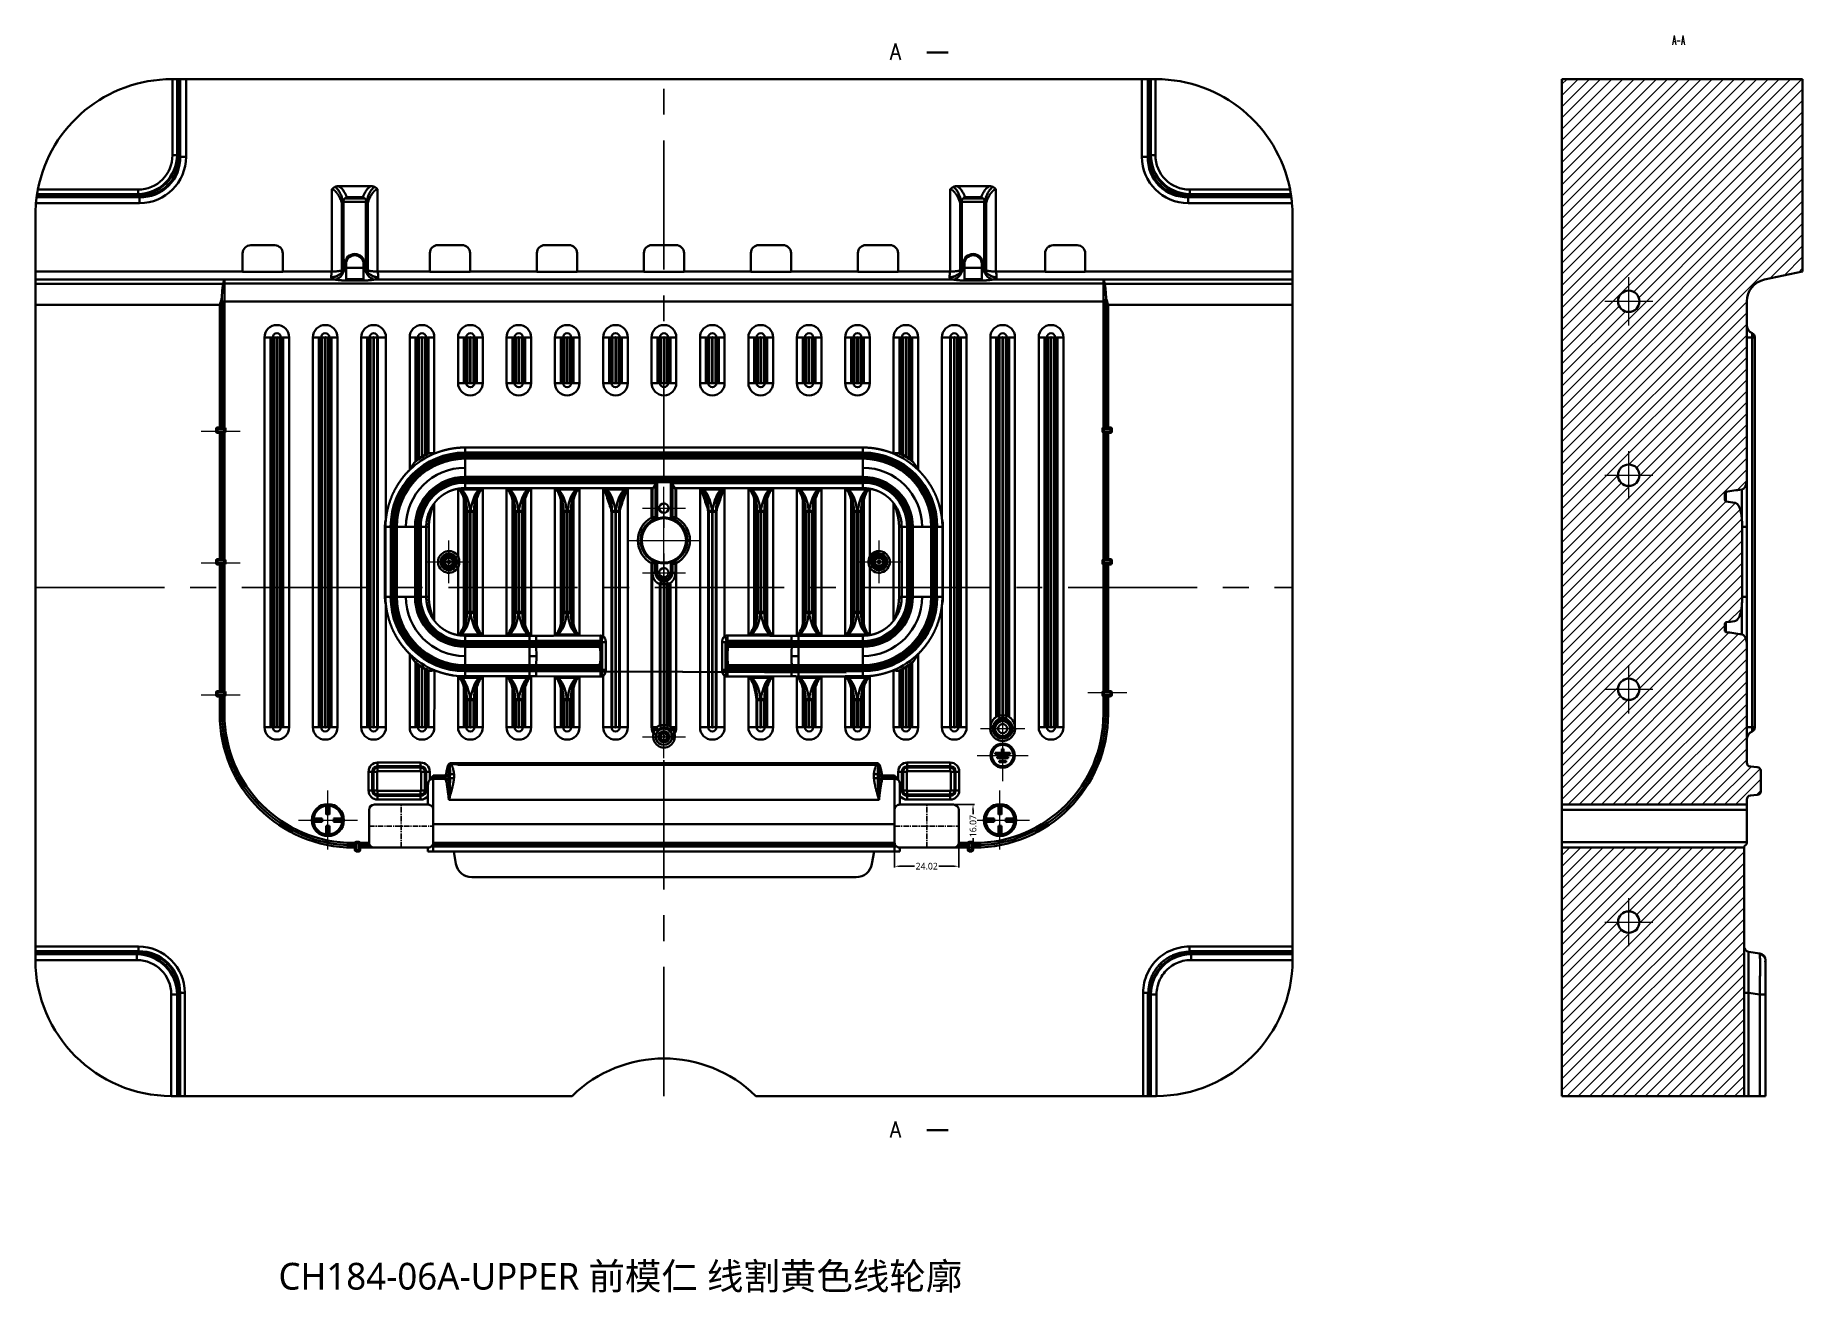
# Model space of a CAD drawing. Header units: millimetres. Extents: x -13 to 1082, y 396 to 866.
# Drawn here: x -13 to 648, y 396 to 866 of the extents above; entities that cross this region are included whole.
import ezdxf

# ---------------------------------------------------------------- set-up
doc = ezdxf.new("R2010")
doc.units = ezdxf.units.MM
doc.linetypes.add('CENTER', pattern=[50.8, 31.75, -6.35, 6.35, -6.35])
doc.layers.add('1', color=7, linetype='Continuous', true_color=0xffffff)
doc.layers.add('10', color=7, linetype='Continuous', true_color=0xffffff)
doc.layers.add('dim', color=82, linetype='Continuous', lineweight=9)
doc.styles.add('Capful-A', font='')
doc.styles.add('chinesef', font='simplex.shx', dxfattribs={"bigfont": 'gbcbig.shx'})
doc.styles.get('Capful-A').set_extended_font_data('Microsoft YaHei')
doc.dimstyles.new('Capful-A-1.0', dxfattribs={"dimtxt": 2.5, "dimasz": 2.5, "dimexe": 1.5, "dimexo": 1, "dimgap": 1.5, "dimtad": 0, "dimdsep": 46, "dimtxsty": 'Capful-A', "dimcen": 0, "dimclrt": 7, "dimazin": 2, "dimtfac": 1, "dimtmove": 0, "dimatfit": 3, "dimfxl": 0, "dimtolj": 1, "dimtzin": 0, "dimarcsym": 0})

msp = doc.modelspace()

# ---------------------------------------------------------------- texts
at = {"insert": (77.989, 406.914), "char_height": 10, "attachment_point": 1, "style": 'Capful-A'}
msp.add_mtext_dynamic_manual_height_columns('CH184-06A-UPPER 前模仁 线割黄色线轮廓', width=363.62564, gutter_width=12.5, heights=[0], dxfattribs=at)
at = {"layer": '1', "color": 94, "linetype": 'Continuous', "lineweight": 18, "attachment_point": 7, "style": 'chinesef'}
for s, insert, char_height in [('\\W0.4115; \\H1.00x;A-A\\H1.00x;', (597.828, 862.094), 3.5), ('\\W0.9023;A', (306.547, 856.506), 6), ('\\W0.9023;A', (306.547, 453.743), 6)]:
    msp.add_mtext(s, dxfattribs=dict(at, insert=insert, char_height=char_height))

# ---------------------------------------------------------------- blocks, each defined once
blk = doc.blocks.new('ASSORTED_DRAFT1')
at = {"color": 2, "lineweight": 18}
blk.add_solid([(510.36, 726.7), (506.36, 725.81), (506.36, 727.59), (510.36, 726.7)], dxfattribs=at)
blk = doc.blocks.new('ASSORTED_DRAFT2')
at = {"color": 2, "lineweight": 18}
blk.add_solid([(510.36, 323.94), (506.36, 323.05), (506.36, 324.82), (510.36, 323.94)], dxfattribs=at)
blk = doc.blocks.new('*D31')
at = {"layer": 'Defpoints', "color": 0, "transparency": 16777216}
for p in [(308.31, 567.46), (332.33, 567.46), (332.33, 555.11)]:
    blk.add_point(p, dxfattribs=at)
at = {"layer": 'dim', "color": 0, "lineweight": -2, "transparency": 16777216}
for p, q in [((308.31, 566.96), (308.31, 554.61)), ((332.33, 566.96), (332.33, 554.61)), ((310.31, 555.11), (315.73, 555.11)), ((330.33, 555.11), (324.91, 555.11))]:
    blk.add_line(p, q, dxfattribs=at)
at = {"layer": 'dim', "color": 0, "transparency": 16777216}
for points in [[(310.31, 555.44), (310.31, 554.78), (308.31, 555.11)], [(330.33, 555.44), (330.33, 554.78), (332.33, 555.11)]]:
    blk.add_solid(points, dxfattribs=at)
at = {"layer": 'dim', "color": 7, "transparency": 16777216, "insert": (320.32, 555.11), "char_height": 2.5, "attachment_point": 5, "style": 'Capful-A', "bg_fill": 3, "box_fill_scale": 1.1, "bg_fill_color": 256, "bg_fill_true_color": 13158600, "bg_fill_transparency": 0}
blk.add_mtext('\\A1;24.02', dxfattribs=at)
blk = doc.blocks.new('*D32')
at = {"layer": 'Defpoints', "color": 0, "transparency": 16777216}
for p in [(326.82, 578.15), (337.63, 578.15), (326.82, 562.07)]:
    blk.add_point(p, dxfattribs=at)
at = {"layer": 'dim', "color": 0, "lineweight": -2, "transparency": 16777216}
for p, q in [((327.32, 578.15), (338.13, 578.15)), ((337.63, 576.15), (337.63, 574.63)), ((327.32, 562.07), (338.13, 562.07)), ((337.63, 564.07), (337.63, 565.59))]:
    blk.add_line(p, q, dxfattribs=at)
at = {"layer": 'dim', "color": 0, "transparency": 16777216}
for points in [[(337.3, 576.15), (337.96, 576.15), (337.63, 578.15)], [(337.3, 564.07), (337.96, 564.07), (337.63, 562.07)]]:
    blk.add_solid(points, dxfattribs=at)
at = {"layer": 'dim', "color": 7, "transparency": 16777216, "insert": (337.63, 570.11), "char_height": 2.5, "attachment_point": 5, "rotation": 90, "style": 'Capful-A', "bg_fill": 3, "box_fill_scale": 1.1, "bg_fill_color": 256, "bg_fill_true_color": 13158600, "bg_fill_transparency": 0}
blk.add_mtext('\\A1;16.07', dxfattribs=at)

# ---------------------------------------------------------------- hatches: boundary and pattern name
at = {"layer": '10', "linetype": 'Continuous', "lineweight": 18}
h = msp.add_hatch(dxfattribs=at)
h.set_pattern_fill('ANSI31', scale=0.93, style=0)
h.set_pattern_definition([(45, (-182.029, 132.5365), (-2.0879095, 2.0879095), [])])
edge = h.paths.add_edge_path(flags=0)
edge.add_arc((582.785, 534.236), 4, 0, 360)
edge = h.paths.add_edge_path(flags=0)
edge.add_line((618.64, 644.983), (618.64, 643.682))
edge.add_spline(control_points=[(618.64, 643.682), (618.64, 643.631), (618.641, 643.579), (618.646, 643.502), (618.649, 643.476), (618.654, 643.424), (618.657, 643.398), (618.667, 643.321), (618.676, 643.269), (618.693, 643.193), (618.699, 643.168), (618.712, 643.118), (618.719, 643.093), (618.743, 643.018), (618.761, 642.97), (618.794, 642.9), (618.805, 642.877), (618.831, 642.832), (618.844, 642.81), (618.867, 642.778), (618.875, 642.768), (618.891, 642.747), (618.9, 642.737), (618.926, 642.708), (618.945, 642.69), (618.976, 642.665), (618.987, 642.658), (619.009, 642.644), (619.021, 642.638), (619.044, 642.627), (619.056, 642.622), (619.075, 642.616), (619.082, 642.615), (619.107, 642.61)], knot_values=[0, 0, 0, 0, 0.1269841, 0.1269841, 0.1904762, 0.1904762, 0.2539683, 0.2539683, 0.3809524, 0.3809524, 0.4444444, 0.4444444, 0.5079365, 0.5079365, 0.6349206, 0.6349206, 0.6984127, 0.6984127, 0.7619048, 0.7619048, 0.7936508, 0.7936508, 0.8253968, 0.8253968, 0.8888889, 0.8888889, 0.9206349, 0.9206349, 0.952381, 0.952381, 0.984127, 0.984127, 1, 1, 1, 1], degree=3, periodic=0)
edge.add_spline(control_points=[(619.107, 642.61), (621.074, 642.325), (623.042, 642.047), (625.011, 641.775)], knot_values=[0, 0, 0, 0, 1, 1, 1, 1], degree=3, periodic=0)
edge.add_spline(control_points=[(625.011, 641.775), (625.034, 641.771), (625.057, 641.767), (625.102, 641.758), (625.124, 641.753), (625.19, 641.735), (625.234, 641.72), (625.297, 641.694), (625.318, 641.685), (625.36, 641.665), (625.38, 641.655), (625.441, 641.622), (625.481, 641.599), (625.595, 641.523), (625.666, 641.466), (625.767, 641.372), (625.8, 641.34), (625.863, 641.274), (625.894, 641.239), (625.982, 641.135), (626.037, 641.062), (626.115, 640.95), (626.14, 640.911), (626.189, 640.834), (626.213, 640.794), (626.281, 640.675), (626.324, 640.594), (626.404, 640.431), (626.441, 640.348), (626.544, 640.095), (626.604, 639.923), (626.667, 639.704), (626.679, 639.66), (626.703, 639.571), (626.714, 639.527), (626.745, 639.394), (626.764, 639.305), (626.814, 639.037), (626.839, 638.858), (626.872, 638.499), (626.881, 638.318), (626.881, 638.137)], knot_values=[0, 0, 0, 0, 0.015625, 0.015625, 0.03125, 0.03125, 0.0625, 0.0625, 0.078125, 0.078125, 0.09375, 0.09375, 0.125, 0.125, 0.1875, 0.1875, 0.21875, 0.21875, 0.25, 0.25, 0.3125, 0.3125, 0.34375, 0.34375, 0.375, 0.375, 0.4375, 0.4375, 0.5, 0.5, 0.625, 0.625, 0.65625, 0.65625, 0.6875, 0.6875, 0.75, 0.75, 0.875, 0.875, 1, 1, 1, 1], degree=3, periodic=0)
edge.add_spline(control_points=[(626.881, 638.137), (626.881, 623.37), (626.881, 608.604), (626.881, 593.838)], knot_values=[0, 0, 0, 0, 1, 1, 1, 1], degree=3, periodic=0)
edge.add_arc((628.388, 593.838), 1.508, 180, 265)
edge.add_line((628.257, 592.336), (630.831, 592.111))
edge.add_arc((630.7, 590.609), 1.508, 0, 85, ccw=False)
edge.add_line((632.207, 590.609), (632.207, 583.249))
edge.add_arc((630.7, 583.249), 1.508, 275, 360, ccw=False)
edge.add_line((630.831, 581.747), (628.257, 581.522))
edge.add_arc((628.388, 580.02), 1.508, 95, 180)
edge.add_line((626.881, 580.02), (626.881, 578.145))
edge.add_line((626.881, 578.145), (557.785, 578.145))
edge.add_line((557.785, 578.145), (557.785, 849.236))
edge.add_line((557.785, 849.236), (647.785, 849.236))
edge.add_line((647.785, 849.236), (647.785, 777.35))
edge.add_line((647.785, 777.35), (633.488, 774.311))
edge.add_arc((635.222, 766.152), 8.341, 102, 180)
edge.add_spline(control_points=[(626.881, 766.152), (626.881, 743.944), (626.881, 721.737), (626.881, 699.529)], knot_values=[0, 0, 0, 0, 1, 1, 1, 1], degree=3, periodic=0)
edge.add_spline(control_points=[(626.881, 699.529), (626.881, 699.349), (626.872, 699.168), (626.851, 698.942), (626.846, 698.896), (626.835, 698.806), (626.829, 698.76), (626.81, 698.625), (626.795, 698.535), (626.745, 698.268), (626.703, 698.092), (626.602, 697.746), (626.543, 697.575), (626.457, 697.365), (626.439, 697.323), (626.401, 697.239), (626.382, 697.198), (626.322, 697.075), (626.279, 696.994), (626.189, 696.837), (626.14, 696.76), (626.037, 696.61), (625.982, 696.538), (625.908, 696.451), (625.893, 696.433), (625.863, 696.399), (625.847, 696.382), (625.799, 696.332), (625.767, 696.3), (625.666, 696.208), (625.595, 696.151), (625.5, 696.087), (625.481, 696.075), (625.441, 696.051), (625.421, 696.04), (625.36, 696.007), (625.319, 695.987), (625.234, 695.953), (625.191, 695.938), (625.124, 695.92), (625.102, 695.915), (625.056, 695.905), (625.034, 695.901), (625.011, 695.898)], knot_values=[0, 0, 0, 0, 0.125, 0.125, 0.15625, 0.15625, 0.1875, 0.1875, 0.25, 0.25, 0.375, 0.375, 0.5, 0.5, 0.53125, 0.53125, 0.5625, 0.5625, 0.625, 0.625, 0.6875, 0.6875, 0.75, 0.75, 0.765625, 0.765625, 0.78125, 0.78125, 0.8125, 0.8125, 0.875, 0.875, 0.890625, 0.890625, 0.90625, 0.90625, 0.9375, 0.9375, 0.96875, 0.96875, 0.984375, 0.984375, 1, 1, 1, 1], degree=3, periodic=0)
edge.add_spline(control_points=[(625.011, 695.898), (623.042, 695.626), (621.074, 695.348), (619.107, 695.063)], knot_values=[0, 0, 0, 0, 1, 1, 1, 1], degree=3, periodic=0)
edge.add_spline(control_points=[(619.107, 695.063), (619.094, 695.061), (619.082, 695.058), (619.056, 695.051), (619.044, 695.046), (619.02, 695.035), (619.009, 695.029), (618.987, 695.015), (618.976, 695.007), (618.945, 694.983), (618.926, 694.965), (618.9, 694.936), (618.891, 694.926), (618.875, 694.906), (618.867, 694.895), (618.845, 694.863), (618.831, 694.841), (618.805, 694.796), (618.794, 694.773), (618.772, 694.726), (618.762, 694.702), (618.743, 694.653), (618.735, 694.628), (618.711, 694.554), (618.698, 694.504), (618.676, 694.403), (618.667, 694.352), (618.653, 694.25), (618.648, 694.198), (618.643, 694.12), (618.642, 694.094), (618.64, 694.043), (618.64, 694.017), (618.64, 693.991)], knot_values=[0, 0, 0, 0, 0.03125, 0.03125, 0.0625, 0.0625, 0.09375, 0.09375, 0.125, 0.125, 0.1875, 0.1875, 0.21875, 0.21875, 0.25, 0.25, 0.3125, 0.3125, 0.375, 0.375, 0.4375, 0.4375, 0.5, 0.5, 0.625, 0.625, 0.75, 0.75, 0.875, 0.875, 0.9375, 0.9375, 1, 1, 1, 1], degree=3, periodic=0)
edge.add_line((618.64, 693.991), (618.64, 692.69))
edge.add_spline(control_points=[(618.64, 692.69), (618.64, 692.63), (618.644, 692.51), (618.654, 692.391), (618.669, 692.272), (618.678, 692.213), (618.7, 692.096), (618.713, 692.037), (618.736, 691.95), (618.744, 691.921), (618.762, 691.864), (618.772, 691.835), (618.793, 691.78), (618.804, 691.752), (618.829, 691.697), (618.842, 691.671), (618.87, 691.618), (618.886, 691.592), (618.912, 691.555), (618.921, 691.543), (618.94, 691.519), (618.95, 691.507), (618.971, 691.485), (618.982, 691.475), (619.006, 691.455), (619.018, 691.446), (619.044, 691.43), (619.057, 691.424), (619.086, 691.413), (619.101, 691.409), (619.116, 691.406)], knot_values=[0, 0, 0, 0, 0.125, 0.25, 0.25, 0.375, 0.375, 0.5, 0.5, 0.5625, 0.5625, 0.625, 0.625, 0.6875, 0.6875, 0.75, 0.75, 0.8125, 0.8125, 0.84375, 0.84375, 0.875, 0.875, 0.90625, 0.90625, 0.9375, 0.9375, 0.96875, 0.96875, 1, 1, 1, 1], degree=3, periodic=0)
edge.add_spline(control_points=[(619.116, 691.406), (620.224, 691.25), (621.33, 691.089), (622.437, 690.925)], knot_values=[0, 0, 0, 0, 1, 1, 1, 1], degree=3, periodic=0)
edge.add_spline(control_points=[(622.437, 690.925), (622.463, 690.922), (622.489, 690.917), (622.528, 690.908), (622.541, 690.905), (622.567, 690.899), (622.58, 690.896), (622.644, 690.878), (622.694, 690.86), (622.792, 690.82), (622.84, 690.798), (622.91, 690.76), (622.933, 690.747), (622.978, 690.72), (623.001, 690.705), (623.111, 690.632), (623.194, 690.566), (623.349, 690.424), (623.422, 690.347), (623.56, 690.186), (623.624, 690.102), (623.744, 689.93), (623.8, 689.843), (623.906, 689.663), (623.956, 689.572), (624.051, 689.386), (624.095, 689.292), (624.18, 689.101), (624.22, 689.004), (624.277, 688.858), (624.296, 688.808), (624.332, 688.71), (624.35, 688.66), (624.435, 688.413), (624.496, 688.214), (624.605, 687.815), (624.654, 687.614), (624.743, 687.213), (624.782, 687.011), (624.854, 686.607), (624.886, 686.405), (624.944, 685.999), (624.97, 685.796), (625.04, 685.186), (625.076, 684.777), (625.132, 683.959), (625.152, 683.548), (625.178, 682.726), (625.185, 682.314), (625.185, 681.901)], knot_values=[0, 0, 0, 0, 0.0078125, 0.0078125, 0.0117188, 0.0117188, 0.015625, 0.015625, 0.03125, 0.03125, 0.046875, 0.046875, 0.0546875, 0.0546875, 0.0625, 0.0625, 0.09375, 0.09375, 0.125, 0.125, 0.15625, 0.15625, 0.1875, 0.1875, 0.21875, 0.21875, 0.25, 0.25, 0.28125, 0.28125, 0.296875, 0.296875, 0.3125, 0.3125, 0.375, 0.375, 0.4375, 0.4375, 0.5, 0.5, 0.5625, 0.5625, 0.625, 0.625, 0.75, 0.75, 0.875, 0.875, 1, 1, 1, 1], degree=3, periodic=0)
edge.add_line((625.185, 681.901), (625.185, 655.771))
edge.add_spline(control_points=[(625.185, 655.771), (625.185, 655.361), (625.178, 654.951), (625.152, 654.131), (625.132, 653.721), (625.077, 652.901), (625.041, 652.491), (624.97, 651.877), (624.944, 651.672), (624.885, 651.262), (624.853, 651.058), (624.798, 650.751), (624.779, 650.648), (624.738, 650.444), (624.717, 650.342), (624.649, 650.038), (624.6, 649.837), (624.489, 649.438), (624.429, 649.241), (624.293, 648.85), (624.218, 648.657), (624.091, 648.372), (624.047, 648.278), (623.975, 648.138), (623.951, 648.092), (623.9, 648), (623.874, 647.954), (623.794, 647.82), (623.737, 647.732), (623.617, 647.562), (623.553, 647.479), (623.451, 647.36), (623.416, 647.321), (623.343, 647.246), (623.305, 647.209), (623.188, 647.102), (623.106, 647.037), (622.975, 646.951), (622.93, 646.924), (622.861, 646.886), (622.837, 646.874), (622.789, 646.852), (622.765, 646.841), (622.692, 646.812), (622.642, 646.794), (622.541, 646.766), (622.489, 646.755), (622.437, 646.747)], knot_values=[0, 0, 0, 0, 0.125, 0.125, 0.25, 0.25, 0.375, 0.375, 0.4375, 0.4375, 0.5, 0.5, 0.53125, 0.53125, 0.5625, 0.5625, 0.625, 0.625, 0.6875, 0.6875, 0.75, 0.75, 0.78125, 0.78125, 0.796875, 0.796875, 0.8125, 0.8125, 0.84375, 0.84375, 0.875, 0.875, 0.890625, 0.890625, 0.90625, 0.90625, 0.9375, 0.9375, 0.953125, 0.953125, 0.9609375, 0.9609375, 0.96875, 0.96875, 0.984375, 0.984375, 1, 1, 1, 1], degree=3, periodic=0)
edge.add_spline(control_points=[(622.437, 646.747), (621.33, 646.583), (620.224, 646.423), (619.116, 646.266)], knot_values=[0, 0, 0, 0, 1, 1, 1, 1], degree=3, periodic=0)
edge.add_spline(control_points=[(619.116, 646.266), (619.101, 646.264), (619.086, 646.26), (619.058, 646.249), (619.044, 646.243), (619.018, 646.227), (619.006, 646.218), (618.983, 646.198), (618.972, 646.188), (618.94, 646.155), (618.921, 646.132), (618.895, 646.094), (618.887, 646.082), (618.871, 646.056), (618.864, 646.043), (618.842, 646.003), (618.829, 645.976), (618.805, 645.922), (618.793, 645.894), (618.772, 645.837), (618.762, 645.809), (618.744, 645.751), (618.736, 645.722), (618.713, 645.635), (618.7, 645.577), (618.678, 645.46), (618.669, 645.401), (618.654, 645.282), (618.649, 645.223), (618.644, 645.133), (618.642, 645.103), (618.64, 645.043), (618.64, 645.013), (618.64, 644.983)], knot_values=[0, 0, 0, 0, 0.03125, 0.03125, 0.0625, 0.0625, 0.09375, 0.09375, 0.125, 0.125, 0.1875, 0.1875, 0.21875, 0.21875, 0.25, 0.25, 0.3125, 0.3125, 0.375, 0.375, 0.4375, 0.4375, 0.5, 0.5, 0.625, 0.625, 0.75, 0.75, 0.875, 0.875, 0.9375, 0.9375, 1, 1, 1, 1], degree=3, periodic=0)
edge = h.paths.add_edge_path(flags=0)
edge.add_arc((582.785, 766.236), 4, 0, 360)
edge = h.paths.add_edge_path(flags=0)
edge.add_arc((582.785, 701.236), 4, 0, 360)
edge = h.paths.add_edge_path(flags=0)
edge.add_arc((582.785, 621.236), 4, 0, 360)
h.paths.add_polyline_path([(625.876, 562.073), (625.876, 469.236), (557.785, 469.236), (557.785, 562.073)], flags=0)

# ---------------------------------------------------------------- linework, layer by layer
at = {"layer": '1', "color": 2, "linetype": 'Continuous', "lineweight": 35}
for p, q in [((328.329, 859.236), (320.329, 859.236)), ((328.329, 456.473), (320.329, 456.473))]:
    msp.add_line(p, q, dxfattribs=at)
at = {"layer": '1', "color": 1, "linetype": 'CENTER', "lineweight": 18}
for p, q in [((582.785, 757.236), (582.785, 775.236)), ((573.785, 766.236), (591.785, 766.236)), ((63.675, 717.579), (49.038, 717.579)), ((582.785, 692.236), (582.785, 710.236)), ((573.785, 701.236), (591.785, 701.236)), ((222.085, 680.936), (222.085, 696.936)), ((214.085, 688.936), (230.085, 688.936)), ((222.085, 663.62), (222.085, 690.133)), ((141.685, 660.836), (141.685, 676.836)), ((208.829, 676.876), (235.341, 676.876)), ((302.485, 660.836), (302.485, 676.836)), ((63.675, 668.334), (49.038, 668.334)), ((133.685, 668.836), (149.685, 668.836)), ((222.085, 656.816), (222.085, 672.816)), ((294.485, 668.836), (310.485, 668.836)), ((214.085, 664.816), (230.085, 664.816)), ((582.785, 612.236), (582.785, 630.236)), ((573.785, 621.236), (591.785, 621.236)), ((63.675, 619.089), (49.038, 619.089)), ((348.715, 598.22), (348.715, 614.833)), ((380.495, 620.094), (395.132, 620.094)), ((222.085, 595.496), (222.085, 611.526)), ((214.07, 603.511), (230.1, 603.511)), ((340.409, 606.526), (357.021, 606.526)), ((348.715, 586.954), (348.715, 605.999)), ((339.193, 596.476), (358.238, 596.476)), ((96.46, 561.352), (96.46, 583.361)), ((347.71, 561.352), (347.71, 583.361)), ((85.456, 572.356), (107.464, 572.356)), ((336.706, 572.356), (358.714, 572.356)), ((582.785, 525.236), (582.785, 543.236)), ((573.785, 534.236), (591.785, 534.236))]:
    msp.add_line(p, q, dxfattribs=at)
at = {"layer": '10', "color": 7, "linetype": 'Continuous', "lineweight": 35}
for p, q in [((38.349, 849.236), (38.085, 849.236)), ((38.349, 849.236), (40.329, 849.236)), ((38.349, 849.236), (38.349, 820.846)), ((40.087, 849.236), (40.087, 820.846)), ((40.937, 849.236), (40.329, 849.236)), ((40.329, 849.236), (40.329, 820.846)), ((40.937, 849.236), (40.937, 820.238)), ((43.413, 849.236), (40.937, 849.236)), ((41.24, 820.238), (41.24, 849.236)), ((43.413, 849.236), (400.757, 849.236)), ((43.413, 849.236), (43.413, 820.238)), ((400.757, 820.238), (400.757, 849.236)), ((400.757, 849.236), (403.233, 849.236)), ((402.93, 849.236), (402.93, 820.238)), ((403.233, 849.236), (403.841, 849.236)), ((403.233, 820.238), (403.233, 849.236)), ((405.821, 849.236), (403.841, 849.236)), ((403.841, 820.846), (403.841, 849.236)), ((404.083, 820.846), (404.083, 849.236)), ((406.085, 849.236), (405.821, 849.236)), ((405.821, 820.846), (405.821, 849.236)), ((557.785, 578.145), (557.785, 849.236)), ((557.785, 849.236), (647.785, 849.236)), ((647.785, 849.236), (647.785, 777.35)), ((38.349, 820.846), (40.329, 820.846)), ((40.329, 820.846), (40.937, 820.238)), ((43.413, 820.238), (40.937, 820.238)), ((400.757, 820.238), (403.233, 820.238)), ((403.841, 820.846), (403.233, 820.238)), ((405.821, 820.846), (403.841, 820.846)), ((25.475, 806.234), (-12.284, 806.234)), ((25.475, 807.973), (-11.977, 807.973)), ((25.475, 807.973), (25.475, 805.992)), ((36.623, 809.698), (35.98, 810.341)), ((97.977, 777.35), (97.977, 808.082)), ((100.411, 809.236), (112.609, 809.236)), ((115.043, 777.35), (115.043, 808.082)), ((329.127, 777.35), (329.127, 808.082)), ((331.561, 809.236), (343.759, 809.236)), ((346.193, 777.35), (346.193, 808.082)), ((407.547, 809.698), (408.19, 810.341)), ((456.147, 807.973), (418.695, 807.973)), ((418.695, 807.973), (418.695, 805.992)), ((456.454, 806.234), (418.695, 806.234)), ((26.083, 802.909), (-12.701, 802.909)), ((-12.453, 805.082), (26.083, 805.082)), ((26.083, 805.384), (-12.412, 805.384)), ((25.475, 805.992), (-12.322, 805.992)), ((25.475, 805.992), (26.083, 805.384)), ((26.083, 802.909), (26.083, 805.384)), ((101.629, 803.057), (101.629, 777.722)), ((102.34, 803.44), (102.34, 778.725)), ((102.34, 803.44), (110.68, 803.44)), ((110.265, 804.595), (102.755, 804.595)), ((103.456, 805.172), (109.564, 805.172)), ((110.68, 803.44), (110.68, 778.725)), ((111.391, 803.057), (111.391, 777.722)), ((332.779, 803.057), (332.779, 777.722)), ((333.49, 803.44), (333.49, 778.725)), ((333.49, 803.44), (341.83, 803.44)), ((341.415, 804.595), (333.905, 804.595)), ((334.606, 805.172), (340.714, 805.172)), ((341.83, 803.44), (341.83, 778.725)), ((342.541, 803.057), (342.541, 777.722)), ((418.695, 805.992), (418.087, 805.384)), ((456.582, 805.384), (418.087, 805.384)), ((418.087, 802.909), (418.087, 805.384)), ((418.087, 805.082), (456.624, 805.082)), ((456.871, 802.909), (418.087, 802.909)), ((456.492, 805.992), (418.695, 805.992)), ((-12.915, 798.236), (-12.915, 777.35)), ((457.085, 798.236), (457.085, 777.35)), ((67.585, 787.141), (76.585, 787.141)), ((137.585, 787.236), (146.585, 787.236)), ((177.585, 787.236), (186.585, 787.236)), ((217.585, 787.236), (226.585, 787.236)), ((257.585, 787.236), (266.585, 787.236)), ((297.585, 787.236), (306.585, 787.236)), ((367.585, 787.141), (376.585, 787.141)), ((64.585, 777.35), (64.585, 784.141)), ((79.585, 777.35), (79.585, 784.141)), ((102.741, 780.02), (102.741, 780.14)), ((102.741, 780.14), (103.244, 780.14)), ((102.741, 780.128), (102.741, 780.031)), ((103.244, 778.73), (103.244, 780.14)), ((109.776, 780.14), (110.279, 780.14)), ((109.776, 780.14), (109.776, 778.73)), ((110.279, 780.14), (110.279, 780.02)), ((110.279, 780.031), (110.279, 780.128)), ((134.585, 777.35), (134.585, 784.236)), ((149.585, 777.35), (149.585, 784.236)), ((174.585, 777.35), (174.585, 784.236)), ((189.585, 777.35), (189.585, 784.236)), ((214.585, 777.35), (214.585, 784.236)), ((229.585, 777.35), (229.585, 784.236)), ((254.585, 777.35), (254.585, 784.236)), ((269.585, 777.35), (269.585, 784.236)), ((294.585, 777.35), (294.585, 784.236)), ((309.585, 777.35), (309.585, 784.236)), ((333.891, 780.02), (333.891, 780.14)), ((333.891, 780.14), (334.394, 780.14)), ((333.891, 780.128), (333.891, 780.031)), ((334.394, 778.73), (334.394, 780.14)), ((340.926, 780.14), (340.926, 778.73)), ((340.926, 780.14), (341.429, 780.14)), ((341.429, 780.14), (341.429, 780.02)), ((341.429, 780.031), (341.429, 780.128)), ((364.585, 777.35), (364.585, 784.141)), ((379.585, 777.35), (379.585, 784.141)), ((-12.915, 777.35), (64.585, 777.35)), ((-12.915, 777.35), (-12.915, 774.311)), ((-12.915, 774.311), (57.768, 774.311)), ((-12.915, 774.311), (-12.915, 764.911)), ((57.768, 774.311), (99.215, 774.311)), ((57.768, 766.152), (57.768, 774.311)), ((64.585, 777.35), (64.585, 777.18)), ((79.585, 777.18), (64.585, 777.18)), ((79.585, 777.35), (79.585, 777.18)), ((79.585, 777.35), (97.977, 777.35)), ((97.716, 775.225), (97.716, 775.116)), ((109.776, 778.73), (103.244, 778.73)), ((103.244, 774.002), (103.244, 778.73)), ((109.776, 774.478), (103.244, 774.478)), ((109.776, 774.002), (103.244, 774.002)), ((109.776, 774.002), (109.776, 778.73)), ((113.805, 774.311), (330.365, 774.311)), ((115.043, 777.35), (134.585, 777.35)), ((115.304, 775.116), (115.304, 775.225)), ((134.585, 777.35), (134.585, 777.18)), ((149.585, 777.18), (134.585, 777.18)), ((149.585, 777.35), (174.585, 777.35)), ((149.585, 777.35), (149.585, 777.18)), ((174.585, 777.35), (174.585, 777.18)), ((189.585, 777.18), (174.585, 777.18)), ((189.585, 777.35), (214.585, 777.35)), ((189.585, 777.35), (189.585, 777.18)), ((214.585, 777.35), (214.585, 777.18)), ((229.585, 777.18), (214.585, 777.18)), ((229.585, 777.35), (254.585, 777.35)), ((229.585, 777.35), (229.585, 777.18)), ((254.585, 777.35), (254.585, 777.18)), ((269.585, 777.18), (254.585, 777.18)), ((269.585, 777.35), (294.585, 777.35)), ((269.585, 777.35), (269.585, 777.18)), ((294.585, 777.35), (294.585, 777.18)), ((309.585, 777.18), (294.585, 777.18)), ((309.585, 777.35), (329.127, 777.35)), ((309.585, 777.35), (309.585, 777.18)), ((328.866, 775.225), (328.866, 775.116)), ((340.926, 778.73), (334.394, 778.73)), ((334.394, 774.002), (334.394, 778.73)), ((340.926, 774.478), (334.394, 774.478)), ((340.926, 774.002), (334.394, 774.002)), ((340.926, 774.002), (340.926, 778.73)), ((344.955, 774.311), (386.403, 774.311)), ((346.193, 777.35), (364.585, 777.35)), ((346.454, 775.116), (346.454, 775.225)), ((364.585, 777.35), (364.585, 777.18)), ((379.585, 777.18), (364.585, 777.18)), ((379.585, 777.35), (457.085, 777.35)), ((379.585, 777.35), (379.585, 777.18)), ((386.403, 774.311), (386.403, 766.152)), ((386.403, 774.311), (457.085, 774.311)), ((457.085, 777.35), (457.085, 774.311)), ((457.085, 774.311), (457.085, 764.911)), ((647.785, 777.35), (633.488, 774.311)), ((-12.915, 772.693), (57.283, 772.693)), ((56.607, 719.086), (56.607, 766.784)), ((386.403, 772.907), (57.768, 772.907)), ((386.887, 772.693), (457.085, 772.693)), ((387.563, 766.784), (387.563, 719.086)), ((-12.915, 764.911), (56.027, 764.911)), ((-12.915, 525.099), (-12.915, 764.911)), ((56.027, 719.086), (56.027, 764.911)), ((56.897, 766.152), (57.768, 766.152)), ((56.897, 719.086), (56.897, 766.152)), ((57.187, 766.152), (57.187, 719.086)), ((57.768, 766.152), (386.403, 766.152)), ((57.768, 719.072), (57.768, 766.152)), ((387.273, 766.152), (386.403, 766.152)), ((386.403, 766.152), (386.403, 719.072)), ((386.983, 719.086), (386.983, 766.152)), ((387.273, 766.152), (387.273, 719.086)), ((388.143, 764.911), (457.085, 764.911)), ((388.143, 719.086), (388.143, 764.911)), ((457.085, 525.099), (457.085, 764.911)), ((626.881, 766.152), (626.881, 699.529)), ((628.911, 752.754), (628.911, 754.303)), ((72.759, 752.754), (72.759, 607.029)), ((72.759, 752.754), (75.816, 752.754)), ((74.962, 607.029), (74.962, 752.754)), ((75.816, 752.754), (77.298, 752.754)), ((75.816, 607.029), (75.816, 752.754)), ((76.23, 752.754), (76.23, 607.029)), ((77.298, 607.029), (77.298, 752.754)), ((77.432, 752.754), (78.914, 752.754)), ((77.432, 752.754), (77.432, 607.029)), ((78.5, 607.029), (78.5, 752.754)), ((78.914, 752.754), (78.914, 607.029)), ((78.914, 752.754), (81.971, 752.754)), ((79.768, 752.754), (79.768, 607.029)), ((81.971, 607.029), (81.971, 752.754)), ((90.849, 752.754), (90.849, 607.029)), ((90.849, 752.754), (93.906, 752.754)), ((93.052, 607.029), (93.052, 752.754)), ((93.906, 752.754), (95.388, 752.754)), ((93.906, 607.029), (93.906, 752.754)), ((94.32, 752.754), (94.32, 607.029)), ((95.388, 607.029), (95.388, 752.754)), ((95.522, 752.754), (97.004, 752.754)), ((95.522, 752.754), (95.522, 607.029)), ((96.59, 607.029), (96.59, 752.754)), ((97.004, 752.754), (97.004, 607.029)), ((97.004, 752.754), (100.061, 752.754)), ((97.858, 752.754), (97.858, 607.029)), ((100.061, 607.029), (100.061, 752.754)), ((108.939, 752.754), (108.939, 607.029)), ((108.939, 752.754), (111.996, 752.754)), ((111.142, 607.029), (111.142, 752.754)), ((111.996, 752.754), (113.478, 752.754)), ((111.996, 607.029), (111.996, 752.754)), ((112.41, 752.754), (112.41, 607.029)), ((113.478, 607.029), (113.478, 752.754)), ((113.612, 752.754), (115.094, 752.754)), ((113.612, 752.754), (113.612, 607.029)), ((114.848, 752.754), (114.848, 607.029)), ((115.094, 752.754), (115.094, 607.029)), ((115.094, 752.754), (118.151, 752.754)), ((127.029, 752.754), (130.086, 752.754)), ((127.029, 752.754), (127.029, 703.218)), ((129.232, 706.442), (129.232, 752.754)), ((130.086, 752.754), (131.568, 752.754)), ((130.086, 707.194), (130.086, 752.754)), ((130.5, 752.754), (130.5, 707.539)), ((131.568, 708.266), (131.568, 752.754)), ((131.702, 752.754), (133.184, 752.754)), ((131.702, 752.754), (131.702, 708.348)), ((132.77, 708.925), (132.77, 752.754)), ((133.184, 752.754), (133.184, 709.092)), ((133.184, 752.754), (136.241, 752.754)), ((134.038, 752.754), (134.038, 709.412)), ((136.241, 709.308), (136.241, 752.754)), ((145.119, 752.754), (145.119, 735.669)), ((145.119, 752.754), (148.176, 752.754)), ((147.322, 735.669), (147.322, 752.754)), ((148.176, 735.669), (148.176, 752.754)), ((148.176, 752.754), (149.658, 752.754)), ((148.59, 752.754), (148.59, 735.669)), ((149.658, 735.669), (149.658, 752.754)), ((149.792, 752.754), (151.274, 752.754)), ((149.792, 752.754), (149.792, 735.669)), ((150.86, 735.669), (150.86, 752.754)), ((151.274, 752.754), (151.274, 735.669)), ((151.274, 752.754), (154.331, 752.754)), ((152.128, 752.754), (152.128, 735.669)), ((154.331, 735.669), (154.331, 752.754)), ((163.209, 752.754), (163.209, 735.669)), ((163.209, 752.754), (166.266, 752.754)), ((165.412, 735.669), (165.412, 752.754)), ((166.266, 735.669), (166.266, 752.754)), ((166.266, 752.754), (167.748, 752.754)), ((166.68, 752.754), (166.68, 735.669)), ((167.748, 735.669), (167.748, 752.754)), ((167.882, 752.754), (169.364, 752.754)), ((167.882, 752.754), (167.882, 735.669)), ((168.95, 735.669), (168.95, 752.754)), ((169.364, 752.754), (169.364, 735.669)), ((169.364, 752.754), (172.421, 752.754)), ((170.218, 752.754), (170.218, 735.669)), ((172.421, 735.669), (172.421, 752.754)), ((181.299, 752.754), (181.299, 735.669)), ((181.299, 752.754), (184.356, 752.754)), ((183.502, 735.669), (183.502, 752.754)), ((184.356, 735.669), (184.356, 752.754)), ((184.356, 752.754), (185.838, 752.754)), ((184.77, 752.754), (184.77, 735.669)), ((185.838, 735.669), (185.838, 752.754)), ((185.972, 752.754), (187.454, 752.754)), ((185.972, 752.754), (185.972, 735.669)), ((187.04, 735.669), (187.04, 752.754)), ((187.454, 752.754), (187.454, 735.669)), ((187.454, 752.754), (190.511, 752.754)), ((188.308, 752.754), (188.308, 735.669)), ((190.511, 735.669), (190.511, 752.754)), ((199.389, 752.754), (202.446, 752.754)), ((199.389, 752.754), (199.389, 735.669)), ((201.592, 735.669), (201.592, 752.754)), ((202.446, 735.669), (202.446, 752.754)), ((202.446, 752.754), (203.928, 752.754)), ((202.86, 752.754), (202.86, 735.669)), ((203.928, 735.669), (203.928, 752.754)), ((204.062, 752.754), (205.544, 752.754)), ((204.062, 752.754), (204.062, 735.669)), ((205.13, 735.669), (205.13, 752.754)), ((205.544, 752.754), (205.544, 735.669)), ((205.544, 752.754), (208.601, 752.754)), ((206.398, 752.754), (206.398, 735.669)), ((208.601, 735.669), (208.601, 752.754)), ((217.479, 752.754), (220.536, 752.754)), ((217.479, 752.754), (217.479, 735.669)), ((219.682, 735.669), (219.682, 752.754)), ((220.536, 735.669), (220.536, 752.754)), ((220.536, 752.754), (222.018, 752.754)), ((220.95, 752.754), (220.95, 735.669)), ((222.018, 735.669), (222.018, 752.754)), ((222.152, 752.754), (222.152, 735.669)), ((222.152, 752.754), (223.634, 752.754)), ((223.22, 735.669), (223.22, 752.754)), ((223.634, 752.754), (223.634, 735.669)), ((223.634, 752.754), (226.691, 752.754)), ((224.488, 752.754), (224.488, 735.669)), ((226.691, 735.669), (226.691, 752.754)), ((235.569, 752.754), (238.626, 752.754)), ((235.569, 752.754), (235.569, 735.669)), ((237.772, 735.669), (237.772, 752.754)), ((238.626, 735.669), (238.626, 752.754)), ((238.626, 752.754), (240.108, 752.754)), ((239.04, 752.754), (239.04, 735.669)), ((240.108, 735.669), (240.108, 752.754)), ((240.242, 752.754), (240.242, 735.669)), ((240.242, 752.754), (241.724, 752.754)), ((241.31, 735.669), (241.31, 752.754)), ((241.724, 752.754), (241.724, 735.669)), ((241.724, 752.754), (244.781, 752.754)), ((242.578, 752.754), (242.578, 735.669)), ((244.781, 735.669), (244.781, 752.754)), ((253.659, 752.754), (253.659, 735.669)), ((253.659, 752.754), (256.716, 752.754)), ((255.862, 735.669), (255.862, 752.754)), ((256.716, 735.669), (256.716, 752.754)), ((256.716, 752.754), (258.198, 752.754)), ((257.13, 752.754), (257.13, 735.669)), ((258.198, 735.669), (258.198, 752.754)), ((258.332, 752.754), (258.332, 735.669)), ((258.332, 752.754), (259.814, 752.754)), ((259.4, 735.669), (259.4, 752.754)), ((259.814, 752.754), (259.814, 735.669)), ((259.814, 752.754), (262.871, 752.754)), ((260.668, 752.754), (260.668, 735.669)), ((262.871, 735.669), (262.871, 752.754)), ((271.749, 752.754), (271.749, 735.669)), ((271.749, 752.754), (274.806, 752.754)), ((273.952, 735.669), (273.952, 752.754)), ((274.806, 735.669), (274.806, 752.754)), ((274.806, 752.754), (276.288, 752.754)), ((275.22, 752.754), (275.22, 735.669)), ((276.288, 735.669), (276.288, 752.754)), ((276.422, 752.754), (276.422, 735.669)), ((276.422, 752.754), (277.904, 752.754)), ((277.49, 735.669), (277.49, 752.754)), ((277.904, 752.754), (277.904, 735.669)), ((277.904, 752.754), (280.961, 752.754)), ((278.758, 752.754), (278.758, 735.669)), ((280.961, 735.669), (280.961, 752.754)), ((289.839, 752.754), (292.896, 752.754)), ((289.839, 752.754), (289.839, 735.669)), ((292.042, 735.669), (292.042, 752.754)), ((292.896, 735.669), (292.896, 752.754)), ((292.896, 752.754), (294.378, 752.754)), ((293.31, 752.754), (293.31, 735.669)), ((294.378, 735.669), (294.378, 752.754)), ((294.512, 752.754), (294.512, 735.669)), ((294.512, 752.754), (295.994, 752.754)), ((295.58, 735.669), (295.58, 752.754)), ((295.994, 752.754), (295.994, 735.669)), ((295.994, 752.754), (299.051, 752.754)), ((296.848, 752.754), (296.848, 735.669)), ((299.051, 735.669), (299.051, 752.754)), ((307.929, 752.754), (310.986, 752.754)), ((310.132, 709.412), (310.132, 752.754)), ((310.986, 752.754), (312.468, 752.754)), ((310.986, 709.092), (310.986, 752.754)), ((311.4, 752.754), (311.4, 708.925)), ((312.468, 708.348), (312.468, 752.754)), ((312.602, 752.754), (314.084, 752.754)), ((312.602, 752.754), (312.602, 708.266)), ((313.67, 707.539), (313.67, 752.754)), ((314.084, 752.754), (314.084, 707.194)), ((314.084, 752.754), (317.141, 752.754)), ((314.938, 752.754), (314.938, 706.442)), ((317.141, 703.22), (317.141, 752.754)), ((326.019, 752.754), (329.076, 752.754)), ((329.076, 752.754), (330.558, 752.754)), ((329.076, 607.029), (329.076, 752.754)), ((329.322, 607.029), (329.322, 752.754)), ((330.558, 607.029), (330.558, 752.754)), ((330.692, 752.754), (332.174, 752.754)), ((330.692, 752.754), (330.692, 607.029)), ((331.76, 607.029), (331.76, 752.754)), ((332.174, 752.754), (332.174, 607.029)), ((332.174, 752.754), (335.231, 752.754)), ((333.028, 752.754), (333.028, 607.029)), ((335.231, 607.029), (335.231, 752.754)), ((344.109, 752.754), (347.166, 752.754)), ((344.109, 752.754), (344.109, 606.963)), ((346.312, 610.918), (346.312, 752.754)), ((347.166, 752.754), (348.648, 752.754)), ((347.166, 752.754), (347.166, 611.345)), ((347.58, 752.754), (347.58, 611.381)), ((348.648, 611.417), (348.648, 752.754)), ((348.782, 752.754), (348.782, 611.417)), ((348.782, 752.754), (350.264, 752.754)), ((349.85, 611.381), (349.85, 752.754)), ((350.264, 752.754), (350.264, 611.345)), ((350.264, 752.754), (353.321, 752.754)), ((351.118, 752.754), (351.118, 610.918)), ((353.321, 606.963), (353.321, 752.754)), ((362.199, 752.754), (362.199, 607.029)), ((362.199, 752.754), (365.256, 752.754)), ((364.402, 607.029), (364.402, 752.754)), ((365.256, 752.754), (366.738, 752.754)), ((365.256, 607.029), (365.256, 752.754)), ((365.67, 752.754), (365.67, 607.029)), ((366.738, 607.029), (366.738, 752.754)), ((366.872, 752.754), (368.354, 752.754)), ((366.872, 752.754), (366.872, 607.029)), ((367.94, 607.029), (367.94, 752.754)), ((368.354, 752.754), (368.354, 607.029)), ((368.354, 752.754), (371.411, 752.754)), ((369.208, 752.754), (369.208, 607.029)), ((371.411, 607.029), (371.411, 752.754)), ((626.881, 752.754), (628.911, 752.754)), ((628.911, 607.029), (628.911, 752.754)), ((629.896, 752.754), (628.911, 752.754)), ((629.896, 752.754), (629.896, 752.821)), ((629.896, 607.029), (629.896, 752.754)), ((148.176, 735.669), (145.119, 735.669)), ((149.658, 735.669), (148.176, 735.669)), ((151.274, 735.669), (149.792, 735.669)), ((154.331, 735.669), (151.274, 735.669)), ((166.266, 735.669), (163.209, 735.669)), ((167.748, 735.669), (166.266, 735.669)), ((169.364, 735.669), (167.882, 735.669)), ((172.421, 735.669), (169.364, 735.669)), ((184.356, 735.669), (181.299, 735.669)), ((185.838, 735.669), (184.356, 735.669)), ((187.454, 735.669), (185.972, 735.669)), ((190.511, 735.669), (187.454, 735.669)), ((202.446, 735.669), (199.389, 735.669)), ((203.928, 735.669), (202.446, 735.669)), ((205.544, 735.669), (204.062, 735.669)), ((208.601, 735.669), (205.544, 735.669)), ((220.536, 735.669), (217.479, 735.669)), ((222.018, 735.669), (220.536, 735.669)), ((223.634, 735.669), (222.152, 735.669)), ((226.691, 735.669), (223.634, 735.669)), ((238.626, 735.669), (235.569, 735.669)), ((240.108, 735.669), (238.626, 735.669)), ((241.724, 735.669), (240.242, 735.669)), ((244.781, 735.669), (241.724, 735.669)), ((256.716, 735.669), (253.659, 735.669)), ((258.198, 735.669), (256.716, 735.669)), ((259.814, 735.669), (258.332, 735.669)), ((262.871, 735.669), (259.814, 735.669)), ((274.806, 735.669), (271.749, 735.669)), ((276.288, 735.669), (274.806, 735.669)), ((277.904, 735.669), (276.422, 735.669)), ((280.961, 735.669), (277.904, 735.669)), ((292.896, 735.669), (289.839, 735.669)), ((294.378, 735.669), (292.896, 735.669)), ((295.994, 735.669), (294.512, 735.669)), ((299.051, 735.669), (295.994, 735.669)), ((55.132, 718.582), (54.632, 718.582)), ((54.632, 717.578), (54.632, 718.582)), ((55.132, 719.086), (56.967, 719.086)), ((56.027, 719.086), (55.132, 719.086)), ((55.132, 718.586), (57.648, 718.586)), ((55.132, 717.579), (55.132, 718.584)), ((57.649, 717.579), (55.132, 717.579)), ((56.968, 717.076), (55.132, 717.076)), ((55.132, 717.076), (56.027, 717.076)), ((56.897, 719.086), (56.027, 719.086)), ((56.027, 717.076), (56.897, 717.076)), ((56.027, 717.076), (56.027, 669.841)), ((56.607, 717.076), (56.607, 669.841)), ((57.648, 719.086), (56.897, 719.086)), ((56.897, 717.076), (57.649, 717.076)), ((56.897, 669.841), (56.897, 717.076)), ((57.187, 717.076), (57.187, 669.841)), ((57.648, 719.086), (57.648, 718.586)), ((57.648, 718.586), (58.149, 718.586)), ((57.648, 718.586), (57.648, 717.579)), ((57.768, 669.827), (57.768, 717.091)), ((58.149, 717.576), (58.149, 718.586)), ((386.021, 718.586), (386.522, 718.586)), ((386.021, 718.586), (386.021, 717.577)), ((386.021, 717.577), (386.522, 717.577)), ((386.403, 717.091), (386.403, 669.827)), ((387.273, 719.086), (386.522, 719.086)), ((386.522, 719.086), (386.522, 718.586)), ((386.522, 718.586), (386.522, 717.577)), ((386.522, 718.586), (389.038, 718.586)), ((389.038, 717.577), (386.522, 717.577)), ((386.522, 717.577), (386.522, 717.076)), ((386.522, 717.076), (387.273, 717.076)), ((386.983, 669.841), (386.983, 717.076)), ((387.203, 719.086), (389.038, 719.086)), ((389.038, 717.076), (387.203, 717.076)), ((388.143, 719.086), (387.273, 719.086)), ((387.273, 717.076), (387.273, 669.841)), ((387.273, 717.076), (388.143, 717.076)), ((387.563, 669.841), (387.563, 717.076)), ((389.038, 719.086), (388.143, 719.086)), ((388.143, 669.841), (388.143, 717.076)), ((388.143, 717.076), (389.038, 717.076)), ((389.038, 718.584), (389.038, 717.579)), ((389.038, 717.58), (389.538, 717.58)), ((389.538, 718.585), (389.538, 717.58)), ((147.715, 711.581), (147.715, 709.576)), ((296.455, 711.581), (147.715, 711.581)), ((296.455, 709.706), (147.715, 709.706)), ((147.715, 709.163), (147.715, 709.576)), ((147.715, 709.576), (296.455, 709.576)), ((296.455, 709.163), (147.715, 709.163)), ((147.715, 708.662), (147.715, 709.163)), ((296.455, 709.13), (147.715, 709.13)), ((147.715, 708.662), (296.455, 708.662)), ((296.455, 708.1), (147.715, 708.1)), ((147.715, 707.598), (147.715, 708.1)), ((147.715, 707.623), (296.455, 707.623)), ((147.715, 707.598), (296.455, 707.598)), ((147.715, 707.424), (147.715, 707.598)), ((296.455, 707.424), (147.715, 707.424)), ((147.715, 700.599), (147.715, 707.424)), ((296.455, 711.581), (296.455, 709.576)), ((296.455, 709.576), (296.455, 709.163)), ((296.455, 709.163), (296.455, 708.662)), ((296.455, 708.1), (296.455, 707.598)), ((296.455, 707.598), (296.455, 707.424)), ((296.455, 707.424), (296.455, 700.599)), ((128.146, 701.47), (128.438, 701.178)), ((147.715, 700.599), (147.715, 700.425)), ((147.715, 700.599), (296.455, 700.599)), ((296.455, 700.425), (147.715, 700.425)), ((147.715, 700.425), (147.715, 699.923)), ((296.455, 700.4), (147.715, 700.4)), ((296.455, 700.599), (296.455, 700.425)), ((296.455, 700.425), (296.455, 699.923)), ((315.732, 701.178), (316.024, 701.47)), ((129.668, 699.948), (129.545, 700.071)), ((134.494, 695.123), (134.617, 695)), ((136.015, 693.601), (135.724, 693.893)), ((145.119, 670.975), (145.119, 696.069)), ((145.748, 696.245), (145.748, 696.07)), ((145.748, 696.245), (154.331, 696.245)), ((145.752, 696.069), (153.698, 696.069)), ((153.097, 695.903), (146.354, 695.903)), ((147.715, 699.923), (296.455, 699.923)), ((296.455, 699.361), (147.715, 699.361)), ((147.715, 699.361), (147.715, 698.86)), ((147.715, 698.893), (296.455, 698.893)), ((147.715, 698.86), (296.455, 698.86)), ((147.715, 698.86), (147.715, 698.447)), ((147.715, 696.418), (147.715, 698.447)), ((218.957, 698.447), (147.715, 698.447)), ((147.715, 698.316), (218.927, 698.316)), ((154.331, 696.245), (154.331, 641.428)), ((163.209, 641.428), (163.209, 696.245)), ((163.209, 696.245), (172.421, 696.245)), ((163.842, 696.069), (171.788, 696.069)), ((171.187, 695.903), (164.444, 695.903)), ((172.421, 696.245), (172.421, 641.428)), ((181.299, 641.428), (181.299, 696.245)), ((181.299, 696.245), (190.511, 696.245)), ((181.932, 696.069), (189.878, 696.069)), ((189.277, 695.903), (182.534, 695.903)), ((199.389, 696.442), (208.605, 696.442)), ((199.389, 696.245), (199.389, 696.442)), ((199.389, 696.245), (208.601, 696.245)), ((200.021, 696.069), (207.967, 696.069)), ((207.366, 695.903), (200.623, 695.903)), ((217.479, 696.415), (217.479, 685.421)), ((217.7, 685.571), (217.7, 696.268)), ((217.806, 696.211), (217.806, 685.639)), ((218.908, 685.536), (218.908, 698.138)), ((219.029, 698.543), (218.957, 698.447)), ((219.029, 698.543), (219.029, 685.536)), ((219.054, 685.536), (219.054, 698.552)), ((219.531, 698.576), (224.639, 698.576)), ((219.531, 685.536), (219.531, 698.576)), ((224.639, 698.576), (224.639, 685.536)), ((225.116, 698.552), (225.116, 685.536)), ((225.213, 698.447), (225.141, 698.543)), ((225.141, 685.536), (225.141, 698.543)), ((296.455, 698.447), (225.213, 698.447)), ((225.243, 698.316), (296.455, 698.316)), ((225.262, 698.138), (225.262, 685.536)), ((226.365, 685.639), (226.365, 696.211)), ((226.47, 696.269), (226.47, 685.571)), ((226.691, 685.421), (226.691, 696.415)), ((235.564, 696.407), (244.787, 696.407)), ((235.569, 696.245), (244.781, 696.245)), ((235.66, 696.36), (244.688, 696.36)), ((236.202, 696.069), (244.148, 696.069)), ((243.547, 695.903), (236.804, 695.903)), ((253.655, 696.442), (262.879, 696.442)), ((253.659, 696.245), (262.871, 696.245)), ((254.292, 696.069), (262.238, 696.069)), ((261.637, 695.903), (254.894, 695.903)), ((262.871, 641.428), (262.871, 696.245)), ((271.744, 696.442), (280.966, 696.442)), ((271.749, 696.245), (271.749, 641.428)), ((271.749, 696.245), (280.961, 696.245)), ((272.382, 696.069), (280.328, 696.069)), ((279.727, 695.903), (272.984, 695.903)), ((280.961, 641.428), (280.961, 696.245)), ((289.839, 696.245), (289.839, 641.428)), ((289.839, 696.245), (298.422, 696.245)), ((290.472, 696.069), (298.418, 696.069)), ((297.817, 695.903), (291.074, 695.903)), ((296.455, 699.361), (296.455, 698.86)), ((296.455, 698.86), (296.455, 698.447)), ((296.455, 696.416), (296.455, 698.447)), ((298.422, 696.07), (298.422, 696.245)), ((299.051, 670.975), (299.051, 696.069)), ((308.447, 693.893), (308.155, 693.601)), ((309.676, 695.123), (309.553, 695)), ((314.625, 700.071), (314.502, 699.948)), ((618.64, 693.991), (618.64, 692.69)), ((619.107, 691.418), (619.107, 695.063)), ((625.011, 695.899), (625.011, 685.414)), ((626.881, 699.529), (626.881, 699.529)), ((136.24, 646.888), (136.24, 690.785)), ((147.322, 692.37), (147.322, 645.303)), ((149.658, 687.502), (148.176, 687.502)), ((148.176, 687.502), (148.176, 650.171)), ((148.59, 650.171), (148.59, 687.502)), ((149.658, 688.052), (149.658, 687.502)), ((149.658, 688.052), (149.792, 688.052)), ((149.792, 687.785), (149.658, 687.785)), ((149.792, 687.502), (149.658, 687.502)), ((149.658, 687.502), (149.658, 650.171)), ((149.792, 688.052), (149.792, 687.502)), ((151.274, 687.502), (149.792, 687.502)), ((149.792, 650.171), (149.792, 687.502)), ((150.86, 687.502), (150.86, 650.171)), ((151.274, 650.171), (151.274, 687.502)), ((152.128, 645.303), (152.128, 692.37)), ((165.412, 692.37), (165.412, 645.303)), ((166.266, 687.502), (166.266, 650.171)), ((167.748, 687.502), (166.266, 687.502)), ((166.68, 650.171), (166.68, 687.502)), ((167.748, 688.052), (167.748, 687.502)), ((167.748, 688.052), (167.882, 688.052)), ((167.882, 687.785), (167.748, 687.785)), ((167.882, 687.502), (167.748, 687.502)), ((167.748, 687.502), (167.748, 650.171)), ((167.882, 688.052), (167.882, 687.502)), ((169.364, 687.502), (167.882, 687.502)), ((167.882, 650.171), (167.882, 687.502)), ((168.95, 687.502), (168.95, 650.171)), ((169.364, 650.171), (169.364, 687.502)), ((170.218, 645.303), (170.218, 692.37)), ((183.502, 692.37), (183.502, 645.303)), ((184.356, 687.502), (184.356, 650.171)), ((185.838, 687.502), (184.356, 687.502)), ((184.77, 650.171), (184.77, 687.502)), ((185.838, 688.052), (185.838, 687.502)), ((185.838, 688.052), (185.972, 688.052)), ((185.972, 687.785), (185.838, 687.785)), ((185.972, 687.502), (185.838, 687.502)), ((185.838, 687.502), (185.838, 650.171)), ((185.972, 688.052), (185.972, 687.502)), ((185.972, 650.171), (185.972, 687.502)), ((187.454, 687.502), (185.972, 687.502)), ((187.04, 687.502), (187.04, 650.171)), ((187.454, 650.171), (187.454, 687.502)), ((188.308, 692.37), (188.308, 645.303)), ((202.692, 607.029), (202.692, 687.546)), ((203.927, 688.052), (204.061, 688.052)), ((203.927, 688.052), (203.927, 687.502)), ((204.061, 687.785), (203.927, 687.785)), ((203.927, 687.502), (204.061, 687.502)), ((204.061, 688.052), (204.061, 687.502)), ((205.298, 687.502), (205.298, 607.029)), ((238.872, 607.029), (238.872, 687.502)), ((240.108, 688.052), (240.108, 687.502)), ((240.108, 688.052), (240.242, 688.052)), ((240.242, 687.785), (240.108, 687.785)), ((240.108, 687.502), (240.242, 687.502)), ((240.242, 688.052), (240.242, 687.502)), ((241.478, 687.529), (241.478, 607.029)), ((255.862, 645.303), (255.862, 692.37)), ((256.716, 650.171), (256.716, 687.502)), ((258.198, 687.502), (256.716, 687.502)), ((257.13, 650.171), (257.13, 687.502)), ((258.198, 688.052), (258.198, 687.502)), ((258.198, 688.052), (258.332, 688.052)), ((258.332, 687.785), (258.198, 687.785)), ((258.198, 650.171), (258.198, 687.502)), ((258.332, 687.502), (258.198, 687.502)), ((258.332, 688.052), (258.332, 687.502)), ((259.814, 687.502), (258.332, 687.502)), ((258.332, 687.502), (258.332, 650.171)), ((259.4, 687.502), (259.4, 650.171)), ((259.814, 687.502), (259.814, 650.171)), ((260.668, 645.303), (260.668, 692.37)), ((273.952, 692.37), (273.952, 645.303)), ((274.806, 650.171), (274.806, 687.502)), ((276.288, 687.502), (274.806, 687.502)), ((275.22, 650.171), (275.22, 687.502)), ((276.288, 688.052), (276.288, 687.502)), ((276.288, 688.052), (276.422, 688.052)), ((276.422, 687.785), (276.288, 687.785)), ((276.288, 650.171), (276.288, 687.502)), ((276.422, 687.502), (276.288, 687.502)), ((276.422, 688.052), (276.422, 687.502)), ((276.422, 687.502), (276.422, 650.171)), ((277.904, 687.502), (276.422, 687.502)), ((277.49, 687.502), (277.49, 650.171)), ((277.904, 687.502), (277.904, 650.171)), ((278.758, 645.303), (278.758, 692.37)), ((292.042, 692.37), (292.042, 645.303)), ((294.378, 687.502), (292.896, 687.502)), ((292.896, 650.171), (292.896, 687.502)), ((293.31, 650.171), (293.31, 687.502)), ((294.378, 688.052), (294.512, 688.052)), ((294.378, 688.052), (294.378, 687.502)), ((294.512, 687.785), (294.378, 687.785)), ((294.378, 650.171), (294.378, 687.502)), ((294.512, 687.502), (294.378, 687.502)), ((294.512, 688.052), (294.512, 687.502)), ((294.512, 687.502), (294.512, 650.171)), ((295.994, 687.502), (294.512, 687.502)), ((295.58, 687.502), (295.58, 650.171)), ((295.994, 687.502), (295.994, 650.171)), ((296.848, 645.303), (296.848, 692.37)), ((307.93, 690.785), (307.93, 646.888)), ((117.78, 681.901), (118.001, 681.901)), ((117.78, 681.901), (117.78, 655.771)), ((118.001, 681.901), (118.001, 655.771)), ((120.041, 681.901), (120.454, 681.901)), ((120.041, 655.771), (120.041, 681.901)), ((120.454, 681.901), (120.454, 655.771)), ((120.454, 681.901), (120.955, 681.901)), ((120.486, 681.901), (120.486, 655.771)), ((120.955, 655.771), (120.955, 681.901)), ((121.517, 681.901), (121.517, 655.771)), ((121.517, 681.901), (122.019, 681.901)), ((121.994, 655.771), (121.994, 681.901)), ((122.019, 681.901), (122.193, 681.901)), ((122.019, 655.771), (122.019, 681.901)), ((122.193, 681.901), (122.193, 655.771)), ((122.193, 681.901), (129.017, 681.901)), ((129.017, 681.901), (129.191, 681.901)), ((129.017, 655.771), (129.017, 681.901)), ((129.191, 681.901), (129.191, 655.771)), ((129.191, 681.901), (129.693, 681.901)), ((129.216, 681.901), (129.216, 655.771)), ((129.693, 655.771), (129.693, 681.901)), ((130.255, 681.901), (130.757, 681.901)), ((130.255, 681.901), (130.255, 655.771)), ((130.724, 655.771), (130.724, 681.901)), ((130.757, 655.771), (130.757, 681.901)), ((130.757, 681.901), (131.169, 681.901)), ((133.209, 681.901), (131.169, 681.901)), ((131.169, 681.901), (131.169, 655.771)), ((133.209, 681.901), (134.188, 681.901)), ((134.188, 681.901), (134.188, 655.771)), ((218.42, 684.772), (218.471, 684.662)), ((218.866, 684.999), (218.766, 685.068)), ((218.908, 685.536), (219.029, 685.536)), ((219.531, 685.536), (219.029, 685.536)), ((225.141, 685.536), (224.639, 685.536)), ((225.141, 685.536), (225.262, 685.536)), ((225.403, 685.069), (225.303, 685.001)), ((225.75, 684.772), (225.699, 684.662)), ((226.215, 684.537), (226.691, 685.421)), ((309.982, 655.771), (309.982, 681.901)), ((309.982, 681.901), (310.961, 681.901)), ((310.961, 681.901), (313.001, 681.901)), ((313.001, 681.901), (313.414, 681.901)), ((313.001, 655.771), (313.001, 681.901)), ((313.414, 681.901), (313.414, 655.771)), ((313.414, 681.901), (313.915, 681.901)), ((313.446, 681.901), (313.446, 655.771)), ((313.915, 655.771), (313.915, 681.901)), ((314.477, 681.901), (314.477, 655.771)), ((314.477, 681.901), (314.979, 681.901)), ((314.954, 655.771), (314.954, 681.901)), ((314.979, 655.771), (314.979, 681.901)), ((314.979, 681.901), (315.153, 681.901)), ((315.153, 681.901), (315.153, 655.771)), ((315.153, 681.901), (321.977, 681.901)), ((321.977, 681.901), (322.151, 681.901)), ((321.977, 655.771), (321.977, 681.901)), ((322.151, 681.901), (322.151, 655.771)), ((322.151, 681.901), (322.653, 681.901)), ((322.176, 681.901), (322.176, 655.771)), ((322.653, 655.771), (322.653, 681.901)), ((323.215, 681.901), (323.717, 681.901)), ((323.215, 681.901), (323.215, 655.771)), ((323.684, 655.771), (323.684, 681.901)), ((323.717, 681.901), (324.129, 681.901)), ((323.717, 655.771), (323.717, 681.901)), ((324.129, 681.901), (324.129, 655.771)), ((326.169, 681.901), (326.39, 681.901)), ((326.169, 655.771), (326.169, 681.901)), ((326.39, 655.771), (326.39, 681.901)), ((625.185, 681.901), (625.185, 655.771)), ((626.881, 681.901), (626.902, 681.901)), ((626.881, 655.771), (626.881, 681.901)), ((626.902, 655.771), (626.902, 681.901)), ((55.132, 669.337), (54.632, 669.337)), ((54.632, 668.333), (54.632, 669.337)), ((55.132, 669.841), (56.967, 669.841)), ((56.027, 669.841), (55.132, 669.841)), ((55.132, 669.341), (57.648, 669.341)), ((55.132, 668.334), (55.132, 669.339)), ((57.649, 668.334), (55.132, 668.334)), ((56.968, 667.831), (55.132, 667.831)), ((55.132, 667.831), (56.027, 667.831)), ((56.897, 669.841), (56.027, 669.841)), ((56.027, 667.831), (56.897, 667.831)), ((56.027, 667.831), (56.027, 620.596)), ((56.607, 667.831), (56.607, 620.596)), ((57.648, 669.841), (56.897, 669.841)), ((56.897, 667.831), (57.649, 667.831)), ((56.897, 620.596), (56.897, 667.831)), ((57.187, 667.831), (57.187, 620.596)), ((57.648, 669.841), (57.648, 669.341)), ((57.648, 669.341), (58.149, 669.341)), ((57.648, 669.341), (57.648, 668.334)), ((57.768, 620.582), (57.768, 667.846)), ((58.149, 668.331), (58.149, 669.341)), ((144.267, 670.445), (145.119, 670.975)), ((217.479, 668.332), (217.479, 607.029)), ((217.643, 607.029), (217.643, 668.22)), ((217.806, 668.114), (217.806, 664.816)), ((218.421, 668.98), (218.471, 669.091)), ((218.853, 668.762), (218.853, 664.816)), ((218.908, 664.816), (218.908, 668.216)), ((219.029, 668.216), (218.908, 668.216)), ((218.91, 668.265), (218.91, 668.782)), ((219.029, 668.216), (219.531, 668.216)), ((219.029, 668.216), (219.029, 664.816)), ((219.054, 668.216), (219.054, 664.816)), ((219.531, 664.816), (219.531, 668.216)), ((224.639, 668.216), (224.639, 664.816)), ((224.639, 668.216), (225.141, 668.216)), ((225.116, 664.816), (225.116, 668.216)), ((225.141, 664.816), (225.141, 668.216)), ((225.262, 668.216), (225.141, 668.216)), ((225.262, 668.216), (225.262, 664.816)), ((225.303, 668.752), (225.403, 668.684)), ((225.326, 664.816), (225.326, 668.215)), ((225.699, 669.091), (225.75, 668.981)), ((226.215, 669.215), (226.691, 668.332)), ((226.365, 664.816), (226.365, 668.114)), ((226.691, 607.029), (226.691, 668.332)), ((299.903, 670.445), (299.051, 670.975)), ((386.021, 669.341), (386.522, 669.341)), ((386.021, 669.341), (386.021, 668.332)), ((386.021, 668.332), (386.522, 668.332)), ((386.403, 667.846), (386.403, 620.582)), ((386.522, 669.841), (386.522, 669.341)), ((387.273, 669.841), (386.522, 669.841)), ((386.522, 669.341), (386.522, 668.332)), ((386.522, 669.341), (389.038, 669.341)), ((389.038, 668.332), (386.522, 668.332)), ((386.522, 668.332), (386.522, 667.831)), ((386.522, 667.831), (387.273, 667.831)), ((386.983, 620.596), (386.983, 667.831)), ((387.203, 669.841), (389.038, 669.841)), ((389.038, 667.831), (387.203, 667.831)), ((388.143, 669.841), (387.273, 669.841)), ((387.273, 667.831), (387.273, 620.596)), ((387.273, 667.831), (388.143, 667.831)), ((387.563, 620.596), (387.563, 667.831)), ((389.038, 669.841), (388.143, 669.841)), ((388.143, 620.596), (388.143, 667.831)), ((388.143, 667.831), (389.038, 667.831)), ((389.038, 669.339), (389.038, 668.334)), ((389.038, 668.335), (389.538, 668.335)), ((389.538, 669.34), (389.538, 668.335)), ((145.119, 641.604), (145.119, 666.697)), ((219.029, 664.816), (218.908, 664.816)), ((219.531, 664.816), (219.029, 664.816)), ((222.136, 661.483), (222.152, 660.48)), ((224.488, 660.956), (224.488, 607.295)), ((225.141, 664.816), (224.639, 664.816)), ((225.141, 664.816), (225.262, 664.816)), ((299.051, 641.604), (299.051, 666.697)), ((118.001, 655.771), (117.78, 655.771)), ((120.454, 655.771), (120.041, 655.771)), ((120.955, 655.771), (120.454, 655.771)), ((122.019, 655.771), (121.517, 655.771)), ((122.193, 655.771), (122.019, 655.771)), ((129.017, 655.771), (122.193, 655.771)), ((129.191, 655.771), (129.017, 655.771)), ((129.693, 655.771), (129.191, 655.771)), ((130.757, 655.771), (130.255, 655.771)), ((131.169, 655.771), (130.757, 655.771)), ((133.209, 655.771), (131.169, 655.771)), ((134.188, 655.771), (133.209, 655.771)), ((220.536, 607.765), (220.536, 660.544)), ((220.782, 660.519), (220.782, 607.791)), ((222.018, 607.842), (222.018, 660.48)), ((222.152, 660.48), (222.152, 607.842)), ((223.22, 660.512), (223.22, 607.804)), ((223.634, 660.544), (223.634, 607.765)), ((310.961, 655.771), (309.982, 655.771)), ((310.961, 655.771), (313.001, 655.771)), ((313.414, 655.771), (313.001, 655.771)), ((313.915, 655.771), (313.414, 655.771)), ((314.979, 655.771), (314.477, 655.771)), ((315.153, 655.771), (314.979, 655.771)), ((321.977, 655.771), (315.153, 655.771)), ((322.151, 655.771), (321.977, 655.771)), ((322.653, 655.771), (322.151, 655.771)), ((323.717, 655.771), (323.215, 655.771)), ((324.129, 655.771), (323.717, 655.771)), ((326.39, 655.771), (326.169, 655.771)), ((626.902, 655.771), (626.881, 655.771)), ((148.176, 650.171), (149.658, 650.171)), ((149.658, 650.171), (149.792, 650.171)), ((149.658, 650.171), (149.658, 649.621)), ((149.792, 649.888), (149.658, 649.888)), ((149.792, 649.621), (149.658, 649.621)), ((149.792, 650.171), (149.792, 649.621)), ((149.792, 650.171), (151.274, 650.171)), ((166.266, 650.171), (167.748, 650.171)), ((167.748, 650.171), (167.748, 649.621)), ((167.748, 650.171), (167.882, 650.171)), ((167.748, 649.888), (167.882, 649.888)), ((167.882, 649.621), (167.748, 649.621)), ((167.882, 650.171), (169.364, 650.171)), ((167.882, 650.171), (167.882, 649.621)), ((184.356, 650.171), (185.838, 650.171)), ((185.838, 650.171), (185.838, 649.621)), ((185.838, 650.171), (185.972, 650.171)), ((185.838, 649.888), (185.972, 649.888)), ((185.972, 649.621), (185.838, 649.621)), ((185.972, 650.171), (187.454, 650.171)), ((185.972, 650.171), (185.972, 649.621)), ((256.716, 650.171), (258.198, 650.171)), ((258.198, 650.171), (258.332, 650.171)), ((258.198, 649.621), (258.198, 650.171)), ((258.332, 649.888), (258.198, 649.888)), ((258.332, 649.621), (258.198, 649.621)), ((258.332, 650.171), (259.814, 650.171)), ((258.332, 649.621), (258.332, 650.171)), ((274.806, 650.171), (276.288, 650.171)), ((276.288, 650.171), (276.422, 650.171)), ((276.288, 649.621), (276.288, 650.171)), ((276.422, 649.888), (276.288, 649.888)), ((276.422, 649.621), (276.288, 649.621)), ((276.422, 650.171), (277.904, 650.171)), ((276.422, 649.621), (276.422, 650.171)), ((292.896, 650.171), (294.378, 650.171)), ((294.378, 650.171), (294.512, 650.171)), ((294.378, 650.171), (294.378, 649.621)), ((294.512, 649.888), (294.378, 649.888)), ((294.512, 649.621), (294.378, 649.621)), ((294.512, 650.171), (295.994, 650.171)), ((294.512, 650.171), (294.512, 649.621)), ((625.011, 652.471), (625.011, 641.774)), ((134.494, 642.55), (134.617, 642.673)), ((136.015, 644.072), (135.724, 643.78)), ((145.748, 641.603), (145.748, 641.428)), ((154.331, 641.428), (145.748, 641.428)), ((153.698, 641.604), (145.752, 641.604)), ((146.354, 641.77), (153.097, 641.77)), ((147.715, 641.257), (147.715, 639.226)), ((172.421, 641.428), (163.209, 641.428)), ((171.788, 641.604), (163.842, 641.604)), ((164.444, 641.77), (171.187, 641.77)), ((171.835, 641.266), (171.835, 639.226)), ((180.798, 641.265), (174.363, 641.238)), ((174.363, 641.238), (174.371, 639.23)), ((198.367, 641.323), (180.798, 641.259)), ((180.798, 641.259), (180.798, 641.265)), ((190.511, 641.428), (181.299, 641.428)), ((189.878, 641.604), (181.932, 641.604)), ((182.534, 641.77), (189.277, 641.77)), ((198.374, 639.318), (198.367, 641.323)), ((198.688, 639.517), (199.389, 641.111)), ((253.66, 641.295), (245.803, 641.323)), ((262.871, 641.428), (253.659, 641.428)), ((262.238, 641.604), (254.292, 641.604)), ((254.894, 641.77), (261.637, 641.77)), ((269.807, 641.238), (269.8, 639.23)), ((280.961, 641.428), (271.749, 641.428)), ((272.335, 641.266), (272.335, 639.226)), ((280.328, 641.604), (272.382, 641.604)), ((272.984, 641.77), (279.727, 641.77)), ((298.422, 641.428), (289.839, 641.428)), ((298.418, 641.604), (290.472, 641.604)), ((291.074, 641.77), (297.817, 641.77)), ((296.455, 641.257), (296.455, 639.226)), ((298.422, 641.428), (298.422, 641.603)), ((308.447, 643.78), (308.155, 644.072)), ((309.553, 642.673), (309.676, 642.55)), ((618.64, 644.983), (618.64, 643.682)), ((619.107, 642.609), (619.107, 646.244)), ((127.029, 634.454), (127.029, 607.029)), ((128.438, 636.495), (128.146, 636.203)), ((129.545, 637.601), (129.668, 637.724)), ((147.715, 639.226), (147.715, 638.813)), ((171.835, 639.226), (147.715, 639.226)), ((147.715, 638.813), (171.835, 638.813)), ((147.715, 638.813), (147.715, 638.312)), ((171.835, 638.78), (147.715, 638.78)), ((171.835, 638.312), (147.715, 638.312)), ((147.715, 637.75), (171.835, 637.75)), ((147.715, 637.75), (147.715, 637.248)), ((147.715, 637.273), (171.835, 637.273)), ((171.835, 637.248), (147.715, 637.248)), ((147.715, 637.248), (147.715, 637.074)), ((171.835, 637.074), (147.715, 637.074)), ((147.715, 630.249), (147.715, 637.074)), ((171.835, 638.813), (171.835, 639.226)), ((171.835, 638.813), (174.058, 638.813)), ((171.835, 638.312), (171.835, 638.813)), ((174.034, 638.312), (171.835, 638.312)), ((171.835, 637.75), (171.835, 638.312)), ((171.835, 637.75), (174.034, 637.75)), ((171.835, 637.248), (171.835, 637.75)), ((174.059, 637.248), (171.835, 637.248)), ((171.835, 637.074), (171.835, 637.248)), ((171.835, 637.074), (171.835, 630.249)), ((174.232, 637.074), (171.835, 637.074)), ((172.935, 637.75), (172.935, 638.312)), ((172.947, 638.813), (173.102, 639.227)), ((173.035, 637.074), (172.948, 637.248)), ((174.034, 638.312), (197.235, 638.312)), ((174.034, 638.312), (174.034, 637.75)), ((197.235, 637.75), (174.034, 637.75)), ((174.05, 638.78), (197.252, 638.78)), ((197.253, 637.273), (174.052, 637.273)), ((174.371, 639.23), (174.058, 638.813)), ((197.259, 638.813), (174.058, 638.813)), ((174.059, 637.248), (174.232, 637.074)), ((174.059, 637.248), (197.26, 637.248)), ((198.034, 637.074), (174.232, 637.074)), ((198.538, 639.449), (174.37, 639.361)), ((193.017, 639.299), (174.371, 639.23)), ((198.374, 639.318), (193.017, 639.299)), ((197.235, 638.312), (197.235, 637.75)), ((197.786, 638.847), (198.374, 639.318)), ((198.034, 637.074), (197.787, 637.222)), ((198.204, 637.733), (198.204, 638.334)), ((198.288, 638.848), (198.725, 639.198)), ((198.288, 637.222), (198.535, 637.074)), ((198.9, 638.835), (198.289, 638.346)), ((198.289, 637.724), (198.289, 638.346)), ((198.289, 637.724), (198.536, 637.576)), ((198.9, 638.835), (200.331, 638.835)), ((198.9, 638.835), (198.9, 628.487)), ((199.043, 628.376), (199.043, 638.946)), ((200.331, 628.487), (200.331, 638.835)), ((243.839, 638.835), (243.839, 628.487)), ((245.128, 628.376), (245.128, 638.946)), ((245.881, 638.346), (245.27, 638.835)), ((245.27, 628.487), (245.27, 638.835)), ((245.882, 638.848), (245.446, 639.197)), ((269.8, 639.361), (245.632, 639.449)), ((245.634, 637.576), (245.881, 637.724)), ((245.882, 637.222), (245.636, 637.074)), ((245.796, 639.318), (246.384, 638.847)), ((269.8, 639.23), (245.796, 639.318)), ((245.881, 638.346), (245.881, 637.724)), ((245.966, 637.733), (245.966, 638.334)), ((246.383, 637.222), (246.136, 637.074)), ((269.938, 637.074), (246.136, 637.074)), ((246.91, 637.248), (270.112, 637.248)), ((270.112, 638.813), (246.911, 638.813)), ((270.118, 637.273), (246.917, 637.273)), ((246.918, 638.78), (270.12, 638.78)), ((246.935, 638.312), (270.136, 638.312)), ((246.935, 637.75), (246.935, 638.312)), ((270.136, 637.75), (246.935, 637.75)), ((269.8, 639.23), (270.112, 638.813)), ((270.112, 637.248), (269.938, 637.074)), ((272.335, 637.074), (269.938, 637.074)), ((272.335, 638.813), (270.112, 638.813)), ((270.112, 637.248), (272.335, 637.248)), ((270.136, 638.312), (272.335, 638.312)), ((270.136, 638.312), (270.136, 637.75)), ((272.335, 637.75), (270.136, 637.75)), ((271.223, 638.813), (271.068, 639.227)), ((271.223, 637.248), (271.136, 637.074)), ((271.235, 638.312), (271.235, 637.75)), ((272.335, 638.813), (272.335, 639.226)), ((272.335, 639.226), (296.455, 639.226)), ((296.455, 638.813), (272.335, 638.813)), ((272.335, 638.312), (272.335, 638.813)), ((296.455, 638.78), (272.335, 638.78)), ((272.335, 638.312), (296.455, 638.312)), ((272.335, 637.75), (272.335, 638.312)), ((272.335, 637.248), (272.335, 637.75)), ((296.455, 637.75), (272.335, 637.75)), ((272.335, 637.273), (296.455, 637.273)), ((272.335, 637.248), (296.455, 637.248)), ((272.335, 637.074), (272.335, 637.248)), ((272.335, 630.249), (272.335, 637.074)), ((296.455, 637.074), (272.335, 637.074)), ((296.455, 639.226), (296.455, 638.813)), ((296.455, 638.813), (296.455, 638.312)), ((296.455, 637.75), (296.455, 637.248)), ((296.455, 637.248), (296.455, 637.074)), ((296.455, 637.074), (296.455, 630.249)), ((314.625, 637.601), (314.502, 637.724)), ((315.732, 636.495), (316.024, 636.203)), ((317.141, 607.029), (317.141, 634.454)), ((626.881, 638.137), (626.881, 638.137)), ((626.881, 638.137), (626.881, 593.838)), ((129.232, 607.029), (129.232, 631.231)), ((130.086, 607.029), (130.086, 630.479)), ((130.5, 630.134), (130.5, 607.029)), ((131.568, 607.029), (131.568, 629.407)), ((131.702, 629.325), (131.702, 607.029)), ((132.77, 607.029), (132.77, 628.748)), ((133.184, 628.58), (133.184, 607.029)), ((134.038, 628.261), (134.038, 607.029)), ((147.715, 630.075), (147.715, 630.249)), ((147.715, 630.249), (171.835, 630.249)), ((171.835, 630.075), (147.715, 630.075)), ((147.715, 629.573), (147.715, 630.075)), ((171.835, 630.05), (147.715, 630.05)), ((147.715, 629.573), (171.835, 629.573)), ((147.715, 628.51), (147.715, 629.011)), ((171.835, 629.011), (147.715, 629.011)), ((147.715, 628.543), (171.835, 628.543)), ((147.715, 628.51), (171.835, 628.51)), ((147.715, 628.097), (147.715, 628.51)), ((147.715, 626.092), (147.715, 628.097)), ((171.835, 628.097), (147.715, 628.097)), ((147.715, 627.966), (168.024, 627.966)), ((168.024, 627.966), (290.208, 627.538)), ((174.402, 633.661), (171.835, 633.661)), ((171.835, 630.249), (171.835, 630.075)), ((171.835, 630.249), (174.232, 630.249)), ((174.059, 630.075), (171.835, 630.075)), ((171.835, 630.075), (171.835, 629.573)), ((171.835, 629.573), (174.034, 629.573)), ((171.835, 629.573), (171.835, 629.011)), ((171.835, 629.011), (171.835, 628.51)), ((174.034, 629.011), (171.835, 629.011)), ((171.835, 628.51), (174.058, 628.51)), ((171.835, 628.51), (171.835, 628.097)), ((171.835, 626.092), (171.835, 628.097)), ((172.935, 629.011), (172.935, 629.573)), ((173.102, 628.096), (172.947, 628.51)), ((172.948, 630.075), (173.035, 630.249)), ((174.034, 629.573), (197.235, 629.573)), ((174.034, 629.011), (174.034, 629.573)), ((197.235, 629.011), (174.034, 629.011)), ((197.252, 628.543), (174.05, 628.543)), ((174.052, 630.05), (197.253, 630.05)), ((174.371, 628.092), (174.058, 628.51)), ((174.058, 628.51), (197.259, 628.51)), ((174.059, 630.075), (174.232, 630.249)), ((197.26, 630.075), (174.059, 630.075)), ((174.232, 630.249), (198.034, 630.249)), ((174.371, 628.092), (174.363, 626.087)), ((174.371, 628.092), (198.374, 628.005)), ((197.235, 629.573), (197.235, 629.011)), ((198.374, 628.005), (197.786, 628.476)), ((197.787, 630.1), (198.034, 630.249)), ((198.204, 628.989), (198.204, 629.59)), ((198.535, 630.249), (198.288, 630.101)), ((198.724, 628.126), (198.288, 628.475)), ((198.536, 629.747), (198.289, 629.599)), ((198.289, 628.977), (198.289, 629.599)), ((198.289, 628.977), (198.9, 628.487)), ((198.373, 627.74), (198.367, 626)), ((198.374, 628.005), (198.373, 627.74)), ((198.453, 627.874), (290.208, 627.538)), ((198.584, 628.043), (198.688, 627.806)), ((198.688, 627.806), (199.389, 626.212)), ((200.331, 628.487), (198.9, 628.487)), ((245.27, 628.487), (245.881, 628.977)), ((245.446, 628.126), (245.882, 628.475)), ((245.632, 627.873), (269.8, 627.962)), ((245.881, 629.599), (245.634, 629.747)), ((245.636, 630.249), (245.882, 630.101)), ((246.384, 628.476), (245.796, 628.005)), ((245.796, 628.005), (269.8, 628.092)), ((245.881, 629.599), (245.881, 628.977)), ((245.966, 628.989), (245.966, 629.59)), ((246.136, 630.249), (246.383, 630.1)), ((246.136, 630.249), (269.938, 630.249)), ((270.112, 630.075), (246.91, 630.075)), ((246.911, 628.51), (270.112, 628.51)), ((246.917, 630.05), (270.118, 630.05)), ((270.12, 628.543), (246.918, 628.543)), ((246.935, 629.573), (270.136, 629.573)), ((246.935, 629.011), (246.935, 629.573)), ((270.136, 629.011), (246.935, 629.011)), ((272.335, 633.661), (269.768, 633.661)), ((270.112, 628.51), (269.8, 628.092)), ((269.807, 626.085), (269.8, 628.092)), ((269.938, 630.249), (270.112, 630.075)), ((269.938, 630.249), (272.335, 630.249)), ((272.335, 630.075), (270.112, 630.075)), ((270.112, 628.51), (272.335, 628.51)), ((270.136, 629.573), (272.335, 629.573)), ((270.136, 629.573), (270.136, 629.011)), ((272.335, 629.011), (270.136, 629.011)), ((271.068, 628.096), (271.223, 628.51)), ((271.223, 630.075), (271.136, 630.249)), ((271.235, 629.011), (271.235, 629.573)), ((272.335, 630.075), (272.335, 630.249)), ((272.335, 630.249), (296.455, 630.249)), ((296.455, 630.075), (272.335, 630.075)), ((272.335, 629.573), (272.335, 630.075)), ((296.455, 630.05), (272.335, 630.05)), ((272.335, 629.573), (296.455, 629.573)), ((272.335, 629.011), (272.335, 629.573)), ((272.335, 628.51), (272.335, 629.011)), ((296.455, 629.011), (272.335, 629.011)), ((272.335, 628.543), (296.455, 628.543)), ((272.335, 628.51), (296.455, 628.51)), ((272.335, 628.097), (272.335, 628.51)), ((296.455, 628.097), (272.335, 628.097)), ((272.335, 626.057), (272.335, 628.097)), ((272.335, 627.966), (296.455, 627.966)), ((296.455, 630.249), (296.455, 630.075)), ((296.455, 630.075), (296.455, 629.573)), ((296.455, 629.011), (296.455, 628.51)), ((296.455, 628.51), (296.455, 628.097)), ((296.455, 626.092), (296.455, 628.097)), ((307.929, 628.364), (307.929, 607.029)), ((310.132, 607.029), (310.132, 628.261)), ((310.986, 607.029), (310.986, 628.58)), ((311.4, 628.748), (311.4, 607.029)), ((312.468, 607.029), (312.468, 629.325)), ((312.602, 629.407), (312.602, 607.029)), ((313.67, 607.029), (313.67, 630.134)), ((314.084, 630.479), (314.084, 607.029)), ((314.938, 631.231), (314.938, 607.029)), ((145.119, 625.895), (154.331, 625.895)), ((145.119, 625.895), (145.119, 607.029)), ((145.752, 625.719), (153.698, 625.719)), ((153.097, 625.553), (146.354, 625.553)), ((147.322, 607.029), (147.322, 622.02)), ((147.715, 626.092), (171.835, 626.092)), ((152.128, 622.02), (152.128, 607.029)), ((154.331, 607.029), (154.331, 625.895)), ((163.209, 625.895), (172.421, 625.895)), ((163.209, 625.895), (163.209, 607.029)), ((163.842, 625.719), (171.788, 625.719)), ((171.187, 625.553), (164.444, 625.553)), ((165.412, 607.029), (165.412, 622.02)), ((170.218, 622.02), (170.218, 607.029)), ((172.421, 607.029), (172.421, 625.895)), ((174.363, 626.087), (181.3, 626.062)), ((181.299, 625.895), (190.511, 625.895)), ((181.299, 607.029), (181.299, 625.895)), ((181.932, 625.719), (189.878, 625.719)), ((189.277, 625.553), (182.534, 625.553)), ((183.502, 607.029), (183.502, 622.02)), ((188.308, 622.02), (188.308, 607.029)), ((190.51, 626.028), (198.367, 626)), ((190.511, 625.895), (190.511, 607.029)), ((199.389, 626.212), (199.389, 607.029)), ((244.781, 607.029), (244.781, 626.212)), ((245.803, 626), (253.66, 626.028)), ((253.659, 607.029), (253.659, 626.03)), ((253.682, 625.892), (253.659, 625.895)), ((253.676, 625.895), (262.871, 625.895)), ((254.292, 625.719), (262.238, 625.719)), ((261.637, 625.553), (254.894, 625.553)), ((260.668, 622.02), (260.668, 607.029)), ((262.871, 625.895), (262.871, 607.029)), ((262.872, 626.057), (269.807, 626.085)), ((271.749, 625.895), (271.749, 607.029)), ((271.749, 625.895), (280.961, 625.895)), ((272.382, 625.719), (280.328, 625.719)), ((279.727, 625.553), (272.984, 625.553)), ((273.952, 607.029), (273.952, 622.02)), ((278.758, 622.02), (278.758, 607.029)), ((280.961, 607.029), (280.961, 625.895)), ((289.836, 626.092), (296.455, 626.092)), ((289.839, 625.895), (289.839, 607.029)), ((289.839, 625.895), (299.051, 625.895)), ((290.472, 625.719), (298.418, 625.719)), ((297.817, 625.553), (291.074, 625.553)), ((292.042, 607.029), (292.042, 622.02)), ((296.848, 622.02), (296.848, 607.029)), ((299.051, 607.029), (299.051, 625.895)), ((55.132, 620.092), (54.632, 620.092)), ((54.632, 619.088), (54.632, 620.092)), ((55.132, 620.596), (56.967, 620.596)), ((56.027, 620.596), (55.132, 620.596)), ((55.132, 620.096), (57.648, 620.096)), ((55.132, 619.089), (55.132, 620.094)), ((57.649, 619.089), (55.132, 619.089)), ((56.968, 618.586), (55.132, 618.586)), ((55.132, 618.586), (56.027, 618.586)), ((56.897, 620.596), (56.027, 620.596)), ((56.027, 618.586), (56.897, 618.586)), ((56.027, 618.586), (56.027, 612.054)), ((56.607, 612.054), (56.607, 618.586)), ((57.648, 620.596), (56.897, 620.596)), ((56.897, 618.586), (57.649, 618.586)), ((56.897, 612.054), (56.897, 618.586)), ((57.187, 618.586), (57.187, 612.054)), ((57.648, 620.596), (57.648, 620.096)), ((57.648, 620.096), (58.149, 620.096)), ((57.648, 620.096), (57.648, 619.089)), ((57.768, 612.054), (57.768, 618.601)), ((58.149, 619.086), (58.149, 620.096)), ((149.658, 617.152), (148.176, 617.152)), ((148.176, 607.029), (148.176, 617.152)), ((148.59, 617.152), (148.59, 607.029)), ((149.658, 617.152), (149.658, 617.702)), ((149.658, 617.702), (149.792, 617.702)), ((149.658, 617.435), (149.792, 617.435)), ((149.792, 617.152), (149.658, 617.152)), ((149.658, 607.029), (149.658, 617.152)), ((149.792, 617.152), (149.792, 617.702)), ((151.274, 617.152), (149.792, 617.152)), ((149.792, 617.152), (149.792, 607.029)), ((150.86, 607.029), (150.86, 617.152)), ((151.274, 617.152), (151.274, 607.029)), ((167.748, 617.152), (166.266, 617.152)), ((166.266, 607.029), (166.266, 617.152)), ((166.68, 617.152), (166.68, 607.029)), ((167.748, 617.702), (167.882, 617.702)), ((167.748, 617.702), (167.748, 617.152)), ((167.748, 617.435), (167.882, 617.435)), ((167.882, 617.152), (167.748, 617.152)), ((167.748, 607.029), (167.748, 617.152)), ((167.882, 617.702), (167.882, 617.152)), ((169.364, 617.152), (167.882, 617.152)), ((167.882, 617.152), (167.882, 607.029)), ((168.95, 607.029), (168.95, 617.152)), ((169.364, 617.152), (169.364, 607.029)), ((185.838, 617.152), (184.356, 617.152)), ((184.356, 607.029), (184.356, 617.152)), ((184.77, 617.152), (184.77, 607.029)), ((185.838, 617.702), (185.972, 617.702)), ((185.838, 617.702), (185.838, 617.152)), ((185.838, 617.435), (185.972, 617.435)), ((185.972, 617.152), (185.838, 617.152)), ((185.838, 607.029), (185.838, 617.152)), ((185.972, 617.702), (185.972, 617.152)), ((185.972, 617.152), (185.972, 607.029)), ((187.454, 617.152), (185.972, 617.152)), ((187.04, 607.029), (187.04, 617.152)), ((187.454, 617.152), (187.454, 607.029)), ((256.716, 607.029), (256.716, 617.152)), ((258.198, 617.152), (256.716, 617.152)), ((256.962, 607.029), (256.962, 617.152)), ((258.198, 617.702), (258.332, 617.702)), ((258.198, 617.152), (258.198, 617.702)), ((258.332, 617.435), (258.198, 617.435)), ((258.198, 607.029), (258.198, 617.152)), ((258.332, 617.152), (258.198, 617.152)), ((258.332, 617.152), (258.332, 617.702)), ((259.814, 617.152), (258.332, 617.152)), ((258.332, 617.152), (258.332, 607.029)), ((259.4, 607.029), (259.4, 617.152)), ((259.814, 617.152), (259.814, 607.029)), ((276.288, 617.152), (274.806, 617.152)), ((274.806, 607.029), (274.806, 617.152)), ((275.22, 617.152), (275.22, 607.029)), ((276.288, 617.702), (276.422, 617.702)), ((276.288, 617.702), (276.288, 617.152)), ((276.288, 617.435), (276.422, 617.435)), ((276.422, 617.152), (276.288, 617.152)), ((276.288, 607.029), (276.288, 617.152)), ((276.422, 617.702), (276.422, 617.152)), ((276.422, 617.152), (276.422, 607.029)), ((277.904, 617.152), (276.422, 617.152)), ((277.49, 607.029), (277.49, 617.152)), ((277.904, 617.152), (277.904, 607.029)), ((294.378, 617.152), (292.896, 617.152)), ((292.896, 607.029), (292.896, 617.152)), ((293.31, 617.152), (293.31, 607.029)), ((294.378, 617.702), (294.378, 617.152)), ((294.378, 617.702), (294.512, 617.702)), ((294.378, 617.435), (294.512, 617.435)), ((294.378, 607.029), (294.378, 617.152)), ((294.512, 617.152), (294.378, 617.152)), ((294.512, 617.702), (294.512, 617.152)), ((294.512, 617.152), (294.512, 607.029)), ((295.994, 617.152), (294.512, 617.152)), ((295.58, 607.029), (295.58, 617.152)), ((295.994, 617.152), (295.994, 607.029)), ((386.021, 620.096), (386.021, 619.087)), ((386.522, 619.087), (386.021, 619.087)), ((386.403, 618.601), (386.403, 612.054)), ((387.273, 620.596), (386.521, 620.596)), ((386.521, 620.094), (389.038, 620.094)), ((386.522, 619.087), (386.522, 620.094)), ((389.038, 619.087), (386.522, 619.087)), ((386.522, 618.586), (386.522, 619.087)), ((386.522, 618.586), (387.273, 618.586)), ((386.983, 612.054), (386.983, 618.586)), ((387.202, 620.596), (389.038, 620.596)), ((389.038, 618.586), (387.203, 618.586)), ((388.143, 620.596), (387.273, 620.596)), ((387.273, 618.586), (387.273, 612.054)), ((387.273, 618.586), (388.143, 618.586)), ((387.563, 618.586), (387.563, 612.054)), ((389.038, 620.596), (388.143, 620.596)), ((388.143, 612.054), (388.143, 618.586)), ((388.143, 618.586), (389.038, 618.586)), ((389.038, 620.094), (389.038, 619.089)), ((389.038, 619.09), (389.538, 619.09)), ((389.538, 620.095), (389.538, 619.09)), ((56.897, 612.054), (56.027, 612.054)), ((57.768, 612.054), (56.897, 612.054)), ((348.662, 610.415), (348.648, 611.417)), ((348.782, 611.417), (348.768, 610.415)), ((387.273, 612.054), (386.403, 612.054)), ((388.143, 612.054), (387.273, 612.054)), ((75.816, 607.029), (72.759, 607.029)), ((77.298, 607.029), (75.816, 607.029)), ((78.914, 607.029), (77.432, 607.029)), ((81.971, 607.029), (78.914, 607.029)), ((93.906, 607.029), (90.849, 607.029)), ((95.388, 607.029), (93.906, 607.029)), ((97.004, 607.029), (95.522, 607.029)), ((100.061, 607.029), (97.004, 607.029)), ((111.996, 607.029), (108.939, 607.029)), ((113.478, 607.029), (111.996, 607.029)), ((115.094, 607.029), (113.612, 607.029)), ((118.151, 607.029), (115.094, 607.029)), ((130.086, 607.029), (127.029, 607.029)), ((131.568, 607.029), (130.086, 607.029)), ((133.184, 607.029), (131.702, 607.029)), ((136.241, 607.029), (133.184, 607.029)), ((148.176, 607.029), (145.119, 607.029)), ((149.658, 607.029), (148.176, 607.029)), ((151.274, 607.029), (149.792, 607.029)), ((154.331, 607.029), (151.274, 607.029)), ((166.266, 607.029), (163.209, 607.029)), ((167.748, 607.029), (166.266, 607.029)), ((169.364, 607.029), (167.882, 607.029)), ((172.421, 607.029), (169.364, 607.029)), ((184.356, 607.029), (181.299, 607.029)), ((185.838, 607.029), (184.356, 607.029)), ((187.454, 607.029), (185.972, 607.029)), ((190.511, 607.029), (187.454, 607.029)), ((202.446, 607.029), (199.389, 607.029)), ((203.928, 607.029), (202.446, 607.029)), ((205.544, 607.029), (204.062, 607.029)), ((208.601, 607.029), (205.544, 607.029)), ((219.348, 607.029), (217.479, 607.029)), ((219.126, 604.319), (218.187, 604.575)), ((222.034, 606.841), (222.018, 607.842)), ((222.152, 607.842), (222.137, 606.841)), ((226.691, 607.029), (224.822, 607.029)), ((238.626, 607.029), (235.569, 607.029)), ((240.108, 607.029), (238.626, 607.029)), ((241.724, 607.029), (240.242, 607.029)), ((244.781, 607.029), (241.724, 607.029)), ((256.716, 607.029), (253.659, 607.029)), ((258.198, 607.029), (256.716, 607.029)), ((259.814, 607.029), (258.332, 607.029)), ((262.871, 607.029), (259.814, 607.029)), ((274.806, 607.029), (271.749, 607.029)), ((276.288, 607.029), (274.806, 607.029)), ((277.904, 607.029), (276.422, 607.029)), ((280.961, 607.029), (277.904, 607.029)), ((292.896, 607.029), (289.839, 607.029)), ((294.378, 607.029), (292.896, 607.029)), ((295.994, 607.029), (294.512, 607.029)), ((299.051, 607.029), (295.994, 607.029)), ((310.986, 607.029), (307.929, 607.029)), ((312.468, 607.029), (310.986, 607.029)), ((314.084, 607.029), (312.602, 607.029)), ((317.141, 607.029), (314.084, 607.029)), ((329.076, 607.029), (326.019, 607.029)), ((330.558, 607.029), (329.076, 607.029)), ((332.174, 607.029), (330.692, 607.029)), ((335.231, 607.029), (332.174, 607.029)), ((344.109, 606.963), (345.106, 606.868)), ((352.324, 606.868), (353.321, 606.963)), ((365.256, 607.029), (362.199, 607.029)), ((366.738, 607.029), (365.256, 607.029)), ((368.354, 607.029), (366.872, 607.029)), ((371.411, 607.029), (368.354, 607.029)), ((626.881, 607.029), (628.911, 607.029)), ((629.896, 607.029), (628.911, 607.029)), ((628.911, 607.029), (628.911, 605.48)), ((629.896, 607.029), (629.896, 606.962)), ((348.464, 597.481), (345.951, 597.481)), ((345.951, 597.481), (345.951, 596.979)), ((345.951, 596.979), (351.479, 596.979)), ((350.725, 595.974), (346.705, 595.974)), ((346.705, 595.974), (346.705, 595.471)), ((346.705, 595.471), (350.725, 595.471)), ((348.464, 598.989), (348.464, 597.481)), ((348.966, 598.989), (348.464, 598.989)), ((348.966, 597.481), (348.966, 598.989)), ((351.479, 597.481), (348.966, 597.481)), ((350.725, 595.471), (350.725, 595.974)), ((351.479, 596.979), (351.479, 597.481)), ((111.661, 590.446), (113.163, 590.446)), ((111.661, 590.446), (111.661, 583.411)), ((113.043, 590.446), (113.043, 583.411)), ((113.163, 590.446), (113.388, 590.446)), ((113.163, 590.446), (113.163, 583.411)), ((113.388, 590.446), (114.89, 590.446)), ((113.388, 590.446), (113.388, 583.411)), ((113.509, 590.446), (113.509, 583.411)), ((113.876, 591.623), (113.716, 591.783)), ((114.89, 583.411), (114.89, 590.446)), ((131.133, 593.838), (115.053, 593.838)), ((115.053, 593.838), (115.053, 592.336)), ((131.133, 592.456), (115.053, 592.456)), ((115.053, 592.336), (115.053, 592.111)), ((131.133, 592.336), (115.053, 592.336)), ((131.133, 592.111), (115.053, 592.111)), ((115.053, 590.609), (115.053, 592.111)), ((131.133, 591.99), (115.053, 591.99)), ((115.053, 590.609), (131.133, 590.609)), ((131.133, 593.838), (131.133, 592.336)), ((131.133, 592.336), (131.133, 592.111)), ((131.133, 592.111), (131.133, 590.609)), ((131.295, 590.446), (132.797, 590.446)), ((131.295, 590.446), (131.295, 583.411)), ((132.469, 591.783), (132.309, 591.623)), ((132.677, 583.411), (132.677, 590.446)), ((133.022, 590.446), (132.797, 590.446)), ((132.797, 583.411), (132.797, 590.446)), ((133.022, 583.411), (133.022, 590.446)), ((134.524, 590.446), (133.022, 590.446)), ((133.143, 583.411), (133.143, 590.446)), ((134.524, 587.457), (134.524, 590.446)), ((140.481, 588.968), (135.856, 588.968)), ((135.856, 588.968), (135.856, 587.741)), ((140.481, 588.27), (135.856, 588.27)), ((140.481, 587.741), (140.481, 588.968)), ((142.059, 588.56), (140.481, 588.968)), ((142.105, 589.256), (140.615, 589.544)), ((141.645, 589.345), (141.645, 588.667)), ((141.645, 588.215), (141.645, 587.651)), ((141.685, 593.305), (141.685, 589.337)), ((142.604, 593.634), (301.568, 593.634)), ((144.449, 593.295), (301.568, 593.295)), ((301.566, 592.975), (145.312, 592.975)), ((302.065, 589.256), (303.555, 589.544)), ((302.111, 588.56), (303.689, 588.968)), ((302.485, 593.305), (302.485, 589.337)), ((302.525, 588.667), (302.525, 589.345)), ((302.525, 587.651), (302.525, 588.215)), ((308.314, 588.968), (303.689, 588.968)), ((303.689, 588.968), (303.689, 587.741)), ((308.314, 588.27), (303.689, 588.27)), ((308.314, 587.741), (308.314, 588.968)), ((309.646, 590.446), (311.148, 590.446)), ((309.646, 590.446), (309.646, 587.457)), ((311.028, 590.446), (311.028, 583.411)), ((311.148, 590.446), (311.148, 583.411)), ((311.148, 590.446), (311.373, 590.446)), ((311.373, 590.446), (311.373, 583.411)), ((311.373, 590.446), (312.875, 590.446)), ((311.494, 590.446), (311.494, 583.411)), ((311.701, 591.783), (311.861, 591.623)), ((312.875, 583.411), (312.875, 590.446)), ((313.038, 593.838), (313.038, 592.336)), ((329.118, 593.838), (313.038, 593.838)), ((329.118, 592.456), (313.038, 592.456)), ((329.118, 592.336), (313.038, 592.336)), ((313.038, 592.336), (313.038, 592.111)), ((329.118, 592.111), (313.038, 592.111)), ((313.038, 590.609), (313.038, 592.111)), ((329.118, 591.99), (313.038, 591.99)), ((313.038, 590.609), (329.118, 590.609)), ((329.118, 593.838), (329.118, 592.336)), ((329.118, 592.336), (329.118, 592.111)), ((329.118, 592.111), (329.118, 590.609)), ((329.28, 590.446), (330.782, 590.446)), ((329.28, 590.446), (329.28, 583.411)), ((330.454, 591.783), (330.294, 591.623)), ((330.662, 583.411), (330.662, 590.446)), ((330.782, 583.411), (330.782, 590.446)), ((331.007, 590.446), (330.782, 590.446)), ((331.007, 583.411), (331.007, 590.446)), ((332.509, 590.446), (331.007, 590.446)), ((331.128, 583.411), (331.128, 590.446)), ((332.509, 583.411), (332.509, 590.446)), ((349.971, 594.466), (347.459, 594.466)), ((347.459, 594.466), (347.459, 593.964)), ((347.459, 593.964), (349.971, 593.964)), ((349.971, 593.964), (349.971, 594.466)), ((628.257, 592.336), (630.831, 592.111)), ((632.207, 590.609), (632.207, 583.249)), ((111.661, 583.411), (113.163, 583.411)), ((113.163, 583.411), (113.388, 583.411)), ((114.89, 583.411), (113.388, 583.411)), ((113.876, 582.235), (113.716, 582.075)), ((115.053, 581.747), (115.053, 583.249)), ((131.133, 583.249), (115.053, 583.249)), ((115.053, 581.867), (131.133, 581.867)), ((115.053, 581.522), (115.053, 581.747)), ((115.053, 581.747), (131.133, 581.747)), ((115.053, 581.522), (131.133, 581.522)), ((115.053, 580.02), (115.053, 581.522)), ((131.133, 583.249), (131.133, 581.747)), ((131.133, 581.522), (131.133, 581.747)), ((131.133, 580.02), (131.133, 581.522)), ((132.797, 583.411), (131.295, 583.411)), ((132.469, 582.075), (132.309, 582.235)), ((132.797, 583.411), (133.022, 583.411)), ((133.022, 583.411), (133.846, 583.411)), ((133.846, 583.411), (133.846, 585.103)), ((135.856, 587.741), (135.856, 576.145)), ((135.856, 587.741), (140.481, 587.741)), ((141.684, 579.921), (141.684, 587.671)), ((302.486, 579.921), (302.486, 587.671)), ((303.689, 587.741), (308.314, 587.741)), ((308.314, 576.145), (308.314, 587.741)), ((310.324, 585.103), (310.324, 583.411)), ((311.148, 583.411), (310.324, 583.411)), ((311.373, 583.411), (311.148, 583.411)), ((312.875, 583.411), (311.373, 583.411)), ((311.701, 582.075), (311.861, 582.235)), ((313.038, 581.747), (313.038, 583.249)), ((329.118, 583.249), (313.038, 583.249)), ((313.038, 581.867), (329.118, 581.867)), ((313.038, 581.747), (329.118, 581.747)), ((313.038, 581.522), (313.038, 581.747)), ((313.038, 581.522), (329.118, 581.522)), ((313.038, 580.02), (313.038, 581.522)), ((329.118, 583.249), (329.118, 581.747)), ((329.118, 581.522), (329.118, 581.747)), ((329.118, 580.02), (329.118, 581.522)), ((330.782, 583.411), (329.28, 583.411)), ((330.294, 582.235), (330.454, 582.075)), ((331.007, 583.411), (330.782, 583.411)), ((332.509, 583.411), (331.007, 583.411)), ((630.831, 581.747), (628.257, 581.522)), ((95.856, 577.708), (95.856, 574.483)), ((97.062, 574.484), (97.062, 577.708)), ((115.053, 581.401), (131.133, 581.401)), ((115.053, 580.02), (131.133, 580.02)), ((133.846, 578.145), (133.846, 581.377)), ((302.485, 579.924), (141.684, 579.924)), ((310.324, 581.377), (310.324, 578.145)), ((313.038, 581.401), (329.118, 581.401)), ((313.038, 580.02), (329.118, 580.02)), ((347.107, 577.708), (347.107, 574.484)), ((348.313, 574.484), (348.313, 577.708)), ((626.881, 578.145), (557.785, 578.145)), ((557.785, 576.145), (557.785, 578.145)), ((557.785, 564.073), (557.785, 576.145)), ((557.785, 576.145), (626.881, 576.145)), ((626.881, 580.02), (626.881, 578.145)), ((626.881, 578.145), (626.881, 576.145)), ((626.881, 576.145), (626.881, 564.073)), ((94.333, 572.959), (91.109, 572.959)), ((91.109, 571.753), (94.333, 571.753)), ((95.856, 570.229), (95.856, 567.005)), ((97.062, 567.005), (97.062, 570.229)), ((101.811, 572.959), (98.587, 572.959)), ((98.587, 571.753), (101.811, 571.753)), ((135.856, 570.849), (308.314, 570.849)), ((345.583, 572.959), (342.359, 572.959)), ((342.359, 571.753), (345.583, 571.753)), ((347.107, 570.229), (347.107, 567.005)), ((348.313, 567.005), (348.313, 570.229)), ((353.061, 572.959), (349.837, 572.959)), ((349.837, 571.753), (353.061, 571.753)), ((106.524, 563.814), (106.008, 563.814)), ((106.008, 562.944), (106.008, 563.814)), ((106.008, 563.234), (106.51, 563.234)), ((106.51, 562.944), (106.008, 562.944)), ((106.008, 562.073), (106.008, 562.944)), ((106.51, 562.653), (106.008, 562.653)), ((106.008, 562.073), (106.51, 562.073)), ((106.51, 563.695), (106.51, 562.944)), ((106.51, 563.693), (107.013, 563.693)), ((106.51, 561.178), (106.51, 563.015)), ((106.51, 562.944), (106.51, 562.073)), ((106.51, 562.073), (106.51, 561.178)), ((108.02, 564.195), (107.01, 564.195)), ((107.013, 561.178), (107.013, 563.695)), ((107.013, 563.695), (108.018, 563.695)), ((108.018, 563.694), (108.018, 561.178)), ((108.018, 563.693), (108.52, 563.693)), ((108.506, 563.814), (111.853, 563.814)), ((108.52, 562.944), (108.52, 563.695)), ((108.52, 563.234), (112.021, 563.234)), ((108.52, 563.015), (108.52, 561.178)), ((112.186, 562.944), (108.52, 562.944)), ((108.52, 562.073), (108.52, 562.944)), ((108.52, 562.653), (112.428, 562.653)), ((108.52, 561.178), (108.52, 562.073)), ((108.52, 562.073), (113.837, 562.073)), ((133.846, 562.073), (133.846, 560.678)), ((135.856, 562.523), (135.119, 562.523)), ((135.856, 563.855), (308.314, 563.855)), ((135.856, 563.855), (135.856, 562.523)), ((308.314, 563.323), (135.856, 563.323)), ((135.856, 562.523), (135.856, 560.678)), ((135.856, 562.523), (308.314, 562.523)), ((308.314, 562.523), (308.314, 563.855)), ((308.314, 562.523), (309.051, 562.523)), ((308.314, 560.678), (308.314, 562.523)), ((310.324, 560.678), (310.324, 562.073)), ((330.334, 562.073), (335.65, 562.073)), ((331.742, 562.653), (335.65, 562.653)), ((335.65, 562.944), (331.984, 562.944)), ((332.149, 563.234), (335.65, 563.234)), ((332.317, 563.814), (335.664, 563.814)), ((335.65, 563.695), (335.65, 562.944)), ((335.65, 563.693), (336.153, 563.693)), ((335.65, 561.178), (335.65, 563.015)), ((335.65, 562.944), (335.65, 562.073)), ((335.65, 562.073), (335.65, 561.178)), ((337.16, 564.195), (336.15, 564.195)), ((336.153, 561.178), (336.153, 563.695)), ((336.153, 563.695), (337.158, 563.695)), ((337.158, 563.694), (337.158, 561.178)), ((337.158, 563.693), (337.66, 563.693)), ((338.163, 563.814), (337.646, 563.814)), ((337.66, 562.944), (337.66, 563.695)), ((337.66, 563.234), (338.163, 563.234)), ((337.66, 563.015), (337.66, 561.178)), ((338.163, 562.944), (337.66, 562.944)), ((337.66, 562.073), (337.66, 562.944)), ((338.163, 562.653), (337.66, 562.653)), ((337.66, 562.073), (338.163, 562.073)), ((337.66, 561.178), (337.66, 562.073)), ((338.163, 563.814), (338.163, 562.944)), ((338.163, 562.944), (338.163, 562.073)), ((557.785, 562.073), (557.785, 564.073)), ((626.881, 564.073), (557.785, 564.073)), ((557.785, 562.073), (625.876, 562.073)), ((557.785, 469.236), (557.785, 562.073)), ((625.876, 562.073), (625.876, 469.236)), ((626.881, 564.073), (626.881, 563.814)), ((108.018, 561.178), (107.013, 561.178)), ((107.014, 561.178), (107.014, 560.678)), ((107.014, 560.678), (108.018, 560.678)), ((133.846, 560.678), (143.499, 560.678)), ((143.499, 560.678), (144.327, 555.983)), ((143.507, 560.636), (300.663, 560.636)), ((299.843, 555.983), (300.671, 560.678)), ((300.671, 560.678), (310.324, 560.678)), ((337.158, 561.178), (336.153, 561.178)), ((336.154, 561.178), (336.154, 560.678)), ((336.154, 560.678), (337.158, 560.678)), ((150.236, 551.025), (293.934, 551.025)), ((-12.915, 523.119), (-12.915, 525.099)), ((25.618, 525.099), (-12.915, 525.099)), ((-12.915, 523.361), (25.618, 523.361)), ((-12.915, 523.119), (-12.915, 522.539)), ((25.618, 523.119), (-12.915, 523.119)), ((-12.915, 520.236), (-12.915, 522.539)), ((25.038, 522.539), (-12.915, 522.539)), ((-12.915, 522.236), (25.038, 522.236)), ((25.038, 522.539), (25.618, 523.119)), ((25.038, 520.063), (25.038, 522.539)), ((25.618, 525.099), (25.618, 523.119)), ((418.552, 525.099), (418.552, 523.119)), ((457.085, 525.099), (418.552, 525.099)), ((418.552, 523.361), (457.085, 523.361)), ((419.132, 522.539), (418.552, 523.119)), ((457.085, 523.119), (418.552, 523.119)), ((457.085, 522.539), (419.132, 522.539)), ((419.132, 520.063), (419.132, 522.539)), ((419.132, 522.236), (457.085, 522.236)), ((457.085, 525.099), (457.085, 523.119)), ((457.085, 523.119), (457.085, 522.539)), ((457.085, 522.539), (457.085, 520.236)), ((631.724, 522.539), (627.598, 523.119)), ((25.038, 520.063), (-12.915, 520.063)), ((36.505, 518.657), (35.89, 518.041)), ((407.665, 518.657), (408.28, 518.042)), ((457.085, 520.063), (419.132, 520.063)), ((37.912, 469.237), (37.912, 507.19)), ((37.912, 507.19), (40.387, 507.19)), ((40.085, 507.19), (40.085, 469.236)), ((40.387, 507.19), (40.967, 507.77)), ((40.387, 469.236), (40.387, 507.19)), ((40.967, 469.236), (40.967, 507.77)), ((42.948, 507.77), (40.967, 507.77)), ((41.209, 507.77), (41.209, 469.236)), ((42.948, 469.236), (42.948, 507.77)), ((401.222, 507.77), (403.203, 507.77)), ((401.222, 507.77), (401.222, 469.236)), ((402.961, 469.236), (402.961, 507.77)), ((403.783, 507.19), (403.203, 507.77)), ((403.203, 507.77), (403.203, 469.236)), ((403.783, 507.19), (403.783, 469.236)), ((406.258, 507.19), (403.783, 507.19)), ((404.085, 469.236), (404.085, 507.19)), ((406.258, 507.19), (406.258, 469.237)), ((625.876, 507.77), (627.598, 507.77)), ((631.724, 507.19), (627.598, 507.77)), ((627.598, 507.77), (627.598, 469.236)), ((633.876, 507.19), (631.724, 507.19)), ((631.724, 507.19), (631.724, 469.236)), ((633.876, 507.19), (633.876, 469.237)), ((633.876, 507.19), (633.876, 469.237)), ((40.387, 469.236), (38.085, 469.236)), ((40.967, 469.236), (40.387, 469.236)), ((42.948, 469.236), (40.967, 469.236)), ((42.948, 469.236), (187.75, 469.236)), ((256.421, 469.236), (401.222, 469.236)), ((403.203, 469.236), (401.222, 469.236)), ((403.203, 469.236), (403.783, 469.236)), ((406.085, 469.236), (403.783, 469.236)), ((625.876, 469.236), (557.785, 469.236)), ((627.598, 469.236), (625.876, 469.236)), ((627.598, 469.236), (631.724, 469.236)), ((633.87, 469.236), (631.724, 469.236))]:
    msp.add_line(p, q, dxfattribs=at)
at = {"layer": '10', "color": 1, "linetype": 'CENTER', "ltscale": 1.52}
for p, q in [((222.085, 469.236), (222.085, 849.236)), ((-12.915, 659.236), (457.085, 659.236))]:
    msp.add_line(p, q, dxfattribs=at)
at = {"layer": '10', "color": 2, "linetype": 'Continuous', "lineweight": 35}
for p, q in [((111.837, 564.073), (111.837, 576.145)), ((113.837, 578.145), (133.856, 578.145)), ((135.856, 576.145), (135.856, 570.849)), ((308.314, 570.849), (308.314, 576.145)), ((310.314, 578.145), (330.334, 578.145)), ((332.334, 576.145), (332.334, 564.073)), ((135.856, 570.849), (135.856, 564.073)), ((308.314, 564.073), (308.314, 570.849)), ((133.846, 562.073), (113.837, 562.073)), ((133.856, 562.073), (133.846, 562.073)), ((135.856, 564.073), (135.856, 563.855)), ((308.314, 563.855), (308.314, 564.073)), ((310.324, 562.073), (310.314, 562.073)), ((310.324, 562.073), (330.334, 562.073))]:
    msp.add_line(p, q, dxfattribs=at)
at = {"layer": '10', "color": 1, "linetype": 'CENTER', "ltscale": 0.064289}
for p, q in [((123.846, 562.073), (123.846, 578.145)), ((320.324, 562.073), (320.324, 578.145)), ((111.837, 570.109), (135.856, 570.109)), ((308.314, 570.109), (332.334, 570.109))]:
    msp.add_line(p, q, dxfattribs=at)
at = {"layer": '10', "color": 7, "linetype": 'Continuous', "lineweight": 35}
for centre, radius in [((582.785, 766.236), 4), ((582.785, 701.236), 4), ((222.085, 688.936), 1.75), ((222.085, 676.876), 8.256), ((141.685, 668.836), 2.537), ((141.685, 668.836), 2.036), ((141.685, 668.836), 1.508), ((141.685, 668.836), 0.502), ((302.485, 668.836), 2.537), ((302.485, 668.836), 2.036), ((302.485, 668.836), 1.508), ((302.485, 668.836), 0.502), ((222.085, 664.816), 1.75), ((582.785, 621.236), 4), ((348.715, 606.526), 3.306), ((348.715, 606.526), 3.266), ((348.715, 606.526), 2.806), ((348.715, 606.526), 1.75), ((222.085, 603.511), 3.015), ((222.085, 603.511), 2.094), ((222.085, 603.511), 1.572), ((222.085, 603.511), 1.306), ((222.085, 603.511), 1.256), ((222.085, 603.511), 0.303), ((348.715, 596.476), 4.522), ((348.715, 596.476), 4.02), ((96.46, 572.356), 6.004), ((96.46, 572.356), 5.528), ((96.46, 572.356), 5.503), ((347.71, 572.356), 6.004), ((347.71, 572.356), 5.528), ((347.71, 572.356), 5.503), ((582.785, 534.236), 4)]:
    msp.add_circle(centre, radius, dxfattribs=at)
for centre, radius, start, end in [((38.085, 798.236), 51, 90, 168.994131), ((406.085, 798.236), 51, 11.005869, 90), ((38.085, 798.236), 51, 174.743706, 180), ((406.085, 798.236), 51, 0, 5.256294), ((67.585, 784.141), 3, 90, 180), ((76.585, 784.141), 3, 360, 90), ((137.585, 784.236), 3, 90, 180), ((146.585, 784.236), 3, 360, 90), ((177.585, 784.236), 3, 90, 180), ((186.585, 784.236), 3, 360, 90), ((217.585, 784.236), 3, 90, 180), ((226.585, 784.236), 3, 360, 90), ((257.585, 784.236), 3, 90, 180), ((266.585, 784.236), 3, 360, 90), ((297.585, 784.236), 3, 90, 180), ((306.585, 784.236), 3, 360, 90), ((367.585, 784.141), 3, 90, 180), ((376.585, 784.141), 3, 0, 90), ((106.51, 780.14), 3.769, 176.824688, 180), ((106.51, 780.14), 3.769, 4.162655, 175.837345), ((106.51, 780.14), 3.266, 0, 180), ((106.51, 780.14), 3.769, 0, 2.593125), ((337.66, 780.14), 3.769, 176.824688, 180), ((337.66, 780.14), 3.769, 4.162655, 175.837345), ((337.66, 780.14), 3.266, 0, 180), ((337.66, 780.14), 3.769, 0, 2.593125), ((106.51, 775.225), 8.794, 166.014731, 180), ((106.51, 775.225), 8.794, 0, 13.985269), ((337.66, 775.225), 8.794, 166.014731, 180), ((337.66, 775.225), 8.794, 0, 13.985258), ((635.222, 766.152), 8.341, 102, 180), ((77.365, 752.754), 4.606, 0, 180), ((77.365, 752.754), 1.549, 0, 180), ((95.455, 752.754), 4.606, 0, 180), ((95.455, 752.754), 1.549, 0, 180), ((113.545, 752.754), 4.606, 0, 180), ((113.545, 752.754), 1.549, 0, 180), ((131.635, 752.754), 4.606, 0, 180), ((131.635, 752.754), 1.549, 0, 180), ((149.725, 752.754), 4.606, 0, 180), ((149.725, 752.754), 1.549, 0, 180), ((167.815, 752.754), 4.606, 0, 180), ((167.815, 752.754), 1.549, 0, 180), ((185.905, 752.754), 4.606, 0, 180), ((185.905, 752.754), 1.549, 0, 180), ((203.995, 752.754), 4.606, 0, 180), ((203.995, 752.754), 1.549, 0, 180), ((222.085, 752.754), 4.606, 0, 180), ((222.085, 752.754), 1.549, 0, 180), ((240.175, 752.754), 4.606, 0, 180), ((240.175, 752.754), 1.549, 0, 180), ((258.265, 752.754), 4.606, 0, 180), ((258.265, 752.754), 1.549, 0, 180), ((276.355, 752.754), 4.606, 0, 180), ((276.355, 752.754), 1.549, 0, 180), ((294.445, 752.754), 4.606, 0, 180), ((294.445, 752.754), 1.549, 0, 180), ((312.535, 752.754), 4.606, 0, 180), ((312.535, 752.754), 1.549, 0, 180), ((330.625, 752.754), 4.606, 0, 180), ((330.625, 752.754), 1.549, 0, 180), ((348.715, 752.754), 4.606, 0, 180), ((348.715, 752.754), 1.549, 0, 180), ((366.805, 752.754), 4.606, 0, 180), ((366.805, 752.754), 1.549, 0, 180), ((630.197, 757.36), 3.317, 180, 247.185113), ((628.288, 752.821), 1.608, 0, 67.185113), ((77.365, 752.754), 0.0669, 0, 180), ((95.455, 752.754), 0.0669, 0, 180), ((113.545, 752.754), 0.0669, 0, 180), ((131.635, 752.754), 0.0669, 0, 180), ((149.725, 752.754), 0.0669, 0, 180), ((167.815, 752.754), 0.0669, 0, 180), ((185.905, 752.754), 0.0669, 0, 180), ((203.995, 752.754), 0.0669, 0, 180), ((222.085, 752.754), 0.0669, 0, 180), ((240.175, 752.754), 0.0669, 0, 180), ((258.265, 752.754), 0.0669, 0, 180), ((276.355, 752.754), 0.0669, 0, 180), ((294.445, 752.754), 0.0669, 0, 180), ((312.535, 752.754), 0.0669, 0, 180), ((330.625, 752.754), 0.0669, 0, 180), ((348.715, 752.754), 0.0669, 0, 180), ((366.805, 752.754), 0.0669, 0, 180), ((149.725, 735.669), 4.606, 180, 0), ((149.725, 735.669), 1.549, 180, 0), ((149.725, 735.669), 0.0669, 180, 0), ((167.815, 735.669), 4.606, 180, 0), ((167.815, 735.669), 1.549, 180, 0), ((167.815, 735.669), 0.0669, 180, 0), ((185.905, 735.669), 4.606, 180, 0), ((185.905, 735.669), 1.549, 180, 0), ((185.905, 735.669), 0.0669, 180, 0), ((203.995, 735.669), 4.606, 180, 0), ((203.995, 735.669), 1.549, 180, 0), ((203.995, 735.669), 0.0669, 180, 0), ((222.085, 735.669), 4.606, 180, 0), ((222.085, 735.669), 1.549, 180, 0), ((222.085, 735.669), 0.0669, 180, 0), ((240.175, 735.669), 4.606, 180, 0), ((240.175, 735.669), 1.549, 180, 0), ((240.175, 735.669), 0.0669, 180, 0), ((258.265, 735.669), 4.606, 180, 0), ((258.265, 735.669), 1.549, 180, 0), ((258.265, 735.669), 0.0669, 180, 0), ((276.355, 735.669), 4.606, 180, 0), ((276.355, 735.669), 1.549, 180, 0), ((276.355, 735.669), 0.0669, 180, 0), ((294.445, 735.669), 4.606, 180, 0), ((294.445, 735.669), 1.549, 180, 0), ((294.445, 735.669), 0.0669, 180, 0), ((55.132, 718.582), 0.5, 90.009922, 180), ((55.132, 717.577), 0.5, 179.864075, 270.005483), ((57.648, 718.586), 0.501, 0, 76.217704), ((57.649, 717.576), 0.5, 283.726128, 0), ((386.522, 718.586), 0.501, 103.79031, 180), ((386.522, 717.577), 0.501, 180, 256.20969), ((389.038, 718.586), 0.5, 359.864106, 90.005483), ((389.038, 717.58), 0.5, 270.009922, 360), ((147.715, 681.901), 27.805, 90, 180), ((147.715, 681.901), 27.674, 90, 180), ((147.715, 681.901), 27.261, 90, 180), ((147.715, 681.901), 27.229, 90, 180), ((147.715, 681.901), 26.76, 90, 180), ((147.715, 681.901), 26.198, 90, 180), ((147.715, 681.901), 25.721, 90, 180), ((147.715, 681.901), 25.696, 90, 180), ((147.715, 681.901), 25.522, 90, 180), ((147.715, 681.901), 29.714, 112.710309, 134.141302), ((147.715, 681.901), 30.652, 115.87983, 127.793436), ((147.715, 681.901), 30.733, 116.605919, 126.768894), ((147.715, 681.901), 30.916, 121.194776, 121.485293), ((296.455, 681.901), 27.805, 0, 90), ((296.455, 681.901), 27.674, 360, 90), ((296.455, 681.901), 27.261, 360, 90), ((296.455, 681.901), 27.229, 0, 90), ((296.455, 681.901), 26.76, 0, 90), ((296.455, 681.901), 26.198, 0, 90), ((296.455, 681.901), 25.721, 0, 90), ((296.455, 681.901), 25.696, 360, 90), ((296.455, 681.901), 25.522, 360, 90), ((296.455, 681.901), 29.714, 45.862363, 67.301726), ((296.455, 681.901), 30.652, 52.206613, 64.121316), ((296.455, 681.901), 30.733, 53.231106, 63.39408), ((296.455, 681.901), 30.916, 58.514707, 58.805224), ((147.715, 681.901), 22.11, 90, 180), ((147.715, 681.901), 18.698, 90, 180), ((147.715, 681.901), 18.524, 90, 180), ((147.715, 681.901), 18.499, 90, 180), ((296.455, 681.901), 22.11, 0, 90), ((296.455, 681.901), 18.698, 360, 90), ((296.455, 681.901), 18.524, 360, 90), ((296.455, 681.901), 18.499, 0, 90), ((147.715, 681.901), 18.022, 90, 180), ((147.715, 681.901), 17.46, 90, 180), ((147.715, 681.901), 16.991, 90, 180), ((147.715, 681.901), 16.959, 90, 180), ((147.715, 681.901), 16.546, 90, 180), ((296.455, 681.901), 18.022, 0, 90), ((296.455, 681.901), 17.46, 0, 90), ((296.455, 681.901), 16.991, 0, 90), ((296.455, 681.901), 16.959, 360, 90), ((296.455, 681.901), 16.546, 0, 90), ((222.085, 676.876), 9.707, 118.32844, 241.67156), ((222.085, 676.876), 8.753, 118.328556, 238.54133), ((222.085, 676.876), 8.703, 117.923966, 242.076106), ((222.085, 676.876), 8.557, 108.039127, 251.960766), ((218.065, 685.536), 0.964, 294.891846, 0), ((218.065, 685.536), 0.989, 305.28904, 0), ((222.085, 676.876), 8.558, 71.960873, 108.039127), ((218.065, 685.536), 1.466, 339.325026, 0), ((226.105, 685.536), 1.466, 180, 200.883911), ((222.085, 676.876), 8.557, 288.039127, 71.960873), ((226.105, 685.536), 0.989, 180, 234.711496), ((226.105, 685.536), 0.964, 180, 245.100328), ((222.085, 676.876), 8.703, 298.32844, 61.67156), ((222.085, 676.876), 8.753, 298.32844, 61.67156), ((222.085, 676.876), 9.707, 298.32844, 61.67156), ((55.132, 669.337), 0.5, 90.009922, 180), ((55.132, 668.332), 0.5, 179.864105, 270.005483), ((57.648, 669.341), 0.501, 0, 76.217704), ((57.649, 668.331), 0.5, 283.726128, 0), ((141.685, 668.836), 4.046, 31.919931, 328.079843), ((141.685, 668.836), 3.092, 31.919931, 328.079649), ((141.685, 668.836), 3.042, 31.919931, 328.010278), ((141.685, 668.836), 2.512, 180, 179.994375), ((218.065, 668.216), 0.964, 38.825954, 65.101599), ((218.065, 668.216), 0.989, 34.790192, 54.710969), ((218.065, 668.216), 0.989, 0, 31.337417), ((218.065, 668.216), 0.964, 359.999928, 28.857261), ((218.065, 668.216), 1.466, 0, 20.885799), ((222.085, 676.876), 8.558, 252.024574, 288.039127), ((226.105, 668.216), 1.466, 159.116089, 180), ((226.105, 668.216), 0.989, 125.291489, 180), ((226.105, 668.216), 0.964, 114.897929, 180), ((302.485, 668.836), 4.046, 211.920157, 148.080069), ((302.485, 668.836), 3.092, 211.920381, 182.19017), ((302.485, 668.836), 3.042, 211.989722, 148.080069), ((302.485, 668.836), 2.512, 180.005625, 180), ((386.522, 669.341), 0.501, 103.79031, 180), ((386.522, 668.332), 0.501, 180, 256.20969), ((389.038, 669.341), 0.5, 359.864106, 90.005483), ((389.038, 668.335), 0.5, 270.009922, 360), ((222.085, 664.816), 3.056, 180.000001, 360), ((222.085, 664.816), 3.031, 180, 0), ((222.085, 664.816), 2.554, 180, 0), ((222.085, 664.816), 3.384, 268.75604, 270.884348), ((222.085, 664.816), 3.334, 269.115652, 270.884347), ((147.715, 655.771), 27.805, 180, 270), ((147.715, 655.771), 27.674, 180, 270), ((147.715, 655.771), 27.261, 180, 270), ((147.715, 655.771), 27.229, 180, 270), ((147.715, 655.771), 26.76, 180, 270), ((147.715, 655.771), 26.198, 180, 270), ((147.715, 655.771), 25.721, 180, 270), ((147.715, 655.771), 25.696, 180, 270), ((147.715, 655.771), 25.522, 180, 270), ((147.715, 655.771), 22.11, 180, 270), ((147.715, 655.771), 18.698, 180, 270), ((147.715, 655.771), 18.524, 180, 270), ((147.715, 655.771), 18.499, 180, 270), ((147.715, 655.771), 18.022, 180, 270), ((147.715, 655.771), 17.46, 180, 270), ((147.715, 655.771), 16.991, 180, 270), ((147.715, 655.771), 16.959, 180, 270), ((147.715, 655.771), 16.546, 180, 270), ((222.085, 664.816), 4.337, 269.115652, 270.884348), ((296.455, 655.771), 16.991, 270, 0), ((296.455, 655.771), 18.499, 270, 0), ((296.455, 655.771), 22.11, 270, 0), ((296.455, 655.771), 25.721, 270, 0), ((296.455, 655.771), 27.229, 270, 0), ((296.455, 655.771), 27.805, 270, 0), ((296.455, 655.771), 18.524, 270, 0), ((296.455, 655.771), 25.696, 270, 0), ((296.455, 655.771), 26.198, 270, 0), ((296.455, 655.771), 16.959, 270, 0), ((296.455, 655.771), 18.022, 270, 0), ((296.455, 655.771), 27.261, 270, 0), ((296.455, 655.771), 26.76, 270, 0), ((296.455, 655.771), 17.46, 270, 0), ((296.455, 655.771), 25.522, 270, 0), ((296.455, 655.771), 18.698, 270, 360), ((296.455, 655.771), 16.546, 270, 0), ((296.455, 655.771), 27.674, 270, 360), ((147.715, 655.771), 29.714, 225.859005, 247.30084), ((296.455, 655.771), 29.714, 292.700827, 314.141302), ((147.715, 655.771), 30.653, 232.206485, 244.121173), ((147.715, 655.771), 30.733, 233.231106, 243.394081), ((147.715, 655.771), 30.916, 238.514707, 238.805224), ((296.455, 655.771), 30.652, 295.871433, 307.793194), ((296.455, 655.771), 30.733, 296.605919, 306.768894), ((296.455, 655.771), 30.916, 301.194776, 301.485293), ((147.715, 655.771), 29.679, 261.735352, 270), ((296.455, 655.771), 29.679, 270, 275.025981), ((55.132, 620.092), 0.5, 90.009922, 180), ((55.132, 619.087), 0.5, 179.864105, 270.005483), ((57.648, 620.096), 0.501, 0, 76.217704), ((57.649, 619.086), 0.5, 283.726128, 0), ((386.521, 620.096), 0.5, 103.726128, 180), ((386.522, 619.087), 0.501, 180, 256.217704), ((389.038, 620.096), 0.5, 359.864075, 90.005483), ((389.038, 619.09), 0.5, 270.009922, 360), ((106.008, 612.054), 49.981, 180, 270), ((106.008, 612.054), 49.11, 180, 270), ((106.008, 612.054), 48.24, 180, 270), ((338.163, 612.054), 48.24, 270, 0), ((338.163, 612.054), 49.11, 270, 0), ((338.163, 612.054), 49.981, 270, 0), ((348.715, 606.526), 4.891, 89.215688, 90.784312), ((348.715, 606.526), 3.97, 89.215688, 90.784312), ((348.715, 606.526), 3.889, 89.215688, 90.784312), ((77.365, 607.029), 4.606, 180, 0), ((77.365, 607.029), 1.549, 180, 0), ((77.365, 607.029), 0.0669, 180, 0), ((95.455, 607.029), 4.606, 180, 0), ((95.455, 607.029), 1.549, 180, 0), ((95.455, 607.029), 0.0669, 180, 0), ((113.545, 607.029), 4.606, 180, 0), ((113.545, 607.029), 1.549, 180, 0), ((113.545, 607.029), 0.0669, 180, 0), ((131.635, 607.029), 4.606, 180, 0), ((131.635, 607.029), 1.549, 180, 0), ((131.635, 607.029), 0.0669, 180, 0), ((149.725, 607.029), 4.606, 180.001376, 359.999537), ((149.725, 607.029), 1.549, 180.001376, 359.998624), ((149.725, 607.029), 0.0669, 180.031851, 359.998624), ((167.815, 607.029), 4.606, 180.001376, 359.999537), ((167.815, 607.029), 1.549, 180.001376, 359.998624), ((167.815, 607.029), 0.0669, 180.031851, 359.998624), ((185.905, 607.029), 4.606, 180, 0), ((185.905, 607.029), 1.549, 180, 0), ((185.905, 607.029), 0.0669, 180, 0), ((203.995, 607.029), 4.606, 180, 0), ((203.995, 607.029), 1.549, 180, 0), ((203.995, 607.029), 0.0669, 180, 0), ((222.085, 607.029), 4.606, 180.000122, 212.196491), ((222.085, 603.511), 4.04, 164.742522, 15.257481), ((222.085, 603.511), 3.067, 164.742522, 15.257472), ((222.085, 603.511), 3.095, 45.100908, 134.899094), ((222.085, 603.511), 4.332, 89.114464, 90.885536), ((222.085, 603.511), 3.411, 89.114464, 90.885536), ((222.085, 603.511), 3.33, 89.114464, 90.885536), ((222.085, 607.029), 4.606, 327.803511, 359.999975), ((240.175, 607.029), 4.606, 180, 0), ((240.175, 607.029), 1.549, 180, 0), ((240.175, 607.029), 0.0669, 180, 0), ((258.265, 607.029), 4.606, 180, 0), ((258.265, 607.029), 1.549, 180, 0), ((258.265, 607.029), 0.0669, 180, 0), ((276.355, 607.029), 4.606, 180, 0), ((276.355, 607.029), 1.549, 180, 0), ((276.355, 607.029), 0.0669, 180, 0), ((294.445, 607.029), 4.606, 180.001376, 359.999537), ((294.445, 607.029), 1.549, 180.001376, 359.998624), ((294.445, 607.029), 0.0669, 180.031851, 359.998624), ((312.535, 607.029), 4.606, 180.001376, 359.999537), ((312.535, 607.029), 1.549, 180.001376, 359.998624), ((312.535, 607.029), 0.0669, 180.031851, 359.998624), ((330.625, 607.029), 4.606, 180, 0), ((330.625, 607.029), 1.549, 180, 0), ((330.625, 607.029), 0.0669, 180, 0), ((348.715, 606.526), 4.627, 174.587347, 5.412653), ((348.715, 606.526), 3.706, 174.587347, 5.412653), ((348.715, 606.526), 3.626, 174.587347, 5.412653), ((366.805, 607.029), 4.606, 180, 0), ((366.805, 607.029), 1.549, 180, 0), ((366.805, 607.029), 0.0669, 180, 0), ((630.197, 602.423), 3.317, 112.814887, 180), ((628.288, 606.962), 1.608, 292.814887, 0), ((115.053, 590.446), 3.391, 90, 180), ((115.053, 590.446), 2.01, 90, 180), ((115.053, 590.446), 1.89, 90, 180), ((115.053, 590.446), 1.664, 90, 180), ((115.053, 590.446), 1.544, 90, 180), ((115.053, 590.446), 0.163, 90, 180), ((131.133, 590.446), 3.391, 0, 90), ((131.133, 590.446), 2.01, 0, 90), ((131.133, 590.446), 1.89, 360, 90), ((131.133, 590.446), 1.664, 360, 90), ((131.133, 590.446), 1.544, 0, 90), ((131.133, 590.446), 0.163, 360, 90), ((313.038, 590.446), 3.391, 90, 180), ((313.038, 590.446), 2.01, 90, 180), ((313.038, 590.446), 1.89, 90, 180), ((313.038, 590.446), 1.664, 90, 180), ((313.038, 590.446), 1.544, 90, 180), ((313.038, 590.446), 0.163, 90, 180), ((329.118, 590.446), 3.391, 0, 90), ((329.118, 590.446), 2.01, 0, 90), ((329.118, 590.446), 1.89, 360, 90), ((329.118, 590.446), 1.664, 360, 90), ((329.118, 590.446), 1.544, 0, 90), ((329.118, 590.446), 0.163, 360, 90), ((628.388, 593.838), 1.508, 180, 265), ((630.7, 590.609), 1.508, 0, 85), ((115.053, 583.411), 3.391, 180, 270), ((115.053, 583.411), 2.01, 180, 270), ((115.053, 583.411), 1.89, 180, 270), ((115.053, 583.411), 1.664, 180, 270), ((115.053, 583.411), 1.544, 180, 270), ((115.053, 583.411), 0.163, 180, 270), ((131.133, 583.411), 1.544, 270, 0), ((131.133, 583.411), 2.01, 270, 0), ((131.133, 583.411), 1.89, 270, 0), ((131.133, 583.411), 1.664, 270, 0), ((131.133, 583.411), 0.163, 270, 0), ((313.038, 583.411), 2.01, 180, 270), ((313.038, 583.411), 1.89, 180, 270), ((313.038, 583.411), 1.664, 180, 270), ((313.038, 583.411), 1.544, 180, 270), ((313.038, 583.411), 0.163, 180, 270), ((329.118, 583.411), 1.544, 270, 0), ((329.118, 583.411), 2.01, 270, 0), ((329.118, 583.411), 1.664, 270, 0), ((329.118, 583.411), 0.163, 270, 0), ((329.118, 583.411), 1.89, 270, 0), ((329.118, 583.411), 3.391, 270, 0), ((628.388, 580.02), 1.508, 95, 180), ((630.7, 583.249), 1.508, 275, 0), ((96.46, 572.356), 5.385, 96.435159, 173.571015), ((96.46, 572.356), 5.359, 83.545491, 96.466917), ((96.46, 572.356), 5.385, 6.428985, 83.577188), ((131.133, 583.411), 3.391, 270, 323.141497), ((313.038, 583.411), 3.391, 216.858503, 270), ((347.71, 572.356), 5.385, 96.428985, 173.571015), ((347.71, 572.356), 5.359, 83.539287, 96.460713), ((347.71, 572.356), 5.385, 6.428985, 83.571015), ((96.46, 572.356), 5.359, 173.539287, 186.460713), ((96.46, 572.356), 5.385, 186.428985, 263.564841), ((96.46, 572.356), 2.211, 164.17338, 195.82662), ((96.46, 572.356), 2.211, 74.18891, 105.842151), ((96.46, 572.356), 2.211, 254.157849, 285.81109), ((96.46, 572.356), 5.385, 276.422812, 353.571015), ((96.46, 572.356), 2.211, 344.17338, 15.82662), ((96.46, 572.356), 5.359, 353.539287, 6.460713), ((347.71, 572.356), 5.359, 173.539287, 186.460713), ((347.71, 572.356), 5.385, 186.428985, 263.571015), ((347.71, 572.356), 2.211, 164.17338, 195.82662), ((347.71, 572.356), 2.211, 74.17338, 105.82662), ((347.71, 572.356), 2.211, 254.17338, 285.82662), ((347.71, 572.356), 5.385, 276.428985, 353.571015), ((347.71, 572.356), 2.211, 344.17338, 15.82662), ((347.71, 572.356), 5.359, 353.539287, 6.460713), ((96.46, 572.356), 5.359, 263.533083, 276.454509), ((107.01, 563.695), 0.5, 90, 166.273872), ((108.02, 563.695), 0.5, 13.726128, 90), ((336.15, 563.695), 0.5, 90, 166.330665), ((337.16, 563.695), 0.5, 13.726128, 90), ((347.71, 572.356), 5.359, 263.539287, 276.460713), ((107.014, 561.178), 0.5, 180.009922, 270), ((108.02, 561.178), 0.5, 269.829268, 0.005465), ((150.236, 557.025), 6, 190, 270), ((293.934, 557.025), 6, 270, 350), ((336.154, 561.178), 0.5, 180.009922, 270), ((337.16, 561.178), 0.5, 269.858311, 0.005465), ((627.876, 525.099), 2, 180, 262.00004), ((631.376, 520.063), 2.5, 360, 81.999963), ((38.085, 520.236), 51, 180.1946, 269.8054), ((406.085, 520.236), 51, 270.1946, 359.8054), ((222.085, 434.236), 49.03, 45.548922, 134.451078)]:
    msp.add_arc(centre, radius, start, end, dxfattribs=at)
at = {"layer": '10', "color": 2, "linetype": 'Continuous', "lineweight": 35}
for centre, start, end in [((113.837, 576.145), 90, 180), ((330.334, 576.145), 0, 90), ((113.837, 564.073), 180, 187.449048), ((330.334, 564.073), 352.550952, 0)]:
    msp.add_arc(centre, 2, start, end, dxfattribs=at)
at = {"layer": '10', "color": 7, "linetype": 'Continuous', "lineweight": 35}
for centre, major_axis, ratio, start_param, end_param in [((24.94, 821.382), (10.814, -10.814), 0.9808148, 5.5234523, 7.0429183), ((25.221, 821.101), (9.372, -9.372), 0.9808148, 5.5074723, 7.0588983), ((25.221, 821.101), (-10.759, 10.759), 0.9858099, 2.3658797, 3.9173056), ((26.092, 820.229), (10.814, -10.814), 0.9808148, 5.4875038, 7.0788668), ((25.741, 820.581), (-10.883, 10.883), 0.9746418, 2.3658797, 3.9173056), ((25.741, 820.581), (12.616, -12.616), 0.9808148, 5.5074723, 7.0588983), ((418.429, 820.581), (-12.616, -12.616), 0.9808148, 5.5074723, 7.0588983), ((418.078, 820.229), (-10.814, -10.814), 0.9808148, 5.4875038, 7.0788668), ((418.429, 820.581), (10.883, 10.883), 0.9746418, 2.3658797, 3.9173056), ((418.949, 821.101), (10.759, 10.759), 0.9858099, 2.3658797, 3.9173056), ((419.23, 821.382), (-10.814, -10.814), 0.9808148, 5.5234523, 7.0429183), ((418.949, 821.101), (-9.372, -9.372), 0.9808148, 5.5074723, 7.0588983), ((38.085, 798.236), (7.47, 50.45), 0.9999951, 1.5651286, 1.57718), ((406.085, 798.236), (50.455, 7.44), 0.9999959, 6.2773994, 6.2894507), ((97.716, 780.14), (-5.025, 0), 0.9781476, 1.5707963, 3.1415926), ((97.716, 780.031), (-5.025, 0), 0.9781476, 1.5707963, 3.1415927), ((106.51, 780.14), (0.093, 3.768), 1, 1.522773, 1.5954249), ((103.244, 780.031), (0, 1.175), 0.4276936, 1.5707963, 2.3248325), ((109.776, 780.031), (0, 1.175), 0.4276936, 3.9583528, 4.712389), ((106.51, 780.14), (-0.128, 3.767), 1, 4.6783816, 4.7510336), ((115.304, 780.14), (-5.025, 0), 0.9781476, 0, 1.5707963), ((115.304, 780.031), (5.025, 0), 0.9781476, 3.1415927, 4.712389), ((328.866, 780.14), (-5.025, 0), 0.9781476, 1.5707963, 3.1415926), ((328.866, 780.031), (-5.025, 0), 0.9781476, 1.5707963, 3.1415927), ((337.66, 780.14), (-3.766, 0.134), 1, 6.2461311, 6.318783), ((334.394, 780.031), (0, 1.175), 0.4276936, 1.5707963, 2.3248325), ((340.926, 780.031), (0, 1.175), 0.4276936, 3.9583528, 4.712389), ((337.66, 780.14), (-0.128, 3.767), 1, 4.6783816, 4.7510336), ((346.454, 780.14), (-5.025, 0), 0.9781476, 0, 1.5707963), ((346.454, 780.031), (5.025, 0), 0.9781476, 3.1415927, 4.712389), ((103.244, 775.116), (-5.528, 0), 0.2125566, 0, 0.7540362), ((99.215, 779.226), (-1.109, -4.901), 0.7203367, 0.3044272, 1.7324049), ((113.805, 779.226), (1.109, -4.901), 0.7203367, 4.5507804, 5.9787582), ((109.776, 775.116), (-5.528, 0), 0.2125566, 2.3875564, 3.1415927), ((334.394, 775.116), (-5.528, 0), 0.2125566, 0, 0.7540362), ((330.365, 779.226), (-1.109, -4.901), 0.7203367, 0.3044272, 1.7324049), ((344.955, 779.226), (1.109, -4.901), 0.7203367, 4.5507804, 5.9787582), ((340.926, 775.116), (-5.528, 0), 0.2125566, 2.3875564, 3.1415927), ((145.119, 686.957), (0, 9.112), 0.3639702, 6.1198595, 6.2831853), ((145.748, 695.788), (0.943, 1.303), 0.1038628, 1.4282554, 1.6458219), ((145.119, 686.957), (0, 9.112), 0.3639702, 4.7921225, 6.0904276), ((146.354, 695.353), (0.932, 1.31), 0.20647, 1.2883845, 1.7166676), ((145.119, 682.255), (0, 13.53), 0.2451228, 5.1105839, 6.0297683), ((145.119, 682.805), (0, 13.53), 0.3639702, 5.1105839, 6.0297683), ((154.331, 682.805), (0, 13.53), 0.3639702, 0.253417, 1.1726014), ((154.331, 686.957), (0, 9.112), 0.3639702, 0.1930981, 1.4910628), ((154.331, 682.255), (0, 13.53), 0.2451228, 0.253417, 1.1726014), ((153.097, 695.353), (-0.932, 1.31), 0.20647, 4.5665177, 4.9948008), ((163.209, 686.957), (0, 9.112), 0.3639702, 4.7921225, 6.0904276), ((164.444, 695.353), (0.932, 1.31), 0.20647, 1.2883845, 1.7166676), ((163.209, 682.255), (0, 13.53), 0.2451228, 5.1105839, 6.0297683), ((163.209, 682.805), (0, 13.53), 0.3639702, 5.1105839, 6.0297683), ((172.421, 682.805), (0, 13.53), 0.3639702, 0.253417, 1.1726014), ((172.421, 686.957), (0, 9.112), 0.3639702, 0.1930981, 1.4910628), ((172.421, 682.255), (0, 13.53), 0.2451228, 0.253417, 1.1726014), ((171.187, 695.353), (-0.932, 1.31), 0.20647, 4.5665177, 4.9948008), ((181.299, 686.957), (0, 9.112), 0.3639702, 4.7921225, 6.0904276), ((182.534, 695.353), (0.932, 1.31), 0.20647, 1.2883845, 1.7166676), ((181.299, 682.255), (0, 13.53), 0.2451228, 5.1105839, 6.0297683), ((181.299, 682.805), (0, 13.53), 0.3639702, 5.1105839, 6.0297683), ((190.511, 682.805), (0, 13.53), 0.3639702, 0.253417, 1.1726014), ((190.511, 686.957), (0, 9.112), 0.3639702, 0.1930981, 1.4910628), ((190.511, 682.255), (0, 13.53), 0.2451228, 0.253417, 1.1726014), ((189.277, 695.353), (-0.932, 1.31), 0.20647, 4.5665177, 4.9948008), ((199.388, 686.957), (0, 9.112), 0.3639702, 4.7921226, 6.0904276), ((200.623, 695.353), (0.932, 1.31), 0.20647, 1.2883845, 1.7166676), ((199.388, 682.805), (0, 13.53), 0.3639702, 5.1105839, 6.0297683), ((208.6, 682.805), (0, 13.53), 0.3639702, 0.253417, 1.1726014), ((208.6, 686.957), (0, 9.112), 0.3639702, 0.1930981, 1.4910628), ((207.366, 695.353), (-0.932, 1.31), 0.20647, 4.5665177, 4.9948008), ((218.965, 696.442), (0, 2.01), 0.0524078, 0.0698132, 0.5664307), ((219.531, 698.541), (-0.503, 0), 0.0699268, 4.712389, 6.2308254), ((224.639, 698.541), (-0.503, 0), 0.0699268, 3.1939525, 4.712389), ((225.205, 696.442), (0, 2.01), 0.0524078, 5.7167546, 6.2133721), ((235.569, 686.957), (0, 9.112), 0.3639702, 4.7921225, 6.0904276), ((236.804, 695.353), (0.932, 1.31), 0.20647, 1.2883845, 1.7166676), ((235.569, 682.805), (0, 13.53), 0.3639702, 5.1105839, 6.0297683), ((244.781, 682.805), (0, 13.53), 0.3639702, 0.253417, 1.1726014), ((244.781, 686.957), (0, 9.112), 0.3639702, 0.1930981, 1.4910627), ((243.547, 695.353), (-0.932, 1.31), 0.20647, 4.5665177, 4.9948008), ((253.659, 686.957), (0, 9.112), 0.3639702, 4.7921225, 6.0904276), ((254.894, 695.353), (0.932, 1.31), 0.20647, 1.2883845, 1.7166676), ((253.659, 682.255), (0, 13.53), 0.2451228, 5.1105839, 6.0297683), ((253.659, 682.805), (0, 13.53), 0.3639702, 5.1105839, 6.0297683), ((262.871, 682.805), (0, 13.53), 0.3639702, 0.253417, 1.1726014), ((262.871, 686.957), (0, 9.112), 0.3639702, 0.1930981, 1.4910628), ((262.871, 682.255), (0, 13.53), 0.2451228, 0.253417, 1.1726014), ((261.637, 695.353), (-0.932, 1.31), 0.20647, 4.5665177, 4.9948008), ((271.749, 686.957), (0, 9.112), 0.3639702, 4.7921225, 6.0904276), ((272.984, 695.353), (0.932, 1.31), 0.20647, 1.2883845, 1.7166676), ((271.749, 682.255), (0, 13.53), 0.2451228, 5.1105839, 6.0297683), ((271.749, 682.805), (0, 13.53), 0.3639702, 5.1105839, 6.0297683), ((280.961, 682.805), (0, 13.53), 0.3639702, 0.253417, 1.1726014), ((280.961, 686.957), (0, 9.112), 0.3639702, 0.1930981, 1.4910628), ((280.961, 682.255), (0, 13.53), 0.2451228, 0.253417, 1.1726014), ((279.727, 695.353), (-0.932, 1.31), 0.20647, 4.5665177, 4.9948008), ((289.839, 686.957), (0, 9.112), 0.3639702, 4.7921225, 6.0904276), ((291.074, 695.353), (0.932, 1.31), 0.20647, 1.2883845, 1.7166676), ((289.839, 682.255), (0, 13.53), 0.2451228, 5.1105839, 6.0297683), ((289.839, 682.805), (0, 13.53), 0.3639702, 5.1105839, 6.0297683), ((299.051, 682.805), (0, 13.53), 0.3639702, 0.253417, 1.1726014), ((299.051, 686.957), (0, 9.112), 0.3639702, 0.1930981, 1.4910628), ((299.051, 682.255), (0, 13.53), 0.2451228, 0.253417, 1.1726014), ((297.817, 695.353), (-0.932, 1.31), 0.20647, 4.5665177, 4.9948008), ((298.422, 695.788), (-0.943, 1.303), 0.1038628, 4.6373634, 4.8549299), ((299.051, 686.957), (0, 9.112), 0.3639702, 0, 0.1633258), ((149.658, 687.502), (1.589, 0.243), 0.3385342, 1.5190096, 2.7168491), ((149.792, 687.502), (-1.589, 0.243), 0.3385342, 3.5663362, 4.7641757), ((167.748, 687.502), (1.589, 0.243), 0.3385342, 1.5190096, 2.7168491), ((167.882, 687.502), (-1.589, 0.243), 0.3385342, 3.5663362, 4.7641757), ((185.838, 687.502), (1.589, 0.243), 0.3385342, 1.5190096, 2.7168491), ((185.972, 687.502), (-1.589, 0.243), 0.3385342, 3.5663362, 4.7641757), ((203.927, 687.502), (1.589, 0.243), 0.3385342, 1.5190096, 2.6357443), ((204.061, 687.502), (-1.589, 0.243), 0.3385342, 3.5663362, 4.7641757), ((240.108, 687.502), (1.589, 0.243), 0.3385342, 1.5190096, 2.7168491), ((240.242, 687.502), (-1.589, 0.243), 0.3385342, 3.6163279, 4.7641757), ((258.198, 687.502), (1.589, 0.243), 0.3385342, 1.5190096, 2.7168491), ((258.332, 687.502), (-1.589, 0.243), 0.3385342, 3.5663362, 4.7641757), ((276.288, 687.502), (1.589, 0.243), 0.3385342, 1.5190096, 2.7168491), ((276.422, 687.502), (-1.589, 0.243), 0.3385342, 3.5663362, 4.7641757), ((294.378, 687.502), (1.589, 0.243), 0.3385342, 1.5190096, 2.7168491), ((294.512, 687.502), (-1.589, 0.243), 0.3385342, 3.5663362, 4.7641757), ((145.119, 650.716), (0, 9.112), 0.3639702, 3.3343503, 4.6326555), ((145.119, 655.417), (0, 13.53), 0.2451228, 3.3950096, 4.3141941), ((145.119, 654.867), (0, 13.53), 0.3639702, 3.3950096, 4.3141941), ((149.658, 650.171), (-1.589, 0.243), 0.3385342, 0.4247436, 1.622583), ((149.792, 650.171), (1.589, 0.243), 0.3385342, 4.6606023, 5.8584417), ((154.331, 654.867), (0, 13.53), 0.3639702, 1.9689912, 2.8881757), ((154.331, 650.716), (0, 9.112), 0.3639702, 1.6505298, 2.9488229), ((154.331, 655.417), (0, 13.53), 0.2451228, 1.9689912, 2.8881757), ((163.209, 650.716), (0, 9.112), 0.3639702, 3.3346807, 4.6326555), ((163.209, 655.417), (0, 13.53), 0.2451228, 3.3950096, 4.3141941), ((163.209, 654.867), (0, 13.53), 0.3639702, 3.3950096, 4.3141941), ((167.748, 650.171), (-1.589, 0.243), 0.3385342, 0.4247436, 1.622583), ((167.882, 650.171), (1.589, 0.243), 0.3385342, 4.6606023, 5.8584417), ((172.421, 654.867), (0, 13.53), 0.3639702, 1.9689912, 2.8881757), ((172.421, 650.716), (0, 9.112), 0.3639702, 1.6505298, 2.9488229), ((172.421, 655.417), (0, 13.53), 0.2451228, 1.9689912, 2.8881757), ((181.299, 650.716), (0, 9.112), 0.3639702, 3.3346807, 4.6326555), ((181.299, 655.417), (0, 13.53), 0.2451228, 3.3950096, 4.3141941), ((181.299, 654.867), (0, 13.53), 0.3639702, 3.3950096, 4.3141941), ((185.838, 650.171), (-1.589, 0.243), 0.3385342, 0.4247436, 1.622583), ((185.972, 650.171), (1.589, 0.243), 0.3385342, 4.6606023, 5.8584417), ((190.511, 654.867), (0, 13.53), 0.3639702, 1.9689912, 2.8881757), ((190.511, 650.716), (0, 9.112), 0.3639702, 1.6505298, 2.9488229), ((190.511, 655.417), (0, 13.53), 0.2451228, 1.9689912, 2.8881757), ((253.659, 650.716), (0, 9.112), 0.3639702, 3.3346807, 4.6326555), ((253.659, 655.417), (0, 13.53), 0.2451228, 3.3950096, 4.3141941), ((253.659, 654.867), (0, 13.53), 0.3639702, 3.3950096, 4.3141941), ((258.198, 650.171), (1.589, -0.243), 0.3385342, 3.5663362, 4.7641757), ((258.332, 650.171), (-1.589, -0.243), 0.3385342, 1.5190096, 2.7168491), ((262.871, 654.867), (0, 13.53), 0.3639702, 1.9689912, 2.8881757), ((262.871, 650.716), (0, 9.112), 0.3639702, 1.6505298, 2.9488229), ((262.871, 655.417), (0, 13.53), 0.2451228, 1.9689912, 2.8881757), ((271.749, 650.716), (0, 9.112), 0.3639702, 3.3346807, 4.6326555), ((271.749, 655.417), (0, 13.53), 0.2451228, 3.3950096, 4.3141941), ((271.749, 654.867), (0, 13.53), 0.3639702, 3.3950096, 4.3141941), ((276.288, 650.171), (1.589, -0.243), 0.3385342, 3.5663362, 4.7641757), ((276.422, 650.171), (-1.589, -0.243), 0.3385342, 1.5190096, 2.7168491), ((280.961, 654.867), (0, 13.53), 0.3639702, 1.9689912, 2.8881757), ((280.961, 650.716), (0, 9.112), 0.3639702, 1.6505298, 2.9488229), ((280.961, 655.417), (0, 13.53), 0.2451228, 1.9689912, 2.8881757), ((289.839, 650.716), (0, 9.112), 0.3639702, 3.3346807, 4.6326555), ((289.839, 655.417), (0, 13.53), 0.2451228, 3.3950096, 4.3141941), ((289.839, 654.867), (0, 13.53), 0.3639702, 3.3950096, 4.3141941), ((294.378, 650.171), (-1.589, 0.243), 0.3385342, 0.4247436, 1.622583), ((294.512, 650.171), (1.589, 0.243), 0.3385342, 4.6606023, 5.8584417), ((299.051, 654.867), (0, 13.53), 0.3639702, 1.9689912, 2.8881757), ((299.051, 650.716), (0, 9.112), 0.3639702, 1.6505298, 2.9488229), ((299.051, 655.417), (0, 13.53), 0.2451228, 1.9689912, 2.8881757), ((145.119, 650.716), (0, 9.112), 0.3639702, 3.1416052, 3.3049185), ((145.748, 641.885), (-0.943, 1.303), 0.1038628, 1.4957707, 1.7133373), ((146.354, 642.32), (-0.932, 1.31), 0.20647, 1.424925, 1.8532081), ((153.097, 642.32), (0.932, 1.31), 0.20647, 4.4299772, 4.8582603), ((164.444, 642.32), (-0.932, 1.31), 0.20647, 1.424925, 1.8532081), ((171.187, 642.32), (0.932, 1.31), 0.20647, 4.4299772, 4.8582603), ((171.835, 1331.668), (-690.437, 0), 1, 1.5716506, 1.5744581), ((182.534, 642.32), (-0.932, 1.31), 0.20647, 1.424925, 1.8532081), ((189.277, 642.32), (0.932, 1.31), 0.20647, 4.4299772, 4.8582603), ((198.361, 638.805), (1.972, 1.582), 0.993771, 0.478044, 0.8955527), ((254.894, 642.32), (0.932, -1.31), 0.20647, 4.5665177, 4.9948008), ((261.637, 642.32), (-0.932, -1.31), 0.20647, 1.2883845, 1.7166676), ((272.335, 1331.668), (690.437, 0), 1, 4.7087272, 4.7115347), ((272.984, 642.32), (0.932, -1.31), 0.20647, 4.5665177, 4.9948008), ((279.727, 642.32), (-0.932, -1.31), 0.20647, 1.2883845, 1.7166676), ((291.074, 642.32), (-0.932, 1.31), 0.20647, 1.424925, 1.8532081), ((297.817, 642.32), (0.932, 1.31), 0.20647, 4.4299772, 4.8582603), ((298.422, 641.885), (-0.943, -1.303), 0.1038628, 1.4282554, 1.6458219), ((299.051, 650.716), (0, 9.112), 0.3639702, 2.9782669, 3.1415801), ((174.06, 638.312), (0, -0.503), 0.052336, 3.2114058, 4.712389), ((174.06, 637.75), (0, -0.502), 0.052336, 4.712389, 6.2308254), ((174.223, 633.661), (0, -3.417), 0.052336, 0.0523599, 3.0892328), ((197.261, 638.312), (0, -0.503), 0.052336, 3.2114058, 4.712389), ((197.288, 638.347), (1.005, 0.002), 0.0349154, 4.6599651, 6.1958549), ((197.261, 637.75), (0, -0.502), 0.052336, 4.712389, 6.2308254), ((197.288, 637.723), (-1.005, 0.001), 0.0261679, 3.228895, 4.7647848), ((197.288, 638.85), (1.005, 0.004), 0.06983, 4.6765064, 6.1905011), ((197.288, 637.22), (-1.005, 0.003), 0.0523356, 3.2343664, 4.7469612), ((197.286, 638.848), (0.502, 0.002), 0.06983, 4.6597723, 6.195662), ((197.286, 637.221), (-0.502, 0.001), 0.0523356, 3.2290031, 4.7648928), ((197.788, 638.346), (-0.314, 0.392), 0.993771, 4.0395798, 5.6079417), ((197.788, 637.724), (0.259, 0.431), 0.9948311, 3.6822484, 5.2512182), ((198.035, 637.576), (-0.259, -0.431), 0.9948311, 0.5406557, 2.1096256), ((198.017, 633.661), (0, 3.417), 0.0923372, 3.1939525, 6.2308254), ((198.361, 638.805), (0.414, 0.332), 0.9467397, 0.4780741, 0.8955527), ((198.52, 633.661), (0, 3.417), 0.0872089, 3.1916689, 6.2331091), ((198.518, 633.661), (0, 3.919), 0.0872089, 3.1939525, 6.2308254), ((198.537, 638.946), (0.394, 0.316), 0.993771, 4.7337149, 7.178738), ((199.389, 641.111), (-0.809, -1.84), 0.0000015, 5.8325825, 6.1840786), ((245.634, 638.946), (0.394, -0.316), 0.993771, 2.24604, 4.6845489), ((245.652, 633.661), (0, 3.92), 0.0872089, 0.0523599, 3.0892328), ((245.65, 633.661), (0, 3.417), 0.0872089, 0.0500762, 3.0915165), ((246.135, 637.576), (-0.259, 0.431), 0.9948311, 1.0319671, 2.6009369), ((246.153, 633.661), (0, 3.417), 0.0923372, 0.0523599, 3.0892328), ((246.382, 638.346), (-0.314, -0.392), 0.993771, 3.8168363, 5.3851982), ((246.883, 638.347), (-1.005, 0.002), 0.0349154, 0.0873304, 1.6232202), ((246.883, 637.723), (1.005, 0.001), 0.0261679, 1.5184005, 3.0542903), ((246.382, 637.724), (0.259, -0.431), 0.9948311, 4.1735597, 5.7425296), ((246.883, 638.85), (-1.005, 0.004), 0.06983, 0.0926842, 1.6066789), ((246.883, 637.22), (1.005, 0.003), 0.0523356, 1.5362241, 3.0488189), ((246.884, 637.221), (0.502, 0.001), 0.0523356, 1.5182925, 3.0541823), ((246.884, 638.848), (-0.502, 0.002), 0.06983, 0.0875233, 1.623413), ((246.909, 637.75), (0, 0.502), 0.052336, 3.1939525, 4.712389), ((246.909, 638.312), (0, 0.503), 0.052336, 4.712389, 6.2133721), ((269.947, 633.661), (0, 3.417), 0.052336, 0.0523599, 3.0892328), ((270.11, 638.312), (0, -0.503), 0.052336, 1.5707963, 3.0717795), ((270.11, 637.75), (0, -0.502), 0.052336, 0.0523599, 1.5707963), ((174.06, 629.573), (0, 0.502), 0.052336, 0.0523599, 1.5707963), ((174.06, 629.011), (0, 0.503), 0.052336, 1.5707963, 3.0717795), ((197.261, 629.573), (0, -0.502), 0.052336, 3.1939525, 4.712389), ((197.288, 629.6), (1.005, 0.001), 0.0261679, 4.6599932, 6.1958829), ((197.261, 629.011), (0, -0.503), 0.052336, 4.712389, 6.2133721), ((197.288, 628.976), (-1.005, 0.002), 0.0349154, 3.2289231, 4.7648128), ((197.288, 628.472), (-1.005, 0.004), 0.06983, 3.2342768, 4.7482716), ((197.288, 630.103), (1.005, 0.003), 0.0523356, 4.6778167, 6.1904116), ((197.286, 628.475), (-0.502, 0.002), 0.06983, 3.2291159, 4.7650057), ((197.286, 630.101), (0.502, 0.001), 0.0523356, 4.6598852, 6.1957749), ((197.788, 628.977), (0.314, 0.392), 0.993771, 3.8168363, 5.3851982), ((197.788, 629.599), (-0.259, 0.431), 0.9948311, 4.1735597, 5.7425296), ((198.035, 629.747), (0.259, -0.431), 0.9948311, 1.0319671, 2.6009369), ((198.361, 628.518), (-0.414, 0.332), 0.9467397, 2.24604, 2.6635069), ((245.634, 628.377), (0.394, 0.316), 0.993771, 1.5943693, 4.0371453), ((246.135, 629.747), (0.259, 0.431), 0.9948311, 0.5406557, 2.1096256), ((246.382, 629.599), (-0.259, -0.431), 0.9948311, 3.6822484, 5.2512182), ((246.883, 629.6), (-1.005, 0.001), 0.0261679, 0.0873024, 1.6231921), ((246.883, 628.976), (1.005, 0.002), 0.0349154, 1.5183725, 3.0542622), ((246.382, 628.977), (0.314, -0.392), 0.993771, 4.0395798, 5.6079417), ((246.883, 630.103), (-1.005, 0.003), 0.0523356, 0.0927737, 1.6053686), ((246.883, 628.472), (1.005, 0.004), 0.06983, 1.5349137, 3.0489085), ((246.884, 630.101), (-0.502, 0.001), 0.0523356, 0.0874104, 1.6233001), ((246.884, 628.475), (0.502, 0.002), 0.06983, 1.5181796, 3.0540694), ((246.909, 629.573), (0, 0.502), 0.052336, 4.712389, 6.2308254), ((246.909, 629.011), (0, 0.503), 0.052336, 3.2114058, 4.712389), ((270.11, 629.573), (0, -0.502), 0.052336, 1.5707963, 3.0892328), ((270.11, 629.011), (0, -0.503), 0.052336, 0.0698132, 1.5707963), ((145.119, 616.607), (0, 9.112), 0.3639702, 5.8072515, 6.0904274), ((146.354, 625.003), (-0.932, -1.31), 0.20647, 4.4299772, 4.8582603), ((145.119, 611.905), (0, 13.53), 0.2451228, 5.8973804, 6.0297683), ((145.119, 612.455), (0, 13.53), 0.3639702, 5.8973804, 6.0297683), ((146.972, 624.441), (-1.198, -1.073), 0.2616179, 4.4821052, 4.9964377), ((145.119, 611.905), (0, 13.53), 0.2451228, 5.8569754, 5.8973804), ((147.155, 624.225), (-1.255, -1.006), 0.2731855, 4.4968006, 5.040836), ((145.119, 611.905), (0, 13.53), 0.2451228, 5.1105839, 5.8569754), ((145.119, 616.607), (0, 9.112), 0.3639702, 5.757461, 5.8072515), ((145.119, 616.607), (0, 9.112), 0.3639702, 4.7921225, 5.757461), ((145.119, 612.455), (0, 13.53), 0.3639702, 5.8569753, 5.8973803), ((145.119, 612.455), (0, 13.53), 0.3639702, 5.1105839, 5.8569754), ((154.331, 612.455), (0, 13.53), 0.3639702, 0.253417, 1.1726014), ((154.331, 616.607), (0, 9.112), 0.3639702, 0.1930981, 1.4910628), ((154.331, 611.905), (0, 13.53), 0.2451228, 0.253417, 1.1726014), ((153.097, 625.003), (0.932, -1.31), 0.20647, 1.424925, 1.8532081), ((163.209, 616.607), (0, 9.112), 0.3639702, 4.7921225, 6.0904274), ((164.444, 625.003), (0.932, 1.31), 0.20647, 1.2883845, 1.7166676), ((163.209, 611.905), (0, 13.53), 0.2451228, 5.1105839, 6.0297683), ((163.209, 612.455), (0, 13.53), 0.3639702, 5.1105839, 6.0297683), ((172.421, 612.455), (0, 13.53), 0.3639702, 0.253417, 1.1726014), ((172.421, 616.607), (0, 9.112), 0.3639702, 0.1930981, 1.4910628), ((172.421, 611.905), (0, 13.53), 0.2451228, 0.253417, 1.1726014), ((171.187, 625.003), (-0.932, 1.31), 0.20647, 4.5665177, 4.9948008), ((181.299, 616.607), (0, 9.112), 0.3639702, 4.7921225, 6.0904276), ((182.534, 625.003), (0.932, 1.31), 0.20647, 1.2883845, 1.7166676), ((181.299, 611.905), (0, 13.53), 0.2451228, 5.1105839, 6.0297683), ((181.299, 612.455), (0, 13.53), 0.3639702, 5.1105839, 6.0297683), ((190.511, 612.455), (0, 13.53), 0.3639702, 0.253417, 1.1726014), ((190.511, 616.607), (0, 9.112), 0.3639702, 0.1930981, 1.4910628), ((190.511, 611.905), (0, 13.53), 0.2451228, 0.253417, 1.1726014), ((189.277, 625.003), (-0.932, 1.31), 0.20647, 4.5665177, 4.9948008), ((198.361, 628.518), (1.972, -1.582), 0.993771, 5.3877387, 5.8051038), ((253.659, 616.607), (0, 9.112), 0.3639702, 4.7921225, 6.0904274), ((254.894, 625.003), (-0.932, -1.31), 0.20647, 4.4299772, 4.8582603), ((253.659, 611.905), (0, 13.53), 0.2451228, 5.1105839, 6.0297683), ((253.659, 612.455), (0, 13.53), 0.3639702, 5.1105839, 6.0297683), ((262.871, 612.455), (0, 13.53), 0.3639702, 0.253417, 1.1726014), ((262.871, 616.607), (0, 9.112), 0.3639702, 0.1930981, 1.4910628), ((262.871, 611.905), (0, 13.53), 0.2451228, 0.253417, 1.1726014), ((261.637, 625.003), (0.932, -1.31), 0.20647, 1.424925, 1.8532081), ((271.749, 616.607), (0, 9.112), 0.3639702, 4.7921225, 6.0904274), ((272.984, 625.003), (0.932, 1.31), 0.20647, 1.2883845, 1.7166676), ((271.749, 611.905), (0, 13.53), 0.2451228, 5.1105839, 6.0297683), ((271.749, 612.455), (0, 13.53), 0.3639702, 5.1105839, 6.0297683), ((280.961, 612.455), (0, 13.53), 0.3639702, 0.253417, 1.1726014), ((280.961, 616.607), (0, 9.112), 0.3639702, 0.1930981, 1.4910628), ((280.961, 611.905), (0, 13.53), 0.2451228, 0.253417, 1.1726014), ((279.727, 625.003), (-0.932, 1.31), 0.20647, 4.5665177, 4.9948008), ((289.839, 616.607), (0, 9.112), 0.3639702, 4.7921225, 6.0904276), ((291.074, 625.003), (0.932, 1.31), 0.20647, 1.2883845, 1.7166676), ((289.839, 611.905), (0, 13.53), 0.2451228, 5.1105839, 6.0297683), ((289.839, 612.455), (0, 13.53), 0.3639702, 5.1105839, 6.0297683), ((299.051, 612.455), (0, 13.53), 0.3639702, 0.4391837, 1.1726014), ((299.051, 616.607), (0, 9.112), 0.3639702, 0.5417325, 1.4910628), ((299.051, 611.905), (0, 13.53), 0.2451228, 0.4391837, 1.1726014), ((299.051, 612.455), (0, 13.53), 0.3639702, 0.3990395, 0.4391838), ((296.957, 624.151), (-1.271, 0.985), 0.2765034, 4.3695906, 4.9234234), ((299.051, 612.455), (0, 13.53), 0.3639702, 0.253417, 0.3990395), ((297.138, 624.372), (-1.217, 1.051), 0.2656253, 4.4138571, 4.937776), ((299.051, 616.607), (0, 9.112), 0.3639702, 0.4922327, 0.5417325), ((299.051, 616.607), (0, 9.112), 0.3639702, 0.1930981, 0.4922327), ((299.051, 611.905), (0, 13.53), 0.2451228, 0.3990395, 0.4391837), ((299.051, 611.905), (0, 13.53), 0.2451228, 0.253417, 0.3990395), ((297.817, 625.003), (-0.932, 1.31), 0.20647, 4.5665177, 4.9948008), ((149.658, 617.152), (-1.589, -0.243), 0.3385342, 4.6606023, 5.8584417), ((149.792, 617.152), (1.589, -0.243), 0.3385342, 0.4247436, 1.622583), ((167.748, 617.152), (1.589, 0.243), 0.3385342, 1.5190096, 2.7168491), ((167.882, 617.152), (-1.589, 0.243), 0.3385342, 3.5663362, 4.7641757), ((185.838, 617.152), (1.589, 0.243), 0.3385342, 1.5190096, 2.7168491), ((185.972, 617.152), (-1.589, 0.243), 0.3385342, 3.5663362, 4.7641757), ((258.198, 617.152), (-1.589, -0.243), 0.3385342, 4.6606023, 5.8584417), ((258.332, 617.152), (1.589, -0.243), 0.3385342, 0.4247436, 1.622583), ((276.288, 617.152), (1.589, 0.243), 0.3385342, 1.5190096, 2.7168491), ((276.422, 617.152), (-1.589, 0.243), 0.3385342, 3.5663362, 4.7641757), ((294.378, 617.152), (1.589, 0.243), 0.3385342, 1.5190096, 2.7168491), ((294.512, 617.152), (-1.589, 0.243), 0.3385342, 3.5663362, 4.7641757), ((348.092, 611.345), (0.323, -0.952), 0.9139025, 4.4119879, 6.0667962), ((349.338, 611.345), (-0.323, -0.952), 0.9139025, 0.2163892, 1.8711974), ((219.194, 606.413), (0.73, -0.69), 0.3219647, 4.4939722, 6.1909971), ((219.914, 607.029), (0.569, -0.828), 0.4900082, 4.3875219, 6.1830364), ((221.462, 607.765), (0.338, -0.947), 0.9130754, 4.3976198, 6.0677971), ((222.708, 607.765), (-0.338, -0.947), 0.9130754, 0.2153882, 1.8855656), ((224.256, 607.029), (-0.569, -0.828), 0.4900082, 0.1001489, 1.8956634), ((140.481, 588.968), (1.917, 0.605), 0.5920983, 4.527602, 5.470439), ((143.598, 587.366), (-1.998, 0.216), 0.3261853, 4.7475501, 5.5950657), ((143.595, 588.968), (-1.997, -0.227), 0.325998, 4.6753357, 5.5167221), ((300.572, 587.366), (1.998, 0.216), 0.3261841, 0.6881112, 1.5356228), ((300.575, 588.968), (1.997, -0.227), 0.3259977, 0.7664551, 1.6078522), ((303.689, 588.968), (-1.917, 0.605), 0.5920983, 0.8127463, 1.7555832), ((135.856, 586.515), (2.01, 0), 0.6103313, 1.5707963, 2.3122721), ((140.6, 588.527), (1.967, 0.412), 0.5872034, 4.5900068, 5.4475925), ((303.57, 588.527), (-1.967, 0.411), 0.5872417, 0.8354252, 1.6929965), ((308.314, 586.515), (2.01, 0), 0.6103313, 0.8293206, 1.5707963), ((106.802, 563.945), (0.272, 0.227), 0.3878742, 0.4373486, 2.7050307), ((107.869, 563.945), (-0.305, -0.18), 0.5701227, 1.7266779, 3.9110828), ((335.942, 563.945), (0.272, 0.227), 0.3878742, 0.436146, 2.7050307), ((337.009, 563.945), (-0.305, -0.18), 0.5701227, 1.7266779, 3.9060495), ((24.784, 506.935), (11.106, 11.106), 0.9868637, 5.5074723, 7.0588983), ((24.433, 506.584), (11.175, 11.175), 0.9808148, 5.526804, 7.0395666), ((25.276, 507.427), (12.616, 12.616), 0.9808148, 5.5074723, 7.0588983), ((25.557, 507.708), (11.175, 11.175), 0.9808148, 5.4920126, 7.0743581), ((25.276, 507.427), (11.229, 11.229), 0.9760289, 5.5074723, 7.0588983), ((419.737, 506.584), (-11.175, 11.175), 0.9808148, 5.5268041, 7.0395666), ((24.784, 506.935), (9.372, 9.372), 0.9808148, 5.5074723, 7.0588983)]:
    msp.add_ellipse(centre, major_axis=major_axis, ratio=ratio, start_param=start_param, end_param=end_param, dxfattribs=at)
at = {"layer": '10', "color": 2, "linetype": 'Continuous', "lineweight": 35}
for centre, major_axis, start_param, end_param in [((135.856, 565.187), (-2.01, 0), 1.5648447, 1.5707963), ((308.314, 565.187), (2.01, 0), 4.712389, 4.7183406)]:
    msp.add_ellipse(centre, major_axis=major_axis, ratio=0.662796, start_param=start_param, end_param=end_param, dxfattribs=at)
at = {"layer": '10', "color": 7, "linetype": 'Continuous', "lineweight": 35}
for points, degree, knots in [([(-12.322, 805.992), (-12.319, 806.009), (-12.315, 806.037), (-12.306, 806.093), (-12.303, 806.114), (-12.297, 806.15), (-12.295, 806.163), (-12.291, 806.189), (-12.289, 806.203), (-12.277, 806.275), (-12.267, 806.342), (-12.249, 806.454), (-12.242, 806.494), (-12.232, 806.556), (-12.228, 806.578), (-12.221, 806.621), (-12.217, 806.644), (-12.198, 806.757), (-12.182, 806.853), (-12.155, 807.006), (-12.146, 807.059), (-12.132, 807.14), (-12.127, 807.167), (-12.117, 807.222), (-12.112, 807.249), (-12.087, 807.388), (-12.066, 807.502), (-12.034, 807.676), (-12.023, 807.735), (-12, 807.854), (-11.989, 807.913), (-11.977, 807.973)], 3, [0, 0, 0, 0, 0.125, 0.125, 0.1875, 0.1875, 0.21875, 0.21875, 0.25, 0.25, 0.375, 0.375, 0.4375, 0.4375, 0.46875, 0.46875, 0.5, 0.5, 0.625, 0.625, 0.6875, 0.6875, 0.71875, 0.71875, 0.75, 0.75, 0.875, 0.875, 0.9375, 0.9375, 1, 1, 1, 1]), ([(97.977, 808.082), (97.986, 808.093), (97.995, 808.104), (98.014, 808.127), (98.042, 808.161), (98.109, 808.238), (98.169, 808.301), (98.252, 808.384), (98.294, 808.424), (98.359, 808.482), (98.381, 808.501), (98.426, 808.539), (98.449, 808.558), (98.563, 808.648), (98.658, 808.715), (98.855, 808.836), (98.956, 808.891), (99.165, 808.989), (99.273, 809.032), (99.412, 809.079), (99.44, 809.088), (99.495, 809.105), (99.523, 809.113), (99.608, 809.136), (99.664, 809.15), (99.834, 809.187), (99.948, 809.206), (100.178, 809.23), (100.294, 809.236), (100.411, 809.236)], 3, [0, 0, 0, 0, 0.015625, 0.015625, 0.03125, 0.0625, 0.125, 0.125, 0.1875, 0.1875, 0.21875, 0.21875, 0.25, 0.25, 0.375, 0.375, 0.5, 0.5, 0.625, 0.625, 0.65625, 0.65625, 0.6875, 0.6875, 0.75, 0.75, 0.875, 0.875, 1, 1, 1, 1]), ([(97.977, 808.082), (98.029, 808.082), (98.081, 808.077), (98.183, 808.059), (98.232, 808.046), (98.327, 808.014), (98.372, 807.995), (98.461, 807.953), (98.504, 807.93), (98.587, 807.881), (98.627, 807.855), (98.705, 807.802), (98.742, 807.774), (98.815, 807.719), (98.851, 807.69), (98.919, 807.633), (98.953, 807.605), (99.018, 807.547), (99.05, 807.518), (99.112, 807.46), (99.142, 807.432), (99.231, 807.345), (99.288, 807.287), (99.371, 807.2), (99.398, 807.171), (99.451, 807.113), (99.477, 807.085), (99.553, 806.999), (99.602, 806.942), (99.672, 806.857), (99.695, 806.829), (99.741, 806.774), (99.808, 806.69), (99.872, 806.607), (99.955, 806.497), (99.995, 806.442), (100.073, 806.333), (100.11, 806.278), (100.184, 806.17), (100.22, 806.116), (100.29, 806.008), (100.358, 805.9), (100.423, 805.793), (100.486, 805.686), (100.517, 805.632), (100.578, 805.526), (100.608, 805.472), (100.666, 805.365), (100.694, 805.312), (100.777, 805.153), (100.831, 805.047), (100.933, 804.836), (100.982, 804.731), (101.076, 804.521), (101.122, 804.416), (101.21, 804.206), (101.252, 804.101), (101.334, 803.892), (101.374, 803.788), (101.451, 803.579), (101.488, 803.474), (101.56, 803.266), (101.595, 803.162), (101.629, 803.057)], 3, [0, 0, 0, 0, 0.015625, 0.015625, 0.03125, 0.03125, 0.046875, 0.046875, 0.0625, 0.0625, 0.078125, 0.078125, 0.09375, 0.09375, 0.109375, 0.109375, 0.125, 0.125, 0.140625, 0.140625, 0.15625, 0.15625, 0.1875, 0.1875, 0.203125, 0.203125, 0.21875, 0.21875, 0.25, 0.25, 0.265625, 0.265625, 0.28125, 0.3125, 0.3125, 0.34375, 0.34375, 0.375, 0.375, 0.40625, 0.40625, 0.4375, 0.46875, 0.46875, 0.5, 0.5, 0.53125, 0.53125, 0.5625, 0.5625, 0.625, 0.625, 0.6875, 0.6875, 0.75, 0.75, 0.8125, 0.8125, 0.875, 0.875, 0.9375, 0.9375, 1, 1, 1, 1]), ([(99.083, 808.95), (99.144, 808.918), (99.201, 808.884), (99.39, 808.765), (99.508, 808.676), (99.83, 808.402), (100.008, 808.211), (100.327, 807.818), (100.467, 807.617), (100.847, 807.009), (101.052, 806.597), (101.584, 805.368), (101.833, 804.544), (102.057, 803.717)], 3, [0, 0, 0, 0, 0.0241441, 0.0241441, 0.0820758, 0.0820758, 0.1979392, 0.1979392, 0.3138026, 0.3138026, 0.5455293, 0.5455293, 1, 1, 1, 1]), ([(100.411, 809.236), (100.539, 809.169), (100.658, 809.099), (100.828, 808.989), (100.883, 808.952), (100.963, 808.896), (100.989, 808.877), (101.041, 808.838), (101.168, 808.742), (101.286, 808.644), (101.463, 808.485), (101.547, 808.404), (101.707, 808.24), (101.782, 808.158), (101.927, 807.991), (102.133, 807.738), (102.314, 807.479), (102.454, 807.262), (102.482, 807.218), (102.536, 807.13), (102.562, 807.086), (102.64, 806.955), (102.69, 806.867), (102.834, 806.602), (102.924, 806.425), (103.092, 806.069), (103.171, 805.89), (103.282, 805.621), (103.319, 805.532), (103.389, 805.352), (103.423, 805.262), (103.456, 805.172)], 3, [0, 0, 0, 0, 0.0625, 0.0625, 0.09375, 0.09375, 0.109375, 0.109375, 0.125, 0.1875, 0.1875, 0.25, 0.25, 0.3125, 0.3125, 0.375, 0.5, 0.5, 0.53125, 0.53125, 0.5625, 0.5625, 0.625, 0.625, 0.75, 0.75, 0.875, 0.875, 0.9375, 0.9375, 1, 1, 1, 1]), ([(109.564, 805.172), (109.63, 805.352), (109.7, 805.531), (109.849, 805.889), (109.927, 806.067), (110.095, 806.423), (110.185, 806.6), (110.377, 806.953), (110.48, 807.128), (110.648, 807.39), (110.707, 807.477), (110.828, 807.65), (110.892, 807.736), (111.024, 807.906), (111.093, 807.99), (111.238, 808.158), (111.313, 808.241), (111.473, 808.404), (111.557, 808.485), (111.735, 808.645), (111.829, 808.724), (111.955, 808.82), (111.98, 808.839), (112.032, 808.877), (112.058, 808.896), (112.138, 808.953), (112.193, 808.99), (112.362, 809.099), (112.481, 809.169), (112.609, 809.236)], 3, [0, 0, 0, 0, 0.125, 0.125, 0.25, 0.25, 0.375, 0.375, 0.5, 0.5, 0.5625, 0.5625, 0.625, 0.625, 0.6875, 0.6875, 0.75, 0.75, 0.8125, 0.8125, 0.875, 0.875, 0.890625, 0.890625, 0.90625, 0.90625, 0.9375, 0.9375, 1, 1, 1, 1]), ([(110.964, 803.717), (111.187, 804.544), (111.437, 805.368), (111.968, 806.596), (112.172, 807.009), (112.553, 807.616), (112.693, 807.817), (113.012, 808.21), (113.191, 808.404), (113.516, 808.679), (113.634, 808.768), (113.82, 808.885), (113.877, 808.918), (113.937, 808.95)], 3, [0, 0, 0, 0, 0.4544283, 0.4544283, 0.6861412, 0.6861412, 0.8019977, 0.8019977, 0.9178541, 0.9178541, 0.9757823, 0.9757823, 1, 1, 1, 1]), ([(111.391, 803.057), (111.459, 803.266), (111.531, 803.474), (111.646, 803.787), (111.686, 803.892), (111.768, 804.101), (111.81, 804.206), (111.898, 804.415), (111.943, 804.52), (112.038, 804.731), (112.087, 804.836), (112.189, 805.047), (112.243, 805.153), (112.326, 805.312), (112.354, 805.365), (112.412, 805.472), (112.442, 805.525), (112.503, 805.632), (112.534, 805.686), (112.597, 805.793), (112.662, 805.9), (112.73, 806.008), (112.8, 806.115), (112.836, 806.169), (112.909, 806.278), (112.947, 806.332), (113.025, 806.442), (113.065, 806.496), (113.148, 806.606), (113.19, 806.662), (113.256, 806.745), (113.279, 806.773), (113.324, 806.829), (113.347, 806.857), (113.418, 806.942), (113.467, 806.999), (113.543, 807.084), (113.569, 807.113), (113.622, 807.171), (113.649, 807.2), (113.732, 807.287), (113.789, 807.345), (113.878, 807.432), (113.908, 807.46), (113.97, 807.518), (114.002, 807.547), (114.067, 807.605), (114.101, 807.634), (114.152, 807.676), (114.17, 807.691), (114.205, 807.719), (114.223, 807.733), (114.278, 807.775), (114.316, 807.802), (114.393, 807.855), (114.433, 807.881), (114.495, 807.918), (114.516, 807.93), (114.559, 807.953), (114.581, 807.964), (114.647, 807.995), (114.693, 808.014), (114.764, 808.038), (114.788, 808.045), (114.825, 808.055), (114.837, 808.058), (114.863, 808.063), (114.875, 808.066), (114.939, 808.077), (114.991, 808.082), (115.043, 808.082)], 3, [0, 0, 0, 0, 0.125, 0.125, 0.1875, 0.1875, 0.25, 0.25, 0.3125, 0.3125, 0.375, 0.375, 0.4375, 0.4375, 0.46875, 0.46875, 0.5, 0.5, 0.53125, 0.53125, 0.5625, 0.59375, 0.59375, 0.625, 0.625, 0.65625, 0.65625, 0.6875, 0.6875, 0.71875, 0.71875, 0.734375, 0.734375, 0.75, 0.75, 0.78125, 0.78125, 0.796875, 0.796875, 0.8125, 0.8125, 0.84375, 0.84375, 0.859375, 0.859375, 0.875, 0.875, 0.890625, 0.890625, 0.8984375, 0.8984375, 0.90625, 0.90625, 0.921875, 0.921875, 0.9375, 0.9375, 0.9453125, 0.9453125, 0.953125, 0.953125, 0.96875, 0.96875, 0.9765625, 0.9765625, 0.9804688, 0.9804688, 0.984375, 0.984375, 1, 1, 1, 1]), ([(112.609, 809.236), (112.726, 809.236), (112.842, 809.23), (113.072, 809.206), (113.186, 809.187), (113.356, 809.15), (113.413, 809.136), (113.497, 809.113), (113.525, 809.105), (113.581, 809.088), (113.608, 809.079), (113.747, 809.032), (113.855, 808.989), (114.064, 808.891), (114.165, 808.836), (114.362, 808.715), (114.457, 808.648), (114.571, 808.558), (114.594, 808.539), (114.639, 808.501), (114.661, 808.482), (114.726, 808.424), (114.768, 808.384), (114.851, 808.301), (114.911, 808.238), (114.978, 808.161), (115.006, 808.127), (115.025, 808.104), (115.034, 808.093), (115.043, 808.082)], 3, [0, 0, 0, 0, 0.125, 0.125, 0.25, 0.25, 0.3125, 0.3125, 0.34375, 0.34375, 0.375, 0.375, 0.5, 0.5, 0.625, 0.625, 0.75, 0.75, 0.78125, 0.78125, 0.8125, 0.8125, 0.875, 0.875, 0.9375, 0.96875, 0.984375, 0.984375, 1, 1, 1, 1]), ([(329.127, 808.082), (329.136, 808.093), (329.145, 808.104), (329.164, 808.127), (329.192, 808.161), (329.259, 808.238), (329.319, 808.301), (329.402, 808.384), (329.444, 808.424), (329.509, 808.482), (329.531, 808.501), (329.576, 808.539), (329.599, 808.558), (329.713, 808.648), (329.808, 808.715), (330.005, 808.836), (330.106, 808.891), (330.315, 808.989), (330.423, 809.032), (330.562, 809.079), (330.59, 809.088), (330.645, 809.105), (330.673, 809.113), (330.758, 809.136), (330.814, 809.15), (330.984, 809.187), (331.098, 809.206), (331.328, 809.23), (331.444, 809.236), (331.561, 809.236)], 3, [0, 0, 0, 0, 0.015625, 0.015625, 0.03125, 0.0625, 0.125, 0.125, 0.1875, 0.1875, 0.21875, 0.21875, 0.25, 0.25, 0.375, 0.375, 0.5, 0.5, 0.625, 0.625, 0.65625, 0.65625, 0.6875, 0.6875, 0.75, 0.75, 0.875, 0.875, 1, 1, 1, 1]), ([(329.127, 808.082), (329.153, 808.082), (329.179, 808.081), (329.231, 808.076), (329.257, 808.073), (329.333, 808.059), (329.382, 808.046), (329.477, 808.014), (329.523, 807.995), (329.611, 807.953), (329.655, 807.93), (329.738, 807.881), (329.777, 807.855), (329.855, 807.802), (329.892, 807.774), (329.965, 807.718), (330.001, 807.69), (330.07, 807.633), (330.103, 807.605), (330.168, 807.547), (330.2, 807.518), (330.262, 807.46), (330.292, 807.432), (330.381, 807.345), (330.438, 807.287), (330.521, 807.2), (330.548, 807.171), (330.601, 807.113), (330.627, 807.084), (330.703, 806.999), (330.752, 806.942), (330.822, 806.857), (330.846, 806.829), (330.891, 806.773), (330.958, 806.69), (331.022, 806.607), (331.105, 806.497), (331.145, 806.442), (331.223, 806.333), (331.26, 806.278), (331.334, 806.17), (331.37, 806.116), (331.44, 806.008), (331.508, 805.9), (331.573, 805.793), (331.636, 805.686), (331.667, 805.632), (331.728, 805.525), (331.758, 805.472), (331.816, 805.365), (331.844, 805.312), (331.927, 805.153), (331.981, 805.047), (332.083, 804.836), (332.132, 804.731), (332.227, 804.521), (332.272, 804.416), (332.36, 804.206), (332.402, 804.101), (332.484, 803.892), (332.524, 803.788), (332.601, 803.579), (332.638, 803.474), (332.71, 803.266), (332.745, 803.162), (332.779, 803.057)], 3, [0, 0, 0, 0, 0.0078125, 0.0078125, 0.015625, 0.015625, 0.03125, 0.03125, 0.046875, 0.046875, 0.0625, 0.0625, 0.078125, 0.078125, 0.09375, 0.09375, 0.109375, 0.109375, 0.125, 0.125, 0.140625, 0.140625, 0.15625, 0.15625, 0.1875, 0.1875, 0.203125, 0.203125, 0.21875, 0.21875, 0.25, 0.25, 0.265625, 0.265625, 0.28125, 0.3125, 0.3125, 0.34375, 0.34375, 0.375, 0.375, 0.40625, 0.40625, 0.4375, 0.46875, 0.46875, 0.5, 0.5, 0.53125, 0.53125, 0.5625, 0.5625, 0.625, 0.625, 0.6875, 0.6875, 0.75, 0.75, 0.8125, 0.8125, 0.875, 0.875, 0.9375, 0.9375, 1, 1, 1, 1]), ([(333.207, 803.717), (332.983, 804.544), (332.733, 805.368), (332.202, 806.596), (331.998, 807.009), (331.617, 807.616), (331.477, 807.817), (331.158, 808.21), (330.979, 808.404), (330.654, 808.679), (330.536, 808.768), (330.35, 808.885), (330.293, 808.918), (330.233, 808.95)], 3, [0, 0, 0, 0, 0.4544731, 0.4544731, 0.6861672, 0.6861672, 0.8020142, 0.8020142, 0.9178612, 0.9178612, 0.9757847, 0.9757847, 1, 1, 1, 1]), ([(331.561, 809.236), (331.689, 809.169), (331.808, 809.099), (331.978, 808.989), (332.033, 808.952), (332.113, 808.896), (332.139, 808.877), (332.191, 808.838), (332.318, 808.742), (332.436, 808.644), (332.613, 808.485), (332.697, 808.404), (332.857, 808.24), (332.932, 808.158), (333.077, 807.991), (333.284, 807.738), (333.464, 807.479), (333.604, 807.261), (333.632, 807.218), (333.686, 807.13), (333.712, 807.086), (333.79, 806.954), (333.84, 806.866), (333.984, 806.602), (334.074, 806.424), (334.242, 806.068), (334.321, 805.89), (334.47, 805.532), (334.54, 805.352), (334.606, 805.172)], 3, [0, 0, 0, 0, 0.0625, 0.0625, 0.09375, 0.09375, 0.109375, 0.109375, 0.125, 0.1875, 0.1875, 0.25, 0.25, 0.3125, 0.3125, 0.375, 0.5, 0.5, 0.53125, 0.53125, 0.5625, 0.5625, 0.625, 0.625, 0.75, 0.75, 0.875, 0.875, 1, 1, 1, 1]), ([(340.714, 805.172), (340.78, 805.352), (340.85, 805.532), (340.999, 805.89), (341.078, 806.069), (341.204, 806.336), (341.248, 806.425), (341.338, 806.602), (341.384, 806.691), (341.529, 806.956), (341.632, 807.131), (341.856, 807.479), (341.977, 807.652), (342.142, 807.865), (342.176, 807.908), (342.246, 807.993), (342.281, 808.035), (342.391, 808.161), (342.467, 808.244), (342.627, 808.408), (342.711, 808.489), (342.889, 808.648), (342.983, 808.726), (343.182, 808.879), (343.287, 808.954), (343.456, 809.063), (343.514, 809.099), (343.634, 809.169), (343.695, 809.203), (343.759, 809.236)], 3, [0, 0, 0, 0, 0.125, 0.125, 0.25, 0.25, 0.3125, 0.3125, 0.375, 0.375, 0.5, 0.5, 0.625, 0.625, 0.65625, 0.65625, 0.6875, 0.6875, 0.75, 0.75, 0.8125, 0.8125, 0.875, 0.875, 0.9375, 0.9375, 0.96875, 0.96875, 1, 1, 1, 1]), ([(345.087, 808.95), (345.026, 808.918), (344.969, 808.884), (344.78, 808.765), (344.663, 808.676), (344.34, 808.402), (344.162, 808.211), (343.844, 807.818), (343.704, 807.617), (343.323, 807.009), (343.118, 806.597), (342.586, 805.367), (342.337, 804.543), (342.113, 803.717)], 3, [0, 0, 0, 0, 0.0241191, 0.0241191, 0.082045, 0.082045, 0.1978967, 0.1978967, 0.3137484, 0.3137484, 0.5454519, 0.5454519, 1, 1, 1, 1]), ([(342.541, 803.057), (342.609, 803.266), (342.681, 803.475), (342.796, 803.788), (342.836, 803.893), (342.918, 804.102), (342.96, 804.207), (343.048, 804.416), (343.094, 804.522), (343.189, 804.732), (343.238, 804.838), (343.34, 805.049), (343.394, 805.155), (343.505, 805.367), (343.563, 805.474), (343.654, 805.634), (343.685, 805.687), (343.748, 805.795), (343.813, 805.902), (343.882, 806.01), (343.952, 806.118), (343.988, 806.173), (344.062, 806.282), (344.1, 806.337), (344.179, 806.447), (344.219, 806.502), (344.302, 806.612), (344.366, 806.695), (344.434, 806.779), (344.479, 806.835), (344.502, 806.863), (344.573, 806.947), (344.622, 807.004), (344.723, 807.118), (344.775, 807.175), (344.858, 807.261), (344.885, 807.29), (344.943, 807.348), (344.972, 807.377), (345.032, 807.435), (345.062, 807.464), (345.124, 807.522), (345.156, 807.55), (345.221, 807.608), (345.254, 807.636), (345.323, 807.693), (345.358, 807.721), (345.43, 807.776), (345.468, 807.804), (345.545, 807.856), (345.585, 807.882), (345.667, 807.93), (345.709, 807.953), (345.775, 807.985), (345.798, 807.995), (345.832, 808.009), (345.844, 808.013), (345.867, 808.022), (345.879, 808.026), (345.939, 808.047), (345.988, 808.06), (346.064, 808.073), (346.089, 808.076), (346.141, 808.081), (346.167, 808.082), (346.193, 808.082)], 3, [0, 0, 0, 0, 0.125, 0.125, 0.1875, 0.1875, 0.25, 0.25, 0.3125, 0.3125, 0.375, 0.375, 0.4375, 0.4375, 0.5, 0.5, 0.53125, 0.53125, 0.5625, 0.59375, 0.59375, 0.625, 0.625, 0.65625, 0.65625, 0.6875, 0.6875, 0.71875, 0.734375, 0.734375, 0.75, 0.75, 0.78125, 0.78125, 0.8125, 0.8125, 0.828125, 0.828125, 0.84375, 0.84375, 0.859375, 0.859375, 0.875, 0.875, 0.890625, 0.890625, 0.90625, 0.90625, 0.921875, 0.921875, 0.9375, 0.9375, 0.953125, 0.953125, 0.9609375, 0.9609375, 0.9648437, 0.9648437, 0.96875, 0.96875, 0.984375, 0.984375, 0.9921875, 0.9921875, 1, 1, 1, 1]), ([(343.759, 809.236), (343.876, 809.236), (343.992, 809.23), (344.222, 809.206), (344.336, 809.187), (344.506, 809.15), (344.563, 809.136), (344.647, 809.113), (344.675, 809.105), (344.731, 809.088), (344.758, 809.079), (344.897, 809.032), (345.005, 808.989), (345.214, 808.891), (345.315, 808.836), (345.512, 808.715), (345.607, 808.648), (345.721, 808.558), (345.744, 808.539), (345.789, 808.501), (345.811, 808.482), (345.876, 808.424), (345.918, 808.384), (346.001, 808.301), (346.061, 808.238), (346.128, 808.161), (346.156, 808.127), (346.175, 808.104), (346.184, 808.093), (346.193, 808.082)], 3, [0, 0, 0, 0, 0.125, 0.125, 0.25, 0.25, 0.3125, 0.3125, 0.34375, 0.34375, 0.375, 0.375, 0.5, 0.5, 0.625, 0.625, 0.75, 0.75, 0.78125, 0.78125, 0.8125, 0.8125, 0.875, 0.875, 0.9375, 0.96875, 0.984375, 0.984375, 1, 1, 1, 1]), ([(456.147, 807.973), (456.17, 807.854), (456.193, 807.736), (456.225, 807.562), (456.236, 807.505), (456.252, 807.419), (456.257, 807.391), (456.267, 807.334), (456.272, 807.306), (456.297, 807.166), (456.316, 807.059), (456.343, 806.906), (456.351, 806.856), (456.364, 806.784), (456.368, 806.76), (456.376, 806.713), (456.38, 806.689), (456.399, 806.576), (456.412, 806.493), (456.431, 806.381), (456.436, 806.345), (456.444, 806.295), (456.447, 806.279), (456.452, 806.247), (456.454, 806.232), (456.466, 806.16), (456.473, 806.113), (456.482, 806.056), (456.485, 806.04), (456.488, 806.019), (456.489, 806.013), (456.49, 806.001), (456.491, 805.996), (456.492, 805.992)], 3, [0, 0, 0, 0, 0.125, 0.125, 0.1875, 0.1875, 0.21875, 0.21875, 0.25, 0.25, 0.375, 0.375, 0.4375, 0.4375, 0.46875, 0.46875, 0.5, 0.5, 0.625, 0.625, 0.6875, 0.6875, 0.71875, 0.71875, 0.75, 0.75, 0.875, 0.875, 0.9375, 0.9375, 0.96875, 0.96875, 1, 1, 1, 1]), ([(-12.701, 802.909), (-12.687, 803.059), (-12.672, 803.207), (-12.65, 803.426), (-12.643, 803.498), (-12.632, 803.605), (-12.628, 803.641), (-12.62, 803.712), (-12.616, 803.748), (-12.597, 803.923), (-12.582, 804.057), (-12.559, 804.248), (-12.552, 804.31), (-12.541, 804.401), (-12.537, 804.431), (-12.532, 804.475), (-12.53, 804.489), (-12.527, 804.518), (-12.525, 804.533), (-12.509, 804.66), (-12.496, 804.763), (-12.477, 804.902), (-12.472, 804.946), (-12.465, 804.998), (-12.463, 805.009), (-12.461, 805.029), (-12.459, 805.039), (-12.455, 805.068), (-12.453, 805.086), (-12.441, 805.176), (-12.433, 805.235), (-12.423, 805.305), (-12.42, 805.325), (-12.416, 805.351), (-12.415, 805.359), (-12.413, 805.373), (-12.412, 805.379), (-12.412, 805.384)], 3, [0, 0, 0, 0, 0.125, 0.125, 0.1875, 0.1875, 0.21875, 0.21875, 0.25, 0.25, 0.375, 0.375, 0.4375, 0.4375, 0.46875, 0.46875, 0.484375, 0.484375, 0.5, 0.5, 0.625, 0.625, 0.6875, 0.6875, 0.703125, 0.703125, 0.71875, 0.71875, 0.75, 0.75, 0.875, 0.875, 0.9375, 0.9375, 0.96875, 0.96875, 1, 1, 1, 1]), ([(102.201, 803.849), (102.198, 803.847), (102.192, 803.841), (102.183, 803.833), (102.174, 803.825), (102.165, 803.816), (102.156, 803.808), (102.146, 803.799), (102.136, 803.79), (102.126, 803.78), (102.116, 803.771), (102.105, 803.761), (102.095, 803.752), (102.084, 803.742), (102.072, 803.73), (102.059, 803.718), (102.048, 803.707), (102.039, 803.698), (102.029, 803.689), (102.017, 803.677), (101.994, 803.655), (101.964, 803.625), (101.929, 803.587), (101.899, 803.555), (101.879, 803.531), (101.865, 803.515), (101.843, 803.487), (101.81, 803.444), (101.771, 803.386), (101.735, 803.326), (101.702, 803.264), (101.679, 803.212), (101.663, 803.171), (101.653, 803.143), (101.644, 803.115), (101.636, 803.086), (101.631, 803.067), (101.629, 803.057)], 3, [0, 0, 0, 0, 0.0093499, 0.0190313, 0.0290414, 0.0393759, 0.050028, 0.0609886, 0.0722462, 0.083794, 0.0956315, 0.1077589, 0.1201764, 0.1328847, 0.1458848, 0.1652421, 0.1781356, 0.1876157, 0.2001985, 0.2160984, 0.2353101, 0.2870008, 0.3386476, 0.387426, 0.4183768, 0.432075, 0.4538446, 0.5266003, 0.6008353, 0.6765234, 0.7536403, 0.8321667, 0.8655928, 0.8990881, 0.9326534, 0.9662899, 1, 1, 1, 1]), ([(103.456, 805.172), (103.453, 805.17), (103.449, 805.168), (103.442, 805.163), (103.431, 805.157), (103.407, 805.142), (103.386, 805.128), (103.343, 805.1), (103.315, 805.081), (103.231, 805.022), (103.119, 804.937), (103.009, 804.842), (102.899, 804.742), (102.845, 804.689), (102.778, 804.619), (102.764, 804.604), (102.737, 804.576), (102.697, 804.533), (102.658, 804.488), (102.581, 804.397), (102.53, 804.335), (102.431, 804.204), (102.383, 804.137), (102.29, 803.997), (102.245, 803.925), (102.201, 803.849)], 3, [0, 0, 0, 0, 0.0078125, 0.0078125, 0.015625, 0.03125, 0.0625, 0.0625, 0.125, 0.125, 0.25, 0.375, 0.375, 0.5, 0.5, 0.53125, 0.53125, 0.5625, 0.625, 0.625, 0.75, 0.75, 0.875, 0.875, 1, 1, 1, 1]), ([(102.34, 803.44), (102.317, 803.511), (102.271, 803.651), (102.225, 803.784), (102.201, 803.849)], 3, [0, 0, 0, 0, 0.5000158, 1, 1, 1, 1]), ([(109.564, 805.172), (109.567, 805.17), (109.571, 805.168), (109.578, 805.163), (109.589, 805.157), (109.613, 805.142), (109.634, 805.128), (109.677, 805.1), (109.705, 805.081), (109.789, 805.022), (109.901, 804.938), (110.011, 804.842), (110.121, 804.742), (110.175, 804.689), (110.242, 804.619), (110.256, 804.605), (110.283, 804.576), (110.323, 804.533), (110.362, 804.488), (110.439, 804.397), (110.49, 804.335), (110.589, 804.205), (110.637, 804.137), (110.73, 803.997), (110.775, 803.925), (110.819, 803.849)], 3, [0, 0, 0, 0, 0.0078125, 0.0078125, 0.015625, 0.03125, 0.0625, 0.0625, 0.125, 0.125, 0.25, 0.375, 0.375, 0.5, 0.5, 0.53125, 0.53125, 0.5625, 0.625, 0.625, 0.75, 0.75, 0.875, 0.875, 1, 1, 1, 1]), ([(110.819, 803.849), (110.795, 803.785), (110.748, 803.651), (110.703, 803.511), (110.68, 803.44)], 3, [0, 0, 0, 0, 0.4999847, 1, 1, 1, 1]), ([(111.391, 803.057), (111.39, 803.062), (111.388, 803.072), (111.384, 803.086), (111.38, 803.101), (111.376, 803.115), (111.371, 803.129), (111.367, 803.143), (111.362, 803.157), (111.357, 803.171), (111.351, 803.185), (111.339, 803.217), (111.318, 803.264), (111.285, 803.327), (111.249, 803.387), (111.209, 803.445), (111.175, 803.49), (111.151, 803.519), (111.138, 803.535), (111.124, 803.551), (111.102, 803.575), (111.072, 803.608), (111.036, 803.645), (111.003, 803.678), (110.98, 803.7), (110.966, 803.713), (110.957, 803.721), (110.944, 803.734), (110.927, 803.75), (110.907, 803.768), (110.889, 803.785), (110.87, 803.802), (110.853, 803.818), (110.836, 803.834), (110.824, 803.844), (110.819, 803.849)], 3, [0, 0, 0, 0, 0.0169052, 0.033791, 0.0506575, 0.0675051, 0.084334, 0.1011443, 0.1179361, 0.1347097, 0.1514649, 0.1682018, 0.2471987, 0.3246304, 0.4004758, 0.4747175, 0.5473395, 0.5745338, 0.5901392, 0.6105705, 0.638544, 0.6899619, 0.7413876, 0.7900253, 0.8206641, 0.828527, 0.8398901, 0.8547675, 0.8783075, 0.9009273, 0.9226322, 0.9434247, 0.9632856, 0.9821571, 1, 1, 1, 1]), ([(333.351, 803.849), (333.348, 803.846), (333.343, 803.842), (333.337, 803.836), (333.332, 803.831), (333.324, 803.825), (333.315, 803.817), (333.298, 803.801), (333.274, 803.779), (333.245, 803.752), (333.218, 803.726), (333.197, 803.705), (333.183, 803.691), (333.174, 803.683), (333.167, 803.676), (333.149, 803.66), (333.118, 803.629), (333.076, 803.584), (333.037, 803.54), (333.009, 803.507), (332.994, 803.488), (332.987, 803.479), (332.979, 803.469), (332.966, 803.451), (332.946, 803.423), (332.923, 803.389), (332.903, 803.356), (332.878, 803.313), (332.85, 803.259), (332.819, 803.188), (332.8, 803.133), (332.789, 803.097), (332.786, 803.085), (332.784, 803.077), (332.782, 803.07), (332.78, 803.064), (332.779, 803.06), (332.779, 803.057)], 3, [0, 0, 0, 0, 0.0102974, 0.0147504, 0.0204671, 0.0284213, 0.0386128, 0.0510335, 0.0859018, 0.1201557, 0.1538577, 0.1829238, 0.2013792, 0.2075047, 0.2164003, 0.228062, 0.2750988, 0.3410744, 0.4070947, 0.4544787, 0.4727861, 0.4830887, 0.4905189, 0.5118735, 0.5533139, 0.5985692, 0.6404889, 0.6790659, 0.7584083, 0.8398054, 0.935591, 0.9553038, 0.9696991, 0.9787789, 0.9852949, 0.9918305, 1, 1, 1, 1]), ([(334.606, 805.172), (334.603, 805.17), (334.599, 805.168), (334.592, 805.163), (334.581, 805.157), (334.557, 805.142), (334.536, 805.128), (334.493, 805.1), (334.465, 805.081), (334.381, 805.022), (334.269, 804.937), (334.159, 804.842), (334.049, 804.742), (333.995, 804.689), (333.928, 804.619), (333.914, 804.604), (333.887, 804.576), (333.847, 804.533), (333.808, 804.488), (333.731, 804.397), (333.68, 804.335), (333.581, 804.204), (333.533, 804.137), (333.44, 803.997), (333.395, 803.925), (333.351, 803.849)], 3, [0, 0, 0, 0, 0.0078125, 0.0078125, 0.015625, 0.03125, 0.0625, 0.0625, 0.125, 0.125, 0.25, 0.375, 0.375, 0.5, 0.5, 0.53125, 0.53125, 0.5625, 0.625, 0.625, 0.75, 0.75, 0.875, 0.875, 1, 1, 1, 1]), ([(333.49, 803.44), (333.479, 803.474), (333.468, 803.509), (333.445, 803.578), (333.434, 803.612), (333.399, 803.715), (333.375, 803.782), (333.351, 803.849)], 3, [0, 0, 0, 0, 0.25, 0.25, 0.5, 0.5, 1, 1, 1, 1]), ([(340.714, 805.172), (340.717, 805.17), (340.721, 805.168), (340.728, 805.163), (340.739, 805.157), (340.763, 805.142), (340.784, 805.128), (340.827, 805.1), (340.855, 805.081), (340.939, 805.022), (341.051, 804.938), (341.161, 804.842), (341.271, 804.742), (341.325, 804.689), (341.392, 804.619), (341.406, 804.605), (341.433, 804.576), (341.473, 804.533), (341.512, 804.488), (341.589, 804.397), (341.64, 804.335), (341.739, 804.205), (341.787, 804.137), (341.88, 803.997), (341.925, 803.925), (341.969, 803.849)], 3, [0, 0, 0, 0, 0.0078125, 0.0078125, 0.015625, 0.03125, 0.0625, 0.0625, 0.125, 0.125, 0.25, 0.375, 0.375, 0.5, 0.5, 0.53125, 0.53125, 0.5625, 0.625, 0.625, 0.75, 0.75, 0.875, 0.875, 1, 1, 1, 1]), ([(341.969, 803.849), (341.944, 803.783), (341.921, 803.715), (341.886, 803.612), (341.875, 803.578), (341.852, 803.509), (341.841, 803.474), (341.83, 803.44)], 3, [0, 0, 0, 0, 0.5, 0.5, 0.75, 0.75, 1, 1, 1, 1]), ([(342.541, 803.057), (342.541, 803.06), (342.54, 803.064), (342.538, 803.07), (342.537, 803.075), (342.535, 803.081), (342.533, 803.089), (342.53, 803.099), (342.52, 803.134), (342.5, 803.188), (342.47, 803.26), (342.442, 803.314), (342.417, 803.357), (342.396, 803.39), (342.373, 803.424), (342.354, 803.452), (342.34, 803.47), (342.332, 803.48), (342.325, 803.489), (342.31, 803.508), (342.282, 803.541), (342.243, 803.586), (342.201, 803.63), (342.17, 803.66), (342.152, 803.677), (342.146, 803.683), (342.137, 803.691), (342.123, 803.705), (342.101, 803.727), (342.075, 803.752), (342.046, 803.78), (342.02, 803.803), (342.001, 803.82), (341.989, 803.831), (341.979, 803.84), (341.973, 803.846), (341.969, 803.849)], 3, [0, 0, 0, 0, 0.0081978, 0.0147561, 0.0201123, 0.0261214, 0.0355438, 0.0483803, 0.0646322, 0.1607499, 0.2424268, 0.3220452, 0.3607598, 0.4028277, 0.4482435, 0.4898325, 0.5112623, 0.5187165, 0.5290526, 0.547421, 0.5945885, 0.6603208, 0.7260242, 0.772855, 0.7844766, 0.7933408, 0.7994442, 0.8178315, 0.8467942, 0.8803693, 0.9144758, 0.9491776, 0.9668931, 0.9796113, 0.9873166, 1, 1, 1, 1]), ([(456.582, 805.384), (456.585, 805.363), (456.589, 805.329), (456.599, 805.259), (456.603, 805.233), (456.609, 805.188), (456.611, 805.173), (456.616, 805.14), (456.618, 805.122), (456.63, 805.033), (456.641, 804.95), (456.66, 804.811), (456.666, 804.762), (456.676, 804.684), (456.679, 804.657), (456.686, 804.603), (456.69, 804.575), (456.707, 804.434), (456.722, 804.314), (456.744, 804.123), (456.752, 804.057), (456.763, 803.956), (456.767, 803.922), (456.775, 803.853), (456.779, 803.818), (456.798, 803.644), (456.813, 803.501), (456.835, 803.282), (456.842, 803.208), (456.853, 803.096), (456.857, 803.059), (456.864, 802.984), (456.867, 802.946), (456.871, 802.909)], 3, [0, 0, 0, 0, 0.125, 0.125, 0.1875, 0.1875, 0.21875, 0.21875, 0.25, 0.25, 0.375, 0.375, 0.4375, 0.4375, 0.46875, 0.46875, 0.5, 0.5, 0.625, 0.625, 0.6875, 0.6875, 0.71875, 0.71875, 0.75, 0.75, 0.875, 0.875, 0.9375, 0.9375, 0.96875, 0.96875, 1, 1, 1, 1]), ([(102.751, 780.414), (102.741, 780.267), (102.724, 780.122), (102.679, 779.835), (102.622, 779.551), (102.542, 779.272), (102.45, 778.997), (102.398, 778.86), (102.34, 778.725)], 3, [0, 0, 0, 0, 0.25, 0.25, 0.5, 0.75, 0.75, 1, 1, 1, 1]), ([(110.68, 778.725), (110.622, 778.86), (110.57, 778.997), (110.478, 779.272), (110.398, 779.551), (110.341, 779.835), (110.296, 780.122), (110.28, 780.267), (110.269, 780.414)], 3, [0, 0, 0, 0, 0.25, 0.25, 0.5, 0.75, 0.75, 1, 1, 1, 1]), ([(333.901, 780.414), (333.891, 780.267), (333.874, 780.122), (333.829, 779.835), (333.772, 779.551), (333.692, 779.272), (333.6, 778.997), (333.548, 778.86), (333.49, 778.725)], 3, [0, 0, 0, 0, 0.25, 0.25, 0.5, 0.75, 0.75, 1, 1, 1, 1]), ([(341.83, 778.725), (341.772, 778.86), (341.72, 778.997), (341.628, 779.272), (341.548, 779.551), (341.491, 779.835), (341.446, 780.122), (341.43, 780.267), (341.419, 780.414)], 3, [0, 0, 0, 0, 0.25, 0.25, 0.5, 0.75, 0.75, 1, 1, 1, 1]), ([(57.768, 774.311), (57.766, 774.308), (57.764, 774.306), (57.761, 774.3), (57.759, 774.297), (57.754, 774.288), (57.743, 774.27), (57.719, 774.225), (57.699, 774.183), (57.658, 774.094), (57.603, 773.96), (57.549, 773.798), (57.516, 773.689), (57.509, 773.666), (57.496, 773.62), (57.476, 773.551), (57.456, 773.477), (57.417, 773.326), (57.366, 773.113), (57.293, 772.756), (57.222, 772.362), (57.177, 772.075), (57.15, 771.888), (57.145, 771.85), (57.134, 771.773), (57.118, 771.658), (57.102, 771.54), (57.072, 771.301), (57.033, 770.973), (56.979, 770.454), (56.931, 769.91), (56.902, 769.528), (56.885, 769.284), (56.882, 769.235), (56.875, 769.137), (56.866, 768.988), (56.857, 768.839), (56.84, 768.538), (56.819, 768.133), (56.803, 767.718), (56.796, 767.509)], 3, [0, 0, 0, 0, 0.0039062, 0.0039062, 0.0078125, 0.0078125, 0.015625, 0.03125, 0.0625, 0.0625, 0.125, 0.1875, 0.1875, 0.203125, 0.203125, 0.21875, 0.25, 0.25, 0.3125, 0.375, 0.4375, 0.5, 0.5, 0.515625, 0.515625, 0.53125, 0.5625, 0.5625, 0.625, 0.6875, 0.75, 0.8125, 0.8125, 0.828125, 0.828125, 0.84375, 0.875, 0.875, 0.9375, 1, 1, 1, 1]), ([(101.629, 777.722), (101.562, 777.704), (101.49, 777.686), (101.337, 777.65), (101.256, 777.632), (101.124, 777.606), (101.079, 777.597), (100.984, 777.579), (100.935, 777.57), (100.833, 777.553), (100.78, 777.544), (100.669, 777.527), (100.611, 777.518), (100.49, 777.501), (100.426, 777.492), (100.325, 777.48), (100.291, 777.475), (100.22, 777.467), (100.183, 777.463), (100.071, 777.45), (99.992, 777.442), (99.822, 777.426), (99.732, 777.418), (99.61, 777.409), (99.585, 777.407), (99.534, 777.403), (99.508, 777.401), (99.429, 777.396), (99.374, 777.392), (99.26, 777.385), (99.2, 777.382), (99.106, 777.377), (99.074, 777.376), (99.009, 777.373), (98.975, 777.371), (98.872, 777.367), (98.8, 777.364), (98.688, 777.361), (98.65, 777.36), (98.591, 777.358), (98.571, 777.357), (98.531, 777.356), (98.511, 777.356), (98.409, 777.354), (98.325, 777.352), (98.196, 777.351), (98.153, 777.351), (98.087, 777.35), (98.065, 777.35), (98.021, 777.35), (97.999, 777.35), (97.977, 777.35)], 3, [0, 0, 0, 0, 0.125, 0.125, 0.25, 0.25, 0.3125, 0.3125, 0.375, 0.375, 0.4375, 0.4375, 0.5, 0.5, 0.5625, 0.5625, 0.59375, 0.59375, 0.625, 0.625, 0.6875, 0.6875, 0.75, 0.75, 0.765625, 0.765625, 0.78125, 0.78125, 0.8125, 0.8125, 0.84375, 0.84375, 0.859375, 0.859375, 0.875, 0.875, 0.90625, 0.90625, 0.921875, 0.921875, 0.9296875, 0.9296875, 0.9375, 0.9375, 0.96875, 0.96875, 0.984375, 0.984375, 0.9921875, 0.9921875, 1, 1, 1, 1]), ([(103.244, 774.002), (103.155, 774.002), (103.066, 774.002), (102.889, 774.004), (102.8, 774.005), (102.535, 774.011), (102.359, 774.017), (102.009, 774.032), (101.835, 774.041), (101.488, 774.063), (101.316, 774.076), (101.059, 774.097), (100.974, 774.104), (100.804, 774.12), (100.72, 774.128), (100.552, 774.145), (100.469, 774.154), (100.305, 774.172), (100.223, 774.181), (99.981, 774.209), (99.823, 774.229), (99.513, 774.27), (99.362, 774.291), (99.215, 774.311)], 3, [0, 0, 0, 0, 0.0625, 0.0625, 0.125, 0.125, 0.25, 0.25, 0.375, 0.375, 0.5, 0.5, 0.5625, 0.5625, 0.625, 0.625, 0.6875, 0.6875, 0.75, 0.75, 0.875, 0.875, 1, 1, 1, 1]), ([(102.34, 778.725), (102.312, 778.66), (102.283, 778.597), (102.237, 778.504), (102.221, 778.473), (102.197, 778.428), (102.189, 778.413), (102.173, 778.384), (102.165, 778.369), (102.14, 778.326), (102.123, 778.297), (102.09, 778.242), (102.073, 778.216), (102.039, 778.164), (102.022, 778.138), (101.996, 778.101), (101.987, 778.089), (101.97, 778.066), (101.962, 778.054), (101.937, 778.021), (101.92, 777.999), (101.887, 777.958), (101.854, 777.919), (101.823, 777.884), (101.799, 777.859), (101.792, 777.851), (101.777, 777.835), (101.769, 777.828), (101.733, 777.793), (101.707, 777.77), (101.673, 777.745), (101.663, 777.738), (101.644, 777.727), (101.636, 777.723), (101.629, 777.722)], 3, [0, 0, 0, 0, 0.125, 0.125, 0.1875, 0.1875, 0.21875, 0.21875, 0.25, 0.25, 0.3125, 0.3125, 0.375, 0.375, 0.4375, 0.4375, 0.46875, 0.46875, 0.5, 0.5, 0.5625, 0.5625, 0.625, 0.6875, 0.6875, 0.71875, 0.71875, 0.75, 0.75, 0.875, 0.875, 0.9375, 0.9375, 1, 1, 1, 1]), ([(103.244, 778.73), (103.23, 778.73), (103.216, 778.733), (103.196, 778.739), (103.19, 778.742), (103.177, 778.748), (103.165, 778.754), (103.154, 778.762), (103.142, 778.77), (103.137, 778.775), (103.122, 778.788), (103.112, 778.798), (103.084, 778.828), (103.068, 778.849), (103.045, 778.883), (103.038, 778.894), (103.024, 778.917), (103.017, 778.929), (102.997, 778.964), (102.984, 778.987), (102.961, 779.035), (102.949, 779.059), (102.917, 779.13), (102.897, 779.179), (102.877, 779.226)], 3, [0, 0, 0, 0, 0.0625, 0.0625, 0.09375, 0.09375, 0.125, 0.15625, 0.15625, 0.1875, 0.1875, 0.25, 0.25, 0.375, 0.375, 0.4375, 0.4375, 0.5, 0.5, 0.625, 0.625, 0.75, 0.75, 1, 1, 1, 1]), ([(110.143, 779.226), (110.123, 779.179), (110.103, 779.13), (110.071, 779.059), (110.059, 779.035), (110.036, 778.987), (110.023, 778.964), (109.997, 778.917), (109.983, 778.894), (109.952, 778.85), (109.936, 778.828), (109.908, 778.798), (109.898, 778.788), (109.878, 778.77), (109.867, 778.762), (109.849, 778.751), (109.843, 778.748), (109.831, 778.742), (109.824, 778.739), (109.811, 778.735), (109.804, 778.733), (109.79, 778.731), (109.783, 778.73), (109.776, 778.73)], 3, [0, 0, 0, 0, 0.25, 0.25, 0.375, 0.375, 0.5, 0.5, 0.625, 0.625, 0.75, 0.75, 0.8125, 0.8125, 0.875, 0.875, 0.90625, 0.90625, 0.9375, 0.9375, 0.96875, 0.96875, 1, 1, 1, 1]), ([(113.805, 774.311), (113.659, 774.291), (113.507, 774.27), (113.274, 774.239), (113.195, 774.229), (113.036, 774.209), (112.955, 774.2), (112.793, 774.181), (112.711, 774.171), (112.546, 774.153), (112.463, 774.145), (112.213, 774.119), (112.045, 774.104), (111.704, 774.076), (111.532, 774.063), (111.272, 774.047), (111.184, 774.041), (111.009, 774.032), (110.922, 774.028), (110.659, 774.017), (110.307, 774.005), (109.954, 774.002), (109.776, 774.002)], 3, [0, 0, 0, 0, 0.125, 0.125, 0.1875, 0.1875, 0.25, 0.25, 0.3125, 0.3125, 0.375, 0.375, 0.5, 0.5, 0.625, 0.625, 0.6875, 0.6875, 0.75, 0.75, 0.875, 1, 1, 1, 1]), ([(111.391, 777.722), (111.377, 777.725), (111.359, 777.736), (111.331, 777.757), (111.325, 777.761), (111.312, 777.771), (111.306, 777.777), (111.286, 777.794), (111.273, 777.807), (111.23, 777.848), (111.199, 777.881), (111.158, 777.928), (111.15, 777.938), (111.134, 777.957), (111.125, 777.968), (111.101, 777.999), (111.084, 778.02), (111.05, 778.065), (111.033, 778.088), (110.999, 778.137), (110.982, 778.162), (110.948, 778.215), (110.931, 778.242), (110.897, 778.297), (110.881, 778.325), (110.832, 778.411), (110.8, 778.471), (110.761, 778.549), (110.753, 778.565), (110.738, 778.596), (110.716, 778.644), (110.694, 778.693), (110.68, 778.725)], 3, [0, 0, 0, 0, 0.125, 0.125, 0.15625, 0.15625, 0.1875, 0.1875, 0.25, 0.25, 0.375, 0.375, 0.40625, 0.40625, 0.4375, 0.4375, 0.5, 0.5, 0.5625, 0.5625, 0.625, 0.625, 0.6875, 0.6875, 0.75, 0.75, 0.875, 0.875, 0.90625, 0.90625, 0.9375, 1, 1, 1, 1]), ([(115.043, 777.35), (115.021, 777.35), (114.999, 777.35), (114.955, 777.35), (114.933, 777.35), (114.867, 777.351), (114.824, 777.351), (114.695, 777.352), (114.611, 777.354), (114.509, 777.356), (114.489, 777.356), (114.449, 777.357), (114.429, 777.358), (114.37, 777.36), (114.332, 777.361), (114.22, 777.364), (114.148, 777.367), (114.045, 777.371), (114.012, 777.373), (113.946, 777.376), (113.914, 777.377), (113.82, 777.382), (113.76, 777.385), (113.646, 777.392), (113.591, 777.396), (113.512, 777.401), (113.486, 777.403), (113.435, 777.407), (113.41, 777.409), (113.288, 777.418), (113.198, 777.426), (113.029, 777.442), (112.949, 777.45), (112.837, 777.463), (112.8, 777.467), (112.729, 777.475), (112.695, 777.48), (112.594, 777.492), (112.53, 777.501), (112.409, 777.518), (112.351, 777.527), (112.24, 777.544), (112.187, 777.553), (112.085, 777.57), (112.036, 777.579), (111.941, 777.597), (111.896, 777.606), (111.764, 777.632), (111.683, 777.65), (111.53, 777.686), (111.459, 777.704), (111.391, 777.722)], 3, [0, 0, 0, 0, 0.0078125, 0.0078125, 0.015625, 0.015625, 0.03125, 0.03125, 0.0625, 0.0625, 0.0703125, 0.0703125, 0.078125, 0.078125, 0.09375, 0.09375, 0.125, 0.125, 0.140625, 0.140625, 0.15625, 0.15625, 0.1875, 0.1875, 0.21875, 0.21875, 0.234375, 0.234375, 0.25, 0.25, 0.3125, 0.3125, 0.375, 0.375, 0.40625, 0.40625, 0.4375, 0.4375, 0.5, 0.5, 0.5625, 0.5625, 0.625, 0.625, 0.6875, 0.6875, 0.75, 0.75, 0.875, 0.875, 1, 1, 1, 1]), ([(332.779, 777.722), (332.712, 777.704), (332.64, 777.686), (332.487, 777.65), (332.406, 777.632), (332.274, 777.606), (332.229, 777.597), (332.134, 777.579), (332.085, 777.57), (331.983, 777.553), (331.93, 777.544), (331.819, 777.527), (331.761, 777.518), (331.64, 777.501), (331.576, 777.492), (331.475, 777.48), (331.441, 777.475), (331.37, 777.467), (331.333, 777.463), (331.221, 777.45), (331.142, 777.442), (330.972, 777.426), (330.882, 777.418), (330.76, 777.409), (330.735, 777.407), (330.684, 777.403), (330.658, 777.401), (330.579, 777.396), (330.524, 777.392), (330.41, 777.385), (330.35, 777.382), (330.256, 777.377), (330.224, 777.376), (330.159, 777.373), (330.125, 777.371), (330.022, 777.367), (329.95, 777.364), (329.838, 777.361), (329.8, 777.36), (329.741, 777.358), (329.721, 777.357), (329.681, 777.356), (329.661, 777.356), (329.559, 777.354), (329.475, 777.352), (329.346, 777.351), (329.303, 777.351), (329.237, 777.35), (329.215, 777.35), (329.171, 777.35), (329.149, 777.35), (329.127, 777.35)], 3, [0, 0, 0, 0, 0.125, 0.125, 0.25, 0.25, 0.3125, 0.3125, 0.375, 0.375, 0.4375, 0.4375, 0.5, 0.5, 0.5625, 0.5625, 0.59375, 0.59375, 0.625, 0.625, 0.6875, 0.6875, 0.75, 0.75, 0.765625, 0.765625, 0.78125, 0.78125, 0.8125, 0.8125, 0.84375, 0.84375, 0.859375, 0.859375, 0.875, 0.875, 0.90625, 0.90625, 0.921875, 0.921875, 0.9296875, 0.9296875, 0.9375, 0.9375, 0.96875, 0.96875, 0.984375, 0.984375, 0.9921875, 0.9921875, 1, 1, 1, 1]), ([(334.394, 774.002), (334.305, 774.002), (334.216, 774.002), (334.039, 774.004), (333.95, 774.005), (333.685, 774.011), (333.509, 774.017), (333.159, 774.032), (332.985, 774.041), (332.638, 774.063), (332.466, 774.076), (332.209, 774.097), (332.124, 774.104), (331.954, 774.12), (331.87, 774.128), (331.702, 774.145), (331.619, 774.154), (331.455, 774.172), (331.373, 774.181), (331.131, 774.209), (330.973, 774.229), (330.663, 774.27), (330.512, 774.291), (330.365, 774.311)], 3, [0, 0, 0, 0, 0.0625, 0.0625, 0.125, 0.125, 0.25, 0.25, 0.375, 0.375, 0.5, 0.5, 0.5625, 0.5625, 0.625, 0.625, 0.6875, 0.6875, 0.75, 0.75, 0.875, 0.875, 1, 1, 1, 1]), ([(333.49, 778.725), (333.462, 778.66), (333.433, 778.597), (333.387, 778.504), (333.371, 778.473), (333.347, 778.428), (333.339, 778.413), (333.323, 778.384), (333.315, 778.369), (333.29, 778.326), (333.273, 778.297), (333.24, 778.242), (333.223, 778.216), (333.189, 778.164), (333.172, 778.138), (333.146, 778.101), (333.137, 778.089), (333.12, 778.066), (333.112, 778.054), (333.087, 778.021), (333.07, 777.999), (333.037, 777.958), (333.004, 777.919), (332.973, 777.884), (332.949, 777.859), (332.942, 777.851), (332.927, 777.835), (332.919, 777.828), (332.883, 777.793), (332.857, 777.77), (332.823, 777.745), (332.813, 777.738), (332.794, 777.727), (332.786, 777.723), (332.779, 777.722)], 3, [0, 0, 0, 0, 0.125, 0.125, 0.1875, 0.1875, 0.21875, 0.21875, 0.25, 0.25, 0.3125, 0.3125, 0.375, 0.375, 0.4375, 0.4375, 0.46875, 0.46875, 0.5, 0.5, 0.5625, 0.5625, 0.625, 0.6875, 0.6875, 0.71875, 0.71875, 0.75, 0.75, 0.875, 0.875, 0.9375, 0.9375, 1, 1, 1, 1]), ([(334.394, 778.73), (334.38, 778.73), (334.366, 778.733), (334.346, 778.739), (334.34, 778.742), (334.327, 778.748), (334.315, 778.754), (334.304, 778.762), (334.292, 778.77), (334.287, 778.775), (334.272, 778.788), (334.262, 778.798), (334.234, 778.828), (334.218, 778.849), (334.195, 778.883), (334.188, 778.894), (334.174, 778.917), (334.167, 778.929), (334.147, 778.964), (334.134, 778.987), (334.111, 779.035), (334.099, 779.059), (334.067, 779.13), (334.047, 779.179), (334.027, 779.226)], 3, [0, 0, 0, 0, 0.0625, 0.0625, 0.09375, 0.09375, 0.125, 0.15625, 0.15625, 0.1875, 0.1875, 0.25, 0.25, 0.375, 0.375, 0.4375, 0.4375, 0.5, 0.5, 0.625, 0.625, 0.75, 0.75, 1, 1, 1, 1]), ([(341.293, 779.226), (341.273, 779.179), (341.253, 779.13), (341.221, 779.059), (341.209, 779.035), (341.186, 778.987), (341.173, 778.964), (341.147, 778.917), (341.133, 778.894), (341.102, 778.85), (341.086, 778.828), (341.058, 778.798), (341.048, 778.788), (341.028, 778.77), (341.017, 778.762), (340.999, 778.751), (340.993, 778.748), (340.981, 778.742), (340.974, 778.739), (340.961, 778.735), (340.954, 778.733), (340.94, 778.731), (340.933, 778.73), (340.926, 778.73)], 3, [0, 0, 0, 0, 0.25, 0.25, 0.375, 0.375, 0.5, 0.5, 0.625, 0.625, 0.75, 0.75, 0.8125, 0.8125, 0.875, 0.875, 0.90625, 0.90625, 0.9375, 0.9375, 0.96875, 0.96875, 1, 1, 1, 1]), ([(344.955, 774.311), (344.809, 774.291), (344.657, 774.27), (344.424, 774.239), (344.345, 774.229), (344.186, 774.209), (344.105, 774.2), (343.943, 774.181), (343.861, 774.171), (343.696, 774.153), (343.613, 774.145), (343.363, 774.119), (343.195, 774.104), (342.854, 774.076), (342.682, 774.063), (342.422, 774.047), (342.334, 774.041), (342.159, 774.032), (342.072, 774.028), (341.809, 774.017), (341.457, 774.005), (341.104, 774.002), (340.926, 774.002)], 3, [0, 0, 0, 0, 0.125, 0.125, 0.1875, 0.1875, 0.25, 0.25, 0.3125, 0.3125, 0.375, 0.375, 0.5, 0.5, 0.625, 0.625, 0.6875, 0.6875, 0.75, 0.75, 0.875, 1, 1, 1, 1]), ([(342.541, 777.722), (342.527, 777.725), (342.509, 777.736), (342.481, 777.757), (342.475, 777.761), (342.462, 777.771), (342.456, 777.777), (342.436, 777.794), (342.423, 777.807), (342.38, 777.848), (342.349, 777.881), (342.308, 777.928), (342.3, 777.938), (342.284, 777.957), (342.275, 777.968), (342.251, 777.999), (342.234, 778.02), (342.2, 778.065), (342.183, 778.088), (342.149, 778.137), (342.132, 778.162), (342.098, 778.215), (342.081, 778.242), (342.047, 778.297), (342.031, 778.325), (341.982, 778.411), (341.95, 778.471), (341.911, 778.549), (341.903, 778.565), (341.888, 778.596), (341.866, 778.644), (341.844, 778.693), (341.83, 778.725)], 3, [0, 0, 0, 0, 0.125, 0.125, 0.15625, 0.15625, 0.1875, 0.1875, 0.25, 0.25, 0.375, 0.375, 0.40625, 0.40625, 0.4375, 0.4375, 0.5, 0.5, 0.5625, 0.5625, 0.625, 0.625, 0.6875, 0.6875, 0.75, 0.75, 0.875, 0.875, 0.90625, 0.90625, 0.9375, 1, 1, 1, 1]), ([(346.193, 777.35), (346.171, 777.35), (346.149, 777.35), (346.105, 777.35), (346.083, 777.35), (346.017, 777.351), (345.974, 777.351), (345.845, 777.352), (345.762, 777.354), (345.659, 777.356), (345.639, 777.356), (345.599, 777.357), (345.579, 777.358), (345.52, 777.36), (345.482, 777.361), (345.37, 777.364), (345.299, 777.367), (345.195, 777.371), (345.162, 777.373), (345.096, 777.376), (345.064, 777.377), (344.97, 777.382), (344.911, 777.385), (344.796, 777.392), (344.741, 777.396), (344.662, 777.401), (344.636, 777.403), (344.585, 777.407), (344.56, 777.409), (344.438, 777.418), (344.348, 777.426), (344.179, 777.442), (344.099, 777.45), (343.987, 777.463), (343.95, 777.467), (343.879, 777.475), (343.845, 777.48), (343.744, 777.492), (343.68, 777.501), (343.559, 777.518), (343.501, 777.527), (343.39, 777.544), (343.337, 777.553), (343.235, 777.57), (343.186, 777.579), (343.091, 777.597), (343.046, 777.606), (342.914, 777.632), (342.833, 777.65), (342.68, 777.686), (342.609, 777.704), (342.541, 777.722)], 3, [0, 0, 0, 0, 0.0078125, 0.0078125, 0.015625, 0.015625, 0.03125, 0.03125, 0.0625, 0.0625, 0.0703125, 0.0703125, 0.078125, 0.078125, 0.09375, 0.09375, 0.125, 0.125, 0.140625, 0.140625, 0.15625, 0.15625, 0.1875, 0.1875, 0.21875, 0.21875, 0.234375, 0.234375, 0.25, 0.25, 0.3125, 0.3125, 0.375, 0.375, 0.40625, 0.40625, 0.4375, 0.4375, 0.5, 0.5, 0.5625, 0.5625, 0.625, 0.625, 0.6875, 0.6875, 0.75, 0.75, 0.875, 0.875, 1, 1, 1, 1]), ([(387.374, 767.509), (387.367, 767.721), (387.351, 768.139), (387.32, 768.75), (387.295, 769.145), (387.278, 769.389), (387.274, 769.438), (387.267, 769.534), (387.257, 769.678), (387.246, 769.819), (387.223, 770.098), (387.19, 770.461), (387.137, 770.978), (387.078, 771.469), (387.036, 771.778), (387.003, 772.002), (386.992, 772.076), (386.97, 772.219), (386.958, 772.289), (386.924, 772.495), (386.9, 772.626), (386.828, 773.001), (386.778, 773.226), (386.714, 773.478), (386.701, 773.526), (386.674, 773.62), (386.661, 773.666), (386.621, 773.798), (386.594, 773.879), (386.54, 774.027), (386.513, 774.093), (386.471, 774.183), (386.451, 774.226), (386.427, 774.27), (386.416, 774.288), (386.411, 774.297), (386.409, 774.3), (386.406, 774.306), (386.404, 774.308), (386.403, 774.311)], 3, [0, 0, 0, 0, 0.0625, 0.125, 0.1875, 0.1875, 0.203125, 0.203125, 0.21875, 0.25, 0.25, 0.3125, 0.375, 0.4375, 0.5, 0.5, 0.53125, 0.53125, 0.5625, 0.5625, 0.625, 0.625, 0.75, 0.75, 0.78125, 0.78125, 0.8125, 0.8125, 0.875, 0.875, 0.9375, 0.9375, 0.96875, 0.984375, 0.9921875, 0.9921875, 0.9960937, 0.9960937, 1, 1, 1, 1]), ([(56.796, 767.509), (56.745, 767.294), (56.689, 767.078), (56.569, 766.648), (56.506, 766.432), (56.407, 766.107), (56.374, 765.999), (56.306, 765.782), (56.272, 765.673), (56.202, 765.455), (56.15, 765.292), (56.088, 765.102), (56.062, 765.02), (56.044, 764.965), (56.036, 764.938), (56.027, 764.911)], 3, [0, 0, 0, 0, 0.25, 0.25, 0.5, 0.5, 0.625, 0.625, 0.75, 0.75, 0.875, 0.9375, 0.96875, 0.96875, 1, 1, 1, 1]), ([(56.897, 766.152), (56.892, 766.208), (56.888, 766.265), (56.878, 766.377), (56.864, 766.546), (56.851, 766.716), (56.825, 767.055), (56.809, 767.281), (56.796, 767.509)], 3, [0, 0, 0, 0, 0.125, 0.125, 0.25, 0.5, 0.5, 1, 1, 1, 1]), ([(387.273, 766.152), (387.278, 766.208), (387.282, 766.265), (387.292, 766.377), (387.306, 766.546), (387.319, 766.716), (387.346, 767.055), (387.361, 767.281), (387.374, 767.509)], 3, [0, 0, 0, 0, 0.125, 0.125, 0.25, 0.5, 0.5, 1, 1, 1, 1]), ([(388.143, 764.911), (388.134, 764.938), (388.126, 764.965), (388.108, 765.02), (388.082, 765.102), (388.02, 765.292), (387.968, 765.455), (387.898, 765.673), (387.864, 765.782), (387.796, 765.999), (387.763, 766.107), (387.664, 766.432), (387.601, 766.648), (387.481, 767.078), (387.425, 767.294), (387.374, 767.509)], 3, [0, 0, 0, 0, 0.03125, 0.03125, 0.0625, 0.125, 0.25, 0.25, 0.375, 0.375, 0.5, 0.5, 0.75, 0.75, 1, 1, 1, 1]), ([(55.132, 717.579), (55.128, 717.579), (55.12, 717.579), (55.109, 717.579), (55.098, 717.579), (55.087, 717.579), (55.076, 717.579), (55.064, 717.579), (55.053, 717.579), (55.042, 717.579), (55.031, 717.579), (55.02, 717.578), (55.009, 717.578), (54.998, 717.578), (54.987, 717.578), (54.976, 717.578), (54.965, 717.578), (54.953, 717.578), (54.942, 717.578), (54.931, 717.577), (54.92, 717.577), (54.909, 717.577), (54.898, 717.577), (54.887, 717.577), (54.876, 717.577), (54.865, 717.577), (54.854, 717.577), (54.843, 717.577), (54.832, 717.576), (54.822, 717.576), (54.811, 717.576), (54.8, 717.576), (54.79, 717.576), (54.781, 717.576), (54.772, 717.576), (54.763, 717.576), (54.754, 717.576), (54.745, 717.576), (54.737, 717.576), (54.728, 717.576), (54.719, 717.576), (54.71, 717.576), (54.702, 717.576), (54.693, 717.576), (54.685, 717.576), (54.678, 717.576), (54.67, 717.576), (54.663, 717.576), (54.657, 717.577), (54.651, 717.577), (54.646, 717.577), (54.642, 717.577), (54.638, 717.578), (54.635, 717.578), (54.633, 717.578), (54.632, 717.578), (54.632, 717.578)], 3, [0, 0, 0, 0, 0.0146755, 0.0292956, 0.0438752, 0.0584293, 0.0729727, 0.0875199, 0.1020854, 0.1166833, 0.1313274, 0.1460311, 0.1608076, 0.1756697, 0.1906294, 0.2056988, 0.220889, 0.2362111, 0.2516753, 0.2672914, 0.2830689, 0.2990164, 0.3151422, 0.3314542, 0.3479594, 0.3646647, 0.3815761, 0.3986994, 0.4160396, 0.4336015, 0.4513892, 0.4694064, 0.4876563, 0.5033094, 0.51953, 0.5363272, 0.553709, 0.571683, 0.5902558, 0.6094333, 0.6292207, 0.6496223, 0.6706417, 0.6922816, 0.7145438, 0.7374292, 0.7609378, 0.7850684, 0.809819, 0.8351861, 0.8611654, 0.8877513, 0.9149366, 0.9427132, 0.9710714, 1, 1, 1, 1]), ([(55.132, 718.584), (55.132, 718.617), (55.132, 718.649), (55.132, 718.714), (55.132, 718.745), (55.132, 718.806), (55.132, 718.835), (55.132, 718.889), (55.132, 718.914), (55.132, 718.96), (55.132, 718.981), (55.132, 719.017), (55.132, 719.033), (55.132, 719.058), (55.132, 719.067), (55.132, 719.08), (55.132, 719.083), (55.132, 719.082)], 3, [0, 0, 0, 0, 0.125, 0.125, 0.25, 0.25, 0.375, 0.375, 0.5, 0.5, 0.625, 0.625, 0.75, 0.75, 0.875, 0.875, 1, 1, 1, 1]), ([(55.132, 717.077), (55.132, 717.077), (55.132, 717.08), (55.132, 717.093), (55.132, 717.103), (55.132, 717.128), (55.132, 717.144), (55.132, 717.18), (55.132, 717.201), (55.132, 717.248), (55.132, 717.273), (55.132, 717.328), (55.132, 717.357), (55.132, 717.418), (55.132, 717.449), (55.132, 717.513), (55.132, 717.546), (55.132, 717.579)], 3, [0, 0, 0, 0, 0.125, 0.125, 0.25, 0.25, 0.375, 0.375, 0.5, 0.5, 0.625, 0.625, 0.75, 0.75, 0.875, 0.875, 1, 1, 1, 1]), ([(57.649, 717.579), (57.682, 717.579), (57.714, 717.579), (57.779, 717.579), (57.81, 717.579), (57.871, 717.579), (57.9, 717.579), (57.954, 717.579), (57.98, 717.579), (58.026, 717.579), (58.047, 717.579), (58.083, 717.579), (58.099, 717.579), (58.124, 717.579), (58.133, 717.579), (58.146, 717.579), (58.149, 717.579), (58.149, 717.579)], 3, [0, 0, 0, 0, 0.125, 0.125, 0.25, 0.25, 0.375, 0.375, 0.5, 0.5, 0.625, 0.625, 0.75, 0.75, 0.875, 0.875, 1, 1, 1, 1]), ([(57.649, 717.579), (57.649, 717.546), (57.649, 717.513), (57.649, 717.449), (57.649, 717.418), (57.649, 717.357), (57.649, 717.328), (57.649, 717.274), (57.649, 717.249), (57.649, 717.203), (57.649, 717.182), (57.649, 717.146), (57.649, 717.13), (57.649, 717.105), (57.649, 717.096), (57.649, 717.083), (57.649, 717.08), (57.649, 717.08)], 3, [0, 0, 0, 0, 0.125, 0.125, 0.25, 0.25, 0.375, 0.375, 0.5, 0.5, 0.625, 0.625, 0.75, 0.75, 0.875, 0.875, 1, 1, 1, 1]), ([(389.038, 719.086), (389.038, 719.086), (389.038, 719.083), (389.038, 719.07), (389.038, 719.06), (389.038, 719.035), (389.038, 719.019), (389.038, 718.983), (389.038, 718.962), (389.038, 718.915), (389.038, 718.89), (389.038, 718.835), (389.038, 718.806), (389.038, 718.745), (389.038, 718.714), (389.038, 718.649), (389.038, 718.617), (389.038, 718.584)], 3, [0, 0, 0, 0, 0.125, 0.125, 0.25, 0.25, 0.375, 0.375, 0.5, 0.5, 0.625, 0.625, 0.75, 0.75, 0.875, 0.875, 1, 1, 1, 1]), ([(389.038, 718.584), (389.042, 718.584), (389.05, 718.584), (389.061, 718.584), (389.072, 718.584), (389.083, 718.584), (389.094, 718.584), (389.106, 718.584), (389.117, 718.584), (389.128, 718.584), (389.139, 718.584), (389.15, 718.584), (389.161, 718.584), (389.172, 718.585), (389.183, 718.585), (389.194, 718.585), (389.206, 718.585), (389.217, 718.585), (389.228, 718.585), (389.239, 718.585), (389.25, 718.586), (389.261, 718.586), (389.272, 718.586), (389.283, 718.586), (389.294, 718.586), (389.305, 718.586), (389.316, 718.586), (389.327, 718.586), (389.338, 718.586), (389.349, 718.586), (389.359, 718.586), (389.37, 718.586), (389.38, 718.586), (389.389, 718.586), (389.398, 718.587), (389.407, 718.587), (389.416, 718.587), (389.425, 718.587), (389.434, 718.587), (389.442, 718.587), (389.451, 718.587), (389.46, 718.587), (389.468, 718.587), (389.477, 718.587), (389.485, 718.587), (389.492, 718.587), (389.5, 718.587), (389.507, 718.587), (389.513, 718.586), (389.519, 718.586), (389.524, 718.586), (389.529, 718.585), (389.532, 718.585), (389.535, 718.585), (389.537, 718.585), (389.538, 718.585), (389.538, 718.585)], 3, [0, 0, 0, 0, 0.014675, 0.0292946, 0.0438737, 0.0584272, 0.0729701, 0.0875168, 0.1020817, 0.1166791, 0.1313226, 0.1460258, 0.1608018, 0.1756632, 0.1906224, 0.2056912, 0.2208809, 0.2362023, 0.2516659, 0.2672814, 0.2830582, 0.299005, 0.3151302, 0.3314414, 0.347946, 0.3646505, 0.3815612, 0.3986836, 0.4160231, 0.4335842, 0.4513711, 0.4693874, 0.4876365, 0.50329, 0.5195111, 0.5363088, 0.5536912, 0.5716658, 0.5902393, 0.6094174, 0.6292055, 0.6496079, 0.6706281, 0.6922688, 0.7145319, 0.7374182, 0.7609277, 0.7850593, 0.8098108, 0.835179, 0.8611595, 0.8877464, 0.9149329, 0.9427107, 0.9710701, 1, 1, 1, 1]), ([(389.038, 717.579), (389.038, 717.546), (389.038, 717.513), (389.038, 717.449), (389.038, 717.418), (389.038, 717.357), (389.038, 717.328), (389.038, 717.274), (389.038, 717.249), (389.038, 717.202), (389.038, 717.182), (389.038, 717.145), (389.038, 717.13), (389.038, 717.105), (389.038, 717.096), (389.038, 717.083), (389.038, 717.08), (389.038, 717.08)], 3, [0, 0, 0, 0, 0.125, 0.125, 0.25, 0.25, 0.375, 0.375, 0.5, 0.5, 0.625, 0.625, 0.75, 0.75, 0.875, 0.875, 1, 1, 1, 1]), ([(130.086, 707.194), (130.039, 707.15), (129.988, 707.102), (129.876, 707.001), (129.816, 706.948), (129.687, 706.835), (129.618, 706.776), (129.51, 706.683), (129.472, 706.651), (129.397, 706.587), (129.358, 706.554), (129.319, 706.52)], 3, [0, 0, 0, 0, 0.25, 0.25, 0.5, 0.5, 0.75, 0.75, 0.875, 0.875, 1, 1, 1, 1]), ([(131.568, 708.266), (131.49, 708.218), (131.413, 708.17), (131.263, 708.074), (131.189, 708.026), (131.043, 707.928), (130.972, 707.88), (130.866, 707.806), (130.832, 707.782), (130.764, 707.734), (130.731, 707.71), (130.634, 707.64), (130.572, 707.594), (130.484, 707.526), (130.455, 707.504), (130.413, 707.471), (130.399, 707.46), (130.372, 707.439), (130.358, 707.428), (130.293, 707.375), (130.245, 707.335), (130.158, 707.26), (130.119, 707.226), (130.086, 707.194)], 3, [0, 0, 0, 0, 0.125, 0.125, 0.25, 0.25, 0.375, 0.375, 0.4375, 0.4375, 0.5, 0.5, 0.625, 0.625, 0.6875, 0.6875, 0.71875, 0.71875, 0.75, 0.75, 0.875, 0.875, 1, 1, 1, 1]), ([(133.184, 709.092), (133.151, 709.083), (133.112, 709.069), (133.025, 709.036), (132.976, 709.016), (132.909, 708.987), (132.895, 708.981), (132.867, 708.969), (132.825, 708.95), (132.781, 708.93), (132.69, 708.887), (132.626, 708.857), (132.543, 708.815), (132.526, 708.806), (132.492, 708.789), (132.441, 708.763), (132.389, 708.736), (132.284, 708.681), (132.213, 708.642), (132.105, 708.582), (132.068, 708.561), (131.995, 708.52), (131.958, 708.499), (131.848, 708.435), (131.775, 708.392), (131.702, 708.348)], 3, [0, 0, 0, 0, 0.125, 0.125, 0.25, 0.25, 0.28125, 0.28125, 0.3125, 0.375, 0.375, 0.5, 0.5, 0.53125, 0.53125, 0.5625, 0.625, 0.625, 0.75, 0.75, 0.8125, 0.8125, 0.875, 0.875, 1, 1, 1, 1]), ([(133.951, 709.38), (133.87, 709.347), (133.716, 709.285), (133.579, 709.232), (133.451, 709.183), (133.391, 709.161), (133.321, 709.137), (133.308, 709.132), (133.281, 709.123), (133.243, 709.11), (133.207, 709.099), (133.184, 709.092)], 3, [0, 0, 0, 0, 0.25, 0.5, 0.5, 0.75, 0.75, 0.8125, 0.8125, 0.875, 1, 1, 1, 1]), ([(136.245, 709.308), (136.236, 709.31), (136.218, 709.313), (136.19, 709.318), (136.16, 709.323), (136.13, 709.329), (136.099, 709.335), (136.067, 709.341), (136.033, 709.348), (135.998, 709.354), (135.963, 709.361), (135.926, 709.368), (135.888, 709.375), (135.849, 709.382), (135.809, 709.39), (135.768, 709.397), (135.726, 709.405), (135.683, 709.413), (135.638, 709.42), (135.593, 709.428), (135.547, 709.435), (135.499, 709.443), (135.451, 709.45), (135.402, 709.457), (135.352, 709.464), (135.3, 709.471), (135.248, 709.477), (135.195, 709.483), (135.141, 709.488), (135.087, 709.493), (135.031, 709.497), (134.975, 709.5), (134.921, 709.503), (134.871, 709.505), (134.823, 709.506), (134.777, 709.506), (134.731, 709.506), (134.685, 709.506), (134.64, 709.505), (134.596, 709.503), (134.553, 709.501), (134.51, 709.498), (134.468, 709.495), (134.426, 709.491), (134.385, 709.487), (134.345, 709.481), (134.306, 709.475), (134.267, 709.469), (134.229, 709.462), (134.192, 709.454), (134.155, 709.445), (134.119, 709.436), (134.084, 709.426), (134.05, 709.416), (134.016, 709.404), (133.983, 709.393), (133.962, 709.384), (133.951, 709.38)], 3, [0, 0, 0, 0, 0.0106815, 0.0218051, 0.0333715, 0.0453813, 0.057835, 0.0707333, 0.0840769, 0.0978662, 0.1121021, 0.126785, 0.1419158, 0.1574949, 0.1735232, 0.1900011, 0.2069296, 0.2243091, 0.2421404, 0.2604241, 0.2791609, 0.2983515, 0.3179966, 0.3380967, 0.3586525, 0.3796646, 0.4011336, 0.42306, 0.4454444, 0.4682872, 0.491589, 0.5153502, 0.5395711, 0.5600281, 0.5803751, 0.6006118, 0.6207381, 0.6407539, 0.6606592, 0.6804537, 0.7001375, 0.7197104, 0.7391724, 0.7585234, 0.7777635, 0.7968925, 0.8159106, 0.8348177, 0.8536138, 0.8722991, 0.8908735, 0.9093373, 0.9276904, 0.9459331, 0.9640654, 0.9820877, 1, 1, 1, 1]), ([(136.252, 709.307), (137.56, 709.854), (139.02, 710.287), (139.707, 710.49), (140.431, 710.671), (141.152, 710.85), (141.863, 710.994), (143.331, 711.291), (144.768, 711.435), (146.221, 711.581), (147.715, 711.581)], 2, [0, 0, 0, 0.25, 0.25, 0.375, 0.375, 0.5, 0.5, 0.75, 0.75, 1, 1, 1]), ([(296.455, 711.581), (297.949, 711.581), (299.406, 711.435), (300.842, 711.291), (302.306, 710.995), (303.013, 710.852), (303.733, 710.672), (304.456, 710.492), (305.143, 710.289), (306.608, 709.855), (307.918, 709.307)], 2, [0, 0, 0, 0.25, 0.25, 0.5, 0.5, 0.625, 0.625, 0.75, 0.75, 1, 1, 1]), ([(310.219, 709.38), (310.213, 709.382), (310.202, 709.387), (310.185, 709.393), (310.168, 709.399), (310.151, 709.405), (310.134, 709.411), (310.116, 709.417), (310.098, 709.422), (310.08, 709.428), (310.062, 709.433), (310.044, 709.438), (310.025, 709.443), (310.006, 709.447), (309.987, 709.452), (309.968, 709.456), (309.948, 709.46), (309.929, 709.464), (309.909, 709.468), (309.889, 709.471), (309.868, 709.475), (309.848, 709.478), (309.827, 709.481), (309.806, 709.484), (309.785, 709.487), (309.764, 709.489), (309.742, 709.491), (309.721, 709.494), (309.699, 709.496), (309.677, 709.498), (309.655, 709.499), (309.632, 709.501), (309.609, 709.502), (309.587, 709.503), (309.563, 709.504), (309.54, 709.505), (309.517, 709.506), (309.493, 709.506), (309.469, 709.507), (309.445, 709.507), (309.421, 709.507), (309.397, 709.507), (309.372, 709.507), (309.348, 709.506), (309.323, 709.506), (309.298, 709.505), (309.273, 709.504), (309.224, 709.503), (309.152, 709.499), (309.059, 709.492), (308.967, 709.483), (308.879, 709.473), (308.793, 709.462), (308.71, 709.45), (308.63, 709.438), (308.553, 709.425), (308.479, 709.412), (308.408, 709.399), (308.341, 709.387), (308.277, 709.375), (308.216, 709.363), (308.158, 709.352), (308.103, 709.341), (308.052, 709.332), (308.005, 709.323), (307.96, 709.314), (307.932, 709.309), (307.918, 709.307)], 3, [0, 0, 0, 0, 0.0092352, 0.0185048, 0.0278091, 0.0371479, 0.0465214, 0.0559295, 0.0653723, 0.0748498, 0.084362, 0.0939089, 0.1034907, 0.1131072, 0.1227585, 0.1324447, 0.1421656, 0.1519215, 0.1617121, 0.1715377, 0.181398, 0.1912933, 0.2012234, 0.2111885, 0.2211883, 0.2312231, 0.2412927, 0.2513972, 0.2615365, 0.2717107, 0.2819197, 0.2921636, 0.3024423, 0.3127558, 0.3231041, 0.3334871, 0.343905, 0.3543575, 0.3648448, 0.3753669, 0.3859236, 0.3965149, 0.4071409, 0.4178016, 0.4284968, 0.4392266, 0.449991, 0.4607898, 0.5014027, 0.5406399, 0.5785036, 0.6149964, 0.650121, 0.6838804, 0.7162779, 0.7473166, 0.7769999, 0.8053311, 0.8323136, 0.8579506, 0.8822455, 0.9052013, 0.9268211, 0.9471081, 0.966065, 0.9836947, 1, 1, 1, 1]), ([(312.468, 708.348), (312.395, 708.392), (312.321, 708.435), (312.176, 708.52), (312.103, 708.561), (311.995, 708.621), (311.959, 708.641), (311.905, 708.67), (311.887, 708.68), (311.851, 708.699), (311.834, 708.708), (311.746, 708.755), (311.678, 708.79), (311.546, 708.856), (311.482, 708.886), (311.406, 708.922), (311.391, 708.929), (311.361, 708.943), (311.346, 708.95), (311.303, 708.969), (311.275, 708.981), (311.195, 709.016), (311.146, 709.036), (311.08, 709.061), (311.06, 709.068), (311.03, 709.078), (311.021, 709.081), (311.003, 709.087), (310.994, 709.09), (310.986, 709.092)], 3, [0, 0, 0, 0, 0.125, 0.125, 0.25, 0.25, 0.3125, 0.3125, 0.34375, 0.34375, 0.375, 0.375, 0.5, 0.5, 0.625, 0.625, 0.65625, 0.65625, 0.6875, 0.6875, 0.75, 0.75, 0.875, 0.875, 0.9375, 0.9375, 0.96875, 0.96875, 1, 1, 1, 1]), ([(314.084, 707.194), (314.051, 707.226), (314.012, 707.26), (313.926, 707.335), (313.878, 707.374), (313.8, 707.437), (313.773, 707.459), (313.717, 707.503), (313.688, 707.525), (313.599, 707.592), (313.537, 707.639), (313.44, 707.71), (313.407, 707.733), (313.356, 707.77), (313.339, 707.782), (313.304, 707.806), (313.287, 707.818), (313.2, 707.879), (313.058, 707.976), (312.909, 708.073), (312.795, 708.146), (312.757, 708.17), (312.68, 708.218), (312.641, 708.242), (312.602, 708.266)], 3, [0, 0, 0, 0, 0.125, 0.125, 0.25, 0.25, 0.3125, 0.3125, 0.375, 0.375, 0.5, 0.5, 0.5625, 0.5625, 0.59375, 0.59375, 0.625, 0.625, 0.75, 0.875, 0.875, 0.9375, 0.9375, 1, 1, 1, 1]), ([(314.851, 706.52), (314.773, 706.587), (314.697, 706.651), (314.554, 706.775), (314.486, 706.834), (314.356, 706.946), (314.296, 707), (314.211, 707.076), (314.184, 707.101), (314.132, 707.149), (314.107, 707.172), (314.084, 707.194)], 3, [0, 0, 0, 0, 0.25, 0.25, 0.5, 0.5, 0.75, 0.75, 0.875, 0.875, 1, 1, 1, 1]), ([(118.17, 685.055), (118.306, 686.337), (118.57, 687.622), (118.819, 688.837), (119.191, 690.103), (119.945, 692.664), (121.041, 694.914), (122.141, 697.175), (123.692, 699.33), (125.252, 701.498), (127.028, 703.218)], 2, [0, 0, 0, 0.125, 0.125, 0.25, 0.25, 0.5, 0.5, 0.75, 0.75, 1, 1, 1]), ([(129.319, 706.52), (129.314, 706.516), (129.305, 706.508), (129.292, 706.497), (129.278, 706.484), (129.264, 706.472), (129.25, 706.459), (129.235, 706.446), (129.221, 706.432), (129.206, 706.418), (129.191, 706.404), (129.176, 706.389), (129.161, 706.374), (129.146, 706.358), (129.13, 706.342), (129.115, 706.326), (129.099, 706.31), (129.083, 706.293), (129.066, 706.275), (129.05, 706.258), (129.033, 706.24), (129.017, 706.221), (129, 706.202), (128.983, 706.183), (128.965, 706.164), (128.948, 706.144), (128.93, 706.123), (128.913, 706.103), (128.895, 706.082), (128.877, 706.06), (128.859, 706.039), (128.84, 706.016), (128.822, 705.994), (128.803, 705.971), (128.784, 705.948), (128.765, 705.924), (128.746, 705.9), (128.727, 705.876), (128.708, 705.851), (128.688, 705.826), (128.668, 705.8), (128.649, 705.774), (128.629, 705.748), (128.609, 705.721), (128.588, 705.694), (128.568, 705.667), (128.547, 705.639), (128.527, 705.611), (128.506, 705.582), (128.485, 705.553), (128.464, 705.524), (128.443, 705.494), (128.421, 705.464), (128.4, 705.434), (128.378, 705.403), (128.356, 705.372), (128.335, 705.341), (128.313, 705.309), (128.29, 705.276), (128.268, 705.244), (128.246, 705.211), (128.223, 705.177), (128.201, 705.144), (128.178, 705.11), (128.155, 705.075), (128.132, 705.04), (128.109, 705.005), (128.085, 704.97), (128.062, 704.934), (128.038, 704.898), (128.015, 704.861), (127.991, 704.824), (127.967, 704.787), (127.943, 704.749), (127.919, 704.711), (127.895, 704.673), (127.87, 704.634), (127.846, 704.595), (127.821, 704.555), (127.797, 704.515), (127.772, 704.475), (127.747, 704.435), (127.722, 704.394), (127.697, 704.353), (127.671, 704.311), (127.646, 704.27), (127.62, 704.227), (127.595, 704.185), (127.569, 704.142), (127.543, 704.099), (127.517, 704.055), (127.491, 704.012), (127.464, 703.967), (127.438, 703.923), (127.411, 703.878), (127.385, 703.833), (127.358, 703.788), (127.331, 703.742), (127.304, 703.696), (127.277, 703.649), (127.25, 703.603), (127.223, 703.556), (127.195, 703.508), (127.167, 703.461), (127.14, 703.413), (127.112, 703.365), (127.084, 703.316), (127.056, 703.267), (127.037, 703.235), (127.028, 703.218)], 3, [0, 0, 0, 0, 0.0051806, 0.0104355, 0.0157652, 0.0211699, 0.02665, 0.0322058, 0.0378377, 0.0435458, 0.0493304, 0.0551919, 0.0611304, 0.0671461, 0.0732393, 0.0794103, 0.0856591, 0.0919859, 0.098391, 0.1048745, 0.1114366, 0.1180773, 0.1247969, 0.1315954, 0.1384731, 0.1454299, 0.152466, 0.1595815, 0.1667765, 0.1740511, 0.1814053, 0.1888392, 0.1963529, 0.2039465, 0.2116199, 0.2193733, 0.2272067, 0.2351201, 0.2431136, 0.2511872, 0.2593408, 0.2675747, 0.2758886, 0.2842827, 0.292757, 0.3013114, 0.309946, 0.3186608, 0.3274557, 0.3363307, 0.3452859, 0.3543212, 0.3634365, 0.3726319, 0.3819073, 0.3912627, 0.4006981, 0.4102134, 0.4198086, 0.4294836, 0.4392384, 0.4490729, 0.4589872, 0.4689811, 0.4790546, 0.4892076, 0.4994401, 0.509752, 0.5201432, 0.5306138, 0.5411636, 0.5517925, 0.5625005, 0.5732876, 0.5841536, 0.5950984, 0.6061221, 0.6172245, 0.6284055, 0.6396651, 0.6510032, 0.6624197, 0.6739145, 0.6854876, 0.6971389, 0.7088682, 0.7206755, 0.7325608, 0.7445239, 0.7565647, 0.7686832, 0.7808793, 0.7931529, 0.8055039, 0.8179322, 0.8304377, 0.8430204, 0.8556802, 0.8684169, 0.8812305, 0.894121, 0.9070882, 0.920132, 0.9332524, 0.9464493, 0.9597226, 0.9730722, 0.986498, 1, 1, 1, 1]), ([(317.141, 703.22), (317.132, 703.236), (317.113, 703.269), (317.085, 703.318), (317.057, 703.366), (317.029, 703.414), (317.001, 703.462), (316.974, 703.51), (316.946, 703.557), (316.919, 703.604), (316.892, 703.651), (316.865, 703.697), (316.838, 703.743), (316.811, 703.789), (316.784, 703.834), (316.758, 703.879), (316.731, 703.924), (316.705, 703.969), (316.678, 704.013), (316.652, 704.056), (316.626, 704.1), (316.6, 704.143), (316.575, 704.186), (316.549, 704.228), (316.523, 704.271), (316.498, 704.312), (316.473, 704.354), (316.447, 704.395), (316.422, 704.436), (316.397, 704.476), (316.373, 704.516), (316.348, 704.556), (316.323, 704.596), (316.299, 704.635), (316.274, 704.673), (316.25, 704.712), (316.226, 704.75), (316.202, 704.787), (316.178, 704.825), (316.155, 704.862), (316.131, 704.898), (316.107, 704.935), (316.084, 704.97), (316.061, 705.006), (316.038, 705.041), (316.015, 705.076), (315.992, 705.11), (315.969, 705.144), (315.946, 705.178), (315.924, 705.211), (315.901, 705.244), (315.879, 705.277), (315.857, 705.309), (315.835, 705.341), (315.813, 705.373), (315.791, 705.404), (315.77, 705.435), (315.748, 705.465), (315.727, 705.495), (315.706, 705.525), (315.685, 705.554), (315.664, 705.583), (315.643, 705.611), (315.622, 705.64), (315.602, 705.667), (315.581, 705.695), (315.561, 705.722), (315.541, 705.748), (315.521, 705.775), (315.501, 705.801), (315.482, 705.826), (315.462, 705.851), (315.443, 705.876), (315.423, 705.9), (315.404, 705.924), (315.385, 705.948), (315.367, 705.971), (315.348, 705.994), (315.329, 706.017), (315.311, 706.039), (315.293, 706.061), (315.275, 706.082), (315.257, 706.103), (315.239, 706.124), (315.222, 706.144), (315.204, 706.164), (315.187, 706.184), (315.17, 706.203), (315.153, 706.221), (315.136, 706.24), (315.12, 706.258), (315.104, 706.276), (315.087, 706.293), (315.071, 706.31), (315.055, 706.326), (315.04, 706.343), (315.024, 706.358), (315.009, 706.374), (314.993, 706.389), (314.978, 706.404), (314.964, 706.418), (314.949, 706.432), (314.934, 706.446), (314.92, 706.459), (314.906, 706.472), (314.892, 706.485), (314.878, 706.497), (314.865, 706.509), (314.856, 706.516), (314.851, 706.52)], 3, [0, 0, 0, 0, 0.013501, 0.0269258, 0.0402745, 0.0535468, 0.0667428, 0.0798622, 0.0929052, 0.1058715, 0.1187611, 0.1315739, 0.1443098, 0.1569688, 0.1695507, 0.1820555, 0.1944831, 0.2068333, 0.2191062, 0.2313016, 0.2434194, 0.2554596, 0.2674221, 0.2793067, 0.2911135, 0.3028422, 0.3144929, 0.3260655, 0.3375598, 0.3489758, 0.3603134, 0.3715726, 0.3827532, 0.3938551, 0.4048784, 0.4158229, 0.4266885, 0.4374752, 0.4481829, 0.4588115, 0.469361, 0.4798313, 0.4902223, 0.500534, 0.5107663, 0.5209191, 0.5309924, 0.5409861, 0.5509003, 0.5607347, 0.5704894, 0.5801643, 0.5897594, 0.5992747, 0.6087101, 0.6180655, 0.6273409, 0.6365363, 0.6456517, 0.6546871, 0.6636423, 0.6725175, 0.6813125, 0.6900274, 0.6986622, 0.7072168, 0.7156913, 0.7240857, 0.7323999, 0.740634, 0.7487879, 0.7568618, 0.7648556, 0.7727694, 0.7806031, 0.7883569, 0.7960308, 0.8036247, 0.8111389, 0.8185733, 0.825928, 0.833203, 0.8403985, 0.8475146, 0.8545512, 0.8615086, 0.8683868, 0.875186, 0.8819062, 0.8885476, 0.8951103, 0.9015945, 0.9080003, 0.9143279, 0.9205774, 0.9267491, 0.9328431, 0.9388597, 0.944799, 0.9506613, 0.9564468, 0.9621558, 0.9677885, 0.9733452, 0.9788262, 0.9842319, 0.9895625, 0.9948184, 1, 1, 1, 1]), ([(317.142, 703.218), (318.03, 702.358), (318.889, 701.35), (319.709, 700.388), (320.477, 699.325), (322.023, 697.187), (323.132, 694.916), (323.697, 693.757), (324.157, 692.55), (324.605, 691.374), (324.974, 690.102), (325.265, 689.099), (325.487, 688.117), (325.841, 686.546), (326, 685.053)], 2, [0, 0, 0, 0.125, 0.125, 0.25, 0.25, 0.5, 0.5, 0.625, 0.625, 0.75, 0.75, 0.85, 0.85, 1, 1, 1]), ([(141.766, 695.172), (141.54, 695.07), (141.313, 694.958), (140.717, 694.663), (140.146, 694.315), (139.578, 693.968), (139.042, 693.573), (138.49, 693.167), (138.009, 692.733), (137.53, 692.301), (137.075, 691.794), (136.67, 691.343), (136.24, 690.785)], 2, [0, 0, 0, 0.0687617, 0.0687617, 0.2550094, 0.2550094, 0.441257, 0.441257, 0.6275047, 0.6275047, 0.8137523, 0.8137523, 1, 1, 1]), ([(141.766, 695.172), (142.152, 695.346), (143.146, 695.722), (143.801, 695.894), (144.315, 696.029), (144.95, 696.151), (145.192, 696.189), (145.514, 696.233), (145.62, 696.247), (145.812, 696.284), (145.914, 696.303), (145.96, 696.308), (146.001, 696.313), (146.116, 696.319), (146.296, 696.329), (146.327, 696.332), (146.505, 696.357), (146.645, 696.377), (146.71, 696.379), (146.746, 696.381), (146.911, 696.381), (146.993, 696.381), (147.152, 696.39), (147.233, 696.395), (147.313, 696.399), (147.575, 696.412), (147.715, 696.416)], 2, [0, 0, 0, 0.1597062, 0.4130355, 0.4130355, 0.6318725, 0.6437597, 0.710757, 0.710757, 0.7501992, 0.7501992, 0.7699203, 0.7699203, 0.7896414, 0.7896414, 0.8159363, 0.8422311, 0.8422311, 0.8685259, 0.8685259, 0.8948207, 0.8948207, 0.9263745, 0.9263745, 0.9474104, 0.9474104, 1, 1, 1]), ([(145.119, 696.069), (145.125, 696.073), (145.131, 696.076), (145.142, 696.084), (145.16, 696.095), (145.178, 696.105), (145.215, 696.125), (145.24, 696.137), (145.315, 696.171), (145.367, 696.189), (145.447, 696.21), (145.474, 696.217), (145.528, 696.227), (145.555, 696.232), (145.638, 696.242), (145.693, 696.245), (145.748, 696.245)], 3, [0, 0, 0, 0, 0.03125, 0.03125, 0.0625, 0.125, 0.125, 0.25, 0.25, 0.5, 0.5, 0.625, 0.625, 0.75, 0.75, 1, 1, 1, 1]), ([(145.119, 696.069), (145.132, 696.072), (145.145, 696.074), (145.171, 696.079), (145.184, 696.081), (145.223, 696.088), (145.249, 696.091), (145.328, 696.1), (145.381, 696.103), (145.487, 696.103), (145.54, 696.101), (145.645, 696.089), (145.697, 696.081), (145.748, 696.07)], 3, [0, 0, 0, 0, 0.0625, 0.0625, 0.125, 0.125, 0.25, 0.25, 0.5, 0.5, 0.75, 0.75, 1, 1, 1, 1]), ([(145.543, 695.788), (145.484, 695.851), (145.421, 695.908), (145.332, 695.968), (145.314, 695.979), (145.277, 696.001), (145.258, 696.011), (145.219, 696.03), (145.2, 696.039), (145.17, 696.051), (145.154, 696.057), (145.139, 696.062), (145.129, 696.066), (145.124, 696.067), (145.119, 696.069)], 3, [0, 0, 0, 0, 0.5, 0.5, 0.625, 0.625, 0.75, 0.75, 0.875, 0.875, 0.9375, 0.96875, 0.96875, 1, 1, 1, 1]), ([(153.097, 695.903), (153.302, 695.959), (153.508, 696.016), (153.816, 696.102), (153.919, 696.13), (154.074, 696.173), (154.125, 696.188), (154.228, 696.216), (154.28, 696.231), (154.331, 696.245)], 3, [0, 0, 0, 0, 0.5, 0.5, 0.75, 0.75, 0.875, 0.875, 1, 1, 1, 1]), ([(154.331, 696.245), (154.314, 696.227), (154.296, 696.208), (154.262, 696.17), (154.21, 696.114), (154.158, 696.058), (154.054, 695.945), (153.984, 695.871), (153.777, 695.648), (153.638, 695.5), (153.5, 695.353)], 3, [0, 0, 0, 0, 0.0625, 0.0625, 0.125, 0.25, 0.25, 0.5, 0.5, 1, 1, 1, 1]), ([(154.331, 696.245), (154.248, 696.2), (154.163, 696.153), (153.996, 696.062), (153.913, 696.016), (153.785, 695.948), (153.74, 695.923), (153.695, 695.9)], 3, [0, 0, 0, 0, 0.3930783, 0.3930783, 0.7861566, 0.7861566, 1, 1, 1, 1]), ([(163.844, 695.9), (163.8, 695.923), (163.757, 695.947), (163.629, 696.015), (163.545, 696.061), (163.377, 696.153), (163.292, 696.2), (163.209, 696.245)], 3, [0, 0, 0, 0, 0.2071414, 0.2071414, 0.6035707, 0.6035707, 1, 1, 1, 1]), ([(163.209, 696.245), (163.26, 696.231), (163.312, 696.216), (163.415, 696.188), (163.466, 696.173), (163.621, 696.13), (163.724, 696.102), (164.032, 696.016), (164.238, 695.959), (164.444, 695.903)], 3, [0, 0, 0, 0, 0.125, 0.125, 0.25, 0.25, 0.5, 0.5, 1, 1, 1, 1]), ([(164.04, 695.353), (163.902, 695.5), (163.763, 695.648), (163.556, 695.871), (163.486, 695.945), (163.382, 696.058), (163.33, 696.114), (163.278, 696.17), (163.244, 696.208), (163.226, 696.227), (163.209, 696.245)], 3, [0, 0, 0, 0, 0.5, 0.5, 0.75, 0.75, 0.875, 0.9375, 0.9375, 1, 1, 1, 1]), ([(171.187, 695.903), (171.392, 695.959), (171.598, 696.016), (171.906, 696.102), (172.009, 696.13), (172.164, 696.173), (172.215, 696.188), (172.318, 696.216), (172.37, 696.231), (172.421, 696.245)], 3, [0, 0, 0, 0, 0.5, 0.5, 0.75, 0.75, 0.875, 0.875, 1, 1, 1, 1]), ([(172.421, 696.245), (172.404, 696.227), (172.386, 696.208), (172.352, 696.17), (172.3, 696.114), (172.248, 696.058), (172.144, 695.945), (172.074, 695.871), (171.867, 695.648), (171.728, 695.5), (171.59, 695.353)], 3, [0, 0, 0, 0, 0.0625, 0.0625, 0.125, 0.25, 0.25, 0.5, 0.5, 1, 1, 1, 1]), ([(172.421, 696.245), (172.338, 696.2), (172.253, 696.153), (172.086, 696.062), (172.003, 696.016), (171.875, 695.948), (171.83, 695.923), (171.785, 695.9)], 3, [0, 0, 0, 0, 0.3930783, 0.3930783, 0.7861566, 0.7861566, 1, 1, 1, 1]), ([(181.934, 695.9), (181.89, 695.923), (181.847, 695.947), (181.719, 696.015), (181.635, 696.061), (181.467, 696.153), (181.382, 696.2), (181.299, 696.245)], 3, [0, 0, 0, 0, 0.2071414, 0.2071414, 0.6035707, 0.6035707, 1, 1, 1, 1]), ([(182.13, 695.353), (181.992, 695.5), (181.853, 695.648), (181.646, 695.871), (181.576, 695.945), (181.472, 696.058), (181.42, 696.114), (181.368, 696.17), (181.334, 696.208), (181.316, 696.227), (181.299, 696.245)], 3, [0, 0, 0, 0, 0.5, 0.5, 0.75, 0.75, 0.875, 0.9375, 0.9375, 1, 1, 1, 1]), ([(181.299, 696.245), (181.35, 696.231), (181.402, 696.216), (181.505, 696.188), (181.556, 696.173), (181.711, 696.13), (181.814, 696.102), (182.122, 696.016), (182.328, 695.959), (182.534, 695.903)], 3, [0, 0, 0, 0, 0.125, 0.125, 0.25, 0.25, 0.5, 0.5, 1, 1, 1, 1]), ([(189.277, 695.903), (189.482, 695.959), (189.688, 696.016), (189.996, 696.102), (190.099, 696.13), (190.254, 696.173), (190.305, 696.188), (190.408, 696.216), (190.46, 696.231), (190.511, 696.245)], 3, [0, 0, 0, 0, 0.5, 0.5, 0.75, 0.75, 0.875, 0.875, 1, 1, 1, 1]), ([(190.511, 696.245), (190.494, 696.227), (190.476, 696.208), (190.442, 696.17), (190.39, 696.114), (190.338, 696.058), (190.234, 695.945), (190.164, 695.871), (189.957, 695.648), (189.818, 695.5), (189.68, 695.353)], 3, [0, 0, 0, 0, 0.0625, 0.0625, 0.125, 0.25, 0.25, 0.5, 0.5, 1, 1, 1, 1]), ([(190.511, 696.245), (190.428, 696.2), (190.343, 696.153), (190.176, 696.062), (190.093, 696.016), (189.965, 695.948), (189.92, 695.923), (189.875, 695.9)], 3, [0, 0, 0, 0, 0.3930783, 0.3930783, 0.7861566, 0.7861566, 1, 1, 1, 1]), ([(199.382, 695.79), (199.48, 695.722), (199.571, 695.641), (199.731, 695.465), (199.802, 695.37), (199.994, 695.075), (200.098, 694.867), (200.385, 694.229), (200.542, 693.787), (200.995, 692.459), (201.266, 691.563), (201.713, 690.233), (201.867, 689.791), (202.121, 689.134), (202.21, 688.914), (202.305, 688.697)], 3, [0, 0, 0, 0, 0.046362, 0.046362, 0.0917195, 0.0917195, 0.1824345, 0.1824345, 0.3638645, 0.3638645, 0.7267244, 0.7267244, 0.9081544, 0.9081544, 1, 1, 1, 1]), ([(200.023, 695.9), (199.98, 695.923), (199.936, 695.947), (199.808, 696.015), (199.725, 696.061), (199.557, 696.153), (199.471, 696.2), (199.388, 696.245)], 3, [0, 0, 0, 0, 0.2071414, 0.2071414, 0.6035707, 0.6035707, 1, 1, 1, 1]), ([(199.389, 696.245), (199.406, 696.226), (199.423, 696.207), (199.458, 696.169), (199.511, 696.113), (199.563, 696.057), (199.667, 695.944), (199.736, 695.869), (199.944, 695.646), (200.082, 695.499), (200.22, 695.353)], 3, [0, 0, 0, 0, 0.0625, 0.0625, 0.125, 0.25, 0.25, 0.5, 0.5, 1, 1, 1, 1]), ([(199.39, 696.245), (199.441, 696.23), (199.493, 696.216), (199.595, 696.187), (199.647, 696.173), (199.801, 696.13), (199.904, 696.101), (200.212, 696.016), (200.417, 695.959), (200.623, 695.903)], 3, [0, 0, 0, 0, 0.125, 0.125, 0.25, 0.25, 0.5, 0.5, 1, 1, 1, 1]), ([(200.22, 695.353), (200.343, 695.223), (200.464, 695.065), (200.701, 694.691), (200.817, 694.477), (201.041, 693.996), (201.151, 693.728), (201.361, 693.145), (201.461, 692.828), (201.654, 692.15), (201.745, 691.789), (201.917, 691.026), (201.997, 690.624), (202.146, 689.785), (202.215, 689.348), (202.34, 688.445), (202.396, 687.979), (202.445, 687.502)], 3, [0, 0, 0, 0, 0.125, 0.125, 0.25, 0.25, 0.375, 0.375, 0.5, 0.5, 0.625, 0.625, 0.75, 0.75, 0.875, 0.875, 1, 1, 1, 1]), ([(205.543, 687.502), (205.593, 687.979), (205.649, 688.445), (205.773, 689.348), (205.842, 689.785), (205.991, 690.624), (206.072, 691.026), (206.244, 691.789), (206.335, 692.15), (206.527, 692.828), (206.628, 693.145), (206.838, 693.728), (206.947, 693.996), (207.172, 694.477), (207.288, 694.691), (207.525, 695.065), (207.646, 695.223), (207.769, 695.353)], 3, [0, 0, 0, 0, 0.125, 0.125, 0.25, 0.25, 0.375, 0.375, 0.5, 0.5, 0.625, 0.625, 0.75, 0.75, 0.875, 0.875, 1, 1, 1, 1]), ([(205.684, 688.697), (205.784, 688.926), (205.877, 689.157), (206.133, 689.824), (206.286, 690.264), (206.73, 691.587), (207, 692.48), (207.451, 693.8), (207.608, 694.24), (207.894, 694.873), (207.997, 695.08), (208.189, 695.373), (208.259, 695.468), (208.417, 695.64), (208.505, 695.718), (208.6, 695.785)], 3, [0, 0, 0, 0, 0.0968495, 0.0968495, 0.2774796, 0.2774796, 0.6387398, 0.6387398, 0.8193699, 0.8193699, 0.9096849, 0.9096849, 0.9548425, 0.9548425, 1, 1, 1, 1]), ([(207.366, 695.903), (207.571, 695.959), (207.777, 696.016), (208.086, 696.102), (208.188, 696.13), (208.343, 696.173), (208.394, 696.188), (208.497, 696.216), (208.549, 696.231), (208.6, 696.245)], 3, [0, 0, 0, 0, 0.5, 0.5, 0.75, 0.75, 0.875, 0.875, 1, 1, 1, 1]), ([(207.769, 695.353), (207.907, 695.499), (208.045, 695.646), (208.252, 695.87), (208.357, 695.982), (208.478, 696.113), (208.531, 696.17), (208.566, 696.208), (208.583, 696.226), (208.6, 696.245)], 3, [0, 0, 0, 0, 0.5, 0.5, 0.75, 0.875, 0.9375, 0.9375, 1, 1, 1, 1]), ([(208.6, 696.245), (208.517, 696.2), (208.432, 696.153), (208.265, 696.062), (208.182, 696.016), (208.054, 695.948), (208.009, 695.923), (207.964, 695.9)], 3, [0, 0, 0, 0, 0.3930783, 0.3930783, 0.7861566, 0.7861566, 1, 1, 1, 1]), ([(217.473, 696.416), (217.484, 696.416), (217.507, 696.416), (217.544, 696.415), (217.585, 696.413), (217.63, 696.412), (217.68, 696.409), (217.734, 696.407), (217.785, 696.404), (217.831, 696.401), (217.869, 696.399), (217.906, 696.397), (217.941, 696.395), (217.973, 696.394), (218.004, 696.393), (218.032, 696.392), (218.058, 696.391), (218.083, 696.391), (218.098, 696.391), (218.106, 696.391)], 3, [0, 0, 0, 0, 0.0513369, 0.1094406, 0.1743181, 0.2459741, 0.3244125, 0.4096359, 0.5016465, 0.5661908, 0.6274638, 0.6854662, 0.7401987, 0.7916624, 0.8398584, 0.8847881, 0.9264534, 0.9648564, 1, 1, 1, 1]), ([(217.479, 696.411), (217.481, 696.41), (217.486, 696.407), (217.494, 696.402), (217.503, 696.396), (217.511, 696.389), (217.521, 696.383), (217.531, 696.375), (217.541, 696.367), (217.552, 696.358), (217.562, 696.35), (217.572, 696.342), (217.581, 696.335), (217.591, 696.328), (217.601, 696.322), (217.611, 696.315), (217.621, 696.309), (217.631, 696.303), (217.643, 696.297), (217.655, 696.29), (217.669, 696.283), (217.683, 696.276), (217.697, 696.269), (217.711, 696.262), (217.721, 696.257), (217.73, 696.252), (217.738, 696.248), (217.75, 696.241), (217.768, 696.231), (217.787, 696.221), (217.8, 696.213), (217.805, 696.211)], 3, [0, 0, 0, 0, 0.0225078, 0.046898, 0.0731835, 0.1013746, 0.1314796, 0.1635055, 0.1974579, 0.2333417, 0.2711607, 0.3015773, 0.3320528, 0.3626083, 0.3932651, 0.424044, 0.4549658, 0.4860509, 0.5173193, 0.5570706, 0.5970171, 0.637159, 0.6774966, 0.7180301, 0.7587597, 0.7717164, 0.7961469, 0.8320532, 0.879436, 0.9531884, 1, 1, 1, 1]), ([(217.805, 696.211), (217.821, 696.202), (217.838, 696.196), (217.864, 696.189), (217.872, 696.188), (217.89, 696.186), (217.908, 696.185), (217.926, 696.186), (217.943, 696.189), (217.952, 696.191), (217.969, 696.195), (217.977, 696.198), (217.994, 696.205), (218.002, 696.209), (218.025, 696.223), (218.039, 696.234), (218.057, 696.253), (218.063, 696.26), (218.074, 696.274), (218.078, 696.281), (218.087, 696.296), (218.091, 696.304), (218.098, 696.321), (218.103, 696.338), (218.106, 696.355), (218.109, 696.373), (218.109, 696.382), (218.109, 696.391)], 3, [0, 0, 0, 0, 0.125, 0.125, 0.1875, 0.1875, 0.25, 0.3125, 0.3125, 0.375, 0.375, 0.4375, 0.4375, 0.5, 0.5, 0.625, 0.625, 0.6875, 0.6875, 0.75, 0.75, 0.8125, 0.8125, 0.875, 0.9375, 0.9375, 1, 1, 1, 1]), ([(218.908, 698.138), (218.906, 698.113), (218.902, 698.086), (218.889, 698.031), (218.881, 698.003), (218.861, 697.944), (218.85, 697.914), (218.83, 697.867), (218.823, 697.851), (218.809, 697.819), (218.801, 697.802), (218.762, 697.72), (218.727, 697.652), (218.65, 697.513), (218.608, 697.441), (218.553, 697.349), (218.542, 697.331), (218.52, 697.294), (218.486, 697.238), (218.451, 697.181), (218.405, 697.105), (218.382, 697.067), (218.335, 696.99), (218.312, 696.951), (218.266, 696.872), (218.244, 696.832), (218.201, 696.75), (218.18, 696.708), (218.153, 696.644), (218.144, 696.622), (218.133, 696.588), (218.13, 696.577), (218.124, 696.555), (218.121, 696.543), (218.114, 696.508), (218.111, 696.485), (218.108, 696.439), (218.109, 696.415), (218.112, 696.392)], 3, [0, 0, 0, 0, 0.0625, 0.0625, 0.125, 0.125, 0.1875, 0.1875, 0.21875, 0.21875, 0.25, 0.25, 0.375, 0.375, 0.5, 0.5, 0.53125, 0.53125, 0.5625, 0.625, 0.625, 0.6875, 0.6875, 0.75, 0.75, 0.8125, 0.8125, 0.875, 0.875, 0.90625, 0.90625, 0.921875, 0.921875, 0.9375, 0.9375, 0.96875, 0.96875, 1, 1, 1, 1]), ([(226.058, 696.391), (226.061, 696.415), (226.062, 696.438), (226.06, 696.485), (226.056, 696.508), (226.047, 696.555), (226.041, 696.577), (226.026, 696.622), (226.018, 696.643), (226, 696.686), (225.99, 696.707), (225.969, 696.749), (225.959, 696.77), (225.926, 696.831), (225.904, 696.872), (225.858, 696.95), (225.835, 696.989), (225.789, 697.066), (225.765, 697.104), (225.696, 697.218), (225.651, 697.292), (225.596, 697.384), (225.585, 697.402), (225.564, 697.439), (225.553, 697.457), (225.522, 697.511), (225.502, 697.546), (225.444, 697.651), (225.408, 697.719), (225.369, 697.801), (225.362, 697.817), (225.347, 697.85), (225.34, 697.866), (225.321, 697.913), (225.309, 697.944), (225.289, 698.003), (225.281, 698.031), (225.268, 698.086), (225.264, 698.113), (225.262, 698.138)], 3, [0, 0, 0, 0, 0.03125, 0.03125, 0.0625, 0.0625, 0.09375, 0.09375, 0.125, 0.125, 0.15625, 0.15625, 0.1875, 0.1875, 0.25, 0.25, 0.3125, 0.3125, 0.375, 0.375, 0.5, 0.5, 0.53125, 0.53125, 0.5625, 0.5625, 0.625, 0.625, 0.75, 0.75, 0.78125, 0.78125, 0.8125, 0.8125, 0.875, 0.875, 0.9375, 0.9375, 1, 1, 1, 1]), ([(226.061, 696.391), (226.061, 696.373), (226.063, 696.355), (226.07, 696.329), (226.073, 696.321), (226.079, 696.304), (226.087, 696.288), (226.097, 696.274), (226.107, 696.259), (226.113, 696.253), (226.125, 696.24), (226.132, 696.234), (226.146, 696.223), (226.153, 696.218), (226.176, 696.205), (226.192, 696.198), (226.218, 696.191), (226.227, 696.189), (226.244, 696.186), (226.253, 696.186), (226.271, 696.185), (226.28, 696.186), (226.298, 696.188), (226.315, 696.191), (226.332, 696.196), (226.349, 696.202), (226.357, 696.206), (226.365, 696.211)], 3, [0, 0, 0, 0, 0.125, 0.125, 0.1875, 0.1875, 0.25, 0.3125, 0.3125, 0.375, 0.375, 0.4375, 0.4375, 0.5, 0.5, 0.625, 0.625, 0.6875, 0.6875, 0.75, 0.75, 0.8125, 0.8125, 0.875, 0.9375, 0.9375, 1, 1, 1, 1]), ([(226.064, 696.391), (226.075, 696.391), (226.098, 696.391), (226.135, 696.392), (226.176, 696.393), (226.222, 696.395), (226.271, 696.397), (226.325, 696.4), (226.376, 696.403), (226.422, 696.406), (226.46, 696.408), (226.497, 696.41), (226.532, 696.411), (226.564, 696.413), (226.595, 696.414), (226.623, 696.415), (226.65, 696.415), (226.674, 696.416), (226.69, 696.416), (226.697, 696.416)], 3, [0, 0, 0, 0, 0.0514719, 0.1096653, 0.1745876, 0.2462438, 0.3246379, 0.4097727, 0.5016506, 0.5660026, 0.6271259, 0.6850214, 0.7396896, 0.7911317, 0.8393488, 0.8843422, 0.9261136, 0.9646653, 1, 1, 1, 1]), ([(226.365, 696.211), (226.371, 696.214), (226.385, 696.222), (226.405, 696.233), (226.426, 696.244), (226.444, 696.255), (226.461, 696.264), (226.477, 696.272), (226.493, 696.281), (226.511, 696.289), (226.525, 696.296), (226.536, 696.301), (226.543, 696.305), (226.551, 696.309), (226.558, 696.314), (226.566, 696.319), (226.574, 696.324), (226.582, 696.33), (226.59, 696.336), (226.599, 696.343), (226.609, 696.351), (226.62, 696.36), (226.632, 696.369), (226.643, 696.378), (226.654, 696.386), (226.664, 696.393), (226.674, 696.4), (226.683, 696.406), (226.688, 696.41), (226.691, 696.411)], 3, [0, 0, 0, 0, 0.0607257, 0.12115, 0.1812734, 0.2410962, 0.2863281, 0.3330721, 0.3813424, 0.4311517, 0.4825117, 0.5035574, 0.5253521, 0.5479174, 0.5712727, 0.5954354, 0.6204213, 0.6462447, 0.6729185, 0.7004545, 0.7288633, 0.7712772, 0.8112404, 0.8487589, 0.8838398, 0.916492, 0.9467262, 0.9745564, 1, 1, 1, 1]), ([(235.564, 696.414), (235.571, 696.41), (235.585, 696.402), (235.609, 696.389), (235.633, 696.375), (235.651, 696.365), (235.66, 696.36)], 3, [0, 0, 0, 0, 0.2260695, 0.4495409, 0.7255939, 1, 1, 1, 1]), ([(236.205, 695.9), (236.161, 695.923), (236.117, 695.947), (235.99, 696.015), (235.906, 696.061), (235.738, 696.153), (235.652, 696.2), (235.569, 696.245)], 3, [0, 0, 0, 0, 0.2071414, 0.2071414, 0.6035707, 0.6035707, 1, 1, 1, 1]), ([(235.569, 696.245), (235.621, 696.231), (235.672, 696.216), (235.775, 696.188), (235.827, 696.173), (235.981, 696.13), (236.084, 696.102), (236.393, 696.016), (236.598, 695.959), (236.804, 695.903)], 3, [0, 0, 0, 0, 0.125, 0.125, 0.25, 0.25, 0.5, 0.5, 1, 1, 1, 1]), ([(235.569, 696.245), (235.587, 696.226), (235.604, 696.208), (235.639, 696.17), (235.691, 696.113), (235.743, 696.057), (235.848, 695.944), (235.917, 695.87), (236.125, 695.646), (236.263, 695.499), (236.401, 695.353)], 3, [0, 0, 0, 0, 0.0625, 0.0625, 0.125, 0.25, 0.25, 0.5, 0.5, 1, 1, 1, 1]), ([(235.569, 695.785), (235.665, 695.718), (235.754, 695.639), (235.912, 695.465), (235.983, 695.37), (236.175, 695.075), (236.279, 694.867), (236.566, 694.229), (236.723, 693.787), (237.176, 692.459), (237.447, 691.563), (237.894, 690.233), (238.048, 689.791), (238.302, 689.134), (238.391, 688.914), (238.486, 688.697)], 3, [0, 0, 0, 0, 0.0454031, 0.0454031, 0.0908062, 0.0908062, 0.1816124, 0.1816124, 0.3632248, 0.3632248, 0.7264496, 0.7264496, 0.9080621, 0.9080621, 1, 1, 1, 1]), ([(236.401, 695.353), (236.524, 695.223), (236.645, 695.065), (236.882, 694.691), (236.998, 694.477), (237.223, 693.996), (237.332, 693.728), (237.542, 693.145), (237.642, 692.828), (237.835, 692.15), (237.926, 691.789), (238.098, 691.026), (238.178, 690.624), (238.328, 689.785), (238.396, 689.348), (238.521, 688.445), (238.577, 687.979), (238.626, 687.502)], 3, [0, 0, 0, 0, 0.125, 0.125, 0.25, 0.25, 0.375, 0.375, 0.5, 0.5, 0.625, 0.625, 0.75, 0.75, 0.875, 0.875, 1, 1, 1, 1]), ([(241.724, 687.502), (241.774, 687.979), (241.83, 688.445), (241.954, 689.348), (242.023, 689.785), (242.172, 690.624), (242.253, 691.026), (242.425, 691.789), (242.516, 692.15), (242.708, 692.828), (242.809, 693.145), (243.019, 693.728), (243.128, 693.996), (243.353, 694.477), (243.469, 694.691), (243.706, 695.065), (243.827, 695.223), (243.95, 695.353)], 3, [0, 0, 0, 0, 0.125, 0.125, 0.25, 0.25, 0.375, 0.375, 0.5, 0.5, 0.625, 0.625, 0.75, 0.75, 0.875, 0.875, 1, 1, 1, 1]), ([(241.865, 688.697), (241.965, 688.926), (242.058, 689.157), (242.314, 689.824), (242.468, 690.264), (242.911, 691.587), (243.181, 692.48), (243.632, 693.8), (243.789, 694.24), (244.075, 694.873), (244.178, 695.08), (244.37, 695.373), (244.441, 695.468), (244.598, 695.64), (244.686, 695.718), (244.781, 695.785)], 3, [0, 0, 0, 0, 0.0968541, 0.0968541, 0.2774929, 0.2774929, 0.6387705, 0.6387705, 0.8194093, 0.8194093, 0.9097286, 0.9097286, 0.9548883, 0.9548883, 1, 1, 1, 1]), ([(243.547, 695.903), (243.752, 695.959), (243.958, 696.016), (244.267, 696.102), (244.37, 696.13), (244.524, 696.173), (244.575, 696.188), (244.678, 696.216), (244.73, 696.231), (244.781, 696.245)], 3, [0, 0, 0, 0, 0.5, 0.5, 0.75, 0.75, 0.875, 0.875, 1, 1, 1, 1]), ([(243.95, 695.353), (244.088, 695.499), (244.226, 695.646), (244.434, 695.87), (244.538, 695.982), (244.659, 696.113), (244.712, 696.17), (244.747, 696.208), (244.764, 696.226), (244.781, 696.245)], 3, [0, 0, 0, 0, 0.5, 0.5, 0.75, 0.875, 0.9375, 0.9375, 1, 1, 1, 1]), ([(244.781, 696.245), (244.698, 696.2), (244.613, 696.153), (244.446, 696.062), (244.363, 696.016), (244.235, 695.948), (244.19, 695.923), (244.145, 695.9)], 3, [0, 0, 0, 0, 0.3930783, 0.3930783, 0.7861566, 0.7861566, 1, 1, 1, 1]), ([(244.688, 696.36), (244.698, 696.365), (244.715, 696.375), (244.742, 696.39), (244.765, 696.403), (244.78, 696.411), (244.787, 696.415)], 3, [0, 0, 0, 0, 0.2902985, 0.544245, 0.7921166, 1, 1, 1, 1]), ([(254.294, 695.9), (254.25, 695.923), (254.207, 695.947), (254.079, 696.015), (253.995, 696.061), (253.827, 696.153), (253.742, 696.2), (253.659, 696.245)], 3, [0, 0, 0, 0, 0.2071414, 0.2071414, 0.6035707, 0.6035707, 1, 1, 1, 1]), ([(254.49, 695.353), (254.352, 695.5), (254.213, 695.648), (254.006, 695.871), (253.936, 695.945), (253.832, 696.058), (253.78, 696.114), (253.728, 696.17), (253.694, 696.208), (253.676, 696.227), (253.659, 696.245)], 3, [0, 0, 0, 0, 0.5, 0.5, 0.75, 0.75, 0.875, 0.9375, 0.9375, 1, 1, 1, 1]), ([(253.659, 696.245), (253.71, 696.231), (253.762, 696.216), (253.865, 696.188), (253.916, 696.173), (254.071, 696.13), (254.174, 696.102), (254.482, 696.016), (254.688, 695.959), (254.894, 695.903)], 3, [0, 0, 0, 0, 0.125, 0.125, 0.25, 0.25, 0.5, 0.5, 1, 1, 1, 1]), ([(261.637, 695.903), (261.842, 695.959), (262.048, 696.016), (262.356, 696.102), (262.459, 696.13), (262.614, 696.173), (262.665, 696.188), (262.768, 696.216), (262.82, 696.231), (262.871, 696.245)], 3, [0, 0, 0, 0, 0.5, 0.5, 0.75, 0.75, 0.875, 0.875, 1, 1, 1, 1]), ([(262.871, 696.245), (262.854, 696.227), (262.836, 696.208), (262.802, 696.17), (262.75, 696.114), (262.698, 696.058), (262.594, 695.945), (262.524, 695.871), (262.317, 695.648), (262.178, 695.5), (262.04, 695.353)], 3, [0, 0, 0, 0, 0.0625, 0.0625, 0.125, 0.25, 0.25, 0.5, 0.5, 1, 1, 1, 1]), ([(262.871, 696.245), (262.788, 696.2), (262.703, 696.153), (262.536, 696.062), (262.453, 696.016), (262.325, 695.948), (262.28, 695.923), (262.235, 695.9)], 3, [0, 0, 0, 0, 0.3930783, 0.3930783, 0.7861566, 0.7861566, 1, 1, 1, 1]), ([(272.384, 695.9), (272.34, 695.923), (272.297, 695.947), (272.169, 696.015), (272.085, 696.061), (271.917, 696.153), (271.832, 696.2), (271.749, 696.245)], 3, [0, 0, 0, 0, 0.2071414, 0.2071414, 0.6035707, 0.6035707, 1, 1, 1, 1]), ([(271.749, 696.245), (271.8, 696.231), (271.852, 696.216), (271.955, 696.188), (272.006, 696.173), (272.161, 696.13), (272.264, 696.102), (272.572, 696.016), (272.778, 695.959), (272.984, 695.903)], 3, [0, 0, 0, 0, 0.125, 0.125, 0.25, 0.25, 0.5, 0.5, 1, 1, 1, 1]), ([(272.58, 695.353), (272.442, 695.5), (272.303, 695.648), (272.096, 695.871), (272.026, 695.945), (271.922, 696.058), (271.87, 696.114), (271.818, 696.17), (271.784, 696.208), (271.766, 696.227), (271.749, 696.245)], 3, [0, 0, 0, 0, 0.5, 0.5, 0.75, 0.75, 0.875, 0.9375, 0.9375, 1, 1, 1, 1]), ([(279.727, 695.903), (279.932, 695.959), (280.138, 696.016), (280.446, 696.102), (280.549, 696.13), (280.704, 696.173), (280.755, 696.188), (280.858, 696.216), (280.91, 696.231), (280.961, 696.245)], 3, [0, 0, 0, 0, 0.5, 0.5, 0.75, 0.75, 0.875, 0.875, 1, 1, 1, 1]), ([(280.961, 696.245), (280.944, 696.227), (280.926, 696.208), (280.892, 696.17), (280.84, 696.114), (280.788, 696.058), (280.684, 695.945), (280.614, 695.871), (280.407, 695.648), (280.268, 695.5), (280.13, 695.353)], 3, [0, 0, 0, 0, 0.0625, 0.0625, 0.125, 0.25, 0.25, 0.5, 0.5, 1, 1, 1, 1]), ([(280.961, 696.245), (280.878, 696.2), (280.793, 696.153), (280.626, 696.062), (280.543, 696.016), (280.415, 695.948), (280.37, 695.923), (280.325, 695.9)], 3, [0, 0, 0, 0, 0.3930783, 0.3930783, 0.7861566, 0.7861566, 1, 1, 1, 1]), ([(290.474, 695.9), (290.43, 695.923), (290.387, 695.947), (290.259, 696.015), (290.175, 696.061), (290.007, 696.153), (289.922, 696.2), (289.839, 696.245)], 3, [0, 0, 0, 0, 0.2071414, 0.2071414, 0.6035707, 0.6035707, 1, 1, 1, 1]), ([(289.839, 696.245), (289.89, 696.231), (289.942, 696.216), (290.045, 696.188), (290.096, 696.173), (290.251, 696.13), (290.354, 696.102), (290.662, 696.016), (290.868, 695.959), (291.074, 695.903)], 3, [0, 0, 0, 0, 0.125, 0.125, 0.25, 0.25, 0.5, 0.5, 1, 1, 1, 1]), ([(290.67, 695.353), (290.532, 695.5), (290.393, 695.648), (290.186, 695.871), (290.116, 695.945), (290.012, 696.058), (289.96, 696.114), (289.908, 696.17), (289.874, 696.208), (289.856, 696.227), (289.839, 696.245)], 3, [0, 0, 0, 0, 0.5, 0.5, 0.75, 0.75, 0.875, 0.9375, 0.9375, 1, 1, 1, 1]), ([(307.93, 690.785), (307.501, 691.342), (307.095, 691.794), (306.641, 692.3), (305.68, 693.166), (305.128, 693.573), (304.593, 693.968), (303.454, 694.663), (302.857, 694.958), (302.243, 695.261), (301.024, 695.722), (300.369, 695.894), (299.855, 696.029), (299.22, 696.151), (299.052, 696.177), (298.855, 696.205), (298.776, 696.217), (298.696, 696.228), (298.537, 696.249), (298.457, 696.265), (298.295, 696.296), (298.26, 696.302), (298.195, 696.312), (298.054, 696.319), (297.874, 696.329), (297.843, 696.332), (297.665, 696.357), (297.551, 696.373), (297.51, 696.376), (297.463, 696.38), (297.359, 696.381), (297.165, 696.382), (297.058, 696.388), (296.673, 696.41), (296.455, 696.416)], 2, [0, 0, 0, 0.1079033, 0.1079033, 0.2158067, 0.32371, 0.32371, 0.4316134, 0.5395167, 0.5395167, 0.6474201, 0.7553234, 0.7553234, 0.8485351, 0.8536121, 0.8701729, 0.8701729, 0.8788281, 0.8788281, 0.8918108, 0.8918108, 0.9026297, 0.9026297, 0.9134486, 0.9134486, 0.9242675, 0.9350865, 0.9350865, 0.9432007, 0.9432007, 0.9513149, 0.9513149, 0.9675432, 0.9675432, 1, 1, 1]), ([(298.422, 696.245), (298.477, 696.245), (298.532, 696.242), (298.615, 696.232), (298.642, 696.227), (298.697, 696.217), (298.723, 696.21), (298.803, 696.189), (298.855, 696.171), (298.93, 696.137), (298.955, 696.125), (298.992, 696.105), (299.01, 696.095), (299.028, 696.084), (299.04, 696.076), (299.045, 696.073), (299.051, 696.069)], 3, [0, 0, 0, 0, 0.25, 0.25, 0.375, 0.375, 0.5, 0.5, 0.75, 0.75, 0.875, 0.875, 0.9375, 0.96875, 0.96875, 1, 1, 1, 1]), ([(298.422, 696.07), (298.473, 696.081), (298.525, 696.089), (298.63, 696.101), (298.683, 696.103), (298.789, 696.103), (298.842, 696.1), (298.921, 696.091), (298.947, 696.088), (298.986, 696.081), (298.999, 696.079), (299.025, 696.074), (299.038, 696.072), (299.051, 696.069)], 3, [0, 0, 0, 0, 0.25, 0.25, 0.5, 0.5, 0.75, 0.75, 0.875, 0.875, 0.9375, 0.9375, 1, 1, 1, 1]), ([(299.051, 696.069), (299.049, 696.068), (299.046, 696.067), (299.041, 696.066), (299.039, 696.065), (299.031, 696.062), (299.026, 696.06), (299.01, 696.055), (299, 696.051), (298.97, 696.039), (298.95, 696.03), (298.912, 696.011), (298.893, 696.001), (298.855, 695.979), (298.837, 695.968), (298.749, 695.908), (298.686, 695.851), (298.627, 695.788)], 3, [0, 0, 0, 0, 0.015625, 0.015625, 0.03125, 0.03125, 0.0625, 0.0625, 0.125, 0.125, 0.25, 0.25, 0.375, 0.375, 0.5, 0.5, 1, 1, 1, 1]), ([(619.107, 695.063), (619.094, 695.061), (619.082, 695.058), (619.056, 695.051), (619.044, 695.046), (619.02, 695.035), (619.009, 695.029), (618.987, 695.015), (618.976, 695.007), (618.945, 694.983), (618.926, 694.965), (618.9, 694.936), (618.891, 694.926), (618.875, 694.906), (618.867, 694.895), (618.845, 694.863), (618.831, 694.841), (618.805, 694.796), (618.794, 694.773), (618.772, 694.726), (618.762, 694.702), (618.743, 694.653), (618.735, 694.628), (618.711, 694.554), (618.698, 694.504), (618.676, 694.403), (618.667, 694.352), (618.653, 694.25), (618.648, 694.198), (618.643, 694.12), (618.642, 694.094), (618.64, 694.043), (618.64, 694.017), (618.64, 693.991)], 3, [0, 0, 0, 0, 0.03125, 0.03125, 0.0625, 0.0625, 0.09375, 0.09375, 0.125, 0.125, 0.1875, 0.1875, 0.21875, 0.21875, 0.25, 0.25, 0.3125, 0.3125, 0.375, 0.375, 0.4375, 0.4375, 0.5, 0.5, 0.625, 0.625, 0.75, 0.75, 0.875, 0.875, 0.9375, 0.9375, 1, 1, 1, 1]), ([(626.881, 699.529), (626.881, 699.349), (626.872, 699.168), (626.851, 698.942), (626.846, 698.896), (626.835, 698.806), (626.829, 698.76), (626.81, 698.625), (626.795, 698.535), (626.745, 698.268), (626.703, 698.092), (626.602, 697.746), (626.543, 697.575), (626.457, 697.365), (626.439, 697.323), (626.401, 697.239), (626.382, 697.198), (626.322, 697.075), (626.279, 696.994), (626.189, 696.837), (626.14, 696.76), (626.037, 696.61), (625.982, 696.538), (625.908, 696.451), (625.893, 696.433), (625.863, 696.399), (625.847, 696.382), (625.799, 696.332), (625.767, 696.3), (625.666, 696.208), (625.595, 696.151), (625.5, 696.087), (625.481, 696.075), (625.441, 696.051), (625.421, 696.04), (625.36, 696.007), (625.319, 695.987), (625.234, 695.953), (625.191, 695.938), (625.124, 695.92), (625.102, 695.915), (625.056, 695.905), (625.034, 695.901), (625.011, 695.898)], 3, [0, 0, 0, 0, 0.125, 0.125, 0.15625, 0.15625, 0.1875, 0.1875, 0.25, 0.25, 0.375, 0.375, 0.5, 0.5, 0.53125, 0.53125, 0.5625, 0.5625, 0.625, 0.625, 0.6875, 0.6875, 0.75, 0.75, 0.765625, 0.765625, 0.78125, 0.78125, 0.8125, 0.8125, 0.875, 0.875, 0.890625, 0.890625, 0.90625, 0.90625, 0.9375, 0.9375, 0.96875, 0.96875, 0.984375, 0.984375, 1, 1, 1, 1]), ([(626.881, 699.529), (626.881, 699.428), (626.881, 697.187), (626.881, 694.916), (626.881, 693.757), (626.881, 692.55), (626.881, 691.374), (626.881, 690.102), (626.881, 689.099), (626.881, 688.117), (626.881, 686.546), (626.881, 685.053)], 2, [0, 0, 0, 0.0158086, 0.3438724, 0.3438724, 0.5079043, 0.5079043, 0.6719362, 0.6719362, 0.8031617, 0.8031617, 1, 1, 1]), ([(134.188, 681.901), (134.188, 681.92), (134.188, 681.956), (134.188, 682.011), (134.189, 682.066), (134.189, 682.122), (134.19, 682.178), (134.191, 682.234), (134.192, 682.291), (134.194, 682.348), (134.195, 682.406), (134.197, 682.464), (134.199, 682.522), (134.201, 682.58), (134.204, 682.639), (134.206, 682.699), (134.209, 682.758), (134.212, 682.818), (134.216, 682.879), (134.219, 682.94), (134.223, 683.001), (134.227, 683.062), (134.232, 683.124), (134.236, 683.187), (134.241, 683.249), (134.246, 683.312), (134.251, 683.376), (134.257, 683.439), (134.263, 683.503), (134.269, 683.568), (134.276, 683.633), (134.282, 683.698), (134.289, 683.763), (134.297, 683.829), (134.304, 683.895), (134.312, 683.962), (134.32, 684.029), (134.329, 684.096), (134.337, 684.164), (134.346, 684.232), (134.356, 684.3), (134.365, 684.369), (134.375, 684.438), (134.386, 684.507), (134.396, 684.577), (134.407, 684.647), (134.418, 684.718), (134.43, 684.788), (134.442, 684.859), (134.454, 684.931), (134.467, 685.003), (134.48, 685.075), (134.493, 685.148), (134.506, 685.221), (134.52, 685.294), (134.535, 685.367), (134.549, 685.441), (134.564, 685.516), (134.58, 685.59), (134.595, 685.665), (134.612, 685.741), (134.628, 685.817), (134.645, 685.893), (134.662, 685.969), (134.68, 686.046), (134.698, 686.123), (134.716, 686.2), (134.738, 686.293), (134.764, 686.399), (134.794, 686.52), (134.824, 686.639), (134.854, 686.757), (134.885, 686.875), (134.915, 686.991), (134.945, 687.107), (134.975, 687.222), (135.006, 687.336), (135.036, 687.449), (135.065, 687.562), (135.095, 687.674), (135.125, 687.785), (135.154, 687.895), (135.183, 688.004), (135.212, 688.113), (135.24, 688.221), (135.268, 688.329), (135.296, 688.436), (135.323, 688.542), (135.346, 688.633), (135.365, 688.707), (135.38, 688.765), (135.396, 688.823), (135.411, 688.88), (135.427, 688.936), (135.443, 688.992), (135.458, 689.047), (135.474, 689.101), (135.49, 689.154), (135.507, 689.207), (135.523, 689.259), (135.539, 689.311), (135.556, 689.361), (135.573, 689.411), (135.589, 689.461), (135.606, 689.509), (135.623, 689.557), (135.64, 689.604), (135.657, 689.651), (135.674, 689.696), (135.691, 689.741), (135.709, 689.785), (135.726, 689.829), (135.743, 689.871), (135.761, 689.913), (135.778, 689.955), (135.796, 689.995), (135.813, 690.035), (135.831, 690.074), (135.848, 690.112), (135.866, 690.149), (135.883, 690.186), (135.901, 690.222), (135.918, 690.257), (135.935, 690.292), (135.953, 690.326), (135.97, 690.359), (135.988, 690.391), (136.005, 690.422), (136.022, 690.453), (136.039, 690.483), (136.057, 690.512), (136.074, 690.541), (136.091, 690.569), (136.108, 690.596), (136.124, 690.622), (136.141, 690.648), (136.158, 690.672), (136.175, 690.696), (136.191, 690.72), (136.207, 690.742), (136.224, 690.764), (136.235, 690.778), (136.24, 690.785)], 3, [0, 0, 0, 0, 0.0059043, 0.011849, 0.0178344, 0.0238604, 0.0299271, 0.0360347, 0.0421831, 0.0483725, 0.0546029, 0.0608744, 0.0671872, 0.0735412, 0.0799365, 0.0863733, 0.0928515, 0.0993713, 0.1059328, 0.112536, 0.119181, 0.1258678, 0.1325967, 0.1393675, 0.1461805, 0.1530357, 0.1599331, 0.1668729, 0.1738551, 0.1808799, 0.1879473, 0.1950574, 0.2022102, 0.209406, 0.2166447, 0.2239265, 0.2312514, 0.2386196, 0.2460311, 0.2534861, 0.2609846, 0.2685268, 0.2761127, 0.2837425, 0.2914163, 0.2991342, 0.3068963, 0.3147027, 0.3225535, 0.3304489, 0.338389, 0.3463739, 0.3544038, 0.3624787, 0.3705989, 0.3787644, 0.3869754, 0.3952321, 0.4035346, 0.411883, 0.4202775, 0.4287183, 0.4372055, 0.4457393, 0.4543199, 0.4629474, 0.471622, 0.480344, 0.4939509, 0.5074639, 0.5208838, 0.5342114, 0.5474475, 0.5605932, 0.5736491, 0.5866163, 0.5994955, 0.6122878, 0.6249939, 0.6376148, 0.6501514, 0.6626046, 0.6749753, 0.6872644, 0.6994728, 0.7116014, 0.723651, 0.7356227, 0.7475171, 0.754141, 0.7606957, 0.7671812, 0.7735972, 0.7799436, 0.7862202, 0.7924268, 0.7985631, 0.8046292, 0.8106246, 0.8165494, 0.8224033, 0.8281861, 0.8338977, 0.8395379, 0.8451065, 0.8506035, 0.8560285, 0.8613816, 0.8666626, 0.8718713, 0.8770076, 0.8820713, 0.8870625, 0.8919808, 0.8968264, 0.901599, 0.9062985, 0.910925, 0.9154782, 0.9199582, 0.9243649, 0.9286983, 0.9329583, 0.9371448, 0.941258, 0.9452977, 0.9492641, 0.953157, 0.9569766, 0.9607228, 0.9643958, 0.9679957, 0.9715225, 0.9749763, 0.9783572, 0.9816655, 0.9849013, 0.9880647, 0.9911561, 0.9941755, 0.9971234, 1, 1, 1, 1]), ([(202.497, 687.55), (202.494, 687.55), (202.49, 687.55), (202.483, 687.551), (202.48, 687.553), (202.474, 687.556), (202.471, 687.559), (202.465, 687.566), (202.463, 687.571), (202.459, 687.582), (202.457, 687.589), (202.454, 687.602), (202.452, 687.608), (202.449, 687.629), (202.447, 687.644), (202.446, 687.658)], 3, [0, 0, 0, 0, 0.125, 0.125, 0.25, 0.25, 0.375, 0.375, 0.5, 0.5, 0.625, 0.625, 0.75, 0.75, 1, 1, 1, 1]), ([(203.928, 687.502), (203.928, 687.502), (203.927, 687.502), (203.927, 687.503), (203.927, 687.503), (203.926, 687.503), (203.926, 687.504), (203.924, 687.504), (203.923, 687.505), (203.919, 687.505), (203.917, 687.506), (203.91, 687.507), (203.906, 687.508), (203.892, 687.509), (203.883, 687.51), (203.855, 687.513), (203.836, 687.514), (203.781, 687.517), (203.744, 687.519), (203.671, 687.522), (203.634, 687.523), (203.562, 687.526), (203.526, 687.527), (203.421, 687.53), (203.352, 687.532), (203.251, 687.535), (203.218, 687.535), (203.169, 687.537), (203.152, 687.537), (203.12, 687.538), (203.104, 687.538), (203.026, 687.54), (202.906, 687.542), (202.799, 687.544), (202.736, 687.545), (202.724, 687.546), (202.7, 687.546), (202.688, 687.546), (202.653, 687.547), (202.631, 687.547), (202.568, 687.548), (202.53, 687.549), (202.497, 687.55)], 3, [0, 0, 0, 0, 0.0004883, 0.0004883, 0.0009766, 0.0009766, 0.0019531, 0.0019531, 0.0039062, 0.0039062, 0.0078125, 0.0078125, 0.015625, 0.015625, 0.03125, 0.03125, 0.0625, 0.0625, 0.125, 0.125, 0.1875, 0.1875, 0.25, 0.25, 0.375, 0.375, 0.4375, 0.4375, 0.46875, 0.46875, 0.5, 0.5, 0.625, 0.75, 0.75, 0.78125, 0.78125, 0.8125, 0.8125, 0.875, 0.875, 1, 1, 1, 1]), ([(204.061, 687.502), (204.074, 687.502), (204.1, 687.502), (204.139, 687.502), (204.178, 687.502), (204.217, 687.502), (204.256, 687.502), (204.308, 687.502), (204.372, 687.502), (204.448, 687.502), (204.533, 687.502), (204.627, 687.502), (204.731, 687.501), (204.841, 687.502), (204.944, 687.502), (205.039, 687.502), (205.126, 687.502), (205.215, 687.502), (205.275, 687.502), (205.31, 687.502), (205.32, 687.502), (205.33, 687.502), (205.339, 687.502), (205.349, 687.502), (205.359, 687.502), (205.369, 687.502), (205.379, 687.502), (205.389, 687.502), (205.398, 687.502), (205.408, 687.502), (205.418, 687.502), (205.427, 687.502), (205.437, 687.502), (205.446, 687.502), (205.456, 687.502), (205.465, 687.502), (205.474, 687.502), (205.483, 687.502), (205.492, 687.502), (205.501, 687.502), (205.51, 687.502), (205.518, 687.502), (205.527, 687.502), (205.535, 687.502), (205.541, 687.502), (205.543, 687.502)], 3, [0, 0, 0, 0, 0.0208144, 0.0414154, 0.0619752, 0.0826596, 0.1036244, 0.1250134, 0.1651636, 0.2066787, 0.2500173, 0.3048395, 0.3646051, 0.4296148, 0.499993, 0.5551266, 0.6151496, 0.6800964, 0.7499686, 0.7581937, 0.7665297, 0.7749767, 0.7835347, 0.7922039, 0.8009843, 0.8098761, 0.8188791, 0.8279936, 0.8372196, 0.8465571, 0.8560061, 0.8655666, 0.8752388, 0.8850225, 0.8949177, 0.9049245, 0.9150429, 0.9252728, 0.9356141, 0.9460668, 0.956631, 0.9673064, 0.9780931, 0.988991, 1, 1, 1, 1]), ([(238.626, 687.502), (238.632, 687.502), (238.642, 687.502), (238.66, 687.502), (238.677, 687.502), (238.695, 687.502), (238.714, 687.502), (238.733, 687.502), (238.752, 687.502), (238.771, 687.502), (238.791, 687.502), (238.81, 687.502), (238.83, 687.502), (238.85, 687.502), (238.891, 687.502), (238.954, 687.502), (239.043, 687.502), (239.131, 687.502), (239.219, 687.502), (239.307, 687.502), (239.396, 687.501), (239.482, 687.501), (239.564, 687.502), (239.643, 687.502), (239.721, 687.502), (239.798, 687.502), (239.855, 687.502), (239.894, 687.502), (239.913, 687.502), (239.933, 687.502), (239.953, 687.502), (239.972, 687.502), (239.992, 687.502), (240.011, 687.502), (240.03, 687.502), (240.05, 687.502), (240.069, 687.502), (240.089, 687.502), (240.102, 687.502), (240.108, 687.502)], 3, [0, 0, 0, 0, 0.0219109, 0.0433762, 0.0643956, 0.0849684, 0.1050944, 0.1247734, 0.1440054, 0.1627904, 0.1811287, 0.1990204, 0.2164663, 0.2334667, 0.2500227, 0.3199138, 0.3848657, 0.4448805, 0.4999935, 0.5567494, 0.6100512, 0.6599412, 0.7065233, 0.7499851, 0.7933468, 0.83486, 0.8749866, 0.8857467, 0.8963831, 0.9069124, 0.9173523, 0.9277212, 0.9380382, 0.9483232, 0.9585966, 0.9688794, 0.979193, 0.9895592, 1, 1, 1, 1]), ([(241.694, 687.531), (241.661, 687.531), (241.587, 687.53), (241.495, 687.529), (241.432, 687.528), (241.419, 687.528), (241.393, 687.528), (241.353, 687.528), (241.312, 687.527), (241.226, 687.526), (241.165, 687.525), (241.086, 687.524), (241.07, 687.524), (241.037, 687.524), (241.02, 687.523), (240.97, 687.523), (240.936, 687.522), (240.833, 687.521), (240.763, 687.519), (240.654, 687.517), (240.618, 687.517), (240.544, 687.515), (240.507, 687.514), (240.431, 687.512), (240.393, 687.511), (240.337, 687.509), (240.318, 687.509), (240.289, 687.507), (240.28, 687.507), (240.265, 687.505), (240.261, 687.505), (240.254, 687.504), (240.251, 687.504), (240.248, 687.504), (240.246, 687.503), (240.245, 687.503), (240.244, 687.503), (240.243, 687.503), (240.243, 687.502), (240.242, 687.502), (240.242, 687.502), (240.242, 687.502)], 3, [0, 0, 0, 0, 0.125, 0.25, 0.25, 0.28125, 0.28125, 0.3125, 0.375, 0.375, 0.5, 0.5, 0.53125, 0.53125, 0.5625, 0.5625, 0.625, 0.625, 0.75, 0.75, 0.8125, 0.8125, 0.875, 0.875, 0.9375, 0.9375, 0.96875, 0.96875, 0.984375, 0.984375, 0.9921875, 0.9921875, 0.9960938, 0.9960938, 0.9980469, 0.9980469, 0.9990234, 0.9990234, 0.9995117, 0.9995117, 1, 1, 1, 1]), ([(241.694, 687.531), (241.698, 687.531), (241.702, 687.532), (241.707, 687.535), (241.709, 687.537), (241.712, 687.541), (241.714, 687.544), (241.716, 687.551), (241.717, 687.555), (241.719, 687.563), (241.72, 687.567), (241.722, 687.58), (241.723, 687.589), (241.724, 687.598)], 3, [0, 0, 0, 0, 0.25, 0.25, 0.375, 0.375, 0.5, 0.5, 0.625, 0.625, 0.75, 0.75, 1, 1, 1, 1]), ([(307.93, 690.785), (307.934, 690.78), (307.943, 690.768), (307.956, 690.751), (307.97, 690.733), (307.983, 690.714), (307.996, 690.695), (308.01, 690.676), (308.023, 690.656), (308.037, 690.636), (308.05, 690.615), (308.064, 690.593), (308.078, 690.571), (308.092, 690.549), (308.105, 690.526), (308.119, 690.503), (308.133, 690.479), (308.147, 690.455), (308.161, 690.43), (308.175, 690.405), (308.189, 690.379), (308.203, 690.353), (308.217, 690.327), (308.231, 690.299), (308.245, 690.272), (308.259, 690.244), (308.274, 690.215), (308.288, 690.186), (308.302, 690.156), (308.316, 690.126), (308.33, 690.096), (308.344, 690.065), (308.358, 690.033), (308.372, 690.001), (308.387, 689.969), (308.401, 689.936), (308.415, 689.902), (308.429, 689.868), (308.443, 689.834), (308.457, 689.799), (308.471, 689.764), (308.485, 689.728), (308.498, 689.692), (308.512, 689.655), (308.526, 689.618), (308.54, 689.58), (308.553, 689.542), (308.567, 689.503), (308.581, 689.464), (308.594, 689.424), (308.608, 689.384), (308.621, 689.344), (308.634, 689.303), (308.648, 689.262), (308.661, 689.22), (308.674, 689.177), (308.687, 689.134), (308.7, 689.091), (308.713, 689.048), (308.726, 689.003), (308.738, 688.959), (308.751, 688.914), (308.763, 688.868), (308.776, 688.822), (308.788, 688.776), (308.801, 688.729), (308.813, 688.682), (308.826, 688.629), (308.841, 688.571), (308.857, 688.507), (308.874, 688.443), (308.89, 688.379), (308.907, 688.315), (308.923, 688.251), (308.94, 688.186), (308.957, 688.121), (308.974, 688.056), (308.992, 687.99), (309.009, 687.924), (309.026, 687.858), (309.044, 687.792), (309.062, 687.726), (309.079, 687.659), (309.097, 687.592), (309.115, 687.525), (309.133, 687.457), (309.151, 687.389), (309.169, 687.321), (309.187, 687.253), (309.205, 687.184), (309.223, 687.115), (309.241, 687.046), (309.259, 686.976), (309.277, 686.906), (309.296, 686.836), (309.314, 686.765), (309.332, 686.694), (309.35, 686.623), (309.368, 686.551), (309.386, 686.479), (309.404, 686.407), (309.422, 686.334), (309.445, 686.237), (309.474, 686.116), (309.507, 685.972), (309.54, 685.828), (309.57, 685.686), (309.6, 685.545), (309.628, 685.405), (309.655, 685.267), (309.681, 685.13), (309.705, 684.994), (309.728, 684.859), (309.75, 684.726), (309.771, 684.593), (309.791, 684.462), (309.81, 684.333), (309.827, 684.204), (309.844, 684.077), (309.859, 683.951), (309.874, 683.826), (309.887, 683.703), (309.9, 683.581), (309.911, 683.46), (309.922, 683.34), (309.931, 683.222), (309.94, 683.104), (309.948, 682.989), (309.955, 682.874), (309.961, 682.761), (309.966, 682.649), (309.97, 682.538), (309.974, 682.429), (309.977, 682.321), (309.979, 682.214), (309.981, 682.109), (309.982, 682.005), (309.982, 681.936), (309.982, 681.901)], 3, [0, 0, 0, 0, 0.0023261, 0.0046981, 0.0071164, 0.009581, 0.0120921, 0.0146497, 0.0172541, 0.0199052, 0.0226033, 0.0253483, 0.0281404, 0.0309796, 0.033866, 0.0367997, 0.0397806, 0.0428089, 0.0458845, 0.0490075, 0.0521779, 0.0553957, 0.058661, 0.0619736, 0.0653338, 0.0687413, 0.0721963, 0.0756986, 0.0792484, 0.0828455, 0.08649, 0.0901818, 0.0939208, 0.0977071, 0.1015406, 0.1054212, 0.1093489, 0.1133237, 0.1173455, 0.1214142, 0.1255298, 0.1296923, 0.1339015, 0.1381574, 0.1424599, 0.1468089, 0.1512045, 0.1556464, 0.1601347, 0.1646692, 0.1692498, 0.1738766, 0.1785493, 0.1832679, 0.1880324, 0.1928425, 0.1976983, 0.2025997, 0.2075465, 0.2125386, 0.2175761, 0.2226586, 0.2277863, 0.2329589, 0.2381765, 0.2434388, 0.2487457, 0.2540973, 0.2612291, 0.2683887, 0.2755763, 0.2827921, 0.2900363, 0.2973091, 0.3046106, 0.3119412, 0.3193009, 0.3266899, 0.3341085, 0.3415569, 0.3490352, 0.3565437, 0.3640825, 0.3716519, 0.379252, 0.386883, 0.3945452, 0.4022387, 0.4099637, 0.4177205, 0.4255091, 0.4333299, 0.441183, 0.4490685, 0.4569867, 0.4649378, 0.472922, 0.4809394, 0.4889902, 0.4970746, 0.5051929, 0.5133451, 0.5215314, 0.5378677, 0.5540375, 0.5700421, 0.5858825, 0.6015598, 0.6170751, 0.6324293, 0.6476234, 0.6626584, 0.6775349, 0.692254, 0.7068164, 0.721223, 0.7354743, 0.7495712, 0.7635143, 0.7773044, 0.7909419, 0.8044277, 0.8177622, 0.830946, 0.8439798, 0.856864, 0.8695992, 0.8821859, 0.8946247, 0.9069161, 0.9190605, 0.9310585, 0.9429106, 0.9546173, 0.9661791, 0.9775964, 0.9888699, 1, 1, 1, 1]), ([(618.64, 692.69), (618.64, 692.63), (618.644, 692.51), (618.654, 692.391), (618.669, 692.272), (618.678, 692.213), (618.7, 692.096), (618.713, 692.037), (618.736, 691.95), (618.744, 691.921), (618.762, 691.864), (618.772, 691.835), (618.793, 691.78), (618.804, 691.752), (618.829, 691.697), (618.842, 691.671), (618.87, 691.618), (618.886, 691.592), (618.912, 691.555), (618.921, 691.543), (618.94, 691.519), (618.95, 691.507), (618.971, 691.485), (618.982, 691.475), (619.006, 691.455), (619.018, 691.446), (619.044, 691.43), (619.057, 691.424), (619.086, 691.413), (619.101, 691.409), (619.116, 691.406)], 3, [0, 0, 0, 0, 0.125, 0.25, 0.25, 0.375, 0.375, 0.5, 0.5, 0.5625, 0.5625, 0.625, 0.625, 0.6875, 0.6875, 0.75, 0.75, 0.8125, 0.8125, 0.84375, 0.84375, 0.875, 0.875, 0.90625, 0.90625, 0.9375, 0.9375, 0.96875, 0.96875, 1, 1, 1, 1]), ([(622.437, 690.925), (622.463, 690.922), (622.489, 690.917), (622.528, 690.908), (622.541, 690.905), (622.567, 690.899), (622.58, 690.896), (622.644, 690.878), (622.694, 690.86), (622.792, 690.82), (622.84, 690.798), (622.91, 690.76), (622.933, 690.747), (622.978, 690.72), (623.001, 690.705), (623.111, 690.632), (623.194, 690.566), (623.349, 690.424), (623.422, 690.347), (623.56, 690.186), (623.624, 690.102), (623.744, 689.93), (623.8, 689.843), (623.906, 689.663), (623.956, 689.572), (624.051, 689.386), (624.095, 689.292), (624.18, 689.101), (624.22, 689.004), (624.277, 688.858), (624.296, 688.808), (624.332, 688.71), (624.35, 688.66), (624.435, 688.413), (624.496, 688.214), (624.605, 687.815), (624.654, 687.614), (624.743, 687.213), (624.782, 687.011), (624.854, 686.607), (624.886, 686.405), (624.944, 685.999), (624.97, 685.796), (625.04, 685.186), (625.076, 684.777), (625.132, 683.959), (625.152, 683.548), (625.178, 682.726), (625.185, 682.314), (625.185, 681.901)], 3, [0, 0, 0, 0, 0.0078125, 0.0078125, 0.0117188, 0.0117188, 0.015625, 0.015625, 0.03125, 0.03125, 0.046875, 0.046875, 0.0546875, 0.0546875, 0.0625, 0.0625, 0.09375, 0.09375, 0.125, 0.125, 0.15625, 0.15625, 0.1875, 0.1875, 0.21875, 0.21875, 0.25, 0.25, 0.28125, 0.28125, 0.296875, 0.296875, 0.3125, 0.3125, 0.375, 0.375, 0.4375, 0.4375, 0.5, 0.5, 0.5625, 0.5625, 0.625, 0.625, 0.75, 0.75, 0.875, 0.875, 1, 1, 1, 1]), ([(118.17, 685.055), (118.169, 685.048), (118.167, 685.035), (118.165, 685.016), (118.162, 684.995), (118.159, 684.973), (118.155, 684.951), (118.151, 684.928), (118.147, 684.904), (118.142, 684.879), (118.138, 684.853), (118.132, 684.826), (118.127, 684.798), (118.121, 684.77), (118.115, 684.74), (118.108, 684.71), (118.101, 684.679), (118.094, 684.647), (118.086, 684.614), (118.079, 684.58), (118.07, 684.545), (118.062, 684.51), (118.053, 684.473), (118.044, 684.436), (118.035, 684.397), (118.025, 684.358), (118.015, 684.318), (118.005, 684.276), (117.994, 684.231), (117.983, 684.185), (117.973, 684.139), (117.963, 684.093), (117.953, 684.047), (117.943, 684.001), (117.934, 683.955), (117.926, 683.909), (117.918, 683.863), (117.91, 683.817), (117.902, 683.771), (117.895, 683.725), (117.889, 683.679), (117.882, 683.633), (117.876, 683.587), (117.871, 683.541), (117.863, 683.469), (117.851, 683.354), (117.837, 683.18), (117.82, 682.957), (117.807, 682.752), (117.798, 682.584), (117.793, 682.471), (117.789, 682.363), (117.785, 682.261), (117.783, 682.163), (117.781, 682.071), (117.78, 681.985), (117.78, 681.929), (117.78, 681.901)], 3, [0, 0, 0, 0, 0.0059766, 0.0122371, 0.0187827, 0.0256142, 0.0327324, 0.0401382, 0.0478321, 0.0558148, 0.0640869, 0.0726489, 0.0815013, 0.0906446, 0.1000793, 0.1098056, 0.1198242, 0.1301353, 0.1407394, 0.1516368, 0.1628279, 0.1743131, 0.1860926, 0.1981669, 0.2105364, 0.2232012, 0.2361619, 0.2494187, 0.2642992, 0.2791526, 0.2939795, 0.3087802, 0.3235552, 0.3383049, 0.3530297, 0.3677301, 0.3824064, 0.3970592, 0.4116889, 0.426296, 0.4408808, 0.4554439, 0.4699857, 0.4845066, 0.4990072, 0.538264, 0.5930239, 0.6632978, 0.7490967, 0.7862466, 0.8217439, 0.855588, 0.8877785, 0.9183151, 0.9471975, 0.9744257, 1, 1, 1, 1]), ([(118.001, 681.901), (118.128, 681.901), (118.255, 681.901), (118.506, 681.901), (118.629, 681.901), (118.867, 681.901), (118.981, 681.901), (119.198, 681.901), (119.3, 681.901), (119.487, 681.901), (119.573, 681.901), (119.725, 681.901), (119.791, 681.901), (119.901, 681.901), (119.946, 681.901), (120.011, 681.901), (120.032, 681.901), (120.041, 681.901)], 3, [0, 0, 0, 0, 0.125, 0.125, 0.25, 0.25, 0.375, 0.375, 0.5, 0.5, 0.625, 0.625, 0.75, 0.75, 0.875, 0.875, 1, 1, 1, 1]), ([(217.955, 684.537), (217.954, 684.54), (217.949, 684.549), (217.935, 684.575), (217.925, 684.594), (217.899, 684.641), (217.884, 684.669), (217.849, 684.734), (217.829, 684.771), (217.785, 684.852), (217.761, 684.897), (217.711, 684.991), (217.684, 685.041), (217.628, 685.145), (217.598, 685.199), (217.539, 685.309), (217.509, 685.365), (217.479, 685.421)], 3, [0, 0, 0, 0, 0.125, 0.125, 0.25, 0.25, 0.375, 0.375, 0.5, 0.5, 0.625, 0.625, 0.75, 0.75, 0.875, 0.875, 1, 1, 1, 1]), ([(217.805, 685.639), (217.808, 685.635), (217.814, 685.625), (217.823, 685.612), (217.832, 685.598), (217.841, 685.584), (217.85, 685.57), (217.859, 685.556), (217.868, 685.542), (217.877, 685.528), (217.886, 685.514), (217.895, 685.5), (217.904, 685.485), (217.913, 685.471), (217.922, 685.457), (217.931, 685.443), (217.94, 685.428), (217.949, 685.414), (217.958, 685.4), (217.967, 685.385), (217.976, 685.371), (217.985, 685.357), (217.994, 685.342), (218.003, 685.328), (218.027, 685.291), (218.064, 685.233), (218.112, 685.158), (218.157, 685.09), (218.198, 685.031), (218.233, 684.98), (218.265, 684.936), (218.293, 684.898), (218.318, 684.866), (218.336, 684.843), (218.348, 684.829), (218.356, 684.82), (218.364, 684.812), (218.371, 684.804), (218.378, 684.797), (218.384, 684.791), (218.39, 684.786), (218.396, 684.782), (218.401, 684.778), (218.407, 684.775), (218.411, 684.773), (218.416, 684.772), (218.418, 684.772), (218.42, 684.772)], 3, [0, 0, 0, 0, 0.0103732, 0.0207799, 0.0312207, 0.0416965, 0.0522078, 0.0627555, 0.0733401, 0.0839624, 0.0946231, 0.105323, 0.116063, 0.1268439, 0.1376668, 0.1485328, 0.159443, 0.1703988, 0.1814018, 0.1924536, 0.203556, 0.2147103, 0.2259163, 0.2371737, 0.2484821, 0.3145566, 0.3784572, 0.440202, 0.4997486, 0.5529004, 0.604479, 0.6546067, 0.7032081, 0.750208, 0.7690072, 0.7878686, 0.806798, 0.8257999, 0.8448768, 0.8640295, 0.8832576, 0.9025593, 0.9219312, 0.9413685, 0.9608648, 0.9804119, 1, 1, 1, 1]), ([(218.903, 685.536), (218.902, 685.536), (218.901, 685.536), (218.898, 685.536), (218.895, 685.536), (218.892, 685.536), (218.888, 685.536), (218.883, 685.536), (218.877, 685.537), (218.87, 685.537), (218.863, 685.537), (218.854, 685.537), (218.844, 685.538), (218.833, 685.538), (218.814, 685.539), (218.786, 685.54), (218.746, 685.542), (218.701, 685.545), (218.643, 685.548), (218.569, 685.553), (218.477, 685.56), (218.377, 685.569), (218.296, 685.577), (218.24, 685.582), (218.21, 685.586), (218.179, 685.589), (218.149, 685.592), (218.118, 685.596), (218.087, 685.6), (218.056, 685.603), (218.025, 685.607), (217.994, 685.611), (217.962, 685.616), (217.931, 685.62), (217.899, 685.625), (217.868, 685.629), (217.837, 685.634), (217.816, 685.637), (217.805, 685.639)], 3, [0, 0, 0, 0, 0.010283, 0.0213904, 0.033323, 0.0460812, 0.0596653, 0.0740754, 0.0893111, 0.1053717, 0.1222559, 0.139962, 0.1584878, 0.1778307, 0.1979875, 0.2485287, 0.2984381, 0.3477228, 0.396387, 0.4713332, 0.5462165, 0.6210386, 0.6957702, 0.7161783, 0.7365631, 0.756921, 0.7772482, 0.7975412, 0.8177984, 0.8380272, 0.8582378, 0.8784401, 0.8986438, 0.9188581, 0.9390922, 0.9593549, 0.9796547, 1, 1, 1, 1]), ([(218.419, 684.772), (218.412, 684.768), (218.397, 684.761), (218.374, 684.75), (218.35, 684.738), (218.325, 684.726), (218.299, 684.714), (218.272, 684.701), (218.244, 684.687), (218.208, 684.669), (218.163, 684.647), (218.117, 684.623), (218.078, 684.602), (218.043, 684.585), (218.021, 684.572), (218.009, 684.566)], 3, [0, 0, 0, 0, 0.0535396, 0.10942, 0.1676444, 0.2282156, 0.2911362, 0.3564083, 0.4240341, 0.4940152, 0.6232563, 0.7472457, 0.8314984, 0.9157499, 1, 1, 1, 1]), ([(218.42, 684.772), (218.424, 684.774), (218.433, 684.778), (218.446, 684.785), (218.459, 684.792), (218.472, 684.799), (218.485, 684.806), (218.498, 684.814), (218.511, 684.822), (218.523, 684.83), (218.536, 684.838), (218.548, 684.847), (218.561, 684.856), (218.573, 684.865), (218.585, 684.874), (218.597, 684.884), (218.609, 684.894), (218.62, 684.904), (218.632, 684.915), (218.643, 684.925), (218.654, 684.936), (218.665, 684.947), (218.676, 684.959), (218.687, 684.97), (218.697, 684.982), (218.707, 684.994), (218.717, 685.006), (218.727, 685.019), (218.736, 685.031), (218.746, 685.044), (218.755, 685.057), (218.764, 685.07), (218.769, 685.079), (218.772, 685.084), (218.773, 685.086), (218.775, 685.087), (218.776, 685.09), (218.778, 685.094), (218.781, 685.098), (218.784, 685.103), (218.788, 685.109), (218.791, 685.116), (218.796, 685.123), (218.8, 685.131), (218.805, 685.141), (218.81, 685.151), (218.816, 685.161), (218.821, 685.173), (218.827, 685.186), (218.833, 685.199), (218.839, 685.214), (218.845, 685.229), (218.852, 685.245), (218.858, 685.263), (218.864, 685.281), (218.869, 685.3), (218.875, 685.32), (218.88, 685.34), (218.885, 685.362), (218.889, 685.385), (218.893, 685.408), (218.897, 685.432), (218.899, 685.457), (218.901, 685.483), (218.903, 685.51), (218.903, 685.527), (218.903, 685.536)], 3, [0, 0, 0, 0, 0.0153279, 0.0307311, 0.046208, 0.0617565, 0.0773748, 0.0930609, 0.1088127, 0.1246282, 0.1405052, 0.1564414, 0.1724345, 0.1884824, 0.2045824, 0.2207323, 0.2369296, 0.2531716, 0.2694559, 0.2857798, 0.3021407, 0.3185359, 0.3349626, 0.3514181, 0.3678996, 0.3844043, 0.4009294, 0.4174719, 0.4340291, 0.450598, 0.4671757, 0.4837592, 0.5003458, 0.5009254, 0.5024413, 0.5048934, 0.5082816, 0.5126061, 0.5178665, 0.5240626, 0.5311942, 0.5392604, 0.5482607, 0.5581936, 0.5690577, 0.5808509, 0.5935706, 0.6072133, 0.6217751, 0.637251, 0.653635, 0.6709201, 0.689098, 0.7081591, 0.7280924, 0.7488852, 0.7705232, 0.7929905, 0.8162689, 0.8403387, 0.8651779, 0.8907625, 0.9170664, 0.9440612, 0.9717166, 1, 1, 1, 1]), ([(218.42, 684.772), (218.424, 684.773), (218.432, 684.777), (218.444, 684.783), (218.456, 684.789), (218.468, 684.796), (218.479, 684.802), (218.49, 684.808), (218.501, 684.815), (218.512, 684.821), (218.523, 684.828), (218.533, 684.835), (218.543, 684.842), (218.553, 684.849), (218.563, 684.856), (218.572, 684.863), (218.581, 684.87), (218.59, 684.877), (218.599, 684.884), (218.608, 684.891), (218.616, 684.898), (218.624, 684.906), (218.632, 684.913), (218.64, 684.92), (218.648, 684.927), (218.655, 684.934), (218.663, 684.942), (218.67, 684.949), (218.676, 684.956), (218.683, 684.963), (218.69, 684.97), (218.696, 684.977), (218.702, 684.984), (218.708, 684.991), (218.714, 684.998), (218.72, 685.005), (218.725, 685.012), (218.73, 685.019), (218.736, 685.025), (218.741, 685.032), (218.745, 685.039), (218.75, 685.045), (218.755, 685.052), (218.759, 685.058), (218.764, 685.064), (218.768, 685.07), (218.772, 685.077), (218.788, 685.102), (218.812, 685.144), (218.84, 685.202), (218.86, 685.254), (218.875, 685.301), (218.886, 685.344), (218.894, 685.383), (218.9, 685.418), (218.904, 685.448), (218.906, 685.476), (218.907, 685.498), (218.908, 685.518), (218.908, 685.531), (218.908, 685.536)], 3, [0, 0, 0, 0, 0.0142271, 0.028305, 0.0422337, 0.0560131, 0.0696433, 0.0831242, 0.096456, 0.1096385, 0.1226719, 0.135556, 0.148291, 0.1608768, 0.1733133, 0.1856007, 0.1977389, 0.209728, 0.2215679, 0.2332585, 0.2448001, 0.2561924, 0.2674356, 0.2785296, 0.2894745, 0.3002702, 0.3109167, 0.3214141, 0.3317623, 0.3419614, 0.3520113, 0.361912, 0.3716636, 0.381266, 0.3907193, 0.4000234, 0.4091784, 0.4181842, 0.4270409, 0.4357485, 0.4443069, 0.4527162, 0.4609764, 0.4690874, 0.4770493, 0.4848622, 0.4925259, 0.5000405, 0.5778099, 0.6453963, 0.7027918, 0.7499983, 0.8002717, 0.841938, 0.8749942, 0.9102514, 0.9374955, 0.9618384, 0.9817707, 1, 1, 1, 1]), ([(219.435, 685.014), (219.389, 684.999), (219.343, 684.984), (219.254, 684.954), (219.209, 684.939), (219.144, 684.916), (219.122, 684.909), (219.079, 684.894), (219.058, 684.886), (218.996, 684.864), (218.956, 684.85), (218.876, 684.821), (218.838, 684.806), (218.761, 684.777), (218.724, 684.763), (218.65, 684.734), (218.614, 684.72), (218.56, 684.698), (218.533, 684.687), (218.506, 684.676), (218.489, 684.669), (218.48, 684.665), (218.471, 684.662)], 3, [0, 0, 0, 0, 0.125, 0.125, 0.25, 0.25, 0.3125, 0.3125, 0.375, 0.375, 0.5, 0.5, 0.625, 0.625, 0.75, 0.75, 0.875, 0.875, 0.9375, 0.96875, 0.96875, 1, 1, 1, 1]), ([(218.908, 685.536), (218.908, 685.536), (218.907, 685.536), (218.906, 685.536), (218.905, 685.536), (218.904, 685.536), (218.903, 685.536), (218.903, 685.536)], 3, [0, 0, 0, 0, 0.1571841, 0.5000031, 0.6666687, 0.8333344, 1, 1, 1, 1]), ([(224.735, 685.014), (224.781, 684.999), (224.827, 684.984), (224.916, 684.954), (224.961, 684.939), (225.048, 684.909), (225.091, 684.894), (225.174, 684.864), (225.214, 684.85), (225.293, 684.821), (225.332, 684.806), (225.409, 684.777), (225.446, 684.763), (225.52, 684.734), (225.556, 684.72), (225.61, 684.698), (225.628, 684.691), (225.655, 684.68), (225.664, 684.676), (225.681, 684.669), (225.69, 684.665), (225.699, 684.662)], 3, [0, 0, 0, 0, 0.125, 0.125, 0.25, 0.25, 0.375, 0.375, 0.5, 0.5, 0.625, 0.625, 0.75, 0.75, 0.875, 0.875, 0.9375, 0.9375, 0.96875, 0.96875, 1, 1, 1, 1]), ([(225.267, 685.536), (225.267, 685.536), (225.266, 685.536), (225.265, 685.536), (225.263, 685.536), (225.262, 685.536), (225.262, 685.536)], 3, [0, 0, 0, 0, 0.0952559, 0.3583901, 0.7456173, 1, 1, 1, 1]), ([(225.262, 685.536), (225.262, 685.534), (225.262, 685.528), (225.262, 685.52), (225.262, 685.511), (225.263, 685.502), (225.263, 685.491), (225.264, 685.479), (225.265, 685.464), (225.267, 685.446), (225.269, 685.424), (225.274, 685.396), (225.28, 685.362), (225.29, 685.32), (225.304, 685.27), (225.324, 685.217), (225.349, 685.162), (225.379, 685.107), (225.418, 685.046), (225.455, 684.998), (225.485, 684.965), (225.504, 684.945), (225.523, 684.926), (225.543, 684.908), (225.564, 684.89), (225.586, 684.872), (225.608, 684.855), (225.631, 684.839), (225.655, 684.823), (225.68, 684.809), (225.705, 684.794), (225.731, 684.781), (225.749, 684.773), (225.758, 684.769)], 3, [0, 0, 0, 0, 0.008648, 0.0171279, 0.0259754, 0.0355694, 0.046135, 0.0590401, 0.0740821, 0.0913086, 0.1149045, 0.144057, 0.1787722, 0.222249, 0.2767124, 0.3421582, 0.3976396, 0.4629117, 0.5379739, 0.6228232, 0.6502819, 0.6779993, 0.7059752, 0.7342098, 0.762703, 0.791455, 0.8204661, 0.8497367, 0.8792672, 0.9090581, 0.93911, 0.9694238, 1, 1, 1, 1]), ([(226.365, 685.639), (226.359, 685.638), (226.349, 685.637), (226.332, 685.634), (226.316, 685.632), (226.299, 685.629), (226.283, 685.627), (226.266, 685.624), (226.25, 685.622), (226.234, 685.62), (226.217, 685.617), (226.201, 685.615), (226.185, 685.613), (226.168, 685.611), (226.152, 685.609), (226.136, 685.607), (226.119, 685.604), (226.103, 685.602), (226.087, 685.6), (226.071, 685.598), (226.055, 685.596), (226.038, 685.595), (226.022, 685.593), (226.006, 685.591), (225.99, 685.589), (225.966, 685.586), (225.922, 685.581), (225.848, 685.574), (225.745, 685.565), (225.663, 685.558), (225.608, 685.554), (225.586, 685.552), (225.565, 685.551), (225.544, 685.55), (225.523, 685.548), (225.503, 685.547), (225.484, 685.546), (225.466, 685.545), (225.448, 685.544), (225.431, 685.543), (225.415, 685.542), (225.399, 685.541), (225.385, 685.54), (225.371, 685.54), (225.357, 685.539), (225.345, 685.539), (225.333, 685.538), (225.323, 685.538), (225.313, 685.538), (225.304, 685.537), (225.295, 685.537), (225.288, 685.537), (225.281, 685.537), (225.276, 685.537), (225.271, 685.536), (225.268, 685.536), (225.267, 685.536)], 3, [0, 0, 0, 0, 0.0106395, 0.0212665, 0.0318822, 0.0424876, 0.0530836, 0.0636714, 0.074252, 0.0848265, 0.095396, 0.1059616, 0.1165245, 0.1270859, 0.137647, 0.1482089, 0.158773, 0.1693405, 0.1799126, 0.1904908, 0.2010763, 0.2116703, 0.2222724, 0.2328824, 0.2434997, 0.254124, 0.2818027, 0.3327126, 0.4069074, 0.5043737, 0.5233868, 0.5424032, 0.561423, 0.5804464, 0.5994738, 0.6185058, 0.6375427, 0.6565847, 0.675632, 0.6946845, 0.7137424, 0.7328057, 0.7518747, 0.7709496, 0.790031, 0.8091195, 0.8282147, 0.8473148, 0.8664175, 0.8855205, 0.9046212, 0.923717, 0.9428054, 0.9618836, 0.9809493, 1, 1, 1, 1]), ([(225.758, 684.769), (225.753, 684.77), (225.745, 684.774), (225.733, 684.78), (225.721, 684.787), (225.709, 684.793), (225.697, 684.799), (225.686, 684.806), (225.675, 684.812), (225.664, 684.819), (225.653, 684.826), (225.643, 684.833), (225.632, 684.84), (225.622, 684.847), (225.613, 684.854), (225.603, 684.861), (225.594, 684.868), (225.585, 684.875), (225.576, 684.882), (225.567, 684.889), (225.559, 684.897), (225.55, 684.904), (225.542, 684.911), (225.535, 684.918), (225.527, 684.926), (225.52, 684.933), (225.512, 684.94), (225.505, 684.947), (225.498, 684.954), (225.492, 684.961), (225.485, 684.969), (225.479, 684.976), (225.473, 684.983), (225.467, 684.99), (225.461, 684.996), (225.455, 685.003), (225.45, 685.01), (225.445, 685.017), (225.44, 685.023), (225.435, 685.03), (225.43, 685.037), (225.425, 685.043), (225.421, 685.049), (225.416, 685.056), (225.412, 685.062), (225.408, 685.068), (225.404, 685.074), (225.388, 685.099), (225.363, 685.142), (225.335, 685.202), (225.315, 685.255), (225.299, 685.303), (225.288, 685.346), (225.281, 685.385), (225.275, 685.418), (225.272, 685.446), (225.27, 685.47), (225.268, 685.493), (225.267, 685.515), (225.267, 685.529), (225.267, 685.536), (225.267, 685.536)], 3, [0, 0, 0, 0, 0.0144377, 0.0287168, 0.0428373, 0.0567991, 0.0706023, 0.0842468, 0.0977325, 0.1110594, 0.1242275, 0.1372368, 0.1500873, 0.1627788, 0.1753114, 0.1876851, 0.1998998, 0.2119555, 0.2238521, 0.2355897, 0.2471682, 0.2585876, 0.269848, 0.2809491, 0.2918912, 0.3026741, 0.3132979, 0.3237624, 0.3340679, 0.3442141, 0.3542012, 0.3640291, 0.3736979, 0.3832076, 0.3925581, 0.4017495, 0.4107819, 0.4196553, 0.4283696, 0.436925, 0.4453214, 0.453559, 0.4616378, 0.4695579, 0.4773193, 0.4849221, 0.4923664, 0.4996523, 0.5780879, 0.6467831, 0.7057036, 0.7548885, 0.802528, 0.8439479, 0.8792721, 0.9068804, 0.9319369, 0.9550501, 0.9772395, 0.9999374, 1, 1, 1, 1]), ([(225.758, 684.769), (225.758, 684.769), (225.76, 684.769), (225.762, 684.769), (225.764, 684.769), (225.766, 684.77), (225.768, 684.771), (225.77, 684.773), (225.772, 684.774), (225.775, 684.776), (225.777, 684.778), (225.78, 684.78), (225.782, 684.783), (225.785, 684.786), (225.788, 684.789), (225.791, 684.792), (225.794, 684.796), (225.797, 684.799), (225.801, 684.803), (225.804, 684.808), (225.808, 684.812), (225.812, 684.817), (225.816, 684.822), (225.82, 684.827), (225.825, 684.833), (225.829, 684.838), (225.834, 684.844), (225.839, 684.851), (225.844, 684.857), (225.85, 684.864), (225.855, 684.871), (225.861, 684.878), (225.866, 684.886), (225.872, 684.894), (225.879, 684.902), (225.885, 684.91), (225.891, 684.918), (225.898, 684.927), (225.905, 684.936), (225.912, 684.946), (225.919, 684.955), (225.926, 684.965), (225.933, 684.975), (225.941, 684.986), (225.948, 684.996), (225.956, 685.007), (225.964, 685.018), (225.982, 685.045), (226.013, 685.089), (226.057, 685.156), (226.106, 685.232), (226.146, 685.295), (226.175, 685.341), (226.193, 685.368), (226.21, 685.396), (226.227, 685.423), (226.244, 685.451), (226.262, 685.478), (226.279, 685.506), (226.296, 685.533), (226.313, 685.56), (226.331, 685.586), (226.348, 685.613), (226.359, 685.63), (226.365, 685.639)], 3, [0, 0, 0, 0, 0.0097013, 0.0194613, 0.0292794, 0.0391551, 0.0490876, 0.0590764, 0.0691209, 0.0792202, 0.0893739, 0.0995814, 0.1098419, 0.1201549, 0.1305199, 0.1409362, 0.1514033, 0.1619208, 0.1724882, 0.183105, 0.1937709, 0.2044856, 0.2152491, 0.226062, 0.2369246, 0.2478373, 0.2588002, 0.2698132, 0.2808761, 0.2919885, 0.3031501, 0.31436, 0.3256176, 0.3369219, 0.3482719, 0.3596664, 0.3711043, 0.3825843, 0.394105, 0.4056651, 0.4172656, 0.4289092, 0.4405986, 0.4523361, 0.4641237, 0.475963, 0.4878555, 0.4998021, 0.5582249, 0.6196043, 0.6838768, 0.751041, 0.7727035, 0.7941791, 0.8154671, 0.8365789, 0.8575281, 0.8783242, 0.8989728, 0.9194761, 0.9398339, 0.9600435, 0.9801007, 1, 1, 1, 1]), ([(226.215, 684.537), (226.14, 684.578), (226.064, 684.618), (225.911, 684.695), (225.835, 684.732), (225.758, 684.768)], 3, [0, 0, 0, 0, 0.5, 0.5, 1, 1, 1, 1]), ([(225.804, 684.807), (225.853, 684.783), (225.903, 684.759), (226.048, 684.685), (226.144, 684.635), (226.239, 684.583)], 3, [0, 0, 0, 0, 0.3382527, 0.3382527, 1, 1, 1, 1]), ([(326.169, 681.901), (326.042, 681.901), (325.915, 681.901), (325.664, 681.901), (325.541, 681.901), (325.303, 681.901), (325.188, 681.901), (324.972, 681.901), (324.87, 681.901), (324.683, 681.901), (324.597, 681.901), (324.445, 681.901), (324.379, 681.901), (324.269, 681.901), (324.224, 681.901), (324.159, 681.901), (324.138, 681.901), (324.129, 681.901)], 3, [0, 0, 0, 0, 0.125, 0.125, 0.25, 0.25, 0.375, 0.375, 0.5, 0.5, 0.625, 0.625, 0.75, 0.75, 0.875, 0.875, 1, 1, 1, 1]), ([(326.39, 681.901), (326.39, 681.918), (326.39, 681.952), (326.39, 682.003), (326.389, 682.057), (326.388, 682.112), (326.387, 682.17), (326.386, 682.229), (326.384, 682.29), (326.382, 682.354), (326.379, 682.419), (326.376, 682.487), (326.373, 682.556), (326.369, 682.628), (326.363, 682.739), (326.355, 682.881), (326.343, 683.046), (326.332, 683.19), (326.322, 683.311), (326.313, 683.411), (326.304, 683.498), (326.295, 683.582), (326.283, 683.669), (326.27, 683.756), (326.256, 683.842), (326.241, 683.929), (326.224, 684.016), (326.205, 684.103), (326.186, 684.19), (326.168, 684.263), (326.154, 684.321), (326.143, 684.364), (326.133, 684.406), (326.123, 684.447), (326.113, 684.487), (326.104, 684.526), (326.095, 684.565), (326.086, 684.601), (326.078, 684.637), (326.07, 684.672), (326.063, 684.706), (326.055, 684.739), (326.049, 684.771), (326.042, 684.802), (326.036, 684.831), (326.031, 684.86), (326.026, 684.888), (326.021, 684.914), (326.016, 684.94), (326.012, 684.964), (326.009, 684.988), (326.006, 685.011), (326.003, 685.032), (326.001, 685.046), (326, 685.053)], 3, [0, 0, 0, 0, 0.0155356, 0.0317004, 0.0484945, 0.065918, 0.0839709, 0.102653, 0.1219645, 0.1419052, 0.1624751, 0.183674, 0.2055019, 0.2279586, 0.2510439, 0.310063, 0.3621515, 0.4073127, 0.44555, 0.4768665, 0.5012655, 0.5286805, 0.5561643, 0.5837201, 0.611351, 0.6390601, 0.6668504, 0.6947248, 0.7226864, 0.7507379, 0.7650745, 0.7790639, 0.7927067, 0.8060033, 0.8189541, 0.8315596, 0.8438202, 0.8557364, 0.8673087, 0.8785375, 0.8894232, 0.8999665, 0.9101679, 0.9200278, 0.9295469, 0.9387257, 0.947565, 0.9560654, 0.9642277, 0.9720527, 0.9795413, 0.9866947, 0.9935138, 1, 1, 1, 1]), ([(626.881, 681.901), (626.883, 681.901), (626.873, 681.901), (626.83, 681.901), (626.796, 681.901), (626.706, 681.901), (626.649, 681.901), (626.516, 681.901), (626.439, 681.901), (626.267, 681.901), (626.172, 681.901), (625.968, 681.901), (625.859, 681.901), (625.63, 681.901), (625.51, 681.901), (625.322, 681.901), (625.255, 681.901), (625.189, 681.901)], 3, [0, 0, 0, 0, 0.1327757, 0.1327757, 0.2655514, 0.2655514, 0.398327, 0.398327, 0.5311027, 0.5311027, 0.6638784, 0.6638784, 0.7966541, 0.7966541, 0.9294297, 0.9294297, 1, 1, 1, 1]), ([(626.902, 681.901), (626.902, 681.918), (626.902, 681.952), (626.902, 682.003), (626.902, 682.057), (626.901, 682.112), (626.901, 682.17), (626.901, 682.229), (626.901, 682.29), (626.901, 682.354), (626.9, 682.419), (626.9, 682.487), (626.9, 682.556), (626.899, 682.628), (626.899, 682.739), (626.898, 682.881), (626.897, 683.046), (626.896, 683.19), (626.895, 683.311), (626.894, 683.411), (626.894, 683.498), (626.893, 683.582), (626.892, 683.669), (626.891, 683.756), (626.89, 683.842), (626.888, 683.929), (626.887, 684.016), (626.886, 684.103), (626.885, 684.19), (626.884, 684.263), (626.883, 684.321), (626.883, 684.364), (626.882, 684.406), (626.882, 684.447), (626.882, 684.487), (626.881, 684.526), (626.881, 684.565), (626.881, 684.601), (626.881, 684.637), (626.881, 684.672), (626.881, 684.706), (626.881, 684.739), (626.881, 684.771), (626.881, 684.802), (626.881, 684.831), (626.881, 684.86), (626.881, 684.888), (626.881, 684.914), (626.881, 684.94), (626.881, 684.964), (626.881, 684.988), (626.881, 685.011), (626.881, 685.032), (626.881, 685.046), (626.881, 685.053)], 3, [0, 0, 0, 0, 0.0155356, 0.0317004, 0.0484945, 0.065918, 0.0839709, 0.102653, 0.1219645, 0.1419052, 0.1624751, 0.183674, 0.2055019, 0.2279586, 0.2510439, 0.310063, 0.3621515, 0.4073127, 0.44555, 0.4768665, 0.5012655, 0.5286805, 0.5561643, 0.5837201, 0.611351, 0.6390601, 0.6668504, 0.6947248, 0.7226864, 0.7507379, 0.7650745, 0.7790639, 0.7927067, 0.8060033, 0.8189541, 0.8315596, 0.8438202, 0.8557364, 0.8673087, 0.8785375, 0.8894232, 0.8999665, 0.9101679, 0.9200278, 0.9295469, 0.9387257, 0.947565, 0.9560654, 0.9642277, 0.9720527, 0.9795413, 0.9866947, 0.9935138, 1, 1, 1, 1]), ([(55.132, 668.334), (55.128, 668.334), (55.12, 668.334), (55.109, 668.334), (55.098, 668.334), (55.087, 668.334), (55.076, 668.334), (55.064, 668.334), (55.053, 668.334), (55.042, 668.334), (55.031, 668.334), (55.02, 668.333), (55.009, 668.333), (54.998, 668.333), (54.987, 668.333), (54.976, 668.333), (54.965, 668.333), (54.953, 668.333), (54.942, 668.333), (54.931, 668.332), (54.92, 668.332), (54.909, 668.332), (54.898, 668.332), (54.887, 668.332), (54.876, 668.332), (54.865, 668.332), (54.854, 668.332), (54.843, 668.332), (54.832, 668.331), (54.822, 668.331), (54.811, 668.331), (54.8, 668.331), (54.79, 668.331), (54.781, 668.331), (54.772, 668.331), (54.763, 668.331), (54.754, 668.331), (54.745, 668.331), (54.737, 668.331), (54.728, 668.331), (54.719, 668.331), (54.71, 668.331), (54.702, 668.331), (54.693, 668.331), (54.685, 668.331), (54.678, 668.331), (54.67, 668.331), (54.663, 668.331), (54.657, 668.332), (54.651, 668.332), (54.646, 668.332), (54.642, 668.332), (54.638, 668.333), (54.635, 668.333), (54.633, 668.333), (54.632, 668.333), (54.632, 668.333)], 3, [0, 0, 0, 0, 0.0146755, 0.0292956, 0.0438752, 0.0584293, 0.0729727, 0.0875199, 0.1020854, 0.1166833, 0.1313273, 0.1460311, 0.1608076, 0.1756696, 0.1906294, 0.2056987, 0.220889, 0.2362111, 0.2516752, 0.2672914, 0.2830688, 0.2990163, 0.3151422, 0.3314541, 0.3479594, 0.3646646, 0.381576, 0.3986993, 0.4160395, 0.4336014, 0.4513891, 0.4694063, 0.4876563, 0.5033093, 0.5195299, 0.5363271, 0.5537089, 0.5716829, 0.5902557, 0.6094332, 0.6292206, 0.6496222, 0.6706416, 0.6922815, 0.7145437, 0.7374292, 0.7609377, 0.7850684, 0.8098189, 0.8351861, 0.8611654, 0.8877513, 0.9149366, 0.9427132, 0.9710714, 1, 1, 1, 1]), ([(55.132, 669.339), (55.132, 669.372), (55.132, 669.404), (55.132, 669.469), (55.132, 669.5), (55.132, 669.561), (55.132, 669.59), (55.132, 669.644), (55.132, 669.669), (55.132, 669.715), (55.132, 669.736), (55.132, 669.772), (55.132, 669.788), (55.132, 669.813), (55.132, 669.822), (55.132, 669.835), (55.132, 669.838), (55.132, 669.837)], 3, [0, 0, 0, 0, 0.125, 0.125, 0.25, 0.25, 0.375, 0.375, 0.5, 0.5, 0.625, 0.625, 0.75, 0.75, 0.875, 0.875, 1, 1, 1, 1]), ([(55.132, 667.832), (55.132, 667.832), (55.132, 667.835), (55.132, 667.848), (55.132, 667.858), (55.132, 667.883), (55.132, 667.899), (55.132, 667.935), (55.132, 667.956), (55.132, 668.003), (55.132, 668.028), (55.132, 668.083), (55.132, 668.112), (55.132, 668.173), (55.132, 668.204), (55.132, 668.268), (55.132, 668.301), (55.132, 668.334)], 3, [0, 0, 0, 0, 0.125, 0.125, 0.25, 0.25, 0.375, 0.375, 0.5, 0.5, 0.625, 0.625, 0.75, 0.75, 0.875, 0.875, 1, 1, 1, 1]), ([(57.649, 668.334), (57.682, 668.334), (57.714, 668.334), (57.778, 668.334), (57.81, 668.334), (57.87, 668.334), (57.899, 668.334), (57.954, 668.334), (57.979, 668.334), (58.025, 668.334), (58.046, 668.334), (58.082, 668.334), (58.098, 668.334), (58.123, 668.334), (58.133, 668.334), (58.146, 668.334), (58.149, 668.334), (58.149, 668.334)], 3, [0, 0, 0, 0, 0.125, 0.125, 0.25, 0.25, 0.375, 0.375, 0.5, 0.5, 0.625, 0.625, 0.75, 0.75, 0.875, 0.875, 1, 1, 1, 1]), ([(57.649, 668.334), (57.649, 668.301), (57.649, 668.268), (57.649, 668.204), (57.649, 668.173), (57.649, 668.112), (57.649, 668.083), (57.649, 668.029), (57.649, 668.004), (57.649, 667.958), (57.649, 667.937), (57.649, 667.901), (57.649, 667.885), (57.649, 667.86), (57.649, 667.851), (57.649, 667.838), (57.649, 667.835), (57.649, 667.835)], 3, [0, 0, 0, 0, 0.125, 0.125, 0.25, 0.25, 0.375, 0.375, 0.5, 0.5, 0.625, 0.625, 0.75, 0.75, 0.875, 0.875, 1, 1, 1, 1]), ([(144.729, 668.836), (144.729, 668.82), (144.729, 668.786), (144.728, 668.733), (144.725, 668.676), (144.721, 668.616), (144.716, 668.551), (144.709, 668.483), (144.699, 668.411), (144.688, 668.336), (144.673, 668.257), (144.656, 668.174), (144.635, 668.088), (144.615, 668.012), (144.595, 667.947), (144.579, 667.894), (144.561, 667.843), (144.544, 667.793), (144.525, 667.745), (144.507, 667.698), (144.487, 667.652), (144.469, 667.608), (144.45, 667.568), (144.432, 667.529), (144.414, 667.493), (144.397, 667.458), (144.38, 667.426), (144.363, 667.395), (144.347, 667.365), (144.332, 667.338), (144.317, 667.312), (144.303, 667.288), (144.289, 667.266), (144.277, 667.245), (144.268, 667.232), (144.264, 667.225)], 3, [0, 0, 0, 0, 0.0287985, 0.059899, 0.0933036, 0.1290153, 0.167038, 0.2073768, 0.250038, 0.2950291, 0.3423591, 0.3920387, 0.44408, 0.4984974, 0.5315206, 0.5639122, 0.5956725, 0.6268015, 0.6572992, 0.6871657, 0.7164012, 0.745006, 0.7709833, 0.795907, 0.8197754, 0.8425867, 0.8643391, 0.8850305, 0.9046591, 0.9232228, 0.9407197, 0.9571478, 0.9725051, 0.9867898, 1, 1, 1, 1]), ([(144.267, 670.445), (144.342, 670.324), (144.408, 670.199), (144.523, 669.942), (144.572, 669.81), (144.631, 669.605), (144.648, 669.536), (144.677, 669.398), (144.69, 669.329), (144.719, 669.12), (144.729, 668.979), (144.729, 668.836)], 3, [0, 0, 0, 0, 0.25, 0.25, 0.5, 0.5, 0.625, 0.625, 0.75, 0.75, 1, 1, 1, 1]), ([(144.314, 670.474), (144.385, 670.359), (144.448, 670.238), (144.562, 669.985), (144.611, 669.853), (144.691, 669.58), (144.722, 669.44), (144.764, 669.159), (144.776, 669.018), (144.778, 668.863), (144.778, 668.85), (144.778, 668.836)], 3, [0, 0, 0, 0, 0.2362353, 0.2362353, 0.4830103, 0.4830103, 0.7297854, 0.7297854, 0.9765604, 0.9765604, 1, 1, 1, 1]), ([(144.729, 668.836), (144.732, 668.836), (144.74, 668.836), (144.766, 668.836), (144.784, 668.836), (144.828, 668.836), (144.855, 668.836), (144.917, 668.836), (144.952, 668.836), (145.03, 668.836), (145.072, 668.836), (145.163, 668.836), (145.212, 668.836), (145.314, 668.836), (145.367, 668.836), (145.477, 668.836), (145.533, 668.836), (145.59, 668.836)], 3, [0, 0, 0, 0, 0.125, 0.125, 0.25, 0.25, 0.375, 0.375, 0.5, 0.5, 0.625, 0.625, 0.75, 0.75, 0.875, 0.875, 1, 1, 1, 1]), ([(145.119, 670.975), (145.199, 670.809), (145.267, 670.638), (145.356, 670.377), (145.383, 670.289), (145.432, 670.112), (145.454, 670.023), (145.512, 669.752), (145.542, 669.57), (145.58, 669.205), (145.59, 669.021), (145.59, 668.836)], 3, [0, 0, 0, 0, 0.25, 0.25, 0.375, 0.375, 0.5, 0.5, 0.75, 0.75, 1, 1, 1, 1]), ([(145.59, 668.836), (145.59, 668.823), (145.59, 668.797), (145.589, 668.758), (145.589, 668.718), (145.587, 668.679), (145.586, 668.64), (145.584, 668.601), (145.583, 668.562), (145.58, 668.523), (145.578, 668.484), (145.575, 668.446), (145.572, 668.407), (145.569, 668.369), (145.565, 668.33), (145.562, 668.292), (145.557, 668.254), (145.553, 668.216), (145.548, 668.178), (145.543, 668.14), (145.538, 668.102), (145.533, 668.064), (145.527, 668.026), (145.521, 667.989), (145.515, 667.951), (145.508, 667.914), (145.501, 667.877), (145.494, 667.839), (145.487, 667.802), (145.479, 667.765), (145.471, 667.728), (145.463, 667.692), (145.454, 667.655), (145.445, 667.618), (145.436, 667.582), (145.427, 667.545), (145.417, 667.509), (145.408, 667.472), (145.397, 667.436), (145.387, 667.4), (145.376, 667.364), (145.365, 667.328), (145.354, 667.292), (145.342, 667.257), (145.33, 667.221), (145.318, 667.185), (145.306, 667.15), (145.293, 667.115), (145.28, 667.079), (145.267, 667.044), (145.253, 667.009), (145.239, 666.974), (145.225, 666.939), (145.211, 666.904), (145.196, 666.87), (145.181, 666.835), (145.166, 666.8), (145.151, 666.766), (145.135, 666.732), (145.124, 666.709), (145.119, 666.697)], 3, [0, 0, 0, 0, 0.0178788, 0.0357175, 0.0535169, 0.071278, 0.0890016, 0.1066886, 0.1243401, 0.1419568, 0.1595397, 0.1770897, 0.1946078, 0.2120949, 0.229552, 0.2469799, 0.2643797, 0.2817523, 0.2990987, 0.3164197, 0.3337165, 0.3509899, 0.368241, 0.3854708, 0.4026801, 0.4198701, 0.4370416, 0.4541957, 0.4713335, 0.4884558, 0.5055638, 0.5226583, 0.5397405, 0.5568112, 0.5738717, 0.5909228, 0.6079655, 0.625001, 0.6420301, 0.659054, 0.6760737, 0.6930901, 0.7101043, 0.7271174, 0.7441302, 0.761144, 0.7781597, 0.7951782, 0.8122008, 0.8292282, 0.8462617, 0.8633022, 0.8803507, 0.8974082, 0.9144758, 0.9315545, 0.9486452, 0.965749, 0.982867, 1, 1, 1, 1]), ([(217.955, 669.216), (217.954, 669.213), (217.949, 669.204), (217.935, 669.178), (217.926, 669.161), (217.912, 669.136), (217.909, 669.13), (217.903, 669.119), (217.9, 669.114), (217.891, 669.096), (217.884, 669.083), (217.861, 669.04), (217.843, 669.007), (217.802, 668.931), (217.778, 668.888), (217.727, 668.793), (217.699, 668.741), (217.64, 668.631), (217.609, 668.573), (217.544, 668.453), (217.511, 668.392), (217.479, 668.332)], 3, [0, 0, 0, 0, 0.125, 0.125, 0.25, 0.25, 0.28125, 0.28125, 0.3125, 0.3125, 0.375, 0.375, 0.5, 0.5, 0.625, 0.625, 0.75, 0.75, 0.875, 0.875, 1, 1, 1, 1]), ([(217.805, 668.114), (217.796, 668.12), (217.778, 668.131), (217.751, 668.148), (217.724, 668.166), (217.697, 668.184), (217.67, 668.201), (217.643, 668.22), (217.615, 668.238), (217.588, 668.256), (217.561, 668.275), (217.534, 668.294), (217.506, 668.313), (217.488, 668.326), (217.479, 668.332)], 3, [0, 0, 0, 0, 0.0816521, 0.1636043, 0.2458583, 0.3284159, 0.4112786, 0.4944481, 0.5779262, 0.6617144, 0.7458142, 0.8302274, 0.9149555, 1, 1, 1, 1]), ([(217.517, 669.41), (217.679, 669.31), (217.844, 669.216), (218.151, 669.052), (218.293, 668.98), (218.559, 668.853), (218.685, 668.797), (218.809, 668.744)], 3, [0, 0, 0, 0, 0.3843203, 0.3843203, 0.7053657, 0.7053657, 1, 1, 1, 1]), ([(218.91, 668.761), (218.91, 668.762), (218.909, 668.763), (218.909, 668.764), (218.909, 668.765), (218.908, 668.766), (218.907, 668.768), (218.904, 668.77), (218.894, 668.772), (218.871, 668.768), (218.837, 668.756), (218.794, 668.738), (218.738, 668.711), (218.666, 668.672), (218.575, 668.619), (218.469, 668.555), (218.377, 668.496), (218.305, 668.449), (218.256, 668.418), (218.205, 668.384), (218.149, 668.347), (218.11, 668.32), (218.088, 668.305), (218.083, 668.302), (218.075, 668.297), (218.066, 668.291), (218.056, 668.283), (218.043, 668.275), (218.028, 668.264), (218.011, 668.253), (217.992, 668.24), (217.971, 668.226), (217.948, 668.211), (217.924, 668.194), (217.897, 668.176), (217.868, 668.156), (217.837, 668.136), (217.816, 668.121), (217.805, 668.114)], 3, [0, 0, 0, 0, 0.0063835, 0.0142345, 0.0220548, 0.0298453, 0.0376064, 0.045339, 0.1001108, 0.1550685, 0.2104751, 0.2665876, 0.3236533, 0.394436, 0.469984, 0.5506207, 0.6366121, 0.6676751, 0.7007242, 0.7357655, 0.7728037, 0.8118432, 0.8139413, 0.8173276, 0.8220022, 0.8279651, 0.8352161, 0.8437554, 0.853583, 0.8646988, 0.8771027, 0.8907949, 0.9057753, 0.9220439, 0.9396007, 0.9584456, 0.9785788, 1, 1, 1, 1]), ([(218.009, 669.186), (218.012, 669.185), (218.018, 669.182), (218.032, 669.174), (218.053, 669.163), (218.08, 669.149), (218.113, 669.132), (218.149, 669.114), (218.183, 669.096), (218.219, 669.078), (218.259, 669.059), (218.306, 669.035), (218.361, 669.009), (218.4, 668.99), (218.421, 668.98)], 3, [0, 0, 0, 0, 0.0166077, 0.0502376, 0.1008901, 0.1685656, 0.2532642, 0.3417346, 0.4259046, 0.5057839, 0.6014004, 0.7156285, 0.8484901, 1, 1, 1, 1]), ([(219.435, 668.739), (219.389, 668.754), (219.343, 668.769), (219.254, 668.799), (219.209, 668.814), (219.144, 668.836), (219.122, 668.844), (219.079, 668.859), (219.058, 668.866), (218.996, 668.889), (218.956, 668.903), (218.876, 668.932), (218.838, 668.947), (218.761, 668.975), (218.724, 668.99), (218.65, 669.019), (218.614, 669.033), (218.56, 669.055), (218.533, 669.065), (218.506, 669.076), (218.489, 669.084), (218.48, 669.087), (218.471, 669.091)], 3, [0, 0, 0, 0, 0.125, 0.125, 0.25, 0.25, 0.3125, 0.3125, 0.375, 0.375, 0.5, 0.5, 0.625, 0.625, 0.75, 0.75, 0.875, 0.875, 0.9375, 0.96875, 0.96875, 1, 1, 1, 1]), ([(225.699, 669.091), (225.681, 669.084), (225.664, 669.076), (225.628, 669.062), (225.575, 669.04), (225.52, 669.019), (225.41, 668.976), (225.335, 668.947), (225.235, 668.911), (225.215, 668.903), (225.174, 668.889), (225.153, 668.881), (225.09, 668.859), (225.048, 668.844), (224.983, 668.821), (224.961, 668.814), (224.927, 668.803), (224.916, 668.799), (224.894, 668.791), (224.882, 668.787), (224.826, 668.768), (224.781, 668.754), (224.735, 668.739)], 3, [0, 0, 0, 0, 0.0625, 0.0625, 0.125, 0.25, 0.25, 0.5, 0.5, 0.5625, 0.5625, 0.625, 0.625, 0.75, 0.75, 0.8125, 0.8125, 0.84375, 0.84375, 0.875, 0.875, 1, 1, 1, 1]), ([(225.75, 668.981), (225.746, 668.979), (225.738, 668.976), (225.726, 668.97), (225.714, 668.963), (225.702, 668.957), (225.691, 668.951), (225.68, 668.944), (225.669, 668.938), (225.658, 668.931), (225.647, 668.925), (225.637, 668.918), (225.627, 668.911), (225.617, 668.904), (225.607, 668.897), (225.598, 668.89), (225.589, 668.883), (225.58, 668.876), (225.571, 668.869), (225.562, 668.862), (225.554, 668.855), (225.546, 668.847), (225.538, 668.84), (225.53, 668.833), (225.522, 668.826), (225.515, 668.819), (225.508, 668.811), (225.501, 668.804), (225.494, 668.797), (225.487, 668.79), (225.48, 668.783), (225.474, 668.776), (225.468, 668.769), (225.462, 668.762), (225.456, 668.755), (225.45, 668.748), (225.445, 668.741), (225.44, 668.734), (225.434, 668.728), (225.429, 668.721), (225.425, 668.714), (225.42, 668.708), (225.415, 668.701), (225.411, 668.695), (225.407, 668.689), (225.402, 668.682), (225.398, 668.676), (225.382, 668.651), (225.358, 668.609), (225.33, 668.55), (225.31, 668.499), (225.295, 668.452), (225.284, 668.409), (225.276, 668.37), (225.27, 668.335), (225.266, 668.305), (225.264, 668.277), (225.263, 668.254), (225.262, 668.234), (225.262, 668.222), (225.262, 668.216)], 3, [0, 0, 0, 0, 0.0142271, 0.0283049, 0.0422336, 0.0560129, 0.0696431, 0.083124, 0.0964558, 0.1096383, 0.1226716, 0.1355557, 0.1482907, 0.1608764, 0.173313, 0.1856004, 0.1977386, 0.2097276, 0.2215675, 0.2332581, 0.2447997, 0.256192, 0.2674352, 0.2785292, 0.2894741, 0.3002698, 0.3109163, 0.3214137, 0.3317619, 0.341961, 0.3520109, 0.3619116, 0.3716632, 0.3812657, 0.390719, 0.4000231, 0.4091781, 0.418184, 0.4270407, 0.4357483, 0.4443067, 0.452716, 0.4609762, 0.4690873, 0.4770492, 0.4848621, 0.4925259, 0.5000405, 0.57781, 0.6453964, 0.7027919, 0.7499983, 0.8002719, 0.8419382, 0.8749942, 0.9102517, 0.9374955, 0.9618392, 0.9817715, 1, 1, 1, 1]), ([(225.262, 668.216), (225.262, 668.216), (225.262, 668.216), (225.263, 668.216), (225.264, 668.216), (225.265, 668.216), (225.266, 668.216), (225.267, 668.216)], 3, [0, 0, 0, 0, 0.1666701, 0.3333402, 0.5000102, 0.6571541, 1, 1, 1, 1]), ([(225.75, 668.981), (225.746, 668.979), (225.737, 668.975), (225.724, 668.968), (225.711, 668.961), (225.698, 668.954), (225.685, 668.947), (225.672, 668.939), (225.659, 668.931), (225.647, 668.923), (225.634, 668.915), (225.622, 668.906), (225.609, 668.897), (225.597, 668.888), (225.585, 668.878), (225.573, 668.869), (225.561, 668.859), (225.55, 668.849), (225.538, 668.838), (225.527, 668.827), (225.516, 668.817), (225.505, 668.805), (225.494, 668.794), (225.483, 668.783), (225.473, 668.771), (225.463, 668.759), (225.453, 668.747), (225.443, 668.734), (225.434, 668.722), (225.424, 668.709), (225.415, 668.696), (225.407, 668.683), (225.401, 668.674), (225.398, 668.669), (225.397, 668.667), (225.396, 668.665), (225.394, 668.663), (225.392, 668.659), (225.389, 668.655), (225.386, 668.65), (225.383, 668.644), (225.379, 668.637), (225.374, 668.63), (225.37, 668.621), (225.365, 668.612), (225.36, 668.602), (225.354, 668.591), (225.349, 668.58), (225.343, 668.567), (225.337, 668.553), (225.331, 668.539), (225.325, 668.524), (225.318, 668.507), (225.312, 668.49), (225.306, 668.472), (225.301, 668.453), (225.295, 668.433), (225.29, 668.412), (225.285, 668.391), (225.281, 668.368), (225.277, 668.345), (225.273, 668.32), (225.271, 668.295), (225.269, 668.27), (225.267, 668.243), (225.267, 668.225), (225.267, 668.216)], 3, [0, 0, 0, 0, 0.0153274, 0.0307302, 0.0462066, 0.0617546, 0.0773725, 0.0930581, 0.1088094, 0.1246244, 0.1405009, 0.1564366, 0.1724292, 0.1884765, 0.2045761, 0.2207255, 0.2369222, 0.2531637, 0.2694474, 0.2857708, 0.3021312, 0.3185258, 0.334952, 0.3514069, 0.3678879, 0.384392, 0.4009165, 0.4174585, 0.434015, 0.4505833, 0.4671604, 0.4837434, 0.5003293, 0.5009105, 0.5024278, 0.5048812, 0.5082708, 0.5125965, 0.5178581, 0.5240554, 0.531188, 0.5392553, 0.5482565, 0.5581904, 0.5690553, 0.5808493, 0.5935697, 0.6072131, 0.6217755, 0.6372519, 0.6536364, 0.6709219, 0.6891001, 0.7081615, 0.7280949, 0.7488879, 0.770526, 0.7929932, 0.8162716, 0.8403412, 0.8651802, 0.8907645, 0.9170679, 0.9440623, 0.9717172, 1, 1, 1, 1]), ([(225.267, 668.216), (225.268, 668.216), (225.269, 668.216), (225.272, 668.216), (225.275, 668.216), (225.278, 668.216), (225.282, 668.216), (225.287, 668.216), (225.293, 668.216), (225.3, 668.216), (225.307, 668.216), (225.316, 668.216), (225.326, 668.215), (225.337, 668.215), (225.356, 668.214), (225.384, 668.213), (225.425, 668.21), (225.469, 668.208), (225.509, 668.206), (225.541, 668.203), (225.564, 668.202), (225.588, 668.2), (225.613, 668.198), (225.638, 668.197), (225.664, 668.195), (225.69, 668.192), (225.717, 668.19), (225.745, 668.188), (225.773, 668.185), (225.802, 668.183), (225.831, 668.18), (225.861, 668.177), (225.891, 668.174), (225.921, 668.171), (225.952, 668.168), (225.983, 668.164), (226.014, 668.161), (226.045, 668.157), (226.077, 668.154), (226.109, 668.15), (226.14, 668.146), (226.172, 668.142), (226.204, 668.137), (226.236, 668.133), (226.269, 668.128), (226.301, 668.124), (226.333, 668.119), (226.354, 668.115), (226.365, 668.114)], 3, [0, 0, 0, 0, 0.0103214, 0.0214606, 0.0334184, 0.0461953, 0.0597915, 0.0742071, 0.0894417, 0.1054945, 0.1223642, 0.1400493, 0.1585475, 0.177856, 0.1979719, 0.2488647, 0.2988863, 0.3480445, 0.3963442, 0.4172946, 0.4382389, 0.4591775, 0.4801106, 0.5010381, 0.5219599, 0.542876, 0.5637863, 0.584691, 0.6055904, 0.6264841, 0.6473699, 0.668245, 0.6891063, 0.7099502, 0.7307731, 0.7515713, 0.772341, 0.7930784, 0.8137808, 0.8344542, 0.855109, 0.8757556, 0.8964039, 0.9170637, 0.9377442, 0.9584547, 0.9792038, 1, 1, 1, 1]), ([(226.365, 668.114), (226.362, 668.118), (226.356, 668.127), (226.347, 668.141), (226.338, 668.155), (226.329, 668.169), (226.32, 668.183), (226.311, 668.197), (226.302, 668.211), (226.293, 668.225), (226.284, 668.239), (226.275, 668.254), (226.266, 668.268), (226.257, 668.282), (226.248, 668.296), (226.239, 668.311), (226.23, 668.325), (226.221, 668.339), (226.212, 668.354), (226.203, 668.368), (226.194, 668.382), (226.185, 668.396), (226.176, 668.411), (226.167, 668.425), (226.143, 668.462), (226.106, 668.52), (226.058, 668.595), (226.013, 668.663), (225.973, 668.722), (225.937, 668.773), (225.905, 668.817), (225.877, 668.855), (225.852, 668.887), (225.834, 668.909), (225.822, 668.924), (225.814, 668.933), (225.807, 668.941), (225.799, 668.949), (225.792, 668.955), (225.786, 668.962), (225.78, 668.967), (225.774, 668.971), (225.769, 668.975), (225.764, 668.978), (225.759, 668.98), (225.754, 668.981), (225.752, 668.981), (225.75, 668.981)], 3, [0, 0, 0, 0, 0.010401, 0.0208362, 0.0313058, 0.0418101, 0.0523491, 0.0629232, 0.0735325, 0.0841775, 0.0948585, 0.105576, 0.1163306, 0.1271229, 0.1379539, 0.1488243, 0.1597355, 0.1706888, 0.1816856, 0.1927277, 0.2038172, 0.2149552, 0.2261416, 0.2373761, 0.2486583, 0.3147697, 0.378671, 0.440381, 0.499856, 0.5529967, 0.6045638, 0.6546794, 0.7032685, 0.7502564, 0.7690439, 0.787895, 0.8068155, 0.8258099, 0.8448805, 0.8640283, 0.8832528, 0.9025522, 0.9219232, 0.9413607, 0.9608584, 0.9804081, 1, 1, 1, 1]), ([(299.051, 670.975), (298.971, 670.809), (298.903, 670.638), (298.814, 670.377), (298.787, 670.289), (298.738, 670.112), (298.716, 670.023), (298.658, 669.752), (298.629, 669.57), (298.59, 669.205), (298.58, 669.021), (298.58, 668.836)], 3, [0, 0, 0, 0, 0.25, 0.25, 0.375, 0.375, 0.5, 0.5, 0.75, 0.75, 1, 1, 1, 1]), ([(298.58, 668.836), (298.58, 668.824), (298.58, 668.799), (298.581, 668.761), (298.581, 668.722), (298.583, 668.684), (298.584, 668.645), (298.585, 668.606), (298.587, 668.567), (298.59, 668.528), (298.592, 668.488), (298.595, 668.448), (298.598, 668.408), (298.602, 668.368), (298.605, 668.327), (298.609, 668.287), (298.614, 668.246), (298.619, 668.205), (298.624, 668.164), (298.629, 668.122), (298.635, 668.081), (298.642, 668.039), (298.648, 667.997), (298.655, 667.955), (298.663, 667.913), (298.67, 667.87), (298.679, 667.828), (298.687, 667.785), (298.696, 667.742), (298.706, 667.7), (298.716, 667.657), (298.726, 667.614), (298.737, 667.57), (298.748, 667.527), (298.76, 667.484), (298.772, 667.44), (298.785, 667.397), (298.798, 667.353), (298.811, 667.31), (298.825, 667.266), (298.84, 667.223), (298.855, 667.179), (298.87, 667.135), (298.886, 667.091), (298.902, 667.047), (298.919, 667.004), (298.936, 666.96), (298.954, 666.916), (298.973, 666.872), (298.992, 666.828), (299.011, 666.785), (299.031, 666.741), (299.044, 666.712), (299.051, 666.697)], 3, [0, 0, 0, 0, 0.0171138, 0.0343354, 0.0516649, 0.0691021, 0.0866469, 0.1042993, 0.1220589, 0.1399255, 0.1578989, 0.1759787, 0.1941646, 0.2124561, 0.2308527, 0.249354, 0.2679592, 0.2866679, 0.3054793, 0.3243928, 0.3434074, 0.3625223, 0.3817367, 0.4010496, 0.42046, 0.4399667, 0.4595687, 0.4792648, 0.4990537, 0.5189341, 0.5389046, 0.558964, 0.5791116, 0.5993472, 0.6196709, 0.6400823, 0.6605812, 0.6811673, 0.7018402, 0.7225994, 0.7434444, 0.7643747, 0.7853894, 0.8064881, 0.8276698, 0.8489337, 0.8702789, 0.8917045, 0.9132094, 0.9347926, 0.9564529, 0.9781891, 1, 1, 1, 1]), ([(299.046, 668.836), (299.046, 668.994), (299.056, 669.15), (299.104, 669.497), (299.147, 669.689), (299.265, 670.06), (299.339, 670.239), (299.517, 670.582), (299.622, 670.748), (299.856, 671.055), (299.984, 671.195), (300.259, 671.45), (300.409, 671.566), (300.708, 671.76), (300.859, 671.84), (301.156, 671.971), (301.301, 672.02), (301.567, 672.092), (301.691, 672.115), (301.909, 672.143), (302.003, 672.148), (302.162, 672.148), (302.225, 672.144), (302.318, 672.13), (302.348, 672.121), (302.373, 672.101), (302.369, 672.091), (302.326, 672.069), (302.288, 672.057), (302.177, 672.029), (302.106, 672.012), (301.935, 671.969), (301.833, 671.941), (301.605, 671.868), (301.481, 671.822), (301.215, 671.705), (301.071, 671.631), (300.785, 671.455), (300.642, 671.352), (300.365, 671.113), (300.231, 670.977), (299.989, 670.683), (299.879, 670.522), (299.691, 670.182), (299.613, 670.004), (299.49, 669.634), (299.445, 669.441), (299.396, 669.073), (299.388, 668.896), (299.394, 668.718)], 3, [0, 0, 0, 0, 0.0341146, 0.0341146, 0.0762723, 0.0762723, 0.1184301, 0.1184301, 0.1605878, 0.1605878, 0.2027456, 0.2027456, 0.2449033, 0.2449033, 0.2870611, 0.2870611, 0.3292188, 0.3292188, 0.3713765, 0.3713765, 0.4135343, 0.4135343, 0.455692, 0.455692, 0.4978498, 0.4978498, 0.5400075, 0.5400075, 0.5821653, 0.5821653, 0.624323, 0.624323, 0.6664808, 0.6664808, 0.7086385, 0.7086385, 0.7507963, 0.7507963, 0.792954, 0.792954, 0.8351118, 0.8351118, 0.8772695, 0.8772695, 0.9194272, 0.9194272, 0.961585, 0.961585, 1, 1, 1, 1]), ([(299.903, 670.445), (299.828, 670.324), (299.762, 670.199), (299.647, 669.942), (299.598, 669.81), (299.539, 669.605), (299.522, 669.536), (299.493, 669.398), (299.48, 669.329), (299.451, 669.12), (299.441, 668.979), (299.441, 668.836)], 3, [0, 0, 0, 0, 0.25, 0.25, 0.5, 0.5, 0.625, 0.625, 0.75, 0.75, 1, 1, 1, 1]), ([(299.441, 668.836), (299.441, 668.827), (299.441, 668.809), (299.441, 668.782), (299.442, 668.755), (299.443, 668.726), (299.444, 668.698), (299.445, 668.669), (299.447, 668.639), (299.449, 668.609), (299.452, 668.579), (299.455, 668.548), (299.458, 668.517), (299.461, 668.485), (299.465, 668.453), (299.47, 668.42), (299.474, 668.387), (299.48, 668.354), (299.485, 668.32), (299.491, 668.286), (299.498, 668.252), (299.505, 668.217), (299.513, 668.181), (299.521, 668.146), (299.529, 668.11), (299.539, 668.074), (299.548, 668.037), (299.561, 667.991), (299.578, 667.935), (299.599, 667.87), (299.622, 667.804), (299.647, 667.739), (299.674, 667.673), (299.7, 667.613), (299.724, 667.56), (299.746, 667.514), (299.767, 667.47), (299.789, 667.429), (299.81, 667.39), (299.83, 667.353), (299.85, 667.318), (299.869, 667.285), (299.888, 667.255), (299.9, 667.235), (299.906, 667.225)], 3, [0, 0, 0, 0, 0.0157391, 0.0317527, 0.0480409, 0.0646038, 0.0814413, 0.0985535, 0.1159405, 0.1336022, 0.1515387, 0.1697499, 0.188236, 0.2069969, 0.2260327, 0.2453433, 0.2649287, 0.2847891, 0.3049243, 0.3253344, 0.3460193, 0.3669791, 0.3882138, 0.4097234, 0.4315078, 0.4535671, 0.4759012, 0.4985101, 0.5383721, 0.5787212, 0.6195589, 0.6608865, 0.7027052, 0.7450163, 0.7762557, 0.8062161, 0.8348986, 0.8623041, 0.8884339, 0.9132894, 0.936872, 0.9591833, 0.9802252, 1, 1, 1, 1]), ([(389.038, 669.841), (389.038, 669.841), (389.038, 669.838), (389.038, 669.825), (389.038, 669.815), (389.038, 669.79), (389.038, 669.774), (389.038, 669.738), (389.038, 669.717), (389.038, 669.67), (389.038, 669.645), (389.038, 669.59), (389.038, 669.561), (389.038, 669.5), (389.038, 669.469), (389.038, 669.404), (389.038, 669.372), (389.038, 669.339)], 3, [0, 0, 0, 0, 0.125, 0.125, 0.25, 0.25, 0.375, 0.375, 0.5, 0.5, 0.625, 0.625, 0.75, 0.75, 0.875, 0.875, 1, 1, 1, 1]), ([(389.038, 669.339), (389.042, 669.339), (389.05, 669.339), (389.061, 669.339), (389.072, 669.339), (389.083, 669.339), (389.094, 669.339), (389.106, 669.339), (389.117, 669.339), (389.128, 669.339), (389.139, 669.339), (389.15, 669.339), (389.161, 669.339), (389.172, 669.34), (389.183, 669.34), (389.194, 669.34), (389.206, 669.34), (389.217, 669.34), (389.228, 669.34), (389.239, 669.34), (389.25, 669.341), (389.261, 669.341), (389.272, 669.341), (389.283, 669.341), (389.294, 669.341), (389.305, 669.341), (389.316, 669.341), (389.327, 669.341), (389.338, 669.341), (389.349, 669.341), (389.359, 669.341), (389.37, 669.341), (389.38, 669.341), (389.389, 669.341), (389.398, 669.342), (389.407, 669.342), (389.416, 669.342), (389.425, 669.342), (389.434, 669.342), (389.442, 669.342), (389.451, 669.342), (389.46, 669.342), (389.468, 669.342), (389.477, 669.342), (389.485, 669.342), (389.492, 669.342), (389.5, 669.342), (389.507, 669.342), (389.513, 669.341), (389.519, 669.341), (389.524, 669.341), (389.529, 669.34), (389.532, 669.34), (389.535, 669.34), (389.537, 669.34), (389.538, 669.34), (389.538, 669.34)], 3, [0, 0, 0, 0, 0.014675, 0.0292946, 0.0438737, 0.0584272, 0.0729701, 0.0875168, 0.1020817, 0.1166791, 0.1313226, 0.1460258, 0.1608018, 0.1756632, 0.1906224, 0.2056912, 0.2208809, 0.2362023, 0.2516659, 0.2672814, 0.2830582, 0.299005, 0.3151302, 0.3314414, 0.347946, 0.3646505, 0.3815612, 0.3986836, 0.4160231, 0.4335842, 0.4513711, 0.4693874, 0.4876365, 0.50329, 0.5195111, 0.5363088, 0.5536912, 0.5716658, 0.5902393, 0.6094174, 0.6292055, 0.6496079, 0.6706281, 0.6922688, 0.7145319, 0.7374182, 0.7609277, 0.7850593, 0.8098108, 0.835179, 0.8611595, 0.8877464, 0.9149329, 0.9427107, 0.9710701, 1, 1, 1, 1]), ([(389.038, 668.334), (389.038, 668.301), (389.038, 668.268), (389.038, 668.204), (389.038, 668.173), (389.038, 668.112), (389.038, 668.083), (389.038, 668.029), (389.038, 668.004), (389.038, 667.957), (389.038, 667.937), (389.038, 667.9), (389.038, 667.885), (389.038, 667.86), (389.038, 667.851), (389.038, 667.838), (389.038, 667.835), (389.038, 667.835)], 3, [0, 0, 0, 0, 0.125, 0.125, 0.25, 0.25, 0.375, 0.375, 0.5, 0.5, 0.625, 0.625, 0.75, 0.75, 0.875, 0.875, 1, 1, 1, 1]), ([(218.908, 664.816), (218.905, 664.816), (218.897, 664.816), (218.868, 664.816), (218.847, 664.816), (218.792, 664.816), (218.757, 664.816), (218.675, 664.816), (218.627, 664.816), (218.52, 664.816), (218.461, 664.816), (218.336, 664.816), (218.27, 664.816), (218.136, 664.816), (218.068, 664.816), (217.934, 664.816), (217.868, 664.816), (217.806, 664.816)], 3, [0, 0, 0, 0, 0.125, 0.125, 0.25, 0.25, 0.375, 0.375, 0.5, 0.5, 0.625, 0.625, 0.75, 0.75, 0.875, 0.875, 1, 1, 1, 1]), ([(217.806, 664.816), (217.806, 664.8), (217.807, 664.766), (217.809, 664.716), (217.811, 664.665), (217.814, 664.614), (217.817, 664.562), (217.82, 664.509), (217.824, 664.456), (217.828, 664.402), (217.833, 664.348), (217.838, 664.293), (217.844, 664.238), (217.85, 664.182), (217.857, 664.125), (217.864, 664.068), (217.872, 664.011), (217.881, 663.952), (217.89, 663.894), (217.898, 663.842), (217.906, 663.798), (217.912, 663.762), (217.919, 663.726), (217.926, 663.689), (217.934, 663.653), (217.941, 663.617), (217.949, 663.581), (217.957, 663.545), (217.966, 663.509), (217.974, 663.473), (217.983, 663.438), (217.992, 663.402), (218.002, 663.367), (218.011, 663.332), (218.021, 663.296), (218.031, 663.261), (218.041, 663.227), (218.052, 663.192), (218.063, 663.157), (218.074, 663.123), (218.085, 663.088), (218.097, 663.054), (218.106, 663.027), (218.114, 663.003), (218.123, 662.98), (218.136, 662.945), (218.155, 662.898), (218.178, 662.841), (218.207, 662.773), (218.243, 662.695), (218.284, 662.608), (218.333, 662.511), (218.389, 662.405), (218.444, 662.308), (218.494, 662.224), (218.537, 662.154), (218.581, 662.086), (218.625, 662.019), (218.67, 661.952), (218.716, 661.887), (218.762, 661.824), (218.809, 661.761), (218.857, 661.699), (218.896, 661.649), (218.928, 661.61), (218.953, 661.581), (218.979, 661.551), (219.005, 661.521), (219.033, 661.491), (219.062, 661.461), (219.092, 661.43), (219.123, 661.4), (219.154, 661.369), (219.187, 661.338), (219.221, 661.307), (219.256, 661.277), (219.291, 661.246), (219.327, 661.215), (219.365, 661.185), (219.402, 661.155), (219.441, 661.125), (219.48, 661.095), (219.52, 661.066), (219.561, 661.037), (219.602, 661.008), (219.643, 660.98), (219.685, 660.953), (219.728, 660.926), (219.77, 660.899), (219.816, 660.872), (219.864, 660.844), (219.914, 660.816), (219.961, 660.79), (220.007, 660.765), (220.052, 660.742), (220.094, 660.721), (220.135, 660.701), (220.173, 660.683), (220.21, 660.666), (220.246, 660.65), (220.28, 660.636), (220.312, 660.622), (220.342, 660.61), (220.371, 660.599), (220.399, 660.588), (220.425, 660.579), (220.45, 660.57), (220.473, 660.562), (220.495, 660.555), (220.516, 660.549), (220.529, 660.545), (220.536, 660.544)], 3, [0, 0, 0, 0, 0.0080722, 0.0162409, 0.0245059, 0.0328672, 0.0413247, 0.0498784, 0.0585285, 0.0672753, 0.0761189, 0.0850593, 0.0940967, 0.1032312, 0.1124625, 0.1217908, 0.1312158, 0.1407373, 0.1503551, 0.1600689, 0.1660888, 0.1721032, 0.1781119, 0.1841148, 0.1901117, 0.1961025, 0.202087, 0.208065, 0.2140365, 0.2200012, 0.225959, 0.2319097, 0.2378533, 0.2437895, 0.2497183, 0.2556394, 0.2615527, 0.2674582, 0.2733558, 0.2792456, 0.2851277, 0.291002, 0.2968686, 0.2990129, 0.3031455, 0.3092614, 0.317353, 0.3274098, 0.3394182, 0.3533609, 0.3692167, 0.3869595, 0.4065576, 0.4279729, 0.4414976, 0.4549598, 0.4683589, 0.4816964, 0.4949745, 0.5081953, 0.5213605, 0.5344718, 0.5475309, 0.5605391, 0.5668364, 0.5733249, 0.5800031, 0.5868693, 0.5939216, 0.6011583, 0.6085772, 0.6161764, 0.6239536, 0.6319069, 0.6400344, 0.6483341, 0.656804, 0.6654424, 0.6742472, 0.6832165, 0.6923486, 0.7016417, 0.7110942, 0.7207044, 0.7304709, 0.7403926, 0.7504682, 0.760697, 0.7710783, 0.7816119, 0.7944623, 0.8070442, 0.8193627, 0.8314227, 0.8432283, 0.8547835, 0.8660918, 0.8771566, 0.887981, 0.8985677, 0.9089196, 0.9190392, 0.9289287, 0.9385906, 0.9480269, 0.9572393, 0.9662297, 0.9749995, 0.9835503, 0.9918834, 1, 1, 1, 1]), ([(218.908, 664.816), (218.908, 664.807), (218.908, 664.789), (218.909, 664.762), (218.909, 664.734), (218.91, 664.707), (218.911, 664.681), (218.912, 664.654), (218.914, 664.627), (218.915, 664.601), (218.917, 664.575), (218.919, 664.549), (218.922, 664.524), (218.924, 664.498), (218.927, 664.473), (218.929, 664.448), (218.932, 664.423), (218.936, 664.398), (218.939, 664.374), (218.942, 664.349), (218.946, 664.325), (218.95, 664.301), (218.954, 664.278), (218.958, 664.254), (218.962, 664.231), (218.966, 664.208), (218.971, 664.185), (218.976, 664.162), (218.98, 664.14), (218.985, 664.118), (218.99, 664.096), (218.995, 664.074), (219.001, 664.052), (219.006, 664.031), (219.011, 664.01), (219.017, 663.989), (219.023, 663.968), (219.028, 663.947), (219.034, 663.927), (219.04, 663.907), (219.046, 663.887), (219.052, 663.867), (219.058, 663.847), (219.064, 663.828), (219.071, 663.809), (219.077, 663.79), (219.083, 663.771), (219.09, 663.753), (219.096, 663.735), (219.103, 663.717), (219.109, 663.699), (219.116, 663.681), (219.123, 663.663), (219.129, 663.646), (219.136, 663.629), (219.143, 663.612), (219.15, 663.596), (219.156, 663.579), (219.163, 663.563), (219.19, 663.5), (219.24, 663.393), (219.316, 663.247), (219.397, 663.11), (219.48, 662.983), (219.565, 662.865), (219.652, 662.755), (219.739, 662.653), (219.825, 662.56), (219.896, 662.489), (219.95, 662.438), (219.987, 662.403), (220.025, 662.369), (220.063, 662.335), (220.101, 662.303), (220.139, 662.272), (220.177, 662.242), (220.215, 662.212), (220.253, 662.183), (220.291, 662.156), (220.329, 662.129), (220.366, 662.103), (220.404, 662.077), (220.441, 662.053), (220.478, 662.029), (220.515, 662.006), (220.551, 661.984), (220.588, 661.962), (220.624, 661.941), (220.66, 661.921), (220.695, 661.902), (220.73, 661.883), (220.765, 661.865), (220.8, 661.847), (220.834, 661.831), (220.868, 661.814), (220.901, 661.798), (220.934, 661.783), (220.967, 661.769), (220.999, 661.754), (221.031, 661.741), (221.062, 661.728), (221.093, 661.715), (221.124, 661.703), (221.154, 661.691), (221.183, 661.68), (221.212, 661.669), (221.241, 661.658), (221.269, 661.648), (221.296, 661.638), (221.324, 661.629), (221.35, 661.619), (221.376, 661.611), (221.402, 661.602), (221.427, 661.594), (221.451, 661.586), (221.475, 661.578), (221.499, 661.571), (221.521, 661.563), (221.544, 661.556), (221.565, 661.55), (221.587, 661.543), (221.6, 661.539), (221.607, 661.537)], 3, [0, 0, 0, 0, 0.0047864, 0.0095419, 0.0142668, 0.0189608, 0.0236242, 0.0282568, 0.0328587, 0.0374298, 0.0419702, 0.04648, 0.050959, 0.0554073, 0.059825, 0.064212, 0.0685683, 0.0728939, 0.0771889, 0.0814533, 0.085687, 0.0898901, 0.0940626, 0.0982044, 0.1023157, 0.1063964, 0.1104465, 0.114466, 0.118455, 0.1224134, 0.1263413, 0.1302386, 0.1341055, 0.1379418, 0.1417476, 0.1455229, 0.1492677, 0.1529821, 0.156666, 0.1603194, 0.1639424, 0.167535, 0.1710972, 0.174629, 0.1781304, 0.1816015, 0.1850421, 0.1884524, 0.1918324, 0.1951821, 0.1985015, 0.2017906, 0.2050494, 0.2082779, 0.2114763, 0.2146443, 0.2177822, 0.2208899, 0.2239675, 0.2270148, 0.2568573, 0.2857018, 0.3135714, 0.3404914, 0.3664897, 0.3915967, 0.4158463, 0.4392756, 0.4619257, 0.4718261, 0.4816883, 0.4915151, 0.5013092, 0.5110735, 0.5208107, 0.5305239, 0.5402158, 0.5498893, 0.5595473, 0.5691928, 0.5788286, 0.5884578, 0.5980832, 0.6077077, 0.6173344, 0.626966, 0.6366056, 0.6462561, 0.6559203, 0.6656011, 0.6753014, 0.6850241, 0.694772, 0.7045478, 0.7143544, 0.7241945, 0.7340709, 0.7439862, 0.753943, 0.7639442, 0.7739921, 0.7840894, 0.7942387, 0.8044423, 0.8147028, 0.8250225, 0.8354038, 0.8458491, 0.8563605, 0.8669405, 0.8775911, 0.8883145, 0.8991129, 0.9099883, 0.9209428, 0.9319783, 0.9430968, 0.9543002, 0.9655905, 0.9769693, 0.9884386, 1, 1, 1, 1]), ([(221.607, 661.537), (221.55, 661.544), (221.49, 661.545), (221.366, 661.534), (221.302, 661.522), (221.174, 661.481), (221.11, 661.453), (220.988, 661.382), (220.929, 661.339), (220.822, 661.239), (220.773, 661.183), (220.689, 661.063), (220.654, 660.999), (220.597, 660.869), (220.576, 660.802), (220.546, 660.67), (220.538, 660.606), (220.536, 660.544)], 3, [0, 0, 0, 0, 0.125, 0.125, 0.25, 0.25, 0.375, 0.375, 0.5, 0.5, 0.625, 0.625, 0.75, 0.75, 0.875, 0.875, 1, 1, 1, 1]), ([(222.012, 661.434), (221.955, 661.451), (221.898, 661.466), (221.807, 661.486), (221.774, 661.493), (221.727, 661.501), (221.715, 661.502), (221.696, 661.504), (221.689, 661.504), (221.669, 661.503), (221.656, 661.503), (221.591, 661.497), (221.539, 661.484), (221.435, 661.444), (221.384, 661.417), (221.28, 661.345), (221.228, 661.3), (221.081, 661.141), (220.989, 660.994), (220.892, 660.727), (220.868, 660.62), (220.856, 660.514)], 3, [0, 0, 0, 0, 0.1046227, 0.1046227, 0.166921, 0.166921, 0.1824955, 0.1824955, 0.1980701, 0.1980701, 0.2292193, 0.2292193, 0.3538158, 0.3538158, 0.4784124, 0.4784124, 0.603009, 0.603009, 0.8522022, 0.8522022, 1, 1, 1, 1]), ([(221.607, 661.537), (221.608, 661.536), (221.611, 661.535), (221.615, 661.534), (221.62, 661.533), (221.624, 661.532), (221.629, 661.53), (221.634, 661.529), (221.64, 661.528), (221.645, 661.526), (221.651, 661.525), (221.657, 661.524), (221.663, 661.522), (221.669, 661.521), (221.675, 661.52), (221.682, 661.518), (221.689, 661.517), (221.696, 661.516), (221.703, 661.514), (221.711, 661.513), (221.718, 661.512), (221.726, 661.51), (221.734, 661.509), (221.743, 661.508), (221.751, 661.506), (221.76, 661.505), (221.768, 661.504), (221.78, 661.502), (221.793, 661.5), (221.81, 661.498), (221.826, 661.496), (221.842, 661.494), (221.859, 661.493), (221.876, 661.491), (221.893, 661.49), (221.91, 661.488), (221.927, 661.487), (221.944, 661.486), (221.962, 661.485), (221.98, 661.484), (221.998, 661.484), (222.016, 661.483), (222.028, 661.483), (222.034, 661.483)], 3, [0, 0, 0, 0, 0.0216182, 0.0430748, 0.0643774, 0.0855336, 0.1065513, 0.1274385, 0.1482033, 0.1688541, 0.1893994, 0.2098477, 0.2302078, 0.2504884, 0.2706986, 0.2908473, 0.3109437, 0.330997, 0.3510165, 0.3710114, 0.390991, 0.4109648, 0.4309421, 0.4509323, 0.4709448, 0.4909888, 0.5110736, 0.5312085, 0.5659503, 0.5999169, 0.6331623, 0.6657442, 0.6977236, 0.7291653, 0.7601372, 0.7907103, 0.8209587, 0.8509586, 0.8807882, 0.9105269, 0.940255, 0.9700528, 1, 1, 1, 1]), ([(222.136, 661.483), (222.14, 661.483), (222.146, 661.483), (222.155, 661.483), (222.165, 661.484), (222.174, 661.484), (222.183, 661.484), (222.192, 661.485), (222.201, 661.485), (222.21, 661.485), (222.22, 661.486), (222.229, 661.486), (222.238, 661.487), (222.247, 661.487), (222.255, 661.488), (222.264, 661.489), (222.273, 661.489), (222.282, 661.49), (222.291, 661.491), (222.299, 661.492), (222.308, 661.492), (222.317, 661.493), (222.325, 661.494), (222.334, 661.495), (222.342, 661.496), (222.351, 661.497), (222.359, 661.498), (222.368, 661.499), (222.376, 661.5), (222.384, 661.501), (222.396, 661.503), (222.411, 661.505), (222.428, 661.508), (222.444, 661.51), (222.459, 661.513), (222.474, 661.516), (222.488, 661.518), (222.501, 661.521), (222.513, 661.524), (222.525, 661.526), (222.536, 661.529), (222.546, 661.532), (222.555, 661.534), (222.56, 661.536), (222.563, 661.537)], 3, [0, 0, 0, 0, 0.0155168, 0.0309836, 0.0464113, 0.0618108, 0.0771934, 0.0925701, 0.1079521, 0.1233504, 0.1387761, 0.1542404, 0.169754, 0.185328, 0.2009729, 0.2166994, 0.2325178, 0.2484385, 0.2644715, 0.2806266, 0.2969133, 0.3133412, 0.3299192, 0.3466565, 0.3635615, 0.3806426, 0.3979081, 0.4153658, 0.4330233, 0.450888, 0.4689671, 0.5091689, 0.5492083, 0.5891596, 0.6290977, 0.6690973, 0.7092332, 0.7495789, 0.7902071, 0.8311887, 0.872593, 0.914487, 0.9569353, 1, 1, 1, 1]), ([(222.137, 661.433), (222.213, 661.434), (222.289, 661.438), (222.529, 661.46), (222.69, 661.488), (222.838, 661.526)], 3, [0, 0, 0, 0, 0.3097323, 0.3097323, 1, 1, 1, 1]), ([(222.563, 661.537), (222.568, 661.538), (222.579, 661.541), (222.595, 661.546), (222.611, 661.551), (222.627, 661.556), (222.644, 661.561), (222.66, 661.566), (222.677, 661.571), (222.693, 661.576), (222.71, 661.581), (222.726, 661.586), (222.743, 661.592), (222.76, 661.597), (222.777, 661.603), (222.793, 661.609), (222.81, 661.614), (222.827, 661.62), (222.845, 661.626), (222.862, 661.632), (222.879, 661.638), (222.896, 661.645), (222.914, 661.651), (222.931, 661.657), (222.948, 661.664), (222.966, 661.671), (222.984, 661.677), (223.001, 661.684), (223.019, 661.691), (223.037, 661.698), (223.054, 661.705), (223.072, 661.713), (223.09, 661.72), (223.108, 661.727), (223.126, 661.735), (223.144, 661.743), (223.162, 661.751), (223.181, 661.758), (223.199, 661.767), (223.217, 661.775), (223.235, 661.783), (223.254, 661.792), (223.272, 661.8), (223.291, 661.809), (223.309, 661.818), (223.327, 661.827), (223.346, 661.836), (223.381, 661.853), (223.433, 661.88), (223.505, 661.918), (223.579, 661.96), (223.657, 662.006), (223.736, 662.057), (223.823, 662.115), (223.915, 662.181), (224.011, 662.255), (224.105, 662.333), (224.197, 662.415), (224.264, 662.479), (224.306, 662.522), (224.325, 662.54), (224.344, 662.56), (224.362, 662.58), (224.381, 662.6), (224.401, 662.621), (224.42, 662.642), (224.439, 662.663), (224.458, 662.685), (224.478, 662.708), (224.497, 662.731), (224.517, 662.754), (224.536, 662.778), (224.556, 662.803), (224.575, 662.828), (224.595, 662.853), (224.615, 662.879), (224.634, 662.906), (224.654, 662.933), (224.673, 662.96), (224.692, 662.988), (224.712, 663.017), (224.731, 663.046), (224.75, 663.076), (224.769, 663.106), (224.788, 663.136), (224.807, 663.168), (224.826, 663.199), (224.844, 663.232), (224.862, 663.265), (224.881, 663.298), (224.898, 663.332), (224.916, 663.367), (224.934, 663.402), (224.951, 663.438), (224.968, 663.474), (224.984, 663.511), (225.001, 663.548), (225.017, 663.586), (225.032, 663.625), (225.048, 663.664), (225.062, 663.703), (225.077, 663.744), (225.091, 663.784), (225.105, 663.826), (225.118, 663.868), (225.131, 663.91), (225.143, 663.953), (225.155, 663.997), (225.167, 664.041), (225.177, 664.086), (225.188, 664.131), (225.197, 664.177), (225.206, 664.223), (225.215, 664.27), (225.223, 664.317), (225.23, 664.365), (225.236, 664.413), (225.242, 664.462), (225.247, 664.511), (225.252, 664.561), (225.255, 664.611), (225.258, 664.662), (225.26, 664.713), (225.262, 664.765), (225.262, 664.799), (225.262, 664.816)], 3, [0, 0, 0, 0, 0.0080193, 0.0159708, 0.023855, 0.0316719, 0.039422, 0.0471053, 0.0547222, 0.062273, 0.0697579, 0.0771773, 0.0845313, 0.0918204, 0.0990448, 0.1062049, 0.1133009, 0.1203333, 0.1273023, 0.1342084, 0.1410518, 0.1478331, 0.1545524, 0.1612104, 0.1678073, 0.1743435, 0.1808196, 0.187236, 0.1935931, 0.1998914, 0.2061314, 0.2123136, 0.2184385, 0.2245067, 0.2305186, 0.2364748, 0.242376, 0.2482227, 0.2540155, 0.2597551, 0.2654421, 0.2710771, 0.2766609, 0.2821941, 0.2876775, 0.2931118, 0.2984978, 0.3038363, 0.3230747, 0.3426055, 0.362458, 0.38266, 0.4032378, 0.4242161, 0.4490854, 0.4736173, 0.4978525, 0.5218331, 0.5456028, 0.5505202, 0.55549, 0.5605128, 0.5655891, 0.5707195, 0.5759046, 0.5811447, 0.5864405, 0.5917923, 0.5972006, 0.6026659, 0.6081887, 0.6137692, 0.619408, 0.6251054, 0.6308618, 0.6366776, 0.6425531, 0.6484888, 0.6544848, 0.6605416, 0.6666595, 0.6728388, 0.6790797, 0.6853827, 0.691748, 0.6981758, 0.7046664, 0.7112201, 0.7178372, 0.7245179, 0.7312624, 0.7380711, 0.744944, 0.7518816, 0.7588839, 0.7659511, 0.7730836, 0.7802815, 0.787545, 0.7948744, 0.8022697, 0.8097312, 0.8172591, 0.8248536, 0.8325148, 0.8402429, 0.8480381, 0.8559006, 0.8638304, 0.8718279, 0.8798931, 0.8880261, 0.8962273, 0.9044966, 0.9128342, 0.9212403, 0.9297151, 0.9382586, 0.946871, 0.9555525, 0.9643031, 0.9731231, 0.9820124, 0.9909714, 1, 1, 1, 1]), ([(222.563, 661.536), (222.618, 661.543), (222.677, 661.545), (222.798, 661.535), (222.861, 661.523), (222.987, 661.485), (223.05, 661.458), (223.172, 661.389), (223.23, 661.347), (223.339, 661.249), (223.388, 661.194), (223.475, 661.074), (223.511, 661.009), (223.57, 660.877), (223.593, 660.809), (223.623, 660.674), (223.632, 660.608), (223.634, 660.544)], 3, [0, 0, 0, 0, 0.125, 0.125, 0.25, 0.25, 0.375, 0.375, 0.5, 0.5, 0.625, 0.625, 0.75, 0.75, 0.875, 0.875, 1, 1, 1, 1]), ([(223.634, 660.544), (223.638, 660.545), (223.645, 660.547), (223.656, 660.55), (223.666, 660.553), (223.677, 660.557), (223.689, 660.56), (223.7, 660.564), (223.711, 660.568), (223.723, 660.571), (223.734, 660.575), (223.746, 660.58), (223.758, 660.584), (223.77, 660.588), (223.782, 660.593), (223.795, 660.597), (223.807, 660.602), (223.819, 660.607), (223.832, 660.612), (223.845, 660.617), (223.858, 660.622), (223.87, 660.627), (223.883, 660.632), (223.896, 660.638), (223.91, 660.643), (223.923, 660.649), (223.936, 660.655), (223.95, 660.661), (223.963, 660.667), (223.977, 660.673), (223.99, 660.679), (224.004, 660.685), (224.018, 660.692), (224.031, 660.698), (224.045, 660.705), (224.059, 660.711), (224.073, 660.718), (224.087, 660.725), (224.101, 660.732), (224.115, 660.739), (224.129, 660.746), (224.143, 660.753), (224.157, 660.761), (224.172, 660.768), (224.186, 660.776), (224.2, 660.783), (224.214, 660.791), (224.228, 660.799), (224.243, 660.807), (224.257, 660.815), (224.271, 660.823), (224.285, 660.831), (224.3, 660.839), (224.314, 660.847), (224.328, 660.856), (224.342, 660.864), (224.357, 660.873), (224.371, 660.881), (224.385, 660.89), (224.399, 660.899), (224.413, 660.908), (224.428, 660.916), (224.442, 660.925), (224.456, 660.934), (224.47, 660.943), (224.484, 660.953), (224.498, 660.962), (224.512, 660.971), (224.526, 660.98), (224.54, 660.99), (224.554, 660.999), (224.567, 661.009), (224.581, 661.018), (224.595, 661.028), (224.608, 661.038), (224.622, 661.047), (224.636, 661.057), (224.649, 661.067), (224.663, 661.077), (224.676, 661.087), (224.689, 661.097), (224.702, 661.107), (224.716, 661.117), (224.729, 661.127), (224.742, 661.137), (224.755, 661.147), (224.768, 661.157), (224.78, 661.167), (224.793, 661.178), (224.806, 661.188), (224.818, 661.198), (224.831, 661.209), (224.843, 661.219), (224.856, 661.229), (224.868, 661.24), (224.88, 661.25), (224.892, 661.26), (224.904, 661.271), (224.916, 661.281), (224.928, 661.292), (224.94, 661.302), (224.951, 661.313), (224.963, 661.323), (224.974, 661.334), (224.985, 661.344), (224.997, 661.355), (225.008, 661.365), (225.019, 661.376), (225.03, 661.386), (225.041, 661.397), (225.051, 661.407), (225.062, 661.417), (225.073, 661.428), (225.083, 661.438), (225.093, 661.449), (225.104, 661.459), (225.114, 661.47), (225.124, 661.48), (225.134, 661.49), (225.144, 661.501), (225.153, 661.511), (225.163, 661.521), (225.172, 661.532), (225.182, 661.542), (225.191, 661.552), (225.2, 661.562), (225.209, 661.573), (225.218, 661.583), (225.227, 661.593), (225.235, 661.603), (225.244, 661.613), (225.252, 661.623), (225.261, 661.633), (225.278, 661.654), (225.303, 661.685), (225.337, 661.727), (225.37, 661.771), (225.404, 661.814), (225.436, 661.859), (225.469, 661.904), (225.501, 661.949), (225.532, 661.996), (225.564, 662.042), (225.594, 662.09), (225.625, 662.138), (225.655, 662.187), (225.684, 662.236), (225.709, 662.279), (225.73, 662.316), (225.747, 662.347), (225.764, 662.378), (225.781, 662.409), (225.798, 662.441), (225.815, 662.472), (225.831, 662.504), (225.847, 662.536), (225.863, 662.568), (225.879, 662.6), (225.895, 662.633), (225.911, 662.666), (225.926, 662.698), (225.941, 662.731), (225.956, 662.765), (225.971, 662.798), (225.986, 662.831), (226, 662.865), (226.014, 662.899), (226.028, 662.933), (226.042, 662.967), (226.052, 662.993), (226.06, 663.014), (226.066, 663.032), (226.076, 663.058), (226.087, 663.092), (226.102, 663.135), (226.118, 663.186), (226.136, 663.245), (226.156, 663.314), (226.18, 663.405), (226.206, 663.511), (226.231, 663.626), (226.251, 663.727), (226.268, 663.825), (226.285, 663.925), (226.3, 664.03), (226.313, 664.134), (226.325, 664.236), (226.335, 664.337), (226.344, 664.436), (226.351, 664.534), (226.356, 664.629), (226.361, 664.723), (226.363, 664.786), (226.365, 664.816)], 3, [0, 0, 0, 0, 0.0043948, 0.0087735, 0.0131362, 0.0174829, 0.0218135, 0.0261281, 0.0304268, 0.0347094, 0.038976, 0.0432267, 0.0474614, 0.0516802, 0.055883, 0.06007, 0.064241, 0.0683962, 0.0725356, 0.0766592, 0.080767, 0.084859, 0.0889352, 0.0929958, 0.0970406, 0.1010697, 0.105083, 0.1090807, 0.1130627, 0.1170291, 0.1209797, 0.1249147, 0.128834, 0.1327376, 0.1366256, 0.1404979, 0.1443546, 0.1481955, 0.1520208, 0.1558305, 0.1596244, 0.1634027, 0.1671652, 0.1709121, 0.1746432, 0.1783587, 0.1820584, 0.1857424, 0.1894106, 0.1930631, 0.1966999, 0.2003208, 0.203926, 0.2075154, 0.211089, 0.2146467, 0.2181886, 0.2217147, 0.2252249, 0.2287192, 0.2321977, 0.2356603, 0.239107, 0.2425378, 0.2459527, 0.2493517, 0.2527346, 0.2561016, 0.2594526, 0.2627875, 0.2661063, 0.2694089, 0.2726954, 0.2759657, 0.2792198, 0.2824575, 0.2856789, 0.2888839, 0.2920725, 0.2952446, 0.2984001, 0.301539, 0.3046613, 0.3077669, 0.3108557, 0.3139276, 0.3169827, 0.3200209, 0.3230421, 0.3260462, 0.3290332, 0.332003, 0.3349555, 0.3378908, 0.3408086, 0.3437091, 0.346592, 0.3494574, 0.3523051, 0.3551352, 0.3579475, 0.3607419, 0.3635185, 0.3662771, 0.3690177, 0.3717402, 0.3744445, 0.3771306, 0.3797983, 0.3824476, 0.3850785, 0.3876908, 0.3902844, 0.3928594, 0.3954156, 0.397953, 0.4004714, 0.4029709, 0.4054513, 0.4079126, 0.4103546, 0.4127774, 0.4151809, 0.4175649, 0.4199295, 0.4222746, 0.4246, 0.4269058, 0.4291919, 0.4314582, 0.4337046, 0.4359311, 0.4381377, 0.4403243, 0.4494536, 0.4586061, 0.467782, 0.4769815, 0.4862049, 0.4954525, 0.5047247, 0.514022, 0.5233446, 0.5326927, 0.5420656, 0.5514625, 0.5608827, 0.5703255, 0.5761081, 0.5819012, 0.5877049, 0.5935192, 0.5993439, 0.6051791, 0.6110248, 0.6168809, 0.6227475, 0.6286244, 0.6345117, 0.6404094, 0.6463174, 0.6522358, 0.6581646, 0.6641037, 0.6700532, 0.6760131, 0.6819834, 0.6879642, 0.6939555, 0.6999572, 0.7016648, 0.7047643, 0.7092583, 0.7151504, 0.722445, 0.731147, 0.7412618, 0.752795, 0.7657519, 0.7870864, 0.8061256, 0.8228513, 0.8372508, 0.8547993, 0.8720645, 0.8890464, 0.9057456, 0.9221631, 0.9382986, 0.9541508, 0.9697186, 0.9850017, 1, 1, 1, 1]), ([(225.262, 664.816), (225.265, 664.816), (225.276, 664.816), (225.31, 664.816), (225.334, 664.816), (225.393, 664.816), (225.429, 664.816), (225.512, 664.816), (225.559, 664.816), (225.662, 664.816), (225.718, 664.816), (225.836, 664.816), (225.899, 664.816), (226.028, 664.816), (226.094, 664.816), (226.229, 664.816), (226.297, 664.816), (226.365, 664.816)], 3, [0, 0, 0, 0, 0.125, 0.125, 0.25, 0.25, 0.375, 0.375, 0.5, 0.5, 0.625, 0.625, 0.75, 0.75, 0.875, 0.875, 1, 1, 1, 1]), ([(299.903, 667.228), (299.901, 667.227), (299.893, 667.222), (299.868, 667.206), (299.851, 667.195), (299.806, 667.167), (299.779, 667.15), (299.716, 667.111), (299.68, 667.089), (299.602, 667.04), (299.559, 667.014), (299.468, 666.957), (299.419, 666.927), (299.319, 666.864), (299.266, 666.831), (299.16, 666.765), (299.105, 666.731), (299.051, 666.697)], 3, [0, 0, 0, 0, 0.125, 0.125, 0.25, 0.25, 0.375, 0.375, 0.5, 0.5, 0.625, 0.625, 0.75, 0.75, 0.875, 0.875, 1, 1, 1, 1]), ([(117.78, 655.771), (117.78, 655.755), (117.78, 655.721), (117.78, 655.67), (117.781, 655.616), (117.782, 655.561), (117.783, 655.503), (117.785, 655.444), (117.786, 655.382), (117.789, 655.319), (117.791, 655.253), (117.794, 655.186), (117.797, 655.116), (117.801, 655.045), (117.807, 654.934), (117.815, 654.792), (117.827, 654.627), (117.838, 654.483), (117.848, 654.362), (117.857, 654.263), (117.866, 654.175), (117.876, 654.091), (117.887, 654.004), (117.9, 653.917), (117.914, 653.831), (117.929, 653.744), (117.946, 653.657), (117.965, 653.57), (117.984, 653.483), (118.002, 653.41), (118.016, 653.352), (118.027, 653.308), (118.037, 653.266), (118.047, 653.225), (118.057, 653.185), (118.066, 653.146), (118.075, 653.107), (118.084, 653.07), (118.092, 653.034), (118.1, 653), (118.107, 652.966), (118.115, 652.933), (118.121, 652.901), (118.128, 652.87), (118.134, 652.84), (118.139, 652.812), (118.144, 652.784), (118.149, 652.757), (118.154, 652.732), (118.158, 652.707), (118.161, 652.683), (118.164, 652.661), (118.167, 652.639), (118.169, 652.625), (118.17, 652.618)], 3, [0, 0, 0, 0, 0.0155369, 0.0317016, 0.048494, 0.0659143, 0.0839623, 0.1026382, 0.1219418, 0.1418731, 0.162432, 0.1836184, 0.2054323, 0.2278734, 0.2509416, 0.3098527, 0.3618639, 0.4069786, 0.4451999, 0.476531, 0.5009755, 0.528361, 0.5558247, 0.5833696, 0.6109989, 0.6387156, 0.6665227, 0.694423, 0.7224195, 0.750515, 0.7648656, 0.7788686, 0.7925246, 0.805834, 0.8187972, 0.8314147, 0.8436869, 0.8556143, 0.8671974, 0.8784365, 0.8893323, 0.8998851, 0.9100956, 0.9199642, 0.9294916, 0.9386783, 0.947525, 0.9560324, 0.9642013, 0.9720325, 0.9795269, 0.9866855, 0.9935094, 1, 1, 1, 1]), ([(118.001, 655.771), (118.128, 655.771), (118.255, 655.771), (118.506, 655.771), (118.629, 655.771), (118.867, 655.771), (118.982, 655.771), (119.198, 655.771), (119.3, 655.771), (119.487, 655.771), (119.573, 655.771), (119.725, 655.771), (119.791, 655.771), (119.901, 655.771), (119.946, 655.771), (120.011, 655.771), (120.032, 655.771), (120.041, 655.771)], 3, [0, 0, 0, 0, 0.125, 0.125, 0.25, 0.25, 0.375, 0.375, 0.5, 0.5, 0.625, 0.625, 0.75, 0.75, 0.875, 0.875, 1, 1, 1, 1]), ([(136.24, 646.888), (136.236, 646.893), (136.227, 646.905), (136.214, 646.922), (136.2, 646.94), (136.187, 646.959), (136.174, 646.978), (136.16, 646.997), (136.147, 647.017), (136.133, 647.037), (136.12, 647.058), (136.106, 647.08), (136.092, 647.101), (136.079, 647.124), (136.065, 647.146), (136.051, 647.17), (136.037, 647.194), (136.023, 647.218), (136.009, 647.243), (135.995, 647.268), (135.981, 647.293), (135.967, 647.32), (135.953, 647.346), (135.939, 647.373), (135.925, 647.401), (135.911, 647.429), (135.897, 647.458), (135.882, 647.487), (135.868, 647.516), (135.854, 647.547), (135.84, 647.577), (135.826, 647.608), (135.812, 647.64), (135.798, 647.672), (135.784, 647.704), (135.769, 647.737), (135.755, 647.77), (135.741, 647.804), (135.727, 647.839), (135.713, 647.874), (135.699, 647.909), (135.685, 647.945), (135.672, 647.981), (135.658, 648.018), (135.644, 648.055), (135.63, 648.093), (135.617, 648.131), (135.603, 648.17), (135.589, 648.209), (135.576, 648.248), (135.562, 648.288), (135.549, 648.329), (135.536, 648.37), (135.522, 648.411), (135.509, 648.453), (135.496, 648.496), (135.483, 648.538), (135.47, 648.582), (135.457, 648.625), (135.445, 648.669), (135.432, 648.714), (135.419, 648.759), (135.407, 648.805), (135.394, 648.85), (135.382, 648.897), (135.369, 648.944), (135.357, 648.991), (135.344, 649.044), (135.329, 649.102), (135.313, 649.165), (135.297, 649.229), (135.28, 649.293), (135.263, 649.358), (135.247, 649.422), (135.23, 649.487), (135.213, 649.552), (135.196, 649.617), (135.178, 649.683), (135.161, 649.748), (135.144, 649.814), (135.126, 649.881), (135.109, 649.947), (135.091, 650.014), (135.073, 650.081), (135.055, 650.148), (135.037, 650.216), (135.019, 650.284), (135.001, 650.352), (134.983, 650.42), (134.965, 650.489), (134.947, 650.558), (134.929, 650.627), (134.911, 650.697), (134.893, 650.767), (134.875, 650.837), (134.856, 650.908), (134.838, 650.979), (134.82, 651.05), (134.802, 651.121), (134.784, 651.193), (134.766, 651.266), (134.749, 651.338), (134.725, 651.435), (134.696, 651.557), (134.663, 651.701), (134.631, 651.845), (134.6, 651.987), (134.57, 652.128), (134.542, 652.267), (134.515, 652.406), (134.49, 652.543), (134.465, 652.679), (134.442, 652.814), (134.42, 652.947), (134.399, 653.079), (134.379, 653.21), (134.36, 653.34), (134.343, 653.469), (134.326, 653.596), (134.311, 653.722), (134.296, 653.847), (134.283, 653.97), (134.27, 654.092), (134.259, 654.213), (134.248, 654.333), (134.239, 654.451), (134.23, 654.568), (134.222, 654.684), (134.215, 654.799), (134.209, 654.912), (134.204, 655.024), (134.2, 655.135), (134.196, 655.244), (134.193, 655.352), (134.191, 655.459), (134.189, 655.564), (134.188, 655.668), (134.188, 655.737), (134.188, 655.771)], 3, [0, 0, 0, 0, 0.0023261, 0.0046981, 0.0071164, 0.009581, 0.0120921, 0.0146497, 0.0172541, 0.0199052, 0.0226033, 0.0253483, 0.0281404, 0.0309796, 0.033866, 0.0367997, 0.0397806, 0.0428089, 0.0458845, 0.0490075, 0.0521779, 0.0553957, 0.058661, 0.0619736, 0.0653338, 0.0687413, 0.0721963, 0.0756986, 0.0792484, 0.0828455, 0.08649, 0.0901818, 0.0939208, 0.0977071, 0.1015406, 0.1054212, 0.1093489, 0.1133237, 0.1173455, 0.1214142, 0.1255298, 0.1296923, 0.1339015, 0.1381574, 0.1424599, 0.1468089, 0.1512045, 0.1556464, 0.1601347, 0.1646692, 0.1692498, 0.1738766, 0.1785493, 0.1832679, 0.1880324, 0.1928425, 0.1976983, 0.2025997, 0.2075465, 0.2125386, 0.2175761, 0.2226586, 0.2277863, 0.2329589, 0.2381765, 0.2434388, 0.2487457, 0.2540973, 0.2612291, 0.2683887, 0.2755763, 0.2827921, 0.2900363, 0.2973091, 0.3046106, 0.3119412, 0.3193009, 0.3266899, 0.3341085, 0.3415569, 0.3490352, 0.3565437, 0.3640825, 0.3716519, 0.379252, 0.386883, 0.3945452, 0.4022387, 0.4099637, 0.4177205, 0.4255091, 0.4333299, 0.441183, 0.4490685, 0.4569867, 0.4649378, 0.472922, 0.4809394, 0.4889902, 0.4970746, 0.5051929, 0.5133451, 0.5215314, 0.5378677, 0.5540375, 0.5700421, 0.5858825, 0.6015598, 0.6170751, 0.6324293, 0.6476234, 0.6626584, 0.6775349, 0.692254, 0.7068164, 0.721223, 0.7354743, 0.7495712, 0.7635143, 0.7773044, 0.7909419, 0.8044277, 0.8177622, 0.830946, 0.8439798, 0.856864, 0.8695992, 0.8821859, 0.8946247, 0.9069161, 0.9190605, 0.9310585, 0.9429106, 0.9546173, 0.9661791, 0.9775964, 0.9888699, 1, 1, 1, 1]), ([(220.536, 660.544), (220.539, 660.543), (220.544, 660.543), (220.552, 660.542), (220.561, 660.541), (220.57, 660.54), (220.579, 660.539), (220.588, 660.538), (220.597, 660.536), (220.607, 660.535), (220.617, 660.534), (220.627, 660.533), (220.638, 660.532), (220.648, 660.531), (220.659, 660.53), (220.67, 660.529), (220.682, 660.528), (220.693, 660.527), (220.705, 660.526), (220.717, 660.525), (220.729, 660.523), (220.742, 660.522), (220.754, 660.521), (220.767, 660.52), (220.78, 660.519), (220.793, 660.518), (220.807, 660.517), (220.82, 660.516), (220.834, 660.515), (220.848, 660.514), (220.863, 660.513), (220.877, 660.512), (220.892, 660.512), (220.907, 660.511), (220.922, 660.51), (220.937, 660.509), (220.952, 660.508), (220.968, 660.508), (220.983, 660.507), (220.999, 660.506), (221.015, 660.506), (221.032, 660.505), (221.048, 660.505), (221.065, 660.504), (221.082, 660.504), (221.099, 660.503), (221.116, 660.503), (221.136, 660.503), (221.16, 660.502), (221.187, 660.502), (221.215, 660.501), (221.243, 660.5), (221.272, 660.5), (221.302, 660.499), (221.332, 660.498), (221.363, 660.497), (221.395, 660.496), (221.427, 660.495), (221.46, 660.493), (221.493, 660.492), (221.527, 660.491), (221.562, 660.49), (221.597, 660.489), (221.633, 660.488), (221.669, 660.486), (221.706, 660.485), (221.743, 660.484), (221.781, 660.483), (221.82, 660.482), (221.858, 660.482), (221.898, 660.481), (221.938, 660.48), (221.978, 660.48), (222.005, 660.48), (222.018, 660.48)], 3, [0, 0, 0, 0, 0.0108945, 0.0217894, 0.0326849, 0.043581, 0.054478, 0.0653759, 0.0762747, 0.0871747, 0.0980759, 0.1089784, 0.1198823, 0.1307877, 0.1416946, 0.1526031, 0.1635133, 0.1744253, 0.1853392, 0.196255, 0.2071728, 0.2180927, 0.2290148, 0.2399392, 0.250866, 0.2617952, 0.272727, 0.2836614, 0.2945986, 0.3055386, 0.3164815, 0.3274274, 0.3383765, 0.3493287, 0.3602844, 0.3712434, 0.3822058, 0.3931716, 0.4041408, 0.4151134, 0.4260895, 0.437069, 0.448052, 0.4590386, 0.4700288, 0.4810226, 0.4920201, 0.5030214, 0.5197866, 0.5367356, 0.5538689, 0.5711873, 0.5886915, 0.6063825, 0.624261, 0.6423277, 0.660583, 0.679027, 0.6976602, 0.716483, 0.735496, 0.7546996, 0.7740938, 0.7936785, 0.8134541, 0.8334206, 0.8535782, 0.8739266, 0.8944654, 0.9151943, 0.9361126, 0.9572203, 0.9785164, 1, 1, 1, 1]), ([(222.152, 660.48), (222.159, 660.48), (222.172, 660.48), (222.193, 660.48), (222.214, 660.48), (222.234, 660.48), (222.255, 660.48), (222.276, 660.481), (222.298, 660.481), (222.319, 660.481), (222.34, 660.481), (222.362, 660.482), (222.383, 660.482), (222.405, 660.482), (222.427, 660.483), (222.449, 660.483), (222.471, 660.483), (222.492, 660.484), (222.515, 660.484), (222.537, 660.485), (222.559, 660.485), (222.581, 660.486), (222.603, 660.486), (222.626, 660.487), (222.648, 660.488), (222.67, 660.488), (222.693, 660.489), (222.715, 660.49), (222.737, 660.49), (222.76, 660.491), (222.782, 660.492), (222.804, 660.493), (222.827, 660.494), (222.849, 660.495), (222.871, 660.495), (222.893, 660.496), (222.915, 660.497), (222.937, 660.498), (222.959, 660.499), (222.981, 660.5), (223.003, 660.501), (223.043, 660.503), (223.105, 660.506), (223.193, 660.511), (223.291, 660.516), (223.369, 660.521), (223.425, 660.525), (223.459, 660.528), (223.49, 660.53), (223.518, 660.532), (223.543, 660.535), (223.566, 660.537), (223.586, 660.538), (223.604, 660.54), (223.62, 660.542), (223.63, 660.543), (223.634, 660.544)], 3, [0, 0, 0, 0, 0.0108148, 0.0217035, 0.0326661, 0.0437025, 0.0548127, 0.0659965, 0.077254, 0.0885849, 0.0999892, 0.1114666, 0.1230169, 0.13464, 0.1463357, 0.1581038, 0.1699439, 0.1818558, 0.1938393, 0.2058942, 0.2180206, 0.2302183, 0.2424873, 0.2548275, 0.2672387, 0.2797208, 0.2922735, 0.3048967, 0.3175901, 0.3303534, 0.3431864, 0.356089, 0.3690613, 0.3821031, 0.3952145, 0.4083953, 0.4216454, 0.4349646, 0.4483529, 0.4618099, 0.4753354, 0.4889295, 0.5369276, 0.5961077, 0.6664037, 0.747754, 0.7795411, 0.8098591, 0.8387128, 0.8661067, 0.8920449, 0.9165306, 0.9395669, 0.9611562, 0.9813, 1, 1, 1, 1]), ([(309.982, 655.771), (309.982, 655.753), (309.982, 655.717), (309.982, 655.662), (309.981, 655.607), (309.981, 655.551), (309.98, 655.495), (309.979, 655.439), (309.978, 655.382), (309.976, 655.325), (309.975, 655.267), (309.973, 655.209), (309.971, 655.151), (309.969, 655.092), (309.966, 655.034), (309.964, 654.974), (309.961, 654.914), (309.958, 654.854), (309.954, 654.794), (309.951, 654.733), (309.947, 654.672), (309.943, 654.61), (309.938, 654.549), (309.934, 654.486), (309.929, 654.424), (309.924, 654.361), (309.919, 654.297), (309.913, 654.234), (309.907, 654.17), (309.901, 654.105), (309.895, 654.04), (309.888, 653.975), (309.881, 653.91), (309.874, 653.844), (309.866, 653.778), (309.858, 653.711), (309.85, 653.644), (309.842, 653.577), (309.833, 653.509), (309.824, 653.441), (309.814, 653.373), (309.805, 653.304), (309.795, 653.235), (309.784, 653.166), (309.774, 653.096), (309.763, 653.026), (309.752, 652.955), (309.74, 652.884), (309.728, 652.813), (309.716, 652.742), (309.703, 652.67), (309.69, 652.598), (309.677, 652.525), (309.664, 652.452), (309.65, 652.379), (309.635, 652.305), (309.621, 652.231), (309.606, 652.157), (309.59, 652.082), (309.575, 652.007), (309.559, 651.932), (309.542, 651.856), (309.525, 651.78), (309.508, 651.704), (309.49, 651.627), (309.472, 651.55), (309.454, 651.472), (309.432, 651.38), (309.406, 651.274), (309.376, 651.153), (309.346, 651.034), (309.316, 650.916), (309.285, 650.798), (309.255, 650.681), (309.225, 650.566), (309.195, 650.451), (309.165, 650.337), (309.134, 650.223), (309.105, 650.111), (309.075, 649.999), (309.045, 649.888), (309.016, 649.778), (308.987, 649.668), (308.958, 649.56), (308.93, 649.451), (308.902, 649.344), (308.874, 649.237), (308.847, 649.13), (308.824, 649.04), (308.805, 648.966), (308.79, 648.907), (308.774, 648.85), (308.759, 648.793), (308.743, 648.737), (308.728, 648.681), (308.712, 648.626), (308.696, 648.572), (308.68, 648.518), (308.663, 648.466), (308.647, 648.413), (308.631, 648.362), (308.614, 648.311), (308.597, 648.261), (308.581, 648.212), (308.564, 648.164), (308.547, 648.116), (308.53, 648.069), (308.513, 648.022), (308.496, 647.977), (308.479, 647.932), (308.461, 647.888), (308.444, 647.844), (308.427, 647.801), (308.409, 647.76), (308.392, 647.718), (308.374, 647.678), (308.357, 647.638), (308.34, 647.599), (308.322, 647.561), (308.305, 647.523), (308.287, 647.487), (308.27, 647.451), (308.252, 647.415), (308.235, 647.381), (308.217, 647.347), (308.2, 647.314), (308.182, 647.282), (308.165, 647.25), (308.148, 647.22), (308.131, 647.19), (308.113, 647.16), (308.096, 647.132), (308.079, 647.104), (308.062, 647.077), (308.046, 647.051), (308.029, 647.025), (308.012, 647), (307.996, 646.976), (307.979, 646.953), (307.963, 646.931), (307.946, 646.909), (307.935, 646.895), (307.93, 646.888)], 3, [0, 0, 0, 0, 0.0059043, 0.011849, 0.0178344, 0.0238604, 0.0299271, 0.0360347, 0.0421831, 0.0483725, 0.0546029, 0.0608744, 0.0671872, 0.0735412, 0.0799365, 0.0863733, 0.0928515, 0.0993713, 0.1059328, 0.112536, 0.119181, 0.1258678, 0.1325967, 0.1393675, 0.1461805, 0.1530357, 0.1599331, 0.1668729, 0.1738551, 0.1808799, 0.1879473, 0.1950574, 0.2022102, 0.209406, 0.2166447, 0.2239265, 0.2312514, 0.2386196, 0.2460311, 0.2534861, 0.2609846, 0.2685268, 0.2761127, 0.2837425, 0.2914163, 0.2991342, 0.3068963, 0.3147027, 0.3225535, 0.3304489, 0.338389, 0.3463739, 0.3544038, 0.3624787, 0.3705989, 0.3787644, 0.3869754, 0.3952321, 0.4035346, 0.411883, 0.4202775, 0.4287183, 0.4372055, 0.4457393, 0.4543199, 0.4629474, 0.471622, 0.480344, 0.4939509, 0.5074639, 0.5208838, 0.5342114, 0.5474475, 0.5605932, 0.5736491, 0.5866163, 0.5994955, 0.6122878, 0.6249939, 0.6376148, 0.6501514, 0.6626046, 0.6749753, 0.6872644, 0.6994728, 0.7116014, 0.723651, 0.7356227, 0.7475171, 0.754141, 0.7606957, 0.7671812, 0.7735972, 0.7799436, 0.7862202, 0.7924268, 0.7985631, 0.8046292, 0.8106246, 0.8165494, 0.8224033, 0.8281861, 0.8338977, 0.8395379, 0.8451065, 0.8506035, 0.8560285, 0.8613816, 0.8666626, 0.8718713, 0.8770076, 0.8820713, 0.8870625, 0.8919808, 0.8968264, 0.901599, 0.9062985, 0.910925, 0.9154782, 0.9199582, 0.9243649, 0.9286983, 0.9329583, 0.9371448, 0.941258, 0.9452977, 0.9492641, 0.953157, 0.9569766, 0.9607228, 0.9643958, 0.9679957, 0.9715225, 0.9749763, 0.9783572, 0.9816655, 0.9849013, 0.9880647, 0.9911561, 0.9941755, 0.9971234, 1, 1, 1, 1]), ([(326.169, 655.771), (326.042, 655.771), (325.915, 655.771), (325.664, 655.771), (325.541, 655.771), (325.303, 655.771), (325.189, 655.771), (324.972, 655.771), (324.87, 655.771), (324.683, 655.771), (324.597, 655.771), (324.445, 655.771), (324.379, 655.771), (324.269, 655.771), (324.225, 655.771), (324.159, 655.771), (324.138, 655.771), (324.129, 655.771)], 3, [0, 0, 0, 0, 0.125, 0.125, 0.25, 0.25, 0.375, 0.375, 0.5, 0.5, 0.625, 0.625, 0.75, 0.75, 0.875, 0.875, 1, 1, 1, 1]), ([(326, 652.618), (326.001, 652.625), (326.003, 652.637), (326.005, 652.657), (326.008, 652.678), (326.011, 652.699), (326.015, 652.722), (326.019, 652.745), (326.023, 652.769), (326.028, 652.794), (326.033, 652.82), (326.038, 652.847), (326.043, 652.875), (326.049, 652.903), (326.056, 652.933), (326.062, 652.963), (326.069, 652.994), (326.076, 653.026), (326.084, 653.059), (326.091, 653.093), (326.1, 653.128), (326.108, 653.163), (326.117, 653.2), (326.126, 653.237), (326.135, 653.275), (326.145, 653.315), (326.155, 653.355), (326.165, 653.397), (326.176, 653.441), (326.187, 653.488), (326.197, 653.534), (326.208, 653.58), (326.217, 653.626), (326.227, 653.672), (326.236, 653.718), (326.244, 653.764), (326.252, 653.81), (326.26, 653.856), (326.268, 653.902), (326.275, 653.948), (326.281, 653.994), (326.288, 654.04), (326.294, 654.086), (326.299, 654.132), (326.307, 654.204), (326.319, 654.319), (326.333, 654.493), (326.35, 654.716), (326.363, 654.921), (326.372, 655.089), (326.377, 655.202), (326.381, 655.31), (326.385, 655.412), (326.387, 655.509), (326.389, 655.601), (326.39, 655.688), (326.39, 655.744), (326.39, 655.771)], 3, [0, 0, 0, 0, 0.0059766, 0.0122371, 0.0187827, 0.0256142, 0.0327324, 0.0401382, 0.0478321, 0.0558148, 0.0640869, 0.0726489, 0.0815013, 0.0906446, 0.1000793, 0.1098056, 0.1198242, 0.1301353, 0.1407394, 0.1516368, 0.1628279, 0.1743131, 0.1860926, 0.1981669, 0.2105364, 0.2232012, 0.2361619, 0.2494187, 0.2642992, 0.2791526, 0.2939795, 0.3087802, 0.3235552, 0.3383049, 0.3530297, 0.3677301, 0.3824064, 0.3970592, 0.4116889, 0.426296, 0.4408808, 0.4554439, 0.4699857, 0.4845066, 0.4990072, 0.538264, 0.5930239, 0.6632978, 0.7490967, 0.7862466, 0.8217439, 0.855588, 0.8877785, 0.9183151, 0.9471975, 0.9744257, 1, 1, 1, 1]), ([(625.185, 655.771), (625.185, 655.361), (625.178, 654.951), (625.152, 654.131), (625.132, 653.721), (625.077, 652.901), (625.041, 652.491), (624.97, 651.877), (624.944, 651.672), (624.885, 651.262), (624.853, 651.058), (624.798, 650.751), (624.779, 650.648), (624.738, 650.444), (624.717, 650.342), (624.649, 650.038), (624.6, 649.837), (624.489, 649.438), (624.429, 649.241), (624.293, 648.85), (624.218, 648.657), (624.091, 648.372), (624.047, 648.278), (623.975, 648.138), (623.951, 648.092), (623.9, 648), (623.874, 647.954), (623.794, 647.82), (623.737, 647.732), (623.617, 647.562), (623.553, 647.479), (623.451, 647.36), (623.416, 647.321), (623.343, 647.246), (623.305, 647.209), (623.188, 647.102), (623.106, 647.037), (622.975, 646.951), (622.93, 646.924), (622.861, 646.886), (622.837, 646.874), (622.789, 646.852), (622.765, 646.841), (622.692, 646.812), (622.642, 646.794), (622.541, 646.766), (622.489, 646.755), (622.437, 646.747)], 3, [0, 0, 0, 0, 0.125, 0.125, 0.25, 0.25, 0.375, 0.375, 0.4375, 0.4375, 0.5, 0.5, 0.53125, 0.53125, 0.5625, 0.5625, 0.625, 0.625, 0.6875, 0.6875, 0.75, 0.75, 0.78125, 0.78125, 0.796875, 0.796875, 0.8125, 0.8125, 0.84375, 0.84375, 0.875, 0.875, 0.890625, 0.890625, 0.90625, 0.90625, 0.9375, 0.9375, 0.953125, 0.953125, 0.9609375, 0.9609375, 0.96875, 0.96875, 0.984375, 0.984375, 1, 1, 1, 1]), ([(626.881, 655.771), (626.883, 655.771), (626.873, 655.771), (626.829, 655.771), (626.796, 655.771), (626.705, 655.771), (626.649, 655.771), (626.516, 655.771), (626.439, 655.771), (626.267, 655.771), (626.172, 655.771), (625.968, 655.771), (625.859, 655.771), (625.63, 655.771), (625.51, 655.771), (625.322, 655.771), (625.255, 655.771), (625.189, 655.771)], 3, [0, 0, 0, 0, 0.1327669, 0.1327669, 0.2655337, 0.2655337, 0.3983006, 0.3983006, 0.5310674, 0.5310674, 0.6638343, 0.6638343, 0.7966012, 0.7966012, 0.929368, 0.929368, 1, 1, 1, 1]), ([(626.881, 652.618), (626.881, 652.625), (626.881, 652.637), (626.881, 652.657), (626.881, 652.678), (626.881, 652.699), (626.881, 652.722), (626.881, 652.745), (626.881, 652.769), (626.881, 652.794), (626.881, 652.82), (626.881, 652.847), (626.881, 652.875), (626.881, 652.903), (626.881, 652.933), (626.881, 652.963), (626.881, 652.994), (626.881, 653.026), (626.881, 653.059), (626.881, 653.093), (626.881, 653.128), (626.882, 653.163), (626.882, 653.2), (626.882, 653.237), (626.882, 653.275), (626.883, 653.315), (626.883, 653.355), (626.884, 653.397), (626.884, 653.441), (626.885, 653.488), (626.885, 653.534), (626.886, 653.58), (626.887, 653.626), (626.887, 653.672), (626.888, 653.718), (626.889, 653.764), (626.889, 653.81), (626.89, 653.856), (626.891, 653.902), (626.891, 653.948), (626.892, 653.994), (626.892, 654.04), (626.893, 654.086), (626.893, 654.132), (626.894, 654.204), (626.895, 654.319), (626.896, 654.493), (626.897, 654.716), (626.899, 654.921), (626.9, 655.089), (626.9, 655.202), (626.901, 655.31), (626.901, 655.412), (626.901, 655.509), (626.902, 655.601), (626.902, 655.688), (626.902, 655.744), (626.902, 655.771)], 3, [0, 0, 0, 0, 0.0059766, 0.0122371, 0.0187827, 0.0256142, 0.0327324, 0.0401382, 0.0478321, 0.0558148, 0.0640869, 0.0726489, 0.0815013, 0.0906446, 0.1000793, 0.1098056, 0.1198242, 0.1301353, 0.1407394, 0.1516368, 0.1628279, 0.1743131, 0.1860926, 0.1981669, 0.2105364, 0.2232012, 0.2361619, 0.2494187, 0.2642992, 0.2791526, 0.2939795, 0.3087802, 0.3235552, 0.3383049, 0.3530297, 0.3677301, 0.3824064, 0.3970592, 0.4116889, 0.426296, 0.4408808, 0.4554439, 0.4699857, 0.4845066, 0.4990072, 0.538264, 0.5930239, 0.6632978, 0.7490967, 0.7862466, 0.8217439, 0.855588, 0.8877785, 0.9183151, 0.9471975, 0.9744257, 1, 1, 1, 1]), ([(127.028, 634.454), (125.253, 636.174), (123.692, 638.343), (122.141, 640.497), (121.04, 642.759), (119.945, 645.008), (119.191, 647.57), (118.819, 648.835), (118.57, 650.051), (118.306, 651.336), (118.17, 652.618)], 2, [0, 0, 0, 0.25, 0.25, 0.5, 0.5, 0.75, 0.75, 0.875, 0.875, 1, 1, 1]), ([(326, 652.618), (325.864, 651.336), (325.6, 650.051), (325.351, 648.836), (324.979, 647.569), (324.225, 645.008), (323.13, 642.758), (322.029, 640.498), (320.478, 638.343), (318.918, 636.174), (317.142, 634.454)], 2, [0, 0, 0, 0.125, 0.125, 0.25, 0.25, 0.5, 0.5, 0.75, 0.75, 1, 1, 1]), ([(626.881, 652.618), (626.881, 651.336), (626.881, 650.051), (626.881, 648.836), (626.881, 647.569), (626.881, 645.008), (626.881, 642.758), (626.881, 640.498), (626.881, 638.239), (626.881, 638.137)], 2, [0, 0, 0, 0.1640588, 0.1640588, 0.3281176, 0.3281176, 0.6562353, 0.6562353, 0.9843529, 1, 1, 1]), ([(136.24, 646.888), (136.669, 646.331), (137.075, 645.879), (137.529, 645.372), (138.49, 644.507), (139.042, 644.1), (139.577, 643.705), (140.716, 643.01), (141.313, 642.715), (141.54, 642.603), (141.766, 642.501)], 2, [0, 0, 0, 0.1862346, 0.1862346, 0.3724693, 0.5587039, 0.5587039, 0.7449386, 0.9311732, 0.9311732, 1, 1, 1]), ([(141.766, 642.501), (142.153, 642.326), (143.147, 641.95), (143.801, 641.779), (144.334, 641.639), (144.991, 641.514), (145.155, 641.489), (145.351, 641.462), (145.429, 641.451), (145.508, 641.44), (145.664, 641.419), (145.743, 641.404), (145.903, 641.373), (145.938, 641.368), (146.001, 641.358), (146.14, 641.351), (146.317, 641.342), (146.348, 641.339), (146.523, 641.314), (146.636, 641.298), (146.676, 641.295), (146.722, 641.292), (146.825, 641.291), (147.016, 641.29), (147.121, 641.284), (147.498, 641.263), (147.715, 641.257)], 2, [0, 0, 0, 0.16132, 0.4170572, 0.4170572, 0.6456292, 0.6570414, 0.6962536, 0.6962536, 0.7165033, 0.7165033, 0.746878, 0.746878, 0.7721902, 0.7721902, 0.7975024, 0.7975024, 0.8228146, 0.8481268, 0.8481268, 0.8671109, 0.8671109, 0.8860951, 0.8860951, 0.9240634, 0.9240634, 1, 1, 1]), ([(145.119, 641.604), (145.124, 641.606), (145.129, 641.607), (145.139, 641.611), (145.154, 641.616), (145.17, 641.622), (145.2, 641.634), (145.219, 641.643), (145.258, 641.662), (145.277, 641.672), (145.314, 641.693), (145.332, 641.705), (145.421, 641.765), (145.484, 641.822), (145.543, 641.885)], 3, [0, 0, 0, 0, 0.03125, 0.03125, 0.0625, 0.125, 0.125, 0.25, 0.25, 0.375, 0.375, 0.5, 0.5, 1, 1, 1, 1]), ([(145.748, 641.603), (145.697, 641.592), (145.645, 641.583), (145.54, 641.572), (145.487, 641.569), (145.381, 641.57), (145.328, 641.573), (145.249, 641.581), (145.223, 641.585), (145.184, 641.591), (145.171, 641.594), (145.145, 641.599), (145.132, 641.601), (145.119, 641.604)], 3, [0, 0, 0, 0, 0.25, 0.25, 0.5, 0.5, 0.75, 0.75, 0.875, 0.875, 0.9375, 0.9375, 1, 1, 1, 1]), ([(145.748, 641.428), (145.693, 641.428), (145.638, 641.431), (145.555, 641.441), (145.528, 641.446), (145.473, 641.456), (145.447, 641.462), (145.367, 641.484), (145.315, 641.502), (145.24, 641.535), (145.215, 641.548), (145.178, 641.568), (145.16, 641.578), (145.142, 641.589), (145.131, 641.596), (145.125, 641.6), (145.119, 641.604)], 3, [0, 0, 0, 0, 0.25, 0.25, 0.375, 0.375, 0.5, 0.5, 0.75, 0.75, 0.875, 0.875, 0.9375, 0.96875, 0.96875, 1, 1, 1, 1]), ([(154.331, 641.428), (154.28, 641.442), (154.228, 641.456), (154.125, 641.485), (154.074, 641.499), (153.919, 641.542), (153.816, 641.571), (153.508, 641.657), (153.302, 641.714), (153.097, 641.77)], 3, [0, 0, 0, 0, 0.125, 0.125, 0.25, 0.25, 0.5, 0.5, 1, 1, 1, 1]), ([(153.5, 642.32), (153.638, 642.173), (153.777, 642.025), (153.984, 641.802), (154.054, 641.727), (154.158, 641.615), (154.21, 641.559), (154.262, 641.503), (154.296, 641.465), (154.314, 641.446), (154.331, 641.428)], 3, [0, 0, 0, 0, 0.5, 0.5, 0.75, 0.75, 0.875, 0.9375, 0.9375, 1, 1, 1, 1]), ([(153.696, 641.773), (153.74, 641.749), (153.783, 641.726), (153.911, 641.657), (153.995, 641.612), (154.163, 641.52), (154.248, 641.473), (154.331, 641.428)], 3, [0, 0, 0, 0, 0.2071899, 0.2071899, 0.6035949, 0.6035949, 1, 1, 1, 1]), ([(163.209, 641.428), (163.226, 641.446), (163.244, 641.465), (163.278, 641.503), (163.33, 641.559), (163.382, 641.615), (163.486, 641.727), (163.556, 641.802), (163.763, 642.025), (163.902, 642.173), (164.04, 642.32)], 3, [0, 0, 0, 0, 0.0625, 0.0625, 0.125, 0.25, 0.25, 0.5, 0.5, 1, 1, 1, 1]), ([(163.209, 641.428), (163.292, 641.473), (163.377, 641.52), (163.544, 641.611), (163.627, 641.656), (163.755, 641.725), (163.8, 641.749), (163.845, 641.773)], 3, [0, 0, 0, 0, 0.3930985, 0.3930985, 0.7861969, 0.7861969, 1, 1, 1, 1]), ([(164.444, 641.77), (164.238, 641.714), (164.032, 641.657), (163.724, 641.571), (163.621, 641.542), (163.466, 641.499), (163.415, 641.485), (163.312, 641.456), (163.26, 641.442), (163.209, 641.428)], 3, [0, 0, 0, 0, 0.5, 0.5, 0.75, 0.75, 0.875, 0.875, 1, 1, 1, 1]), ([(172.421, 641.428), (172.37, 641.442), (172.318, 641.456), (172.215, 641.485), (172.164, 641.499), (172.009, 641.542), (171.906, 641.571), (171.598, 641.657), (171.392, 641.714), (171.187, 641.77)], 3, [0, 0, 0, 0, 0.125, 0.125, 0.25, 0.25, 0.5, 0.5, 1, 1, 1, 1]), ([(171.59, 642.32), (171.728, 642.173), (171.867, 642.025), (172.074, 641.802), (172.144, 641.727), (172.248, 641.615), (172.3, 641.559), (172.352, 641.503), (172.386, 641.465), (172.404, 641.446), (172.421, 641.428)], 3, [0, 0, 0, 0, 0.5, 0.5, 0.75, 0.75, 0.875, 0.9375, 0.9375, 1, 1, 1, 1]), ([(171.786, 641.773), (171.83, 641.749), (171.873, 641.726), (172.001, 641.657), (172.085, 641.612), (172.253, 641.52), (172.338, 641.473), (172.421, 641.428)], 3, [0, 0, 0, 0, 0.2071899, 0.2071899, 0.6035949, 0.6035949, 1, 1, 1, 1]), ([(181.299, 641.428), (181.316, 641.446), (181.334, 641.465), (181.368, 641.503), (181.42, 641.559), (181.472, 641.615), (181.576, 641.727), (181.646, 641.802), (181.853, 642.025), (181.992, 642.173), (182.13, 642.32)], 3, [0, 0, 0, 0, 0.0625, 0.0625, 0.125, 0.25, 0.25, 0.5, 0.5, 1, 1, 1, 1]), ([(181.299, 641.428), (181.382, 641.473), (181.467, 641.52), (181.634, 641.611), (181.717, 641.656), (181.845, 641.725), (181.89, 641.749), (181.935, 641.773)], 3, [0, 0, 0, 0, 0.3930985, 0.3930985, 0.7861969, 0.7861969, 1, 1, 1, 1]), ([(182.534, 641.77), (182.328, 641.714), (182.122, 641.657), (181.814, 641.571), (181.711, 641.542), (181.556, 641.499), (181.505, 641.485), (181.402, 641.456), (181.35, 641.442), (181.299, 641.428)], 3, [0, 0, 0, 0, 0.5, 0.5, 0.75, 0.75, 0.875, 0.875, 1, 1, 1, 1]), ([(190.511, 641.428), (190.46, 641.442), (190.408, 641.456), (190.305, 641.485), (190.254, 641.499), (190.099, 641.542), (189.996, 641.571), (189.688, 641.657), (189.482, 641.714), (189.277, 641.77)], 3, [0, 0, 0, 0, 0.125, 0.125, 0.25, 0.25, 0.5, 0.5, 1, 1, 1, 1]), ([(189.68, 642.32), (189.818, 642.173), (189.957, 642.025), (190.164, 641.802), (190.234, 641.727), (190.338, 641.615), (190.39, 641.559), (190.442, 641.503), (190.476, 641.465), (190.494, 641.446), (190.511, 641.428)], 3, [0, 0, 0, 0, 0.5, 0.5, 0.75, 0.75, 0.875, 0.9375, 0.9375, 1, 1, 1, 1]), ([(189.876, 641.773), (189.92, 641.749), (189.963, 641.726), (190.091, 641.657), (190.175, 641.612), (190.343, 641.52), (190.428, 641.473), (190.511, 641.428)], 3, [0, 0, 0, 0, 0.2071899, 0.2071899, 0.6035949, 0.6035949, 1, 1, 1, 1]), ([(199.389, 641.111), (199.411, 641.095), (199.432, 641.079), (199.474, 641.046), (199.495, 641.029), (199.555, 640.976), (199.593, 640.939), (199.702, 640.823), (199.768, 640.74), (199.888, 640.563), (199.941, 640.472), (200.037, 640.283), (200.079, 640.186), (200.134, 640.037), (200.151, 639.986), (200.183, 639.885), (200.198, 639.834), (200.239, 639.68), (200.261, 639.576), (200.287, 639.42), (200.295, 639.367), (200.308, 639.261), (200.314, 639.208), (200.327, 639.049), (200.331, 638.942), (200.331, 638.835)], 3, [0, 0, 0, 0, 0.03125, 0.03125, 0.0625, 0.0625, 0.125, 0.125, 0.25, 0.25, 0.375, 0.375, 0.5, 0.5, 0.5625, 0.5625, 0.625, 0.625, 0.75, 0.75, 0.8125, 0.8125, 0.875, 0.875, 1, 1, 1, 1]), ([(244.781, 641.111), (244.776, 641.107), (244.765, 641.098), (244.748, 641.086), (244.731, 641.072), (244.714, 641.059), (244.697, 641.044), (244.68, 641.03), (244.662, 641.014), (244.644, 640.998), (244.627, 640.982), (244.608, 640.965), (244.59, 640.947), (244.572, 640.929), (244.553, 640.91), (244.534, 640.891), (244.516, 640.871), (244.497, 640.85), (244.478, 640.828), (244.459, 640.806), (244.44, 640.783), (244.421, 640.76), (244.402, 640.735), (244.375, 640.699), (244.34, 640.651), (244.299, 640.589), (244.26, 640.526), (244.225, 640.464), (244.193, 640.404), (244.165, 640.347), (244.138, 640.29), (244.113, 640.233), (244.082, 640.159), (244.047, 640.068), (244.011, 639.962), (243.973, 639.836), (243.935, 639.69), (243.906, 639.556), (243.889, 639.457), (243.879, 639.395), (243.87, 639.332), (243.862, 639.269), (243.856, 639.207), (243.85, 639.144), (243.846, 639.082), (243.843, 639.02), (243.84, 638.958), (243.839, 638.897), (243.839, 638.856), (243.839, 638.835)], 3, [0, 0, 0, 0, 0.0079889, 0.0161638, 0.0245268, 0.03308, 0.0418259, 0.0507673, 0.0599065, 0.0692452, 0.0787848, 0.0885268, 0.0984729, 0.1086252, 0.1189855, 0.1295562, 0.1403398, 0.1513389, 0.1625565, 0.1739959, 0.1856606, 0.1975544, 0.2096812, 0.2220433, 0.2507492, 0.2797296, 0.3089865, 0.3385258, 0.3637682, 0.3887738, 0.41353, 0.4380267, 0.4622561, 0.5082233, 0.5523655, 0.5945872, 0.6626842, 0.7304241, 0.7553921, 0.7802926, 0.8051164, 0.8298562, 0.854505, 0.8790535, 0.9034923, 0.9278133, 0.9520091, 0.9760734, 1, 1, 1, 1]), ([(245.803, 641.32), (245.793, 641.32), (245.77, 641.32), (245.734, 641.32), (245.693, 641.319), (245.646, 641.317), (245.594, 641.314), (245.52, 641.308), (245.414, 641.296), (245.31, 641.277), (245.227, 641.259), (245.175, 641.246), (245.123, 641.233), (245.072, 641.218), (245.022, 641.202), (244.972, 641.186), (244.924, 641.168), (244.875, 641.15), (244.828, 641.131), (244.797, 641.117), (244.781, 641.111)], 3, [0, 0, 0, 0, 0.0294901, 0.0639443, 0.1033655, 0.147757, 0.1971227, 0.251467, 0.3616305, 0.5016031, 0.5529352, 0.6039375, 0.654609, 0.7049488, 0.7549562, 0.8046307, 0.8539722, 0.9029807, 0.9516564, 1, 1, 1, 1]), ([(245.482, 639.517), (245.464, 639.558), (245.444, 639.604), (245.4, 639.704), (245.375, 639.76), (245.323, 639.878), (245.296, 639.941), (245.237, 640.074), (245.207, 640.144), (245.143, 640.287), (245.111, 640.361), (245.045, 640.511), (245.012, 640.587), (244.945, 640.738), (244.912, 640.814), (244.846, 640.964), (244.813, 641.038), (244.781, 641.111)], 3, [0, 0, 0, 0, 0.125, 0.125, 0.25, 0.25, 0.375, 0.375, 0.5, 0.5, 0.625, 0.625, 0.75, 0.75, 0.875, 0.875, 1, 1, 1, 1]), ([(253.66, 641.29), (253.657, 641.29), (253.655, 641.29), (253.651, 641.291), (253.649, 641.292), (253.643, 641.294), (253.639, 641.296), (253.636, 641.297)], 3, [0, 0, 0, 0, 0.25, 0.25, 0.5, 0.5, 1, 1, 1, 1]), ([(253.659, 641.428), (253.676, 641.446), (253.694, 641.465), (253.728, 641.503), (253.78, 641.559), (253.832, 641.615), (253.936, 641.727), (254.006, 641.802), (254.213, 642.025), (254.352, 642.173), (254.49, 642.32)], 3, [0, 0, 0, 0, 0.0625, 0.0625, 0.125, 0.25, 0.25, 0.5, 0.5, 1, 1, 1, 1]), ([(253.659, 641.428), (253.742, 641.473), (253.827, 641.52), (253.994, 641.611), (254.077, 641.656), (254.205, 641.725), (254.25, 641.749), (254.295, 641.773)], 3, [0, 0, 0, 0, 0.3930985, 0.3930985, 0.7861969, 0.7861969, 1, 1, 1, 1]), ([(254.894, 641.77), (254.688, 641.714), (254.482, 641.657), (254.174, 641.571), (254.071, 641.542), (253.916, 641.499), (253.865, 641.485), (253.762, 641.456), (253.71, 641.442), (253.659, 641.428)], 3, [0, 0, 0, 0, 0.5, 0.5, 0.75, 0.75, 0.875, 0.875, 1, 1, 1, 1]), ([(256.818, 641.283), (255.818, 641.285), (254.818, 641.287), (253.765, 641.289), (253.712, 641.29), (253.66, 641.29)], 3, [0, 0, 0, 0, 0.9501208, 0.9501208, 1, 1, 1, 1]), ([(262.871, 641.428), (262.82, 641.442), (262.768, 641.456), (262.665, 641.485), (262.614, 641.499), (262.459, 641.542), (262.356, 641.571), (262.048, 641.657), (261.842, 641.714), (261.637, 641.77)], 3, [0, 0, 0, 0, 0.125, 0.125, 0.25, 0.25, 0.5, 0.5, 1, 1, 1, 1]), ([(262.04, 642.32), (262.178, 642.173), (262.317, 642.025), (262.524, 641.802), (262.594, 641.727), (262.698, 641.615), (262.75, 641.559), (262.802, 641.503), (262.836, 641.465), (262.854, 641.446), (262.871, 641.428)], 3, [0, 0, 0, 0, 0.5, 0.5, 0.75, 0.75, 0.875, 0.9375, 0.9375, 1, 1, 1, 1]), ([(262.236, 641.773), (262.28, 641.749), (262.323, 641.726), (262.451, 641.657), (262.535, 641.612), (262.703, 641.52), (262.788, 641.473), (262.871, 641.428)], 3, [0, 0, 0, 0, 0.2071899, 0.2071899, 0.6035949, 0.6035949, 1, 1, 1, 1]), ([(271.749, 641.428), (271.766, 641.446), (271.784, 641.465), (271.818, 641.503), (271.87, 641.559), (271.922, 641.615), (272.026, 641.727), (272.096, 641.802), (272.303, 642.025), (272.442, 642.173), (272.58, 642.32)], 3, [0, 0, 0, 0, 0.0625, 0.0625, 0.125, 0.25, 0.25, 0.5, 0.5, 1, 1, 1, 1]), ([(271.749, 641.428), (271.832, 641.473), (271.917, 641.52), (272.084, 641.611), (272.167, 641.656), (272.295, 641.725), (272.34, 641.749), (272.385, 641.773)], 3, [0, 0, 0, 0, 0.3930985, 0.3930985, 0.7861969, 0.7861969, 1, 1, 1, 1]), ([(272.984, 641.77), (272.778, 641.714), (272.572, 641.657), (272.264, 641.571), (272.161, 641.542), (272.006, 641.499), (271.955, 641.485), (271.852, 641.456), (271.8, 641.442), (271.749, 641.428)], 3, [0, 0, 0, 0, 0.5, 0.5, 0.75, 0.75, 0.875, 0.875, 1, 1, 1, 1]), ([(280.961, 641.428), (280.91, 641.442), (280.858, 641.456), (280.755, 641.485), (280.704, 641.499), (280.549, 641.542), (280.446, 641.571), (280.138, 641.657), (279.932, 641.714), (279.727, 641.77)], 3, [0, 0, 0, 0, 0.125, 0.125, 0.25, 0.25, 0.5, 0.5, 1, 1, 1, 1]), ([(280.13, 642.32), (280.268, 642.173), (280.407, 642.025), (280.614, 641.802), (280.684, 641.727), (280.788, 641.615), (280.84, 641.559), (280.892, 641.503), (280.926, 641.465), (280.944, 641.446), (280.961, 641.428)], 3, [0, 0, 0, 0, 0.5, 0.5, 0.75, 0.75, 0.875, 0.9375, 0.9375, 1, 1, 1, 1]), ([(280.326, 641.773), (280.37, 641.749), (280.413, 641.726), (280.541, 641.657), (280.625, 641.612), (280.793, 641.52), (280.878, 641.473), (280.961, 641.428)], 3, [0, 0, 0, 0, 0.2071899, 0.2071899, 0.6035949, 0.6035949, 1, 1, 1, 1]), ([(289.839, 641.428), (289.856, 641.446), (289.874, 641.465), (289.908, 641.503), (289.96, 641.559), (290.012, 641.615), (290.116, 641.727), (290.186, 641.802), (290.393, 642.025), (290.532, 642.173), (290.67, 642.32)], 3, [0, 0, 0, 0, 0.0625, 0.0625, 0.125, 0.25, 0.25, 0.5, 0.5, 1, 1, 1, 1]), ([(289.839, 641.428), (289.922, 641.473), (290.007, 641.52), (290.174, 641.611), (290.257, 641.656), (290.385, 641.725), (290.43, 641.749), (290.475, 641.773)], 3, [0, 0, 0, 0, 0.3930985, 0.3930985, 0.7861969, 0.7861969, 1, 1, 1, 1]), ([(291.074, 641.77), (290.868, 641.714), (290.662, 641.657), (290.354, 641.571), (290.251, 641.542), (290.096, 641.499), (290.045, 641.485), (289.942, 641.456), (289.89, 641.442), (289.839, 641.428)], 3, [0, 0, 0, 0, 0.5, 0.5, 0.75, 0.75, 0.875, 0.875, 1, 1, 1, 1]), ([(296.455, 641.257), (296.595, 641.261), (296.851, 641.273), (296.93, 641.277), (297.009, 641.282), (297.166, 641.291), (297.246, 641.291), (297.41, 641.291), (297.445, 641.292), (297.508, 641.295), (297.647, 641.314), (297.822, 641.339), (297.853, 641.342), (298.03, 641.351), (298.143, 641.357), (298.183, 641.361), (298.229, 641.366), (298.33, 641.385), (298.518, 641.421), (298.623, 641.435), (298.941, 641.477), (299.179, 641.515), (299.836, 641.639), (300.369, 641.779), (301.023, 641.95), (302.242, 642.411), (302.857, 642.715), (303.453, 643.01), (304.024, 643.358), (304.592, 643.704), (305.128, 644.1), (305.68, 644.506), (306.161, 644.94), (306.64, 645.372), (307.095, 645.879), (307.5, 646.33), (307.93, 646.888)], 2, [0, 0, 0, 0.021966, 0.021966, 0.0307523, 0.0307523, 0.0439319, 0.0439319, 0.0549149, 0.0549149, 0.0658979, 0.0658979, 0.0768808, 0.0878638, 0.0878638, 0.0961011, 0.0961011, 0.1043383, 0.1043383, 0.1208128, 0.1208128, 0.1489869, 0.1537617, 0.2495774, 0.2495774, 0.3567807, 0.4639839, 0.4639839, 0.5711871, 0.5711871, 0.6783903, 0.6783903, 0.7855936, 0.7855936, 0.8927968, 0.8927968, 1, 1, 1]), ([(299.051, 641.604), (299.038, 641.601), (299.025, 641.599), (298.999, 641.594), (298.986, 641.591), (298.947, 641.585), (298.921, 641.581), (298.842, 641.573), (298.789, 641.57), (298.683, 641.569), (298.63, 641.572), (298.525, 641.583), (298.473, 641.592), (298.422, 641.603)], 3, [0, 0, 0, 0, 0.0625, 0.0625, 0.125, 0.125, 0.25, 0.25, 0.5, 0.5, 0.75, 0.75, 1, 1, 1, 1]), ([(299.051, 641.604), (299.045, 641.6), (299.04, 641.596), (299.028, 641.589), (299.01, 641.578), (298.992, 641.568), (298.955, 641.548), (298.93, 641.535), (298.855, 641.502), (298.803, 641.484), (298.723, 641.462), (298.697, 641.456), (298.642, 641.446), (298.615, 641.441), (298.532, 641.431), (298.477, 641.428), (298.422, 641.428)], 3, [0, 0, 0, 0, 0.03125, 0.03125, 0.0625, 0.125, 0.125, 0.25, 0.25, 0.5, 0.5, 0.625, 0.625, 0.75, 0.75, 1, 1, 1, 1]), ([(298.627, 641.885), (298.686, 641.822), (298.749, 641.765), (298.838, 641.705), (298.856, 641.693), (298.893, 641.672), (298.912, 641.662), (298.951, 641.643), (298.971, 641.634), (299, 641.622), (299.016, 641.616), (299.031, 641.611), (299.041, 641.607), (299.046, 641.606), (299.051, 641.604)], 3, [0, 0, 0, 0, 0.5, 0.5, 0.625, 0.625, 0.75, 0.75, 0.875, 0.875, 0.9375, 0.96875, 0.96875, 1, 1, 1, 1]), ([(619.116, 646.266), (619.101, 646.264), (619.086, 646.26), (619.058, 646.249), (619.044, 646.243), (619.018, 646.227), (619.006, 646.218), (618.983, 646.198), (618.972, 646.188), (618.94, 646.155), (618.921, 646.132), (618.895, 646.094), (618.887, 646.082), (618.871, 646.056), (618.864, 646.043), (618.842, 646.003), (618.829, 645.976), (618.805, 645.922), (618.793, 645.894), (618.772, 645.837), (618.762, 645.809), (618.744, 645.751), (618.736, 645.722), (618.713, 645.635), (618.7, 645.577), (618.678, 645.46), (618.669, 645.401), (618.654, 645.282), (618.649, 645.223), (618.644, 645.133), (618.642, 645.103), (618.64, 645.043), (618.64, 645.013), (618.64, 644.983)], 3, [0, 0, 0, 0, 0.03125, 0.03125, 0.0625, 0.0625, 0.09375, 0.09375, 0.125, 0.125, 0.1875, 0.1875, 0.21875, 0.21875, 0.25, 0.25, 0.3125, 0.3125, 0.375, 0.375, 0.4375, 0.4375, 0.5, 0.5, 0.625, 0.625, 0.75, 0.75, 0.875, 0.875, 0.9375, 0.9375, 1, 1, 1, 1]), ([(618.64, 643.682), (618.64, 643.631), (618.641, 643.579), (618.646, 643.502), (618.649, 643.476), (618.654, 643.424), (618.657, 643.398), (618.667, 643.321), (618.676, 643.269), (618.693, 643.193), (618.699, 643.168), (618.712, 643.118), (618.719, 643.093), (618.743, 643.018), (618.761, 642.97), (618.794, 642.9), (618.805, 642.877), (618.831, 642.832), (618.844, 642.81), (618.867, 642.778), (618.875, 642.768), (618.891, 642.747), (618.9, 642.737), (618.926, 642.708), (618.945, 642.69), (618.976, 642.665), (618.987, 642.658), (619.009, 642.644), (619.021, 642.638), (619.044, 642.627), (619.056, 642.622), (619.075, 642.616), (619.082, 642.615), (619.094, 642.612), (619.101, 642.611), (619.107, 642.61)], 3, [0, 0, 0, 0, 0.125, 0.125, 0.1875, 0.1875, 0.25, 0.25, 0.375, 0.375, 0.4375, 0.4375, 0.5, 0.5, 0.625, 0.625, 0.6875, 0.6875, 0.75, 0.75, 0.78125, 0.78125, 0.8125, 0.8125, 0.875, 0.875, 0.90625, 0.90625, 0.9375, 0.9375, 0.96875, 0.96875, 0.984375, 0.984375, 1, 1, 1, 1]), ([(625.011, 641.775), (625.034, 641.771), (625.057, 641.767), (625.102, 641.758), (625.124, 641.753), (625.19, 641.735), (625.234, 641.72), (625.297, 641.694), (625.318, 641.685), (625.36, 641.665), (625.38, 641.655), (625.441, 641.622), (625.481, 641.599), (625.595, 641.523), (625.666, 641.466), (625.767, 641.372), (625.8, 641.34), (625.863, 641.274), (625.894, 641.239), (625.982, 641.135), (626.037, 641.062), (626.115, 640.95), (626.14, 640.911), (626.189, 640.834), (626.213, 640.794), (626.281, 640.675), (626.324, 640.594), (626.404, 640.431), (626.441, 640.348), (626.544, 640.095), (626.604, 639.923), (626.667, 639.704), (626.679, 639.66), (626.703, 639.571), (626.714, 639.527), (626.745, 639.394), (626.764, 639.305), (626.814, 639.037), (626.839, 638.858), (626.872, 638.499), (626.881, 638.318), (626.881, 638.137)], 3, [0, 0, 0, 0, 0.015625, 0.015625, 0.03125, 0.03125, 0.0625, 0.0625, 0.078125, 0.078125, 0.09375, 0.09375, 0.125, 0.125, 0.1875, 0.1875, 0.21875, 0.21875, 0.25, 0.25, 0.3125, 0.3125, 0.34375, 0.34375, 0.375, 0.375, 0.4375, 0.4375, 0.5, 0.5, 0.625, 0.625, 0.65625, 0.65625, 0.6875, 0.6875, 0.75, 0.75, 0.875, 0.875, 1, 1, 1, 1]), ([(127.028, 634.454), (127.037, 634.438), (127.056, 634.405), (127.084, 634.356), (127.112, 634.308), (127.14, 634.26), (127.168, 634.212), (127.195, 634.164), (127.223, 634.117), (127.25, 634.07), (127.277, 634.023), (127.304, 633.977), (127.331, 633.931), (127.358, 633.885), (127.385, 633.839), (127.412, 633.794), (127.438, 633.75), (127.464, 633.705), (127.491, 633.661), (127.517, 633.617), (127.543, 633.574), (127.569, 633.53), (127.595, 633.488), (127.62, 633.445), (127.646, 633.403), (127.671, 633.361), (127.697, 633.32), (127.722, 633.278), (127.747, 633.238), (127.772, 633.197), (127.797, 633.157), (127.822, 633.117), (127.846, 633.078), (127.871, 633.039), (127.895, 633), (127.919, 632.961), (127.943, 632.923), (127.967, 632.886), (127.991, 632.848), (128.015, 632.811), (128.039, 632.775), (128.062, 632.739), (128.086, 632.703), (128.109, 632.667), (128.132, 632.632), (128.155, 632.597), (128.178, 632.563), (128.201, 632.529), (128.223, 632.495), (128.246, 632.462), (128.268, 632.429), (128.291, 632.396), (128.313, 632.364), (128.335, 632.332), (128.357, 632.3), (128.378, 632.269), (128.4, 632.238), (128.421, 632.208), (128.443, 632.178), (128.464, 632.148), (128.485, 632.119), (128.506, 632.09), (128.527, 632.062), (128.548, 632.033), (128.568, 632.006), (128.589, 631.978), (128.609, 631.951), (128.629, 631.924), (128.649, 631.898), (128.669, 631.872), (128.688, 631.847), (128.708, 631.822), (128.727, 631.797), (128.747, 631.772), (128.766, 631.748), (128.785, 631.725), (128.803, 631.701), (128.822, 631.679), (128.841, 631.656), (128.859, 631.634), (128.877, 631.612), (128.895, 631.591), (128.913, 631.57), (128.931, 631.549), (128.948, 631.529), (128.966, 631.509), (128.983, 631.489), (129, 631.47), (129.017, 631.451), (129.033, 631.433), (129.05, 631.415), (129.066, 631.397), (129.083, 631.38), (129.099, 631.363), (129.115, 631.346), (129.13, 631.33), (129.146, 631.314), (129.161, 631.299), (129.176, 631.284), (129.191, 631.269), (129.206, 631.255), (129.221, 631.241), (129.235, 631.227), (129.25, 631.214), (129.264, 631.201), (129.278, 631.188), (129.292, 631.176), (129.305, 631.164), (129.314, 631.157), (129.319, 631.153)], 3, [0, 0, 0, 0, 0.013506, 0.0269358, 0.0402892, 0.0535663, 0.0667669, 0.079891, 0.0929384, 0.1059091, 0.118803, 0.13162, 0.1443601, 0.1570231, 0.169609, 0.1821176, 0.194549, 0.2069029, 0.2191794, 0.2313783, 0.2434995, 0.2555431, 0.2675088, 0.2793966, 0.2912064, 0.3029381, 0.3145917, 0.326167, 0.337664, 0.3490826, 0.3604227, 0.3716843, 0.3828672, 0.3939714, 0.4049967, 0.4159432, 0.4268108, 0.4375993, 0.4483088, 0.4589391, 0.4694901, 0.4799619, 0.4903542, 0.5006672, 0.5109006, 0.5210545, 0.5311288, 0.5411234, 0.5510383, 0.5608734, 0.5706287, 0.5803042, 0.5898997, 0.5994152, 0.6088507, 0.6182062, 0.6274817, 0.636677, 0.6457922, 0.6548272, 0.6637821, 0.6726567, 0.6814512, 0.6901654, 0.6987993, 0.707353, 0.7158265, 0.7242197, 0.7325327, 0.7407655, 0.748918, 0.7569904, 0.7649826, 0.7728946, 0.7807265, 0.7884784, 0.7961502, 0.8037421, 0.811254, 0.818686, 0.8260383, 0.8333108, 0.8405037, 0.847617, 0.8546508, 0.8616052, 0.8684803, 0.8752763, 0.8819933, 0.8886313, 0.8951905, 0.9016711, 0.9080733, 0.9143971, 0.9206427, 0.9268104, 0.9329003, 0.9389127, 0.9448477, 0.9507056, 0.9564865, 0.9621909, 0.9678189, 0.9733708, 0.9788469, 0.9842476, 0.9895731, 0.9948238, 1, 1, 1, 1]), ([(198.9, 638.835), (198.9, 638.848), (198.9, 638.867), (198.898, 638.887), (198.897, 638.9), (198.896, 638.906), (198.891, 638.939), (198.884, 638.964), (198.872, 639), (198.867, 639.011), (198.857, 639.034), (198.851, 639.045), (198.84, 639.065), (198.834, 639.076), (198.821, 639.095), (198.814, 639.104), (198.793, 639.131), (198.778, 639.148), (198.754, 639.171), (198.746, 639.179), (198.728, 639.194), (198.719, 639.201), (198.692, 639.222), (198.672, 639.235), (198.641, 639.253), (198.63, 639.258), (198.607, 639.27), (198.596, 639.275), (198.584, 639.28)], 3, [0, 0, 0, 0, 0.0625, 0.09375, 0.09375, 0.125, 0.125, 0.25, 0.25, 0.3125, 0.3125, 0.375, 0.375, 0.4375, 0.4375, 0.5, 0.5, 0.625, 0.625, 0.6875, 0.6875, 0.75, 0.75, 0.875, 0.875, 0.9375, 0.9375, 1, 1, 1, 1]), ([(198.859, 638.56), (198.871, 638.57), (198.883, 638.581), (198.986, 638.683), (199.042, 638.814), (199.043, 638.946)], 3, [0, 0, 0, 0, 0.1057345, 0.1057345, 1, 1, 1, 1]), ([(245.128, 638.946), (245.129, 638.814), (245.184, 638.684), (245.286, 638.582), (245.297, 638.572), (245.308, 638.563)], 3, [0, 0, 0, 0, 0.8999043, 0.8999043, 1, 1, 1, 1]), ([(245.586, 639.28), (245.582, 639.278), (245.572, 639.274), (245.558, 639.267), (245.544, 639.26), (245.529, 639.252), (245.513, 639.244), (245.498, 639.234), (245.482, 639.224), (245.468, 639.214), (245.454, 639.204), (245.439, 639.191), (245.418, 639.174), (245.394, 639.15), (245.371, 639.124), (245.352, 639.098), (245.337, 639.077), (245.325, 639.056), (245.314, 639.035), (245.304, 639.014), (245.296, 638.993), (245.29, 638.976), (245.287, 638.964), (245.284, 638.956), (245.282, 638.948), (245.281, 638.94), (245.279, 638.932), (245.277, 638.924), (245.276, 638.916), (245.275, 638.908), (245.274, 638.9), (245.273, 638.892), (245.272, 638.884), (245.271, 638.876), (245.271, 638.868), (245.271, 638.86), (245.27, 638.852), (245.27, 638.843), (245.27, 638.838), (245.27, 638.835)], 3, [0, 0, 0, 0, 0.0245474, 0.0503952, 0.0775815, 0.106139, 0.1360961, 0.167477, 0.2003031, 0.234593, 0.2586911, 0.2951389, 0.3439372, 0.4050852, 0.4817127, 0.5377138, 0.5810712, 0.6229283, 0.6633639, 0.7024652, 0.7403287, 0.7770605, 0.790488, 0.803815, 0.8170533, 0.8302149, 0.8433118, 0.8563564, 0.8693612, 0.8823388, 0.8953018, 0.908263, 0.9212351, 0.9342307, 0.9472626, 0.9603432, 0.9734848, 0.9866998, 1, 1, 1, 1]), ([(245.586, 639.28), (245.584, 639.286), (245.58, 639.295), (245.569, 639.32), (245.562, 639.336), (245.544, 639.376), (245.534, 639.399), (245.51, 639.453), (245.497, 639.483), (245.482, 639.517)], 3, [0, 0, 0, 0, 0.25, 0.25, 0.5, 0.5, 0.75, 0.75, 1, 1, 1, 1]), ([(245.796, 639.318), (245.792, 639.318), (245.783, 639.318), (245.771, 639.318), (245.758, 639.318), (245.746, 639.317), (245.733, 639.316), (245.721, 639.315), (245.709, 639.313), (245.697, 639.312), (245.686, 639.309), (245.674, 639.307), (245.662, 639.305), (245.651, 639.302), (245.64, 639.299), (245.629, 639.295), (245.618, 639.292), (245.607, 639.288), (245.597, 639.284), (245.59, 639.281), (245.586, 639.28)], 3, [0, 0, 0, 0, 0.0600681, 0.1195843, 0.1785523, 0.2369756, 0.2948579, 0.3522031, 0.4090151, 0.4652979, 0.5210558, 0.5762929, 0.6310138, 0.6852228, 0.7389247, 0.7921243, 0.8448265, 0.8970363, 0.9487591, 1, 1, 1, 1]), ([(245.796, 639.318), (245.796, 639.323), (245.796, 639.332), (245.796, 639.358), (245.796, 639.375), (245.796, 639.419), (245.796, 639.445), (245.797, 639.507), (245.797, 639.543), (245.797, 639.583)], 3, [0, 0, 0, 0, 0.25, 0.25, 0.5, 0.5, 0.75, 0.75, 1, 1, 1, 1]), ([(314.851, 631.153), (314.856, 631.157), (314.865, 631.164), (314.879, 631.176), (314.892, 631.188), (314.906, 631.201), (314.92, 631.214), (314.935, 631.227), (314.949, 631.241), (314.964, 631.255), (314.979, 631.269), (314.994, 631.284), (315.009, 631.299), (315.024, 631.315), (315.04, 631.33), (315.056, 631.347), (315.071, 631.363), (315.088, 631.38), (315.104, 631.397), (315.12, 631.415), (315.137, 631.433), (315.153, 631.452), (315.17, 631.47), (315.187, 631.49), (315.205, 631.509), (315.222, 631.529), (315.24, 631.549), (315.257, 631.57), (315.275, 631.591), (315.293, 631.612), (315.311, 631.634), (315.33, 631.656), (315.348, 631.679), (315.367, 631.702), (315.386, 631.725), (315.405, 631.749), (315.424, 631.773), (315.443, 631.797), (315.462, 631.822), (315.482, 631.847), (315.502, 631.873), (315.521, 631.899), (315.541, 631.925), (315.562, 631.952), (315.582, 631.979), (315.602, 632.006), (315.623, 632.034), (315.643, 632.062), (315.664, 632.09), (315.685, 632.119), (315.706, 632.149), (315.727, 632.178), (315.749, 632.208), (315.77, 632.239), (315.792, 632.27), (315.814, 632.301), (315.836, 632.332), (315.858, 632.364), (315.88, 632.396), (315.902, 632.429), (315.924, 632.462), (315.947, 632.495), (315.97, 632.529), (315.992, 632.563), (316.015, 632.598), (316.038, 632.632), (316.061, 632.668), (316.085, 632.703), (316.108, 632.739), (316.132, 632.775), (316.155, 632.812), (316.179, 632.849), (316.203, 632.886), (316.227, 632.924), (316.251, 632.962), (316.275, 633), (316.3, 633.039), (316.324, 633.078), (316.349, 633.118), (316.373, 633.157), (316.398, 633.197), (316.423, 633.238), (316.448, 633.279), (316.474, 633.32), (316.499, 633.361), (316.524, 633.403), (316.55, 633.445), (316.576, 633.488), (316.601, 633.531), (316.627, 633.574), (316.653, 633.617), (316.679, 633.661), (316.706, 633.705), (316.732, 633.75), (316.759, 633.795), (316.785, 633.84), (316.812, 633.885), (316.839, 633.931), (316.866, 633.977), (316.893, 634.023), (316.92, 634.07), (316.948, 634.117), (316.975, 634.164), (317.003, 634.212), (317.03, 634.26), (317.058, 634.308), (317.086, 634.357), (317.114, 634.405), (317.133, 634.438), (317.142, 634.454)], 3, [0, 0, 0, 0, 0.0051806, 0.0104355, 0.0157652, 0.0211699, 0.02665, 0.0322058, 0.0378377, 0.0435458, 0.0493304, 0.0551919, 0.0611304, 0.0671461, 0.0732393, 0.0794103, 0.0856591, 0.0919859, 0.098391, 0.1048745, 0.1114366, 0.1180773, 0.1247969, 0.1315954, 0.1384731, 0.1454299, 0.152466, 0.1595815, 0.1667765, 0.1740511, 0.1814053, 0.1888392, 0.1963529, 0.2039465, 0.2116199, 0.2193733, 0.2272067, 0.2351201, 0.2431136, 0.2511872, 0.2593408, 0.2675747, 0.2758886, 0.2842827, 0.292757, 0.3013114, 0.309946, 0.3186608, 0.3274557, 0.3363307, 0.3452859, 0.3543212, 0.3634365, 0.3726319, 0.3819073, 0.3912627, 0.4006981, 0.4102134, 0.4198086, 0.4294836, 0.4392384, 0.4490729, 0.4589872, 0.4689811, 0.4790546, 0.4892076, 0.4994401, 0.509752, 0.5201433, 0.5306138, 0.5411636, 0.5517925, 0.5625005, 0.5732876, 0.5841536, 0.5950984, 0.6061221, 0.6172245, 0.6284055, 0.6396651, 0.6510032, 0.6624197, 0.6739145, 0.6854876, 0.6971389, 0.7088682, 0.7206755, 0.7325608, 0.7445239, 0.7565647, 0.7686832, 0.7808793, 0.7931529, 0.8055039, 0.8179322, 0.8304377, 0.8430204, 0.8556802, 0.8684169, 0.8812305, 0.894121, 0.9070882, 0.920132, 0.9332524, 0.9464493, 0.9597226, 0.9730722, 0.986498, 1, 1, 1, 1]), ([(129.319, 631.153), (129.397, 631.086), (129.473, 631.022), (129.616, 630.898), (129.685, 630.839), (129.814, 630.727), (129.874, 630.673), (129.959, 630.596), (129.986, 630.572), (130.038, 630.524), (130.063, 630.501), (130.086, 630.479)], 3, [0, 0, 0, 0, 0.25, 0.25, 0.5, 0.5, 0.75, 0.75, 0.875, 0.875, 1, 1, 1, 1]), ([(130.086, 630.479), (130.119, 630.447), (130.158, 630.413), (130.244, 630.338), (130.292, 630.299), (130.37, 630.236), (130.397, 630.214), (130.453, 630.17), (130.482, 630.148), (130.571, 630.08), (130.633, 630.034), (130.73, 629.963), (130.763, 629.939), (130.814, 629.903), (130.831, 629.891), (130.866, 629.867), (130.883, 629.855), (130.97, 629.794), (131.112, 629.697), (131.261, 629.6), (131.375, 629.527), (131.413, 629.503), (131.491, 629.455), (131.529, 629.431), (131.568, 629.407)], 3, [0, 0, 0, 0, 0.125, 0.125, 0.25, 0.25, 0.3125, 0.3125, 0.375, 0.375, 0.5, 0.5, 0.5625, 0.5625, 0.59375, 0.59375, 0.625, 0.625, 0.75, 0.875, 0.875, 0.9375, 0.9375, 1, 1, 1, 1]), ([(131.702, 629.325), (131.775, 629.281), (131.849, 629.237), (131.994, 629.153), (132.067, 629.112), (132.175, 629.052), (132.211, 629.032), (132.265, 629.003), (132.283, 628.993), (132.319, 628.974), (132.337, 628.964), (132.424, 628.918), (132.492, 628.883), (132.624, 628.817), (132.688, 628.786), (132.764, 628.751), (132.779, 628.744), (132.809, 628.73), (132.824, 628.723), (132.867, 628.704), (132.895, 628.691), (132.975, 628.657), (133.024, 628.637), (133.09, 628.612), (133.11, 628.605), (133.14, 628.595), (133.149, 628.591), (133.167, 628.586), (133.176, 628.583), (133.184, 628.58)], 3, [0, 0, 0, 0, 0.125, 0.125, 0.25, 0.25, 0.3125, 0.3125, 0.34375, 0.34375, 0.375, 0.375, 0.5, 0.5, 0.625, 0.625, 0.65625, 0.65625, 0.6875, 0.6875, 0.75, 0.75, 0.875, 0.875, 0.9375, 0.9375, 0.96875, 0.96875, 1, 1, 1, 1]), ([(133.952, 628.293), (133.957, 628.291), (133.968, 628.286), (133.985, 628.28), (134.002, 628.274), (134.019, 628.268), (134.036, 628.262), (134.054, 628.256), (134.072, 628.25), (134.09, 628.245), (134.108, 628.24), (134.126, 628.235), (134.145, 628.23), (134.164, 628.225), (134.183, 628.221), (134.202, 628.217), (134.222, 628.213), (134.241, 628.209), (134.261, 628.205), (134.281, 628.201), (134.302, 628.198), (134.322, 628.195), (134.343, 628.192), (134.364, 628.189), (134.385, 628.186), (134.406, 628.184), (134.428, 628.181), (134.449, 628.179), (134.471, 628.177), (134.493, 628.175), (134.516, 628.174), (134.538, 628.172), (134.561, 628.171), (134.584, 628.17), (134.607, 628.169), (134.63, 628.168), (134.653, 628.167), (134.677, 628.166), (134.701, 628.166), (134.725, 628.166), (134.749, 628.166), (134.773, 628.166), (134.798, 628.166), (134.822, 628.166), (134.847, 628.167), (134.872, 628.168), (134.897, 628.168), (134.946, 628.17), (135.018, 628.174), (135.113, 628.181), (135.205, 628.19), (135.294, 628.2), (135.38, 628.211), (135.464, 628.223), (135.544, 628.236), (135.621, 628.249), (135.695, 628.261), (135.766, 628.274), (135.833, 628.287), (135.897, 628.299), (135.958, 628.311), (136.015, 628.322), (136.069, 628.332), (136.12, 628.342), (136.167, 628.351), (136.21, 628.359), (136.238, 628.364), (136.252, 628.367)], 3, [0, 0, 0, 0, 0.0092378, 0.01851, 0.0278168, 0.0371581, 0.046534, 0.0559445, 0.0653896, 0.0748694, 0.0843839, 0.093933, 0.1035169, 0.1131356, 0.1227889, 0.1324771, 0.1422001, 0.1519578, 0.1617504, 0.1715777, 0.1814399, 0.1913369, 0.2012688, 0.2112354, 0.2212369, 0.2312733, 0.2413444, 0.2514504, 0.2615911, 0.2717667, 0.2819771, 0.2922223, 0.3025022, 0.3128169, 0.3231664, 0.3335506, 0.3439695, 0.3544231, 0.3649114, 0.3754344, 0.385992, 0.3965842, 0.4072111, 0.4178725, 0.4285685, 0.439299, 0.450064, 0.4608635, 0.5018033, 0.5413302, 0.5794462, 0.6161542, 0.6514569, 0.6853576, 0.7178595, 0.748966, 0.7786804, 0.8070064, 0.8339472, 0.8595063, 0.883687, 0.9064926, 0.9279261, 0.9479907, 0.9666893, 0.9840248, 1, 1, 1, 1]), ([(143.449, 626.385), (143.151, 626.432), (142.846, 626.486), (141.746, 626.682), (140.61, 626.962), (139.475, 627.242), (138.41, 627.58), (137.262, 627.944), (136.252, 628.367)], 2, [0, 0, 0, 0.0788881, 0.0788881, 0.3859254, 0.3859254, 0.6929627, 0.6929627, 1, 1, 1]), ([(198.453, 627.874), (198.482, 627.868), (198.512, 627.866), (198.672, 627.866), (198.801, 627.921), (198.987, 628.107), (199.043, 628.239), (199.043, 628.374), (199.043, 628.375), (199.043, 628.376)], 3, [0, 0, 0, 0, 0.1039198, 0.1039198, 0.549964, 0.549964, 0.9960081, 0.9960081, 1, 1, 1, 1]), ([(198.584, 628.043), (198.608, 628.053), (198.63, 628.064), (198.662, 628.082), (198.672, 628.088), (198.692, 628.101), (198.701, 628.108), (198.729, 628.129), (198.746, 628.143), (198.77, 628.167), (198.778, 628.175), (198.793, 628.192), (198.8, 628.201), (198.821, 628.228), (198.834, 628.247), (198.857, 628.289), (198.868, 628.311), (198.884, 628.359), (198.891, 628.384), (198.899, 628.436), (198.9, 628.462), (198.9, 628.487)], 3, [0, 0, 0, 0, 0.125, 0.125, 0.1875, 0.1875, 0.25, 0.25, 0.375, 0.375, 0.4375, 0.4375, 0.5, 0.5, 0.625, 0.625, 0.75, 0.75, 0.875, 0.875, 1, 1, 1, 1]), ([(199.389, 626.212), (199.433, 626.243), (199.475, 626.276), (199.555, 626.347), (199.593, 626.384), (199.667, 626.462), (199.701, 626.502), (199.767, 626.585), (199.799, 626.628), (199.888, 626.759), (199.941, 626.85), (200.001, 626.969), (200.013, 626.993), (200.035, 627.041), (200.068, 627.114), (200.098, 627.188), (200.153, 627.337), (200.185, 627.438), (200.225, 627.592), (200.237, 627.643), (200.26, 627.748), (200.27, 627.8), (200.296, 627.957), (200.309, 628.063), (200.327, 628.274), (200.331, 628.381), (200.331, 628.487)], 3, [0, 0, 0, 0, 0.0625, 0.0625, 0.125, 0.125, 0.1875, 0.1875, 0.25, 0.25, 0.375, 0.375, 0.40625, 0.40625, 0.4375, 0.5, 0.5, 0.625, 0.625, 0.6875, 0.6875, 0.75, 0.75, 0.875, 0.875, 1, 1, 1, 1]), ([(244.781, 626.212), (244.77, 626.22), (244.749, 626.236), (244.717, 626.26), (244.686, 626.285), (244.655, 626.312), (244.625, 626.339), (244.596, 626.366), (244.567, 626.395), (244.538, 626.424), (244.51, 626.455), (244.483, 626.486), (244.456, 626.518), (244.43, 626.551), (244.389, 626.604), (244.335, 626.68), (244.271, 626.78), (244.211, 626.885), (244.156, 626.993), (244.119, 627.077), (244.095, 627.133), (244.084, 627.16), (244.073, 627.187), (244.063, 627.214), (244.052, 627.242), (244.042, 627.269), (244.033, 627.297), (244.023, 627.325), (244.014, 627.353), (244.005, 627.381), (243.996, 627.409), (243.987, 627.438), (243.979, 627.466), (243.971, 627.495), (243.963, 627.524), (243.956, 627.553), (243.948, 627.582), (243.941, 627.611), (243.934, 627.641), (243.928, 627.67), (243.921, 627.7), (243.915, 627.73), (243.909, 627.76), (243.903, 627.79), (243.898, 627.82), (243.893, 627.85), (243.888, 627.881), (243.883, 627.912), (243.879, 627.942), (243.875, 627.973), (243.871, 628.004), (243.867, 628.036), (243.863, 628.067), (243.86, 628.099), (243.857, 628.13), (243.854, 628.162), (243.852, 628.194), (243.849, 628.226), (243.847, 628.258), (243.845, 628.291), (243.844, 628.323), (243.842, 628.356), (243.841, 628.388), (243.84, 628.421), (243.839, 628.454), (243.839, 628.476), (243.839, 628.487)], 3, [0, 0, 0, 0, 0.0156347, 0.0313015, 0.0470096, 0.0627683, 0.0785868, 0.0944741, 0.110439, 0.1264905, 0.1426372, 0.1588875, 0.1752499, 0.1917325, 0.2083433, 0.2545933, 0.301254, 0.3484355, 0.3962443, 0.4447831, 0.4562364, 0.4677025, 0.4791826, 0.4906777, 0.5021888, 0.513717, 0.5252633, 0.5368287, 0.5484143, 0.5600211, 0.5716501, 0.5833022, 0.5949786, 0.6066801, 0.6184079, 0.6301628, 0.6419458, 0.653758, 0.6656002, 0.6774735, 0.6893787, 0.7013168, 0.7132887, 0.7252955, 0.7373378, 0.7494168, 0.7615333, 0.7736881, 0.7858822, 0.7981164, 0.8103916, 0.8227087, 0.8350684, 0.8474717, 0.8599193, 0.8724122, 0.884951, 0.8975366, 0.9101699, 0.9228515, 0.9355822, 0.9483629, 0.9611943, 0.9740771, 0.9870121, 1, 1, 1, 1]), ([(245.482, 627.806), (245.464, 627.765), (245.444, 627.72), (245.4, 627.619), (245.376, 627.564), (245.324, 627.446), (245.296, 627.383), (245.238, 627.251), (245.207, 627.181), (245.144, 627.038), (245.111, 626.964), (245.046, 626.814), (245.012, 626.738), (244.945, 626.586), (244.912, 626.51), (244.846, 626.359), (244.813, 626.285), (244.781, 626.212)], 3, [0, 0, 0, 0, 0.125, 0.125, 0.25, 0.25, 0.375, 0.375, 0.5, 0.5, 0.625, 0.625, 0.75, 0.75, 0.875, 0.875, 1, 1, 1, 1]), ([(245.27, 628.487), (245.262, 628.487), (245.245, 628.487), (245.195, 628.487), (245.161, 628.487), (245.118, 628.487)], 3, [0, 0, 0, 0, 0.5, 0.5, 1, 1, 1, 1]), ([(245.31, 628.762), (245.298, 628.752), (245.287, 628.742), (245.184, 628.639), (245.129, 628.509), (245.128, 628.376)], 3, [0, 0, 0, 0, 0.1034115, 0.1034115, 1, 1, 1, 1]), ([(245.27, 628.487), (245.27, 628.482), (245.27, 628.472), (245.271, 628.457), (245.272, 628.442), (245.273, 628.427), (245.275, 628.411), (245.278, 628.396), (245.281, 628.381), (245.285, 628.366), (245.29, 628.346), (245.299, 628.32), (245.313, 628.289), (245.33, 628.257), (245.347, 628.231), (245.363, 628.209), (245.379, 628.19), (245.398, 628.168), (245.42, 628.148), (245.439, 628.131), (245.451, 628.122), (245.46, 628.115), (245.469, 628.108), (245.478, 628.102), (245.487, 628.096), (245.496, 628.09), (245.505, 628.085), (245.513, 628.079), (245.522, 628.074), (245.53, 628.07), (245.539, 628.065), (245.547, 628.061), (245.555, 628.057), (245.563, 628.053), (245.571, 628.05), (245.579, 628.046), (245.584, 628.044), (245.586, 628.043)], 3, [0, 0, 0, 0, 0.0248186, 0.0494379, 0.0739361, 0.0983924, 0.1228869, 0.1474988, 0.1723065, 0.1973864, 0.2228127, 0.2746099, 0.3315971, 0.3941789, 0.4626611, 0.5006455, 0.5445877, 0.5944992, 0.6634587, 0.7089234, 0.7308883, 0.7512772, 0.7711749, 0.7905839, 0.8095069, 0.8279467, 0.8459064, 0.8633894, 0.8803992, 0.8969399, 0.9130156, 0.9286311, 0.9437913, 0.958502, 0.9727691, 0.9865993, 1, 1, 1, 1]), ([(245.586, 628.043), (245.584, 628.037), (245.58, 628.028), (245.568, 628.003), (245.561, 627.987), (245.544, 627.948), (245.534, 627.924), (245.51, 627.87), (245.497, 627.84), (245.482, 627.806)], 3, [0, 0, 0, 0, 0.25, 0.25, 0.5, 0.5, 0.75, 0.75, 1, 1, 1, 1]), ([(245.586, 628.043), (245.589, 628.042), (245.596, 628.039), (245.605, 628.036), (245.615, 628.032), (245.624, 628.029), (245.634, 628.026), (245.644, 628.023), (245.654, 628.02), (245.665, 628.018), (245.675, 628.015), (245.686, 628.013), (245.696, 628.011), (245.707, 628.01), (245.718, 628.008), (245.729, 628.007), (245.74, 628.006), (245.751, 628.005), (245.762, 628.005), (245.773, 628.004), (245.785, 628.004), (245.792, 628.005), (245.796, 628.005)], 3, [0, 0, 0, 0, 0.0460905, 0.0925712, 0.1394462, 0.1867191, 0.2343939, 0.282474, 0.3309631, 0.3798646, 0.4291819, 0.4789183, 0.529077, 0.5796612, 0.6306738, 0.6821178, 0.7339962, 0.7863118, 0.8390673, 0.8922654, 0.9459088, 1, 1, 1, 1]), ([(245.796, 628.005), (245.796, 627.994), (245.796, 627.966), (245.796, 627.877), (245.797, 627.816), (245.797, 627.74)], 3, [0, 0, 0, 0, 0.5, 0.5, 1, 1, 1, 1]), ([(245.797, 627.74), (245.797, 627.653), (245.798, 627.545), (245.799, 627.297), (245.799, 627.157), (245.8, 626.853), (245.801, 626.69), (245.802, 626.352), (245.803, 626.176), (245.803, 626.001)], 3, [0, 0, 0, 0, 0.25, 0.25, 0.5, 0.5, 0.75, 0.75, 1, 1, 1, 1]), ([(307.918, 628.366), (306.909, 627.944), (305.763, 627.581), (304.699, 627.243), (302.426, 626.682), (301.325, 626.486), (300.14, 626.275), (299.058, 626.18)], 2, [0, 0, 0, 0.25, 0.25, 0.5, 0.75, 0.75, 1, 1, 1]), ([(307.921, 628.366), (307.93, 628.364), (307.948, 628.36), (307.976, 628.355), (308.003, 628.349), (308.031, 628.344), (308.058, 628.339), (308.085, 628.333), (308.112, 628.328), (308.139, 628.323), (308.166, 628.318), (308.193, 628.313), (308.22, 628.308), (308.246, 628.303), (308.272, 628.298), (308.299, 628.293), (308.325, 628.288), (308.351, 628.283), (308.377, 628.279), (308.402, 628.274), (308.428, 628.27), (308.453, 628.265), (308.479, 628.261), (308.504, 628.256), (308.529, 628.252), (308.554, 628.248), (308.579, 628.244), (308.604, 628.24), (308.628, 628.236), (308.652, 628.233), (308.677, 628.229), (308.701, 628.225), (308.725, 628.222), (308.749, 628.218), (308.772, 628.215), (308.796, 628.212), (308.819, 628.209), (308.842, 628.206), (308.865, 628.203), (308.888, 628.2), (308.911, 628.197), (308.934, 628.195), (308.956, 628.192), (308.979, 628.19), (309.001, 628.188), (309.023, 628.186), (309.045, 628.183), (309.066, 628.181), (309.088, 628.18), (309.109, 628.178), (309.13, 628.176), (309.152, 628.175), (309.172, 628.173), (309.193, 628.172), (309.214, 628.171), (309.234, 628.17), (309.255, 628.169), (309.275, 628.168), (309.295, 628.167), (309.314, 628.166), (309.334, 628.166), (309.354, 628.165), (309.373, 628.165), (309.392, 628.164), (309.411, 628.164), (309.43, 628.164), (309.448, 628.164), (309.467, 628.164), (309.485, 628.164), (309.503, 628.165), (309.522, 628.165), (309.539, 628.166), (309.557, 628.166), (309.575, 628.167), (309.592, 628.168), (309.609, 628.169), (309.626, 628.17), (309.643, 628.171), (309.66, 628.172), (309.676, 628.174), (309.693, 628.175), (309.709, 628.176), (309.725, 628.178), (309.741, 628.18), (309.757, 628.181), (309.772, 628.183), (309.788, 628.185), (309.803, 628.187), (309.818, 628.189), (309.833, 628.191), (309.848, 628.194), (309.862, 628.196), (309.877, 628.198), (309.891, 628.201), (309.905, 628.203), (309.919, 628.206), (309.933, 628.209), (309.947, 628.212), (309.96, 628.215), (309.974, 628.217), (309.987, 628.22), (310, 628.224), (310.013, 628.227), (310.025, 628.23), (310.038, 628.233), (310.05, 628.236), (310.063, 628.24), (310.075, 628.243), (310.087, 628.247), (310.099, 628.25), (310.11, 628.254), (310.122, 628.258), (310.133, 628.261), (310.144, 628.265), (310.155, 628.269), (310.166, 628.273), (310.177, 628.277), (310.188, 628.281), (310.198, 628.285), (310.208, 628.289), (310.215, 628.292), (310.219, 628.293)], 3, [0, 0, 0, 0, 0.011028, 0.0220135, 0.0329563, 0.0438564, 0.0547138, 0.0655285, 0.0763003, 0.0870292, 0.0977152, 0.1083582, 0.1189582, 0.1295151, 0.1400288, 0.1504994, 0.1609267, 0.1713106, 0.1816512, 0.1919484, 0.2022022, 0.2124123, 0.2225789, 0.2327019, 0.2427811, 0.2528166, 0.2628083, 0.2727561, 0.28266, 0.2925199, 0.3023358, 0.3121076, 0.3218353, 0.3315187, 0.3411579, 0.3507528, 0.3603033, 0.3698094, 0.3792711, 0.3886882, 0.3980607, 0.4073886, 0.4166719, 0.4259104, 0.4351041, 0.444253, 0.453357, 0.462416, 0.4714301, 0.4803992, 0.4893232, 0.498202, 0.5070357, 0.5158242, 0.5245674, 0.5332653, 0.5419178, 0.550525, 0.5590867, 0.567603, 0.5760737, 0.5844989, 0.5928784, 0.6012124, 0.6095006, 0.6177432, 0.62594, 0.634091, 0.6421962, 0.6502556, 0.6582691, 0.6662366, 0.6741582, 0.6820339, 0.6898635, 0.6976471, 0.7053847, 0.7130761, 0.7207215, 0.7283207, 0.7358737, 0.7433806, 0.7508412, 0.7582557, 0.7656239, 0.7729458, 0.7802214, 0.7874508, 0.7946338, 0.8017705, 0.8088609, 0.8159049, 0.8229025, 0.8298538, 0.8367587, 0.8436172, 0.8504292, 0.8571949, 0.8639142, 0.870587, 0.8772135, 0.8837935, 0.8903271, 0.8968142, 0.903255, 0.9096493, 0.9159972, 0.9222987, 0.9285539, 0.9347626, 0.9409249, 0.9470409, 0.9531105, 0.9591337, 0.9651106, 0.9710412, 0.9769255, 0.9827635, 0.9885553, 0.9943007, 1, 1, 1, 1]), ([(310.219, 628.293), (310.3, 628.326), (310.454, 628.388), (310.591, 628.441), (310.72, 628.49), (310.78, 628.512), (310.85, 628.536), (310.863, 628.541), (310.89, 628.55), (310.928, 628.563), (310.964, 628.574), (310.986, 628.58)], 3, [0, 0, 0, 0, 0.25, 0.5, 0.5, 0.75, 0.75, 0.8125, 0.8125, 0.875, 1, 1, 1, 1]), ([(310.986, 628.58), (311.019, 628.59), (311.058, 628.604), (311.145, 628.637), (311.194, 628.657), (311.261, 628.686), (311.275, 628.692), (311.303, 628.704), (311.345, 628.723), (311.39, 628.743), (311.481, 628.786), (311.545, 628.817), (311.628, 628.858), (311.645, 628.867), (311.679, 628.884), (311.73, 628.91), (311.782, 628.937), (311.887, 628.993), (311.958, 629.031), (312.067, 629.092), (312.104, 629.112), (312.177, 629.154), (312.213, 629.175), (312.323, 629.238), (312.395, 629.281), (312.468, 629.325)], 3, [0, 0, 0, 0, 0.125, 0.125, 0.25, 0.25, 0.28125, 0.28125, 0.3125, 0.375, 0.375, 0.5, 0.5, 0.53125, 0.53125, 0.5625, 0.625, 0.625, 0.75, 0.75, 0.8125, 0.8125, 0.875, 0.875, 1, 1, 1, 1]), ([(312.602, 629.407), (312.68, 629.454), (312.756, 629.502), (312.87, 629.575), (312.926, 629.611), (312.982, 629.648), (313.019, 629.673), (313.038, 629.685), (313.129, 629.746), (313.201, 629.795), (313.339, 629.891), (313.406, 629.939), (313.488, 629.998), (313.504, 630.01), (313.536, 630.033), (313.552, 630.045), (313.598, 630.08), (313.629, 630.103), (313.717, 630.17), (313.773, 630.214), (313.851, 630.277), (313.876, 630.297), (313.925, 630.337), (313.948, 630.357), (314.013, 630.413), (314.051, 630.447), (314.084, 630.479)], 3, [0, 0, 0, 0, 0.125, 0.125, 0.1875, 0.21875, 0.21875, 0.25, 0.25, 0.375, 0.375, 0.5, 0.5, 0.53125, 0.53125, 0.5625, 0.5625, 0.625, 0.625, 0.75, 0.75, 0.8125, 0.8125, 0.875, 0.875, 1, 1, 1, 1]), ([(314.084, 630.479), (314.131, 630.523), (314.182, 630.571), (314.294, 630.671), (314.355, 630.725), (314.483, 630.837), (314.552, 630.897), (314.66, 630.99), (314.698, 631.022), (314.773, 631.086), (314.812, 631.119), (314.851, 631.153)], 3, [0, 0, 0, 0, 0.25, 0.25, 0.5, 0.5, 0.75, 0.75, 0.875, 0.875, 1, 1, 1, 1]), ([(145.754, 625.55), (145.71, 625.573), (145.667, 625.597), (145.539, 625.665), (145.455, 625.711), (145.287, 625.803), (145.202, 625.85), (145.119, 625.895)], 3, [0, 0, 0, 0, 0.2071424, 0.2071424, 0.6035712, 0.6035712, 1, 1, 1, 1]), ([(145.119, 625.895), (145.17, 625.881), (145.222, 625.866), (145.325, 625.838), (145.376, 625.823), (145.531, 625.78), (145.634, 625.752), (145.942, 625.666), (146.148, 625.609), (146.354, 625.553)], 3, [0, 0, 0, 0, 0.125, 0.125, 0.25, 0.25, 0.5, 0.5, 1, 1, 1, 1]), ([(145.95, 625.003), (145.812, 625.15), (145.673, 625.298), (145.466, 625.521), (145.396, 625.595), (145.292, 625.708), (145.24, 625.764), (145.188, 625.82), (145.154, 625.858), (145.136, 625.877), (145.119, 625.895)], 3, [0, 0, 0, 0, 0.5, 0.5, 0.75, 0.75, 0.875, 0.9375, 0.9375, 1, 1, 1, 1]), ([(153.097, 625.553), (153.302, 625.609), (153.508, 625.666), (153.816, 625.752), (153.919, 625.78), (154.074, 625.823), (154.125, 625.838), (154.228, 625.866), (154.28, 625.881), (154.331, 625.895)], 3, [0, 0, 0, 0, 0.5, 0.5, 0.75, 0.75, 0.875, 0.875, 1, 1, 1, 1]), ([(154.331, 625.895), (154.314, 625.877), (154.296, 625.858), (154.262, 625.82), (154.21, 625.764), (154.158, 625.708), (154.054, 625.595), (153.984, 625.521), (153.777, 625.298), (153.638, 625.15), (153.5, 625.003)], 3, [0, 0, 0, 0, 0.0625, 0.0625, 0.125, 0.25, 0.25, 0.5, 0.5, 1, 1, 1, 1]), ([(154.331, 625.895), (154.248, 625.85), (154.163, 625.803), (153.996, 625.712), (153.913, 625.666), (153.785, 625.598), (153.74, 625.573), (153.695, 625.55)], 3, [0, 0, 0, 0, 0.3930783, 0.3930783, 0.7861566, 0.7861566, 1, 1, 1, 1]), ([(163.844, 625.55), (163.8, 625.573), (163.757, 625.597), (163.629, 625.665), (163.545, 625.711), (163.377, 625.803), (163.292, 625.85), (163.209, 625.895)], 3, [0, 0, 0, 0, 0.2071424, 0.2071424, 0.6035712, 0.6035712, 1, 1, 1, 1]), ([(163.209, 625.895), (163.26, 625.881), (163.312, 625.866), (163.415, 625.838), (163.466, 625.823), (163.621, 625.78), (163.724, 625.752), (164.032, 625.666), (164.238, 625.609), (164.444, 625.553)], 3, [0, 0, 0, 0, 0.125, 0.125, 0.25, 0.25, 0.5, 0.5, 1, 1, 1, 1]), ([(164.04, 625.003), (163.902, 625.15), (163.763, 625.298), (163.556, 625.521), (163.486, 625.595), (163.382, 625.708), (163.33, 625.764), (163.278, 625.82), (163.244, 625.858), (163.226, 625.877), (163.209, 625.895)], 3, [0, 0, 0, 0, 0.5, 0.5, 0.75, 0.75, 0.875, 0.9375, 0.9375, 1, 1, 1, 1]), ([(171.187, 625.553), (171.392, 625.609), (171.598, 625.666), (171.906, 625.752), (172.009, 625.78), (172.164, 625.823), (172.215, 625.838), (172.318, 625.866), (172.37, 625.881), (172.421, 625.895)], 3, [0, 0, 0, 0, 0.5, 0.5, 0.75, 0.75, 0.875, 0.875, 1, 1, 1, 1]), ([(172.421, 625.895), (172.404, 625.877), (172.386, 625.858), (172.352, 625.82), (172.3, 625.764), (172.248, 625.708), (172.144, 625.595), (172.074, 625.521), (171.867, 625.298), (171.728, 625.15), (171.59, 625.003)], 3, [0, 0, 0, 0, 0.0625, 0.0625, 0.125, 0.25, 0.25, 0.5, 0.5, 1, 1, 1, 1]), ([(172.421, 625.895), (172.338, 625.85), (172.253, 625.803), (172.086, 625.712), (172.003, 625.666), (171.875, 625.598), (171.83, 625.573), (171.785, 625.55)], 3, [0, 0, 0, 0, 0.3930783, 0.3930783, 0.7861566, 0.7861566, 1, 1, 1, 1]), ([(181.934, 625.55), (181.89, 625.573), (181.847, 625.597), (181.719, 625.665), (181.635, 625.711), (181.467, 625.803), (181.382, 625.85), (181.299, 625.895)], 3, [0, 0, 0, 0, 0.2071414, 0.2071414, 0.6035707, 0.6035707, 1, 1, 1, 1]), ([(181.299, 625.895), (181.35, 625.881), (181.402, 625.866), (181.505, 625.838), (181.556, 625.823), (181.711, 625.78), (181.814, 625.752), (182.122, 625.666), (182.328, 625.609), (182.534, 625.553)], 3, [0, 0, 0, 0, 0.125, 0.125, 0.25, 0.25, 0.5, 0.5, 1, 1, 1, 1]), ([(182.13, 625.003), (181.992, 625.15), (181.853, 625.298), (181.646, 625.521), (181.576, 625.595), (181.472, 625.708), (181.42, 625.764), (181.368, 625.82), (181.334, 625.858), (181.316, 625.877), (181.299, 625.895)], 3, [0, 0, 0, 0, 0.5, 0.5, 0.75, 0.75, 0.875, 0.9375, 0.9375, 1, 1, 1, 1]), ([(181.3, 626.055), (181.308, 626.051), (181.325, 626.041), (181.342, 626.032), (181.351, 626.027)], 3, [0, 0, 0, 0, 0.5011089, 1, 1, 1, 1]), ([(181.351, 626.027), (181.412, 626.027), (181.473, 626.027), (181.925, 626.028), (182.316, 626.029), (183.255, 626.031), (183.803, 626.032), (185.352, 626.036), (186.352, 626.038), (187.352, 626.04)], 3, [0, 0, 0, 0, 0.0305836, 0.0305836, 0.2258374, 0.2258374, 0.4999625, 0.4999625, 1, 1, 1, 1]), ([(189.277, 625.553), (189.482, 625.609), (189.688, 625.666), (189.996, 625.752), (190.099, 625.78), (190.254, 625.823), (190.305, 625.838), (190.408, 625.866), (190.46, 625.881), (190.511, 625.895)], 3, [0, 0, 0, 0, 0.5, 0.5, 0.75, 0.75, 0.875, 0.875, 1, 1, 1, 1]), ([(190.511, 625.895), (190.494, 625.877), (190.476, 625.858), (190.442, 625.82), (190.39, 625.764), (190.338, 625.708), (190.234, 625.595), (190.164, 625.521), (189.957, 625.298), (189.818, 625.15), (189.68, 625.003)], 3, [0, 0, 0, 0, 0.0625, 0.0625, 0.125, 0.25, 0.25, 0.5, 0.5, 1, 1, 1, 1]), ([(190.511, 625.895), (190.428, 625.85), (190.343, 625.803), (190.176, 625.712), (190.093, 625.666), (189.965, 625.598), (189.92, 625.573), (189.875, 625.55)], 3, [0, 0, 0, 0, 0.3930783, 0.3930783, 0.7861566, 0.7861566, 1, 1, 1, 1]), ([(244.781, 626.212), (244.789, 626.209), (244.805, 626.202), (244.828, 626.192), (244.852, 626.182), (244.876, 626.173), (244.901, 626.163), (244.925, 626.154), (244.949, 626.145), (244.974, 626.137), (244.999, 626.128), (245.024, 626.12), (245.049, 626.112), (245.074, 626.105), (245.099, 626.097), (245.124, 626.09), (245.15, 626.083), (245.175, 626.076), (245.201, 626.07), (245.227, 626.064), (245.253, 626.058), (245.304, 626.047), (245.375, 626.034), (245.462, 626.021), (245.543, 626.012), (245.619, 626.007), (245.691, 626.004), (245.751, 626.003), (245.787, 626.003), (245.803, 626.003)], 3, [0, 0, 0, 0, 0.0244927, 0.0490284, 0.0736073, 0.0982294, 0.1228949, 0.1476036, 0.1723557, 0.1971511, 0.2219899, 0.246872, 0.2717974, 0.296766, 0.3217777, 0.3468325, 0.3719303, 0.397071, 0.4222545, 0.4474806, 0.4727494, 0.4980605, 0.5962701, 0.6797239, 0.7484301, 0.8285377, 0.8971604, 0.9543109, 1, 1, 1, 1]), ([(253.679, 626.029), (253.799, 626.029), (254.051, 626.029), (254.449, 626.03), (254.884, 626.031), (255.356, 626.033), (255.865, 626.034), (256.413, 626.036), (256.997, 626.038), (257.619, 626.04), (258.373, 626.043), (259.218, 626.046), (260.114, 626.05), (260.924, 626.052), (261.649, 626.054), (262.289, 626.056), (262.687, 626.056), (262.872, 626.057)], 3, [0, 0, 0, 0, 0.0391638, 0.0823966, 0.1296982, 0.1810686, 0.236508, 0.2960163, 0.3595935, 0.4272396, 0.4989546, 0.605638, 0.703051, 0.7911937, 0.8700661, 0.9396682, 1, 1, 1, 1]), ([(254.49, 625.003), (254.356, 625.146), (254.221, 625.29), (253.952, 625.579), (253.817, 625.725), (253.681, 625.871)], 3, [0, 0, 0, 0, 0.5, 0.5, 1, 1, 1, 1]), ([(254.294, 625.55), (254.25, 625.573), (254.207, 625.597), (254.079, 625.665), (253.995, 625.711), (253.837, 625.797), (253.762, 625.839), (253.688, 625.879)], 3, [0, 0, 0, 0, 0.2170243, 0.2170243, 0.632365, 0.632365, 1, 1, 1, 1]), ([(253.692, 625.886), (253.893, 625.83), (254.093, 625.774), (254.494, 625.663), (254.694, 625.608), (254.894, 625.553)], 3, [0, 0, 0, 0, 0.5, 0.5, 1, 1, 1, 1]), ([(261.637, 625.553), (261.842, 625.609), (262.048, 625.666), (262.356, 625.752), (262.459, 625.78), (262.614, 625.823), (262.665, 625.838), (262.768, 625.866), (262.82, 625.881), (262.871, 625.895)], 3, [0, 0, 0, 0, 0.5, 0.5, 0.75, 0.75, 0.875, 0.875, 1, 1, 1, 1]), ([(262.871, 625.895), (262.854, 625.877), (262.836, 625.858), (262.802, 625.82), (262.75, 625.764), (262.698, 625.708), (262.594, 625.595), (262.524, 625.521), (262.317, 625.298), (262.178, 625.15), (262.04, 625.003)], 3, [0, 0, 0, 0, 0.0625, 0.0625, 0.125, 0.25, 0.25, 0.5, 0.5, 1, 1, 1, 1]), ([(262.871, 625.895), (262.788, 625.85), (262.703, 625.803), (262.536, 625.712), (262.453, 625.666), (262.325, 625.598), (262.28, 625.573), (262.235, 625.55)], 3, [0, 0, 0, 0, 0.3930783, 0.3930783, 0.7861566, 0.7861566, 1, 1, 1, 1]), ([(269.807, 626.085), (269.905, 626.086), (270.067, 626.086), (270.269, 626.087), (270.413, 626.089), (270.529, 626.09), (270.633, 626.092), (270.714, 626.093), (270.8, 626.094), (270.894, 626.094), (271.002, 626.093), (271.094, 626.091), (271.18, 626.088), (271.26, 626.084), (271.342, 626.08), (271.421, 626.076), (271.487, 626.072), (271.54, 626.07), (271.58, 626.068), (271.62, 626.067), (271.66, 626.066), (271.701, 626.066), (271.728, 626.066), (271.741, 626.066)], 3, [0, 0, 0, 0, 0.1526741, 0.2509904, 0.3121169, 0.3767186, 0.4313705, 0.4733189, 0.5025638, 0.5637052, 0.6192873, 0.6693189, 0.7073588, 0.7519306, 0.7934415, 0.8346498, 0.8755556, 0.8961405, 0.9167856, 0.9374924, 0.9582626, 0.9790979, 1, 1, 1, 1]), ([(272.384, 625.55), (272.34, 625.573), (272.297, 625.597), (272.169, 625.665), (272.085, 625.711), (271.917, 625.803), (271.832, 625.85), (271.749, 625.895)], 3, [0, 0, 0, 0, 0.2071424, 0.2071424, 0.6035712, 0.6035712, 1, 1, 1, 1]), ([(272.58, 625.003), (272.442, 625.15), (272.303, 625.298), (272.096, 625.521), (272.026, 625.595), (271.922, 625.708), (271.87, 625.764), (271.818, 625.82), (271.784, 625.858), (271.766, 625.877), (271.749, 625.895)], 3, [0, 0, 0, 0, 0.5, 0.5, 0.75, 0.75, 0.875, 0.9375, 0.9375, 1, 1, 1, 1]), ([(271.749, 625.895), (271.8, 625.881), (271.852, 625.866), (271.955, 625.838), (272.006, 625.823), (272.161, 625.78), (272.264, 625.752), (272.572, 625.666), (272.778, 625.609), (272.984, 625.553)], 3, [0, 0, 0, 0, 0.125, 0.125, 0.25, 0.25, 0.5, 0.5, 1, 1, 1, 1]), ([(272.335, 626.057), (272.605, 626.057), (273.204, 626.057), (274.193, 626.058), (275.362, 626.06), (276.466, 626.061), (277.425, 626.063), (278.158, 626.064), (278.833, 626.064), (279.449, 626.065), (280.007, 626.066), (280.505, 626.066), (280.818, 626.066), (280.965, 626.066)], 3, [0, 0, 0, 0, 0.0937217, 0.2083337, 0.343836, 0.5002286, 0.5920191, 0.6770114, 0.7552055, 0.8266014, 0.8911991, 0.9489986, 1, 1, 1, 1]), ([(279.727, 625.553), (279.932, 625.609), (280.138, 625.666), (280.446, 625.752), (280.549, 625.78), (280.704, 625.823), (280.755, 625.838), (280.858, 625.866), (280.91, 625.881), (280.961, 625.895)], 3, [0, 0, 0, 0, 0.5, 0.5, 0.75, 0.75, 0.875, 0.875, 1, 1, 1, 1]), ([(280.961, 625.895), (280.944, 625.877), (280.926, 625.858), (280.892, 625.82), (280.84, 625.764), (280.788, 625.708), (280.684, 625.595), (280.614, 625.521), (280.407, 625.298), (280.268, 625.15), (280.13, 625.003)], 3, [0, 0, 0, 0, 0.0625, 0.0625, 0.125, 0.25, 0.25, 0.5, 0.5, 1, 1, 1, 1]), ([(280.961, 625.895), (280.878, 625.85), (280.793, 625.803), (280.626, 625.712), (280.543, 625.666), (280.415, 625.598), (280.37, 625.573), (280.325, 625.55)], 3, [0, 0, 0, 0, 0.3930783, 0.3930783, 0.7861566, 0.7861566, 1, 1, 1, 1]), ([(290.474, 625.55), (290.43, 625.573), (290.387, 625.597), (290.259, 625.665), (290.175, 625.711), (290.007, 625.803), (289.922, 625.85), (289.839, 625.895)], 3, [0, 0, 0, 0, 0.2071414, 0.2071414, 0.6035707, 0.6035707, 1, 1, 1, 1]), ([(289.839, 625.895), (289.89, 625.881), (289.942, 625.866), (290.045, 625.838), (290.096, 625.823), (290.251, 625.78), (290.354, 625.752), (290.662, 625.666), (290.868, 625.609), (291.074, 625.553)], 3, [0, 0, 0, 0, 0.125, 0.125, 0.25, 0.25, 0.5, 0.5, 1, 1, 1, 1]), ([(290.67, 625.003), (290.532, 625.15), (290.393, 625.298), (290.186, 625.521), (290.116, 625.595), (290.012, 625.708), (289.96, 625.764), (289.908, 625.82), (289.874, 625.858), (289.856, 625.877), (289.839, 625.895)], 3, [0, 0, 0, 0, 0.5, 0.5, 0.75, 0.75, 0.875, 0.9375, 0.9375, 1, 1, 1, 1]), ([(297.817, 625.553), (298.022, 625.609), (298.228, 625.666), (298.536, 625.752), (298.639, 625.78), (298.794, 625.823), (298.845, 625.838), (298.948, 625.866), (299, 625.881), (299.051, 625.895)], 3, [0, 0, 0, 0, 0.5, 0.5, 0.75, 0.75, 0.875, 0.875, 1, 1, 1, 1]), ([(299.051, 625.895), (299.034, 625.877), (299.016, 625.858), (298.982, 625.82), (298.93, 625.764), (298.878, 625.708), (298.774, 625.595), (298.704, 625.521), (298.497, 625.298), (298.358, 625.15), (298.22, 625.003)], 3, [0, 0, 0, 0, 0.0625, 0.0625, 0.125, 0.25, 0.25, 0.5, 0.5, 1, 1, 1, 1]), ([(299.051, 625.895), (298.968, 625.85), (298.883, 625.803), (298.716, 625.712), (298.633, 625.666), (298.505, 625.598), (298.46, 625.573), (298.415, 625.55)], 3, [0, 0, 0, 0, 0.3930783, 0.3930783, 0.7861566, 0.7861566, 1, 1, 1, 1]), ([(55.132, 619.089), (55.128, 619.089), (55.12, 619.089), (55.109, 619.089), (55.098, 619.089), (55.087, 619.089), (55.076, 619.089), (55.064, 619.089), (55.053, 619.089), (55.042, 619.089), (55.031, 619.089), (55.02, 619.088), (55.009, 619.088), (54.998, 619.088), (54.987, 619.088), (54.976, 619.088), (54.965, 619.088), (54.953, 619.088), (54.942, 619.088), (54.931, 619.087), (54.92, 619.087), (54.909, 619.087), (54.898, 619.087), (54.887, 619.087), (54.876, 619.087), (54.865, 619.087), (54.854, 619.087), (54.843, 619.087), (54.832, 619.086), (54.822, 619.086), (54.811, 619.086), (54.8, 619.086), (54.79, 619.086), (54.781, 619.086), (54.772, 619.086), (54.763, 619.086), (54.754, 619.086), (54.745, 619.086), (54.737, 619.086), (54.728, 619.086), (54.719, 619.086), (54.71, 619.086), (54.702, 619.086), (54.693, 619.086), (54.685, 619.086), (54.678, 619.086), (54.67, 619.086), (54.663, 619.086), (54.657, 619.087), (54.651, 619.087), (54.646, 619.087), (54.642, 619.087), (54.638, 619.088), (54.635, 619.088), (54.633, 619.088), (54.632, 619.088), (54.632, 619.088)], 3, [0, 0, 0, 0, 0.0146755, 0.0292956, 0.0438752, 0.0584293, 0.0729727, 0.0875199, 0.1020854, 0.1166833, 0.1313273, 0.1460311, 0.1608076, 0.1756696, 0.1906294, 0.2056987, 0.220889, 0.2362111, 0.2516752, 0.2672914, 0.2830688, 0.2990163, 0.3151422, 0.3314541, 0.3479594, 0.3646646, 0.381576, 0.3986993, 0.4160395, 0.4336014, 0.4513891, 0.4694063, 0.4876563, 0.5033093, 0.5195299, 0.5363271, 0.5537089, 0.5716829, 0.5902557, 0.6094332, 0.6292206, 0.6496222, 0.6706416, 0.6922815, 0.7145437, 0.7374292, 0.7609377, 0.7850684, 0.8098189, 0.8351861, 0.8611654, 0.8877513, 0.9149366, 0.9427132, 0.9710714, 1, 1, 1, 1]), ([(55.132, 620.094), (55.132, 620.127), (55.132, 620.159), (55.132, 620.224), (55.132, 620.255), (55.132, 620.316), (55.132, 620.345), (55.132, 620.399), (55.132, 620.424), (55.132, 620.47), (55.132, 620.491), (55.132, 620.527), (55.132, 620.543), (55.132, 620.568), (55.132, 620.577), (55.132, 620.59), (55.132, 620.593), (55.132, 620.592)], 3, [0, 0, 0, 0, 0.125, 0.125, 0.25, 0.25, 0.375, 0.375, 0.5, 0.5, 0.625, 0.625, 0.75, 0.75, 0.875, 0.875, 1, 1, 1, 1]), ([(55.132, 618.587), (55.132, 618.587), (55.132, 618.59), (55.132, 618.603), (55.132, 618.613), (55.132, 618.638), (55.132, 618.654), (55.132, 618.69), (55.132, 618.711), (55.132, 618.758), (55.132, 618.783), (55.132, 618.838), (55.132, 618.867), (55.132, 618.928), (55.132, 618.959), (55.132, 619.023), (55.132, 619.056), (55.132, 619.089)], 3, [0, 0, 0, 0, 0.125, 0.125, 0.25, 0.25, 0.375, 0.375, 0.5, 0.5, 0.625, 0.625, 0.75, 0.75, 0.875, 0.875, 1, 1, 1, 1]), ([(57.649, 619.089), (57.682, 619.089), (57.714, 619.089), (57.779, 619.089), (57.81, 619.089), (57.871, 619.089), (57.9, 619.089), (57.954, 619.089), (57.98, 619.089), (58.026, 619.089), (58.047, 619.089), (58.083, 619.089), (58.099, 619.089), (58.124, 619.089), (58.133, 619.089), (58.146, 619.089), (58.149, 619.089), (58.149, 619.089)], 3, [0, 0, 0, 0, 0.125, 0.125, 0.25, 0.25, 0.375, 0.375, 0.5, 0.5, 0.625, 0.625, 0.75, 0.75, 0.875, 0.875, 1, 1, 1, 1]), ([(57.649, 619.089), (57.649, 619.056), (57.649, 619.023), (57.649, 618.959), (57.649, 618.928), (57.649, 618.867), (57.649, 618.838), (57.649, 618.784), (57.649, 618.759), (57.649, 618.713), (57.649, 618.692), (57.649, 618.656), (57.649, 618.64), (57.649, 618.615), (57.649, 618.606), (57.649, 618.593), (57.649, 618.59), (57.649, 618.59)], 3, [0, 0, 0, 0, 0.125, 0.125, 0.25, 0.25, 0.375, 0.375, 0.5, 0.5, 0.625, 0.625, 0.75, 0.75, 0.875, 0.875, 1, 1, 1, 1]), ([(386.521, 620.094), (386.488, 620.094), (386.456, 620.094), (386.391, 620.094), (386.36, 620.094), (386.3, 620.094), (386.271, 620.094), (386.216, 620.094), (386.191, 620.094), (386.144, 620.094), (386.124, 620.094), (386.087, 620.094), (386.072, 620.094), (386.047, 620.094), (386.037, 620.094), (386.024, 620.094), (386.021, 620.094), (386.021, 620.094)], 3, [0, 0, 0, 0, 0.1250385, 0.1250385, 0.250077, 0.250077, 0.3751154, 0.3751154, 0.5001539, 0.5001539, 0.6251924, 0.6251924, 0.7502309, 0.7502309, 0.8752694, 0.8752694, 1, 1, 1, 1]), ([(386.521, 620.094), (386.521, 620.127), (386.521, 620.159), (386.521, 620.224), (386.521, 620.255), (386.521, 620.315), (386.521, 620.344), (386.521, 620.399), (386.521, 620.424), (386.521, 620.47), (386.521, 620.491), (386.521, 620.527), (386.521, 620.543), (386.521, 620.568), (386.521, 620.577), (386.521, 620.589), (386.521, 620.593), (386.521, 620.592)], 3, [0, 0, 0, 0, 0.125, 0.125, 0.25, 0.25, 0.375, 0.375, 0.5, 0.5, 0.625, 0.625, 0.75, 0.75, 0.875, 0.875, 1, 1, 1, 1]), ([(389.038, 620.596), (389.038, 620.596), (389.038, 620.593), (389.038, 620.58), (389.038, 620.57), (389.038, 620.545), (389.038, 620.529), (389.038, 620.493), (389.038, 620.472), (389.038, 620.425), (389.038, 620.4), (389.038, 620.345), (389.038, 620.316), (389.038, 620.255), (389.038, 620.224), (389.038, 620.159), (389.038, 620.127), (389.038, 620.094)], 3, [0, 0, 0, 0, 0.125, 0.125, 0.25, 0.25, 0.375, 0.375, 0.5, 0.5, 0.625, 0.625, 0.75, 0.75, 0.875, 0.875, 1, 1, 1, 1]), ([(389.038, 620.094), (389.042, 620.094), (389.05, 620.094), (389.061, 620.094), (389.072, 620.094), (389.083, 620.094), (389.094, 620.094), (389.106, 620.094), (389.117, 620.094), (389.128, 620.094), (389.139, 620.094), (389.15, 620.094), (389.161, 620.094), (389.172, 620.095), (389.183, 620.095), (389.194, 620.095), (389.206, 620.095), (389.217, 620.095), (389.228, 620.095), (389.239, 620.095), (389.25, 620.096), (389.261, 620.096), (389.272, 620.096), (389.283, 620.096), (389.294, 620.096), (389.305, 620.096), (389.316, 620.096), (389.327, 620.096), (389.338, 620.096), (389.349, 620.096), (389.359, 620.096), (389.37, 620.096), (389.38, 620.096), (389.389, 620.096), (389.398, 620.097), (389.407, 620.097), (389.416, 620.097), (389.425, 620.097), (389.434, 620.097), (389.442, 620.097), (389.451, 620.097), (389.46, 620.097), (389.468, 620.097), (389.477, 620.097), (389.485, 620.097), (389.492, 620.097), (389.5, 620.097), (389.507, 620.097), (389.513, 620.096), (389.519, 620.096), (389.524, 620.096), (389.529, 620.095), (389.532, 620.095), (389.535, 620.095), (389.537, 620.095), (389.538, 620.095), (389.538, 620.095)], 3, [0, 0, 0, 0, 0.014675, 0.0292946, 0.0438737, 0.0584272, 0.0729701, 0.0875168, 0.1020818, 0.1166791, 0.1313226, 0.1460258, 0.1608018, 0.1756633, 0.1906225, 0.2056913, 0.2208809, 0.2362024, 0.2516659, 0.2672814, 0.2830582, 0.2990051, 0.3151303, 0.3314415, 0.347946, 0.3646506, 0.3815612, 0.3986837, 0.4160232, 0.4335843, 0.4513711, 0.4693875, 0.4876366, 0.5032901, 0.5195112, 0.5363089, 0.5536913, 0.5716659, 0.5902393, 0.6094175, 0.6292056, 0.649608, 0.6706281, 0.6922688, 0.7145319, 0.7374182, 0.7609277, 0.7850593, 0.8098109, 0.8351791, 0.8611595, 0.8877464, 0.9149329, 0.9427107, 0.9710701, 1, 1, 1, 1]), ([(389.038, 619.089), (389.038, 619.056), (389.038, 619.023), (389.038, 618.959), (389.038, 618.928), (389.038, 618.867), (389.038, 618.838), (389.038, 618.784), (389.038, 618.759), (389.038, 618.712), (389.038, 618.692), (389.038, 618.655), (389.038, 618.64), (389.038, 618.615), (389.038, 618.606), (389.038, 618.593), (389.038, 618.59), (389.038, 618.59)], 3, [0, 0, 0, 0, 0.125, 0.125, 0.25, 0.25, 0.375, 0.375, 0.5, 0.5, 0.625, 0.625, 0.75, 0.75, 0.875, 0.875, 1, 1, 1, 1]), ([(347.166, 611.345), (347.114, 611.322), (347.056, 611.297), (346.927, 611.241), (346.857, 611.209), (346.761, 611.164), (346.742, 611.154), (346.702, 611.135), (346.642, 611.105), (346.496, 611.029), (346.364, 610.952), (346.228, 610.865), (346.182, 610.834), (346.112, 610.786), (346.089, 610.769), (346.042, 610.735), (346.018, 610.718), (345.902, 610.629), (345.809, 610.552), (345.627, 610.388), (345.538, 610.3), (345.429, 610.183), (345.408, 610.159), (345.365, 610.111), (345.343, 610.087), (345.28, 610.012), (345.239, 609.962), (345.119, 609.808), (345.043, 609.701), (344.899, 609.481), (344.831, 609.368), (344.751, 609.222), (344.735, 609.193), (344.705, 609.133), (344.689, 609.104), (344.645, 609.014), (344.616, 608.954), (344.535, 608.772), (344.485, 608.649), (344.394, 608.399), (344.353, 608.273), (344.28, 608.017), (344.248, 607.888), (344.207, 607.692), (344.194, 607.626), (344.171, 607.494), (344.161, 607.428), (344.133, 607.229), (344.119, 607.096), (344.109, 606.963)], 3, [0, 0, 0, 0, 0.0625, 0.0625, 0.125, 0.125, 0.140625, 0.140625, 0.15625, 0.1875, 0.25, 0.25, 0.28125, 0.28125, 0.296875, 0.296875, 0.3125, 0.3125, 0.375, 0.375, 0.4375, 0.4375, 0.453125, 0.453125, 0.46875, 0.46875, 0.5, 0.5, 0.5625, 0.5625, 0.625, 0.625, 0.640625, 0.640625, 0.65625, 0.65625, 0.6875, 0.6875, 0.75, 0.75, 0.8125, 0.8125, 0.875, 0.875, 0.90625, 0.90625, 0.9375, 0.9375, 1, 1, 1, 1]), ([(347.167, 610.089), (347.167, 610.088), (347.166, 610.088), (347.112, 610.052), (347.052, 610.013), (346.854, 609.88), (346.695, 609.767), (346.444, 609.562), (346.358, 609.488), (346.185, 609.323), (346.097, 609.233), (345.843, 608.948), (345.682, 608.732), (345.402, 608.259), (345.286, 608.007), (345.108, 607.474), (345.048, 607.199), (345.017, 606.905), (345.016, 606.891), (345.015, 606.877)], 3, [0, 0, 0, 0, 0.001343, 0.001343, 0.0912981, 0.0912981, 0.2712083, 0.2712083, 0.3611633, 0.3611633, 0.4511184, 0.4511184, 0.6310286, 0.6310286, 0.8109388, 0.8109388, 0.990849, 0.990849, 1, 1, 1, 1]), ([(348.221, 610.352), (348.181, 610.336), (348.136, 610.319), (348.038, 610.282), (347.985, 610.262), (347.899, 610.229), (347.869, 610.217), (347.806, 610.192), (347.774, 610.179), (347.674, 610.138), (347.604, 610.108), (347.456, 610.041), (347.378, 610.003), (347.256, 609.94), (347.215, 609.918), (347.13, 609.871), (347.087, 609.847), (346.956, 609.769), (346.868, 609.712), (346.689, 609.588), (346.599, 609.521), (346.465, 609.41), (346.42, 609.372), (346.352, 609.312), (346.33, 609.291), (346.286, 609.25), (346.176, 609.146), (346.072, 609.034), (345.911, 608.845), (345.834, 608.746), (345.726, 608.59), (345.69, 608.537), (345.623, 608.429), (345.59, 608.374), (345.498, 608.208), (345.442, 608.094), (345.341, 607.862), (345.297, 607.743), (345.239, 607.56), (345.221, 607.499), (345.189, 607.374), (345.175, 607.312), (345.137, 607.123), (345.118, 606.996), (345.106, 606.868)], 3, [0, 0, 0, 0, 0.0625, 0.0625, 0.125, 0.125, 0.15625, 0.15625, 0.1875, 0.1875, 0.25, 0.25, 0.3125, 0.3125, 0.34375, 0.34375, 0.375, 0.375, 0.4375, 0.4375, 0.5, 0.5, 0.53125, 0.53125, 0.546875, 0.546875, 0.5625, 0.625, 0.625, 0.6875, 0.6875, 0.71875, 0.71875, 0.75, 0.75, 0.8125, 0.8125, 0.875, 0.875, 0.90625, 0.90625, 0.9375, 0.9375, 1, 1, 1, 1]), ([(348.648, 611.417), (348.569, 611.416), (348.49, 611.415), (348.374, 611.413), (348.335, 611.413), (348.258, 611.411), (348.22, 611.41), (348.107, 611.407), (347.961, 611.402), (347.824, 611.395), (347.725, 611.39), (347.693, 611.388), (347.631, 611.384), (347.571, 611.381), (347.514, 611.377), (347.473, 611.374), (347.46, 611.373), (347.434, 611.371), (347.421, 611.37), (347.358, 611.365), (347.313, 611.361), (347.232, 611.352), (347.197, 611.349), (347.166, 611.345)], 3, [0, 0, 0, 0, 0.125, 0.125, 0.1875, 0.1875, 0.25, 0.25, 0.375, 0.5, 0.5, 0.5625, 0.5625, 0.625, 0.6875, 0.6875, 0.71875, 0.71875, 0.75, 0.75, 0.875, 0.875, 1, 1, 1, 1]), ([(347.167, 610.089), (347.202, 610.111), (347.244, 610.136), (347.4, 610.221), (347.544, 610.285), (347.877, 610.394), (348.072, 610.441), (348.379, 610.481), (348.486, 610.49), (348.615, 610.495), (348.638, 610.495), (348.661, 610.496)], 3, [0, 0, 0, 0, 0.1412396, 0.1412396, 0.4707213, 0.4707213, 0.8002031, 0.8002031, 0.964944, 0.964944, 1, 1, 1, 1]), ([(348.662, 610.415), (348.636, 610.415), (348.61, 610.414), (348.572, 610.412), (348.56, 610.412), (348.535, 610.41), (348.523, 610.409), (348.487, 610.406), (348.465, 610.403), (348.433, 610.399), (348.422, 610.398), (348.402, 610.395), (348.392, 610.393), (348.364, 610.389), (348.346, 610.385), (348.313, 610.379), (348.298, 610.375), (348.258, 610.365), (348.237, 610.358), (348.221, 610.352)], 3, [0, 0, 0, 0, 0.125, 0.125, 0.1875, 0.1875, 0.25, 0.25, 0.375, 0.375, 0.4375, 0.4375, 0.5, 0.5, 0.625, 0.625, 0.75, 0.75, 1, 1, 1, 1]), ([(349.209, 610.352), (349.193, 610.358), (349.172, 610.365), (349.132, 610.375), (349.117, 610.379), (349.084, 610.385), (349.066, 610.389), (349.038, 610.393), (349.028, 610.395), (349.008, 610.398), (348.997, 610.399), (348.965, 610.403), (348.943, 610.406), (348.907, 610.409), (348.895, 610.41), (348.87, 610.412), (348.858, 610.412), (348.82, 610.414), (348.794, 610.415), (348.768, 610.415)], 3, [0, 0, 0, 0, 0.25, 0.25, 0.375, 0.375, 0.5, 0.5, 0.5625, 0.5625, 0.625, 0.625, 0.75, 0.75, 0.8125, 0.8125, 0.875, 0.875, 1, 1, 1, 1]), ([(350.264, 610.088), (350.191, 610.136), (350.087, 610.193), (349.83, 610.305), (349.672, 610.36), (349.412, 610.424), (349.321, 610.443), (349.131, 610.472), (349.032, 610.483), (348.879, 610.493), (348.824, 610.495), (348.769, 610.496)], 3, [0, 0, 0, 0, 0.3005011, 0.3005011, 0.6081139, 0.6081139, 0.7619203, 0.7619203, 0.9157267, 0.9157267, 1, 1, 1, 1]), ([(350.264, 611.345), (350.249, 611.347), (350.232, 611.349), (350.197, 611.353), (350.178, 611.355), (350.117, 611.361), (350.072, 611.365), (350.009, 611.37), (349.996, 611.371), (349.97, 611.373), (349.957, 611.374), (349.916, 611.377), (349.859, 611.381), (349.799, 611.384), (349.737, 611.388), (349.705, 611.39), (349.606, 611.395), (349.469, 611.402), (349.323, 611.407), (349.21, 611.41), (349.172, 611.411), (349.095, 611.413), (349.056, 611.413), (348.94, 611.415), (348.861, 611.416), (348.782, 611.417)], 3, [0, 0, 0, 0, 0.0625, 0.0625, 0.125, 0.125, 0.25, 0.25, 0.28125, 0.28125, 0.3125, 0.3125, 0.375, 0.4375, 0.4375, 0.5, 0.5, 0.625, 0.75, 0.75, 0.8125, 0.8125, 0.875, 0.875, 1, 1, 1, 1]), ([(352.324, 606.868), (352.312, 606.996), (352.293, 607.123), (352.255, 607.312), (352.241, 607.374), (352.217, 607.467), (352.208, 607.498), (352.191, 607.56), (352.181, 607.591), (352.133, 607.743), (352.089, 607.862), (351.988, 608.095), (351.932, 608.208), (351.84, 608.374), (351.807, 608.429), (351.757, 608.51), (351.74, 608.536), (351.704, 608.589), (351.686, 608.616), (351.596, 608.746), (351.519, 608.845), (351.358, 609.034), (351.275, 609.123), (351.144, 609.25), (351.1, 609.292), (351.011, 609.372), (350.966, 609.41), (350.831, 609.521), (350.741, 609.588), (350.563, 609.712), (350.474, 609.769), (350.365, 609.834), (350.343, 609.846), (350.3, 609.871), (350.279, 609.883), (350.215, 609.918), (350.174, 609.94), (350.052, 610.003), (349.974, 610.041), (349.826, 610.108), (349.756, 610.138), (349.656, 610.179), (349.624, 610.192), (349.561, 610.217), (349.531, 610.229), (349.445, 610.262), (349.392, 610.282), (349.294, 610.319), (349.25, 610.336), (349.209, 610.352)], 3, [0, 0, 0, 0, 0.0625, 0.0625, 0.09375, 0.09375, 0.109375, 0.109375, 0.125, 0.125, 0.1875, 0.1875, 0.25, 0.25, 0.28125, 0.28125, 0.296875, 0.296875, 0.3125, 0.3125, 0.375, 0.375, 0.4375, 0.4375, 0.46875, 0.46875, 0.5, 0.5, 0.5625, 0.5625, 0.625, 0.625, 0.640625, 0.640625, 0.65625, 0.65625, 0.6875, 0.6875, 0.75, 0.75, 0.8125, 0.8125, 0.84375, 0.84375, 0.875, 0.875, 0.9375, 0.9375, 1, 1, 1, 1]), ([(350.264, 611.345), (350.316, 611.322), (350.374, 611.297), (350.503, 611.241), (350.573, 611.209), (350.669, 611.164), (350.689, 611.154), (350.728, 611.135), (350.788, 611.105), (350.934, 611.029), (351.066, 610.952), (351.202, 610.865), (351.248, 610.834), (351.318, 610.785), (351.342, 610.769), (351.388, 610.735), (351.412, 610.717), (351.528, 610.629), (351.621, 610.552), (351.803, 610.388), (351.892, 610.3), (352.001, 610.183), (352.022, 610.159), (352.065, 610.111), (352.087, 610.087), (352.15, 610.012), (352.191, 609.962), (352.311, 609.808), (352.388, 609.701), (352.532, 609.481), (352.599, 609.368), (352.695, 609.193), (352.726, 609.133), (352.785, 609.014), (352.814, 608.954), (352.896, 608.772), (352.945, 608.649), (353.036, 608.399), (353.077, 608.273), (353.15, 608.017), (353.182, 607.888), (353.223, 607.691), (353.236, 607.626), (353.259, 607.494), (353.269, 607.428), (353.297, 607.229), (353.311, 607.096), (353.321, 606.963)], 3, [0, 0, 0, 0, 0.0625, 0.0625, 0.125, 0.125, 0.140625, 0.140625, 0.15625, 0.1875, 0.25, 0.25, 0.28125, 0.28125, 0.296875, 0.296875, 0.3125, 0.3125, 0.375, 0.375, 0.4375, 0.4375, 0.453125, 0.453125, 0.46875, 0.46875, 0.5, 0.5, 0.5625, 0.5625, 0.625, 0.625, 0.65625, 0.65625, 0.6875, 0.6875, 0.75, 0.75, 0.8125, 0.8125, 0.875, 0.875, 0.90625, 0.90625, 0.9375, 0.9375, 1, 1, 1, 1]), ([(352.415, 606.877), (352.403, 607.011), (352.384, 607.143), (352.33, 607.413), (352.294, 607.55), (352.21, 607.817), (352.16, 607.947), (352.05, 608.199), (351.988, 608.322), (351.852, 608.56), (351.778, 608.676), (351.545, 609.002), (351.376, 609.194), (351.116, 609.448), (351.028, 609.526), (350.859, 609.667), (350.777, 609.731), (350.543, 609.905), (350.401, 609.997), (350.282, 610.076), (350.273, 610.082), (350.264, 610.088)], 3, [0, 0, 0, 0, 0.0863055, 0.0863055, 0.1761682, 0.1761682, 0.2660309, 0.2660309, 0.3558935, 0.3558935, 0.4457562, 0.4457562, 0.6254816, 0.6254816, 0.7153443, 0.7153443, 0.805207, 0.805207, 0.9849323, 0.9849323, 1, 1, 1, 1]), ([(218.681, 607.029), (218.609, 606.907), (218.544, 606.781), (218.345, 606.334), (218.248, 605.991), (218.17, 605.476), (218.155, 605.303), (218.146, 604.956), (218.152, 604.779), (218.167, 604.606)], 3, [0, 0, 0, 0, 0.1689739, 0.1689739, 0.584487, 0.584487, 0.7922435, 0.7922435, 1, 1, 1, 1]), ([(218.818, 606.333), (218.736, 606.204), (218.661, 606.068), (218.575, 605.892), (218.559, 605.857), (218.527, 605.786), (218.48, 605.678), (218.438, 605.568), (218.359, 605.347), (218.313, 605.197), (218.257, 604.967), (218.24, 604.889), (218.218, 604.772), (218.211, 604.732), (218.198, 604.654), (218.193, 604.614), (218.187, 604.575)], 3, [0, 0, 0, 0, 0.25, 0.25, 0.3125, 0.3125, 0.375, 0.5, 0.5, 0.75, 0.75, 0.875, 0.875, 0.9375, 0.9375, 1, 1, 1, 1]), ([(219.348, 607.029), (219.253, 606.922), (219.161, 606.812), (218.984, 606.58), (218.899, 606.46), (218.818, 606.333)], 3, [0, 0, 0, 0, 0.5, 0.5, 1, 1, 1, 1]), ([(219.9, 605.704), (219.808, 605.609), (219.723, 605.507), (219.604, 605.345), (219.567, 605.29), (219.495, 605.178), (219.461, 605.12), (219.364, 604.946), (219.306, 604.826), (219.23, 604.64), (219.207, 604.577), (219.174, 604.481), (219.164, 604.448), (219.144, 604.384), (219.135, 604.351), (219.126, 604.319)], 3, [0, 0, 0, 0, 0.25, 0.25, 0.375, 0.375, 0.5, 0.5, 0.75, 0.75, 0.875, 0.875, 0.9375, 0.9375, 1, 1, 1, 1]), ([(219.286, 605.918), (219.3, 605.933), (219.315, 605.948), (219.463, 606.101), (219.601, 606.217), (219.769, 606.339), (219.802, 606.362), (219.835, 606.384)], 3, [0, 0, 0, 0, 0.0788831, 0.0788831, 0.8202679, 0.8202679, 1, 1, 1, 1]), ([(220.536, 607.765), (220.47, 607.735), (220.393, 607.7), (220.262, 607.637), (220.217, 607.615), (220.144, 607.578), (220.108, 607.558), (220.069, 607.537), (220.044, 607.523), (220.031, 607.516), (219.913, 607.449), (219.803, 607.381), (219.578, 607.222), (219.463, 607.132), (219.348, 607.029)], 3, [0, 0, 0, 0, 0.25, 0.25, 0.375, 0.375, 0.4375, 0.46875, 0.46875, 0.5, 0.5, 0.75, 0.75, 1, 1, 1, 1]), ([(220.213, 606.17), (220.114, 606.083), (220.006, 605.982), (219.847, 605.813), (219.794, 605.754), (219.743, 605.691)], 3, [0, 0, 0, 0, 0.6727167, 0.6727167, 1, 1, 1, 1]), ([(220.44, 606.177), (220.348, 606.112), (220.257, 606.04), (220.076, 605.883), (219.987, 605.798), (219.9, 605.704)], 3, [0, 0, 0, 0, 0.5, 0.5, 1, 1, 1, 1]), ([(220.19, 606.176), (220.27, 606.245), (220.346, 606.306), (220.457, 606.393), (220.498, 606.424), (220.536, 606.453)], 3, [0, 0, 0, 0, 0.6064822, 0.6064822, 1, 1, 1, 1]), ([(221.607, 606.775), (221.548, 606.75), (221.479, 606.722), (221.36, 606.673), (221.318, 606.655), (221.229, 606.617), (221.182, 606.596), (221.12, 606.567), (221.107, 606.561), (221.081, 606.549), (221.043, 606.531), (221.003, 606.511), (220.922, 606.471), (220.866, 606.441), (220.75, 606.377), (220.69, 606.342), (220.568, 606.265), (220.504, 606.223), (220.44, 606.177)], 3, [0, 0, 0, 0, 0.25, 0.25, 0.375, 0.375, 0.5, 0.5, 0.53125, 0.53125, 0.5625, 0.625, 0.625, 0.75, 0.75, 0.875, 0.875, 1, 1, 1, 1]), ([(222.018, 607.842), (221.978, 607.842), (221.939, 607.842), (221.86, 607.841), (221.821, 607.84), (221.704, 607.838), (221.628, 607.836), (221.516, 607.833), (221.479, 607.832), (221.405, 607.829), (221.369, 607.827), (221.262, 607.823), (221.194, 607.819), (221.095, 607.814), (221.063, 607.812), (221.001, 607.808), (220.971, 607.806), (220.884, 607.8), (220.83, 607.795), (220.755, 607.789), (220.731, 607.787), (220.686, 607.782), (220.664, 607.78), (220.602, 607.774), (220.567, 607.769), (220.536, 607.765)], 3, [0, 0, 0, 0, 0.0625, 0.0625, 0.125, 0.125, 0.25, 0.25, 0.3125, 0.3125, 0.375, 0.375, 0.5, 0.5, 0.5625, 0.5625, 0.625, 0.625, 0.75, 0.75, 0.8125, 0.8125, 0.875, 0.875, 1, 1, 1, 1]), ([(220.536, 606.453), (220.547, 606.462), (220.559, 606.471), (220.751, 606.607), (221.068, 606.77), (221.56, 606.877), (221.664, 606.895), (221.856, 606.915), (221.944, 606.92), (222.032, 606.922)], 3, [0, 0, 0, 0, 0.0463519, 0.0463519, 0.7011481, 0.7011481, 0.8648471, 0.8648471, 1, 1, 1, 1]), ([(222.034, 606.841), (222.008, 606.841), (221.982, 606.84), (221.933, 606.837), (221.91, 606.835), (221.875, 606.832), (221.864, 606.831), (221.841, 606.828), (221.831, 606.827), (221.799, 606.822), (221.78, 606.819), (221.752, 606.814), (221.744, 606.813), (221.727, 606.809), (221.719, 606.807), (221.696, 606.802), (221.681, 606.799), (221.662, 606.793), (221.656, 606.792), (221.645, 606.788), (221.639, 606.786), (221.624, 606.781), (221.615, 606.778), (221.607, 606.775)], 3, [0, 0, 0, 0, 0.125, 0.125, 0.25, 0.25, 0.3125, 0.3125, 0.375, 0.375, 0.5, 0.5, 0.5625, 0.5625, 0.625, 0.625, 0.75, 0.75, 0.8125, 0.8125, 0.875, 0.875, 1, 1, 1, 1]), ([(222.563, 606.775), (222.555, 606.778), (222.546, 606.781), (222.526, 606.788), (222.514, 606.792), (222.495, 606.797), (222.488, 606.799), (222.474, 606.802), (222.467, 606.804), (222.443, 606.809), (222.427, 606.813), (222.399, 606.818), (222.39, 606.819), (222.37, 606.822), (222.36, 606.824), (222.329, 606.828), (222.307, 606.831), (222.273, 606.834), (222.261, 606.835), (222.236, 606.837), (222.224, 606.838), (222.187, 606.84), (222.162, 606.841), (222.137, 606.841)], 3, [0, 0, 0, 0, 0.125, 0.125, 0.25, 0.25, 0.3125, 0.3125, 0.375, 0.375, 0.5, 0.5, 0.5625, 0.5625, 0.625, 0.625, 0.75, 0.75, 0.8125, 0.8125, 0.875, 0.875, 1, 1, 1, 1]), ([(222.138, 606.922), (222.19, 606.921), (222.242, 606.919), (222.493, 606.901), (222.688, 606.866), (223.038, 606.768), (223.194, 606.706), (223.454, 606.577), (223.559, 606.51), (223.633, 606.454)], 3, [0, 0, 0, 0, 0.0789526, 0.0789526, 0.386677, 0.386677, 0.6944013, 0.6944013, 1, 1, 1, 1]), ([(223.634, 607.765), (223.619, 607.767), (223.602, 607.769), (223.566, 607.774), (223.547, 607.776), (223.487, 607.782), (223.442, 607.787), (223.367, 607.793), (223.341, 607.795), (223.286, 607.8), (223.258, 607.802), (223.17, 607.808), (223.108, 607.812), (223.009, 607.817), (222.975, 607.819), (222.907, 607.823), (222.872, 607.824), (222.766, 607.829), (222.693, 607.832), (222.58, 607.835), (222.542, 607.836), (222.465, 607.838), (222.426, 607.839), (222.31, 607.841), (222.231, 607.842), (222.152, 607.842)], 3, [0, 0, 0, 0, 0.0625, 0.0625, 0.125, 0.125, 0.25, 0.25, 0.3125, 0.3125, 0.375, 0.375, 0.5, 0.5, 0.5625, 0.5625, 0.625, 0.625, 0.75, 0.75, 0.8125, 0.8125, 0.875, 0.875, 1, 1, 1, 1]), ([(223.73, 606.177), (223.698, 606.2), (223.666, 606.222), (223.603, 606.264), (223.571, 606.284), (223.479, 606.342), (223.419, 606.377), (223.304, 606.442), (223.248, 606.471), (223.166, 606.512), (223.127, 606.531), (223.088, 606.55), (223.063, 606.562), (223.05, 606.567), (222.988, 606.596), (222.941, 606.617), (222.852, 606.655), (222.81, 606.673), (222.691, 606.722), (222.622, 606.75), (222.563, 606.775)], 3, [0, 0, 0, 0, 0.0625, 0.0625, 0.125, 0.125, 0.25, 0.25, 0.375, 0.375, 0.4375, 0.46875, 0.46875, 0.5, 0.5, 0.625, 0.625, 0.75, 0.75, 1, 1, 1, 1]), ([(225.104, 602.401), (225.35, 603.408), (225.233, 604.232), (224.836, 605.096), (224.733, 605.273), (224.514, 605.591), (224.398, 605.732), (224.164, 605.983), (224.05, 606.09), (223.837, 606.273), (223.738, 606.35), (223.57, 606.478), (223.501, 606.53), (223.395, 606.617), (223.36, 606.65), (223.329, 606.703), (223.332, 606.722), (223.377, 606.745), (223.419, 606.748), (223.54, 606.736), (223.62, 606.719), (223.812, 606.658), (223.922, 606.615), (224.136, 606.507), (224.235, 606.451), (224.335, 606.384)], 3, [0, 0, 0, 0, 0.251943, 0.251943, 0.3215469, 0.3215469, 0.3911508, 0.3911508, 0.4607547, 0.4607547, 0.5303586, 0.5303586, 0.5999625, 0.5999625, 0.6695664, 0.6695664, 0.7391703, 0.7391703, 0.8087742, 0.8087742, 0.8783781, 0.8783781, 0.947982, 0.947982, 1, 1, 1, 1]), ([(225.105, 602.402), (225.344, 603.256), (225.297, 604.015), (224.972, 604.882), (224.877, 605.075), (224.666, 605.426), (224.548, 605.586), (224.303, 605.874), (224.18, 605.997), (223.947, 606.208), (223.836, 606.297), (223.703, 606.4), (223.667, 606.428), (223.633, 606.454)], 3, [0, 0, 0, 0, 0.4295809, 0.4295809, 0.5589148, 0.5589148, 0.6882487, 0.6882487, 0.8175827, 0.8175827, 0.9469166, 0.9469166, 1, 1, 1, 1]), ([(224.822, 607.029), (224.794, 607.055), (224.765, 607.08), (224.707, 607.128), (224.621, 607.199), (224.535, 607.263), (224.366, 607.382), (224.256, 607.45), (224.139, 607.516), (224.126, 607.524), (224.1, 607.538), (224.062, 607.558), (224.025, 607.578), (223.953, 607.615), (223.907, 607.638), (223.777, 607.7), (223.7, 607.735), (223.634, 607.765)], 3, [0, 0, 0, 0, 0.0625, 0.0625, 0.125, 0.25, 0.25, 0.5, 0.5, 0.53125, 0.53125, 0.5625, 0.625, 0.625, 0.75, 0.75, 1, 1, 1, 1]), ([(224.27, 605.704), (224.183, 605.798), (224.094, 605.883), (223.913, 606.04), (223.822, 606.112), (223.73, 606.177)], 3, [0, 0, 0, 0, 0.5, 0.5, 1, 1, 1, 1]), ([(224.27, 605.704), (224.29, 605.692), (224.316, 605.685), (224.377, 605.683), (224.412, 605.687), (224.49, 605.706), (224.534, 605.721), (224.626, 605.762), (224.675, 605.787), (224.777, 605.846), (224.83, 605.88), (224.937, 605.956), (224.991, 605.997), (225.099, 606.086), (225.152, 606.133), (225.255, 606.231), (225.305, 606.282), (225.352, 606.333)], 3, [0, 0, 0, 0, 0.125, 0.125, 0.25, 0.25, 0.375, 0.375, 0.5, 0.5, 0.625, 0.625, 0.75, 0.75, 0.875, 0.875, 1, 1, 1, 1]), ([(225.044, 604.319), (225.041, 604.328), (225.036, 604.347), (225.028, 604.376), (225.019, 604.405), (225.011, 604.433), (225.002, 604.461), (224.993, 604.489), (224.983, 604.517), (224.974, 604.545), (224.964, 604.572), (224.954, 604.6), (224.944, 604.627), (224.933, 604.654), (224.923, 604.681), (224.912, 604.708), (224.901, 604.734), (224.89, 604.761), (224.878, 604.787), (224.867, 604.813), (224.855, 604.839), (224.843, 604.865), (224.831, 604.89), (224.818, 604.916), (224.806, 604.941), (224.793, 604.966), (224.78, 604.991), (224.767, 605.015), (224.754, 605.04), (224.741, 605.064), (224.727, 605.088), (224.713, 605.112), (224.699, 605.136), (224.685, 605.16), (224.671, 605.183), (224.657, 605.206), (224.642, 605.229), (224.628, 605.252), (224.613, 605.275), (224.598, 605.297), (224.583, 605.319), (224.567, 605.341), (224.552, 605.363), (224.536, 605.385), (224.521, 605.406), (224.505, 605.428), (224.489, 605.449), (224.473, 605.47), (224.457, 605.49), (224.44, 605.511), (224.424, 605.531), (224.407, 605.551), (224.39, 605.571), (224.374, 605.591), (224.357, 605.61), (224.339, 605.629), (224.322, 605.648), (224.305, 605.667), (224.287, 605.686), (224.276, 605.698), (224.27, 605.704)], 3, [0, 0, 0, 0, 0.0185195, 0.036988, 0.0554058, 0.0737732, 0.0920907, 0.1103585, 0.128577, 0.1467466, 0.1648676, 0.1829404, 0.2009653, 0.2189426, 0.2368727, 0.254756, 0.2725928, 0.2903834, 0.3081281, 0.3258274, 0.3434815, 0.3610908, 0.3786556, 0.3961763, 0.4136531, 0.4310863, 0.4484764, 0.4658236, 0.4831282, 0.5003906, 0.517611, 0.5347898, 0.5519273, 0.5690237, 0.5860793, 0.6030945, 0.6200695, 0.6370046, 0.6539001, 0.6707562, 0.6875733, 0.7043515, 0.7210912, 0.7377927, 0.7544561, 0.7710817, 0.7876697, 0.8042205, 0.8207341, 0.837211, 0.8536512, 0.870055, 0.8864226, 0.9027543, 0.9190502, 0.9353105, 0.9515354, 0.9677252, 0.98388, 1, 1, 1, 1]), ([(225.352, 606.333), (225.271, 606.46), (225.186, 606.58), (225.009, 606.812), (224.917, 606.922), (224.822, 607.029)], 3, [0, 0, 0, 0, 0.5, 0.5, 1, 1, 1, 1]), ([(226.003, 604.606), (226.018, 604.779), (226.024, 604.956), (226.015, 605.303), (226, 605.476), (225.922, 605.991), (225.825, 606.334), (225.626, 606.781), (225.561, 606.907), (225.489, 607.029)], 3, [0, 0, 0, 0, 0.2077565, 0.2077565, 0.415513, 0.415513, 0.8310261, 0.8310261, 1, 1, 1, 1]), ([(225.983, 604.575), (225.981, 604.585), (225.979, 604.605), (225.974, 604.635), (225.97, 604.665), (225.965, 604.696), (225.96, 604.725), (225.955, 604.755), (225.949, 604.785), (225.944, 604.814), (225.938, 604.844), (225.932, 604.873), (225.926, 604.902), (225.92, 604.931), (225.914, 604.96), (225.907, 604.989), (225.9, 605.018), (225.893, 605.046), (225.886, 605.075), (225.879, 605.103), (225.872, 605.131), (225.864, 605.159), (225.857, 605.187), (225.849, 605.215), (225.841, 605.242), (225.833, 605.27), (225.825, 605.297), (225.816, 605.324), (225.808, 605.351), (225.799, 605.378), (225.79, 605.405), (225.781, 605.431), (225.772, 605.458), (225.763, 605.484), (225.753, 605.51), (225.744, 605.536), (225.734, 605.562), (225.725, 605.587), (225.715, 605.613), (225.705, 605.638), (225.695, 605.663), (225.685, 605.688), (225.674, 605.713), (225.664, 605.738), (225.653, 605.763), (225.643, 605.787), (225.632, 605.811), (225.625, 605.827), (225.621, 605.835)], 3, [0, 0, 0, 0, 0.0231914, 0.0463171, 0.0693771, 0.0923715, 0.1153005, 0.138164, 0.1609623, 0.1836954, 0.2063634, 0.2289665, 0.2515048, 0.2739785, 0.2963878, 0.3187328, 0.3410137, 0.3632305, 0.3853833, 0.4074719, 0.4294963, 0.4514565, 0.4733526, 0.4951844, 0.5169521, 0.5386556, 0.560295, 0.5818704, 0.6033819, 0.6248295, 0.6462133, 0.6675336, 0.6887905, 0.709984, 0.7311143, 0.7521812, 0.7731846, 0.7941243, 0.8150001, 0.835812, 0.8565599, 0.8772437, 0.8978634, 0.918419, 0.9389104, 0.9593377, 0.9797008, 1, 1, 1, 1]), ([(134.524, 587.457), (134.619, 587.597), (134.72, 587.732), (134.931, 587.993), (135.041, 588.12), (135.267, 588.368), (135.441, 588.551), (135.648, 588.76), (135.737, 588.849), (135.797, 588.909), (135.826, 588.939), (135.856, 588.968)], 3, [0, 0, 0, 0, 0.25, 0.25, 0.5, 0.5, 0.75, 0.875, 0.9375, 0.9375, 1, 1, 1, 1]), ([(140.481, 588.968), (140.506, 589.064), (140.529, 589.159), (140.563, 589.303), (140.574, 589.351), (140.596, 589.447), (140.606, 589.495), (140.615, 589.544)], 3, [0, 0, 0, 0, 0.5, 0.5, 0.75, 0.75, 1, 1, 1, 1]), ([(140.615, 589.544), (140.654, 589.746), (140.693, 589.949), (140.773, 590.354), (140.813, 590.556), (140.895, 590.96), (140.937, 591.162), (141.004, 591.464), (141.027, 591.565), (141.073, 591.765), (141.097, 591.866), (141.148, 592.065), (141.174, 592.165), (141.216, 592.314), (141.23, 592.364), (141.26, 592.462), (141.275, 592.512), (141.308, 592.61), (141.324, 592.658), (141.36, 592.755), (141.378, 592.803), (141.408, 592.874), (141.419, 592.898), (141.44, 592.945), (141.452, 592.968), (141.487, 593.037), (141.512, 593.082), (141.567, 593.168), (141.598, 593.209), (141.648, 593.268), (141.666, 593.287), (141.703, 593.323), (141.722, 593.34), (141.781, 593.39), (141.822, 593.419), (141.909, 593.473), (141.955, 593.496), (142.05, 593.538), (142.098, 593.556), (142.196, 593.585), (142.246, 593.597), (142.346, 593.616), (142.397, 593.623), (142.5, 593.632), (142.552, 593.634), (142.604, 593.634)], 3, [0, 0, 0, 0, 0.125, 0.125, 0.25, 0.25, 0.375, 0.375, 0.4375, 0.4375, 0.5, 0.5, 0.5625, 0.5625, 0.59375, 0.59375, 0.625, 0.625, 0.65625, 0.65625, 0.6875, 0.6875, 0.703125, 0.703125, 0.71875, 0.71875, 0.75, 0.75, 0.78125, 0.78125, 0.796875, 0.796875, 0.8125, 0.8125, 0.84375, 0.84375, 0.875, 0.875, 0.90625, 0.90625, 0.9375, 0.9375, 0.96875, 0.96875, 1, 1, 1, 1]), ([(141.685, 579.924), (141.747, 580.133), (141.881, 580.584), (142.094, 581.31), (142.266, 581.906), (142.399, 582.378), (142.497, 582.728), (142.624, 583.193), (142.754, 583.688), (142.887, 584.213), (143.008, 584.714), (143.125, 585.226), (143.227, 585.701), (143.293, 586.036), (143.332, 586.242), (143.349, 586.333), (143.365, 586.422), (143.381, 586.51), (143.396, 586.598), (143.411, 586.685), (143.425, 586.771), (143.439, 586.856), (143.453, 586.94), (143.466, 587.023), (143.479, 587.105), (143.491, 587.187), (143.503, 587.267), (143.514, 587.347), (143.525, 587.426), (143.536, 587.504), (143.546, 587.581), (143.555, 587.657), (143.565, 587.732), (143.574, 587.807), (143.582, 587.88), (143.591, 587.953), (143.596, 588.001), (143.598, 588.025)], 3, [0, 0, 0, 0, 0.0785498, 0.1691201, 0.2717812, 0.3016978, 0.3452329, 0.4024244, 0.4750036, 0.5294395, 0.5973443, 0.6604515, 0.7187636, 0.77226, 0.7833881, 0.7944054, 0.8053119, 0.8161073, 0.8267915, 0.8373642, 0.8478254, 0.858175, 0.8684128, 0.8785389, 0.888553, 0.8984553, 0.9082457, 0.9179242, 0.9274907, 0.9369454, 0.9462882, 0.9555193, 0.9646386, 0.9736462, 0.9825423, 0.9913269, 1, 1, 1, 1]), ([(142.604, 592.975), (142.583, 592.982), (142.561, 592.989), (142.518, 593.001), (142.496, 593.006), (142.43, 593.021), (142.386, 593.028), (142.319, 593.033), (142.297, 593.034), (142.251, 593.033), (142.229, 593.032), (142.184, 593.027), (142.162, 593.023), (142.129, 593.014), (142.118, 593.011), (142.097, 593.002), (142.087, 592.998), (142.072, 592.99), (142.067, 592.987), (142.057, 592.981), (142.052, 592.977), (142.039, 592.967), (142.031, 592.959), (142.016, 592.942), (142.009, 592.933), (141.998, 592.913), (141.994, 592.902), (141.987, 592.881), (141.984, 592.869), (141.98, 592.847), (141.979, 592.836), (141.977, 592.813), (141.977, 592.802), (141.976, 592.779), (141.976, 592.768), (141.977, 592.734), (141.978, 592.712), (141.982, 592.667), (141.984, 592.644), (141.988, 592.599), (141.991, 592.577), (141.996, 592.532), (141.998, 592.51), (142.006, 592.443), (142.011, 592.398), (142.021, 592.309), (142.025, 592.264), (142.039, 592.13), (142.048, 592.04), (142.063, 591.861), (142.07, 591.771), (142.082, 591.592), (142.088, 591.502), (142.102, 591.233), (142.109, 591.053), (142.119, 590.694), (142.121, 590.514), (142.123, 590.155), (142.122, 589.975), (142.116, 589.615), (142.111, 589.436), (142.105, 589.256)], 3, [0, 0, 0, 0, 0.015625, 0.015625, 0.03125, 0.03125, 0.0625, 0.0625, 0.078125, 0.078125, 0.09375, 0.09375, 0.109375, 0.109375, 0.1171875, 0.1171875, 0.125, 0.125, 0.1289063, 0.1289063, 0.1328125, 0.1328125, 0.140625, 0.140625, 0.1484375, 0.1484375, 0.15625, 0.15625, 0.1640625, 0.1640625, 0.171875, 0.171875, 0.1796875, 0.1796875, 0.1875, 0.1875, 0.203125, 0.203125, 0.21875, 0.21875, 0.234375, 0.234375, 0.25, 0.25, 0.28125, 0.28125, 0.3125, 0.3125, 0.375, 0.375, 0.4375, 0.4375, 0.5, 0.5, 0.625, 0.625, 0.75, 0.75, 0.875, 0.875, 1, 1, 1, 1]), ([(142.105, 589.256), (142.105, 589.198), (142.104, 589.14), (142.099, 589.024), (142.096, 588.966), (142.087, 588.85), (142.083, 588.792), (142.072, 588.676), (142.065, 588.618), (142.059, 588.56)], 3, [0, 0, 0, 0, 0.25, 0.25, 0.5, 0.5, 0.75, 0.75, 1, 1, 1, 1]), ([(142.059, 588.56), (142.065, 588.509), (142.071, 588.459), (142.081, 588.357), (142.085, 588.306), (142.092, 588.203), (142.095, 588.152), (142.099, 588.049), (142.1, 587.998), (142.099, 587.946)], 3, [0, 0, 0, 0, 0.25, 0.25, 0.5, 0.5, 0.75, 0.75, 1, 1, 1, 1]), ([(145.312, 592.975), (145.205, 593.02), (145.097, 593.063), (144.933, 593.125), (144.879, 593.146), (144.769, 593.186), (144.714, 593.205), (144.439, 593.301), (144.216, 593.371), (143.878, 593.46), (143.765, 593.487), (143.536, 593.536), (143.421, 593.558), (143.189, 593.594), (143.073, 593.609), (142.897, 593.624), (142.839, 593.627), (142.751, 593.631), (142.714, 593.633), (142.677, 593.633), (142.662, 593.634), (142.655, 593.634), (142.633, 593.634), (142.618, 593.634), (142.604, 593.634)], 3, [0, 0, 0, 0, 0.125, 0.125, 0.1875, 0.1875, 0.25, 0.25, 0.5, 0.5, 0.625, 0.625, 0.75, 0.75, 0.875, 0.875, 0.9375, 0.9375, 0.96875, 0.9765625, 0.9765625, 0.984375, 0.984375, 1, 1, 1, 1]), ([(145.312, 592.975), (145.204, 593.02), (145.094, 593.061), (144.873, 593.133), (144.762, 593.165), (144.536, 593.219), (144.422, 593.241), (144.248, 593.267), (144.19, 593.274), (144.102, 593.282), (144.073, 593.285), (144.014, 593.289), (143.984, 593.291), (143.836, 593.297), (143.718, 593.296), (143.542, 593.284), (143.484, 593.278), (143.396, 593.266), (143.367, 593.261), (143.309, 593.251), (143.279, 593.245), (143.193, 593.227), (143.135, 593.213), (143.023, 593.179), (142.968, 593.161), (142.859, 593.117), (142.806, 593.093), (142.728, 593.052), (142.702, 593.038), (142.665, 593.015), (142.646, 593.004), (142.628, 592.992), (142.619, 592.985), (142.615, 592.983), (142.61, 592.979), (142.607, 592.977), (142.604, 592.975)], 3, [0, 0, 0, 0, 0.125, 0.125, 0.25, 0.25, 0.375, 0.375, 0.4375, 0.4375, 0.46875, 0.46875, 0.5, 0.5, 0.625, 0.625, 0.6875, 0.6875, 0.71875, 0.71875, 0.75, 0.75, 0.8125, 0.8125, 0.875, 0.875, 0.9375, 0.9375, 0.96875, 0.96875, 0.984375, 0.9921875, 0.9921875, 0.9960937, 0.9960937, 1, 1, 1, 1]), ([(143.595, 589.627), (143.573, 589.819), (143.524, 590.186), (143.437, 590.681), (143.339, 591.128), (143.233, 591.53), (143.119, 591.892), (142.999, 592.216), (142.873, 592.504), (142.741, 592.758), (142.65, 592.906), (142.604, 592.975)], 3, [0, 0, 0, 0, 0.1111288, 0.2222575, 0.3333863, 0.444515, 0.5556438, 0.6667725, 0.7779013, 0.88903, 1, 1, 1, 1]), ([(143.598, 588.025), (143.601, 588.048), (143.606, 588.094), (143.612, 588.162), (143.617, 588.229), (143.621, 588.294), (143.625, 588.359), (143.631, 588.469), (143.636, 588.625), (143.637, 588.804), (143.636, 588.96), (143.633, 589.095), (143.629, 589.196), (143.625, 589.265), (143.623, 589.299), (143.621, 589.334), (143.619, 589.369), (143.616, 589.405), (143.613, 589.441), (143.61, 589.478), (143.607, 589.514), (143.603, 589.552), (143.599, 589.589), (143.597, 589.615), (143.595, 589.627)], 3, [0, 0, 0, 0, 0.0434414, 0.0860524, 0.1278445, 0.1688319, 0.2090301, 0.2484558, 0.3750801, 0.5002654, 0.5833856, 0.6672353, 0.7519425, 0.7732551, 0.7948075, 0.8166024, 0.8386426, 0.8609307, 0.8834693, 0.9062609, 0.9293078, 0.9526121, 0.9761756, 1, 1, 1, 1]), ([(300.575, 589.627), (300.572, 589.604), (300.567, 589.558), (300.561, 589.49), (300.555, 589.423), (300.551, 589.358), (300.547, 589.294), (300.541, 589.184), (300.535, 589.028), (300.533, 588.849), (300.534, 588.693), (300.537, 588.558), (300.54, 588.456), (300.543, 588.388), (300.545, 588.353), (300.547, 588.318), (300.549, 588.283), (300.552, 588.247), (300.554, 588.211), (300.557, 588.174), (300.561, 588.138), (300.564, 588.1), (300.568, 588.063), (300.57, 588.038), (300.572, 588.025)], 3, [0, 0, 0, 0, 0.0434804, 0.0860848, 0.1278252, 0.1687159, 0.2087726, 0.2480121, 0.3747769, 0.4997018, 0.5830581, 0.6669616, 0.7515443, 0.7729594, 0.7946012, 0.8164722, 0.8385753, 0.8609131, 0.8834881, 0.9063028, 0.9293594, 0.95266, 0.9762063, 1, 1, 1, 1]), ([(300.572, 588.025), (300.577, 587.978), (300.587, 587.885), (300.604, 587.742), (300.622, 587.597), (300.642, 587.448), (300.663, 587.297), (300.686, 587.142), (300.71, 586.985), (300.736, 586.824), (300.763, 586.66), (300.792, 586.493), (300.823, 586.324), (300.871, 586.065), (300.943, 585.704), (301.044, 585.23), (301.161, 584.716), (301.27, 584.265), (301.369, 583.871), (301.457, 583.529), (301.582, 583.061), (301.714, 582.579), (301.852, 582.088), (301.968, 581.685), (302.084, 581.285), (302.194, 580.911), (302.297, 580.56), (302.393, 580.234), (302.455, 580.024), (302.485, 579.924)], 3, [0, 0, 0, 0, 0.0168432, 0.0340732, 0.0516909, 0.0696966, 0.0880908, 0.1068737, 0.1260453, 0.1456054, 0.1655535, 0.1858891, 0.206611, 0.2277181, 0.2807889, 0.3389645, 0.4022222, 0.4705626, 0.5060591, 0.5484123, 0.5976047, 0.6803103, 0.7282408, 0.7811065, 0.8309292, 0.8777211, 0.921492, 0.9622497, 1, 1, 1, 1]), ([(301.566, 592.975), (301.52, 592.906), (301.428, 592.757), (301.297, 592.503), (301.171, 592.214), (301.051, 591.89), (300.937, 591.529), (300.831, 591.126), (300.733, 590.68), (300.646, 590.185), (300.597, 589.819), (300.575, 589.627)], 3, [0, 0, 0, 0, 0.1109649, 0.2220943, 0.3332237, 0.4443531, 0.5554825, 0.6666118, 0.7777412, 0.8888706, 1, 1, 1, 1]), ([(301.568, 593.634), (301.672, 593.634), (301.774, 593.625), (301.9, 593.602), (301.925, 593.596), (301.976, 593.584), (302.001, 593.577), (302.075, 593.555), (302.123, 593.537), (302.216, 593.496), (302.262, 593.472), (302.327, 593.432), (302.349, 593.418), (302.391, 593.387), (302.432, 593.355), (302.47, 593.32), (302.507, 593.284), (302.524, 593.265), (302.575, 593.206), (302.605, 593.165), (302.66, 593.079), (302.685, 593.034), (302.72, 592.965), (302.731, 592.942), (302.753, 592.895), (302.763, 592.871), (302.793, 592.8), (302.812, 592.752), (302.847, 592.655), (302.864, 592.607), (302.896, 592.509), (302.911, 592.459), (302.941, 592.361), (302.984, 592.212), (303.023, 592.063), (303.073, 591.863), (303.097, 591.763), (303.144, 591.562), (303.167, 591.462), (303.233, 591.16), (303.275, 590.959), (303.358, 590.555), (303.398, 590.353), (303.477, 589.948), (303.516, 589.746), (303.555, 589.544)], 3, [0, 0, 0, 0, 0.0625, 0.0625, 0.078125, 0.078125, 0.09375, 0.09375, 0.125, 0.125, 0.15625, 0.15625, 0.171875, 0.171875, 0.1875, 0.203125, 0.203125, 0.21875, 0.21875, 0.25, 0.25, 0.28125, 0.28125, 0.296875, 0.296875, 0.3125, 0.3125, 0.34375, 0.34375, 0.375, 0.375, 0.40625, 0.40625, 0.4375, 0.5, 0.5, 0.5625, 0.5625, 0.625, 0.625, 0.75, 0.75, 0.875, 0.875, 1, 1, 1, 1]), ([(301.568, 592.976), (301.568, 593.081), (301.568, 593.189), (301.568, 593.328), (301.568, 593.356), (301.568, 593.412), (301.568, 593.439), (301.568, 593.523), (301.568, 593.578), (301.568, 593.634)], 3, [0, 0, 0, 0, 0.5, 0.5, 0.625, 0.625, 0.75, 0.75, 1, 1, 1, 1]), ([(302.065, 589.256), (302.059, 589.435), (302.054, 589.615), (302.048, 589.973), (302.047, 590.153), (302.049, 590.511), (302.051, 590.691), (302.061, 591.049), (302.068, 591.229), (302.082, 591.497), (302.088, 591.587), (302.1, 591.766), (302.107, 591.855), (302.122, 592.034), (302.13, 592.124), (302.144, 592.258), (302.149, 592.302), (302.159, 592.392), (302.164, 592.436), (302.171, 592.503), (302.174, 592.525), (302.178, 592.57), (302.181, 592.593), (302.185, 592.637), (302.188, 592.66), (302.191, 592.705), (302.193, 592.727), (302.194, 592.761), (302.194, 592.772), (302.194, 592.794), (302.193, 592.806), (302.192, 592.828), (302.191, 592.839), (302.188, 592.861), (302.185, 592.873), (302.181, 592.889), (302.179, 592.895), (302.175, 592.905), (302.173, 592.911), (302.165, 592.926), (302.159, 592.936), (302.148, 592.949), (302.144, 592.954), (302.136, 592.962), (302.124, 592.974), (302.109, 592.983), (302.089, 592.995), (302.079, 593), (302.057, 593.009), (302.046, 593.012), (302.014, 593.022), (301.992, 593.026), (301.947, 593.031), (301.924, 593.033), (301.878, 593.034), (301.855, 593.033), (301.787, 593.028), (301.742, 593.021), (301.654, 593.002), (301.611, 592.99), (301.568, 592.976)], 3, [0, 0, 0, 0, 0.125, 0.125, 0.25, 0.25, 0.375, 0.375, 0.5, 0.5, 0.5625, 0.5625, 0.625, 0.625, 0.6875, 0.6875, 0.71875, 0.71875, 0.75, 0.75, 0.765625, 0.765625, 0.78125, 0.78125, 0.796875, 0.796875, 0.8125, 0.8125, 0.8203125, 0.8203125, 0.828125, 0.828125, 0.8359375, 0.8359375, 0.84375, 0.84375, 0.8476562, 0.8476562, 0.8515625, 0.8515625, 0.859375, 0.859375, 0.8632812, 0.8632812, 0.8671875, 0.875, 0.875, 0.8828125, 0.8828125, 0.890625, 0.890625, 0.90625, 0.90625, 0.921875, 0.921875, 0.9375, 0.9375, 0.96875, 0.96875, 1, 1, 1, 1]), ([(302.111, 588.56), (302.105, 588.618), (302.099, 588.676), (302.087, 588.792), (302.083, 588.85), (302.074, 588.966), (302.071, 589.024), (302.066, 589.14), (302.065, 589.198), (302.065, 589.256)], 3, [0, 0, 0, 0, 0.25, 0.25, 0.5, 0.5, 0.75, 0.75, 1, 1, 1, 1]), ([(302.071, 587.946), (302.07, 587.998), (302.071, 588.05), (302.075, 588.153), (302.078, 588.204), (302.085, 588.306), (302.089, 588.357), (302.099, 588.459), (302.105, 588.509), (302.111, 588.56)], 3, [0, 0, 0, 0, 0.25, 0.25, 0.5, 0.5, 0.75, 0.75, 1, 1, 1, 1]), ([(303.555, 589.544), (303.564, 589.495), (303.575, 589.447), (303.596, 589.351), (303.607, 589.303), (303.641, 589.159), (303.664, 589.064), (303.689, 588.968)], 3, [0, 0, 0, 0, 0.25, 0.25, 0.5, 0.5, 1, 1, 1, 1]), ([(309.646, 587.457), (309.551, 587.597), (309.45, 587.732), (309.239, 587.993), (309.129, 588.12), (308.903, 588.368), (308.729, 588.551), (308.522, 588.76), (308.433, 588.849), (308.373, 588.909), (308.344, 588.939), (308.314, 588.968)], 3, [0, 0, 0, 0, 0.25, 0.25, 0.5, 0.5, 0.75, 0.875, 0.9375, 0.9375, 1, 1, 1, 1]), ([(133.846, 585.103), (133.846, 585.206), (133.848, 585.308), (133.859, 585.512), (133.867, 585.613), (133.889, 585.814), (133.903, 585.914), (133.94, 586.113), (133.961, 586.212), (134.013, 586.408), (134.043, 586.505), (134.095, 586.65), (134.114, 586.698), (134.153, 586.793), (134.173, 586.84), (134.237, 586.979), (134.284, 587.069), (134.386, 587.247), (134.441, 587.334), (134.499, 587.419)], 3, [0, 0, 0, 0, 0.125, 0.125, 0.25, 0.25, 0.375, 0.375, 0.5, 0.5, 0.625, 0.625, 0.6875, 0.6875, 0.75, 0.75, 0.875, 0.875, 1, 1, 1, 1]), ([(133.846, 581.377), (133.846, 581.548), (133.846, 581.717), (133.846, 582.056), (133.846, 582.225), (133.846, 582.563), (133.846, 582.732), (133.846, 582.986), (133.846, 583.071), (133.846, 583.241), (133.846, 583.326), (133.846, 583.411)], 3, [0, 0, 0, 0, 0.25, 0.25, 0.5, 0.5, 0.75, 0.75, 0.875, 0.875, 1, 1, 1, 1]), ([(140.6, 587.33), (140.593, 587.365), (140.584, 587.399), (140.566, 587.469), (140.556, 587.503), (140.526, 587.606), (140.504, 587.674), (140.481, 587.741)], 3, [0, 0, 0, 0, 0.25, 0.25, 0.5, 0.5, 1, 1, 1, 1]), ([(141.684, 579.924), (141.679, 579.965), (141.674, 580.007), (141.665, 580.09), (141.65, 580.214), (141.617, 580.503), (141.569, 580.914), (141.53, 581.24), (141.491, 581.565), (141.471, 581.727), (141.412, 582.21), (141.372, 582.529), (141.291, 583.161), (141.249, 583.473), (141.164, 584.092), (141.12, 584.399), (141.052, 584.853), (141.028, 585.004), (140.981, 585.304), (140.957, 585.453), (140.883, 585.898), (140.831, 586.19), (140.721, 586.766), (140.663, 587.05), (140.6, 587.33)], 3, [0, 0, 0, 0, 0.015625, 0.015625, 0.03125, 0.0625, 0.125, 0.1875, 0.1875, 0.25, 0.25, 0.375, 0.375, 0.5, 0.5, 0.625, 0.625, 0.6875, 0.6875, 0.75, 0.75, 0.875, 0.875, 1, 1, 1, 1]), ([(142.099, 587.946), (142.105, 587.784), (142.108, 587.622), (142.112, 587.296), (142.113, 587.133), (142.111, 586.643), (142.105, 586.316), (142.086, 585.657), (142.072, 585.327), (142.04, 584.663), (142.021, 584.33), (141.979, 583.662), (141.956, 583.326), (141.907, 582.653), (141.881, 582.315), (141.827, 581.636), (141.799, 581.295), (141.757, 580.782), (141.735, 580.525), (141.71, 580.225), (141.699, 580.096), (141.692, 580.01), (141.688, 579.967), (141.684, 579.924)], 3, [0, 0, 0, 0, 0.0625, 0.0625, 0.125, 0.125, 0.25, 0.25, 0.375, 0.375, 0.5, 0.5, 0.625, 0.625, 0.75, 0.75, 0.875, 0.875, 0.9375, 0.96875, 0.984375, 0.984375, 1, 1, 1, 1]), ([(302.486, 579.923), (302.482, 579.966), (302.478, 580.009), (302.471, 580.095), (302.46, 580.224), (302.435, 580.525), (302.414, 580.782), (302.371, 581.295), (302.343, 581.636), (302.289, 582.314), (302.263, 582.653), (302.214, 583.326), (302.191, 583.662), (302.149, 584.33), (302.13, 584.663), (302.098, 585.327), (302.084, 585.657), (302.065, 586.316), (302.059, 586.643), (302.057, 587.133), (302.058, 587.296), (302.062, 587.622), (302.065, 587.784), (302.071, 587.946)], 3, [0, 0, 0, 0, 0.015625, 0.015625, 0.03125, 0.0625, 0.125, 0.125, 0.25, 0.25, 0.375, 0.375, 0.5, 0.5, 0.625, 0.625, 0.75, 0.75, 0.875, 0.875, 0.9375, 0.9375, 1, 1, 1, 1]), ([(303.57, 587.33), (303.507, 587.05), (303.449, 586.766), (303.339, 586.19), (303.287, 585.897), (303.213, 585.453), (303.189, 585.304), (303.142, 585.004), (303.118, 584.853), (303.05, 584.398), (303.006, 584.092), (302.921, 583.473), (302.879, 583.16), (302.798, 582.529), (302.758, 582.21), (302.699, 581.727), (302.679, 581.565), (302.64, 581.24), (302.601, 580.913), (302.563, 580.585), (302.534, 580.337), (302.524, 580.255), (302.51, 580.13), (302.505, 580.089), (302.498, 580.027), (302.496, 580.006), (302.492, 579.975), (302.491, 579.964), (302.489, 579.949), (302.488, 579.944), (302.487, 579.933), (302.487, 579.928), (302.486, 579.923)], 3, [0, 0, 0, 0, 0.125, 0.125, 0.25, 0.25, 0.3125, 0.3125, 0.375, 0.375, 0.5, 0.5, 0.625, 0.625, 0.75, 0.75, 0.8125, 0.8125, 0.875, 0.9375, 0.9375, 0.96875, 0.96875, 0.984375, 0.984375, 0.9921875, 0.9921875, 0.9960937, 0.9960937, 0.9980469, 0.9980469, 1, 1, 1, 1]), ([(303.689, 587.741), (303.666, 587.674), (303.645, 587.606), (303.614, 587.503), (303.605, 587.469), (303.586, 587.4), (303.578, 587.365), (303.57, 587.33)], 3, [0, 0, 0, 0, 0.5, 0.5, 0.75, 0.75, 1, 1, 1, 1]), ([(309.672, 587.419), (309.729, 587.334), (309.784, 587.247), (309.885, 587.07), (309.932, 586.98), (310.017, 586.797), (310.056, 586.703), (310.108, 586.559), (310.124, 586.511), (310.154, 586.413), (310.169, 586.364), (310.208, 586.216), (310.23, 586.116), (310.266, 585.916), (310.281, 585.816), (310.303, 585.614), (310.311, 585.512), (310.322, 585.308), (310.324, 585.206), (310.324, 585.103)], 3, [0, 0, 0, 0, 0.125, 0.125, 0.25, 0.25, 0.375, 0.375, 0.4375, 0.4375, 0.5, 0.5, 0.625, 0.625, 0.75, 0.75, 0.875, 0.875, 1, 1, 1, 1]), ([(310.324, 583.411), (310.324, 583.326), (310.324, 583.241), (310.324, 583.071), (310.324, 582.986), (310.324, 582.732), (310.324, 582.563), (310.324, 582.225), (310.324, 582.056), (310.324, 581.717), (310.324, 581.548), (310.324, 581.377)], 3, [0, 0, 0, 0, 0.125, 0.125, 0.25, 0.25, 0.5, 0.5, 0.75, 0.75, 1, 1, 1, 1]), ([(107.013, 563.695), (107.013, 563.728), (107.013, 563.761), (107.013, 563.825), (107.013, 563.856), (107.013, 563.917), (107.013, 563.946), (107.013, 564), (107.013, 564.026), (107.013, 564.072), (107.013, 564.093), (107.013, 564.129), (107.013, 564.145), (107.013, 564.17), (107.013, 564.179), (107.013, 564.192), (107.013, 564.195), (107.013, 564.195)], 3, [0, 0, 0, 0, 0.125, 0.125, 0.25, 0.25, 0.375, 0.375, 0.5, 0.5, 0.625, 0.625, 0.75, 0.75, 0.875, 0.875, 1, 1, 1, 1]), ([(108.018, 564.195), (108.018, 564.195), (108.018, 564.195), (108.018, 564.195), (108.018, 564.194), (108.018, 564.193), (108.018, 564.192), (108.018, 564.191), (108.018, 564.19), (108.018, 564.188), (108.018, 564.187), (108.018, 564.185), (108.018, 564.183), (108.018, 564.181), (108.018, 564.179), (108.018, 564.177), (108.018, 564.175), (108.018, 564.173), (108.018, 564.171), (108.018, 564.168), (108.018, 564.166), (108.018, 564.164), (108.018, 564.162), (108.018, 564.16), (108.018, 564.151), (108.018, 564.135), (108.018, 564.109), (108.018, 564.08), (108.018, 564.053), (108.018, 564.03), (108.018, 564.01), (108.018, 563.99), (108.018, 563.97), (108.017, 563.949), (108.017, 563.928), (108.017, 563.907), (108.017, 563.886), (108.017, 563.865), (108.017, 563.843), (108.017, 563.822), (108.017, 563.808), (108.017, 563.801)], 3, [0, 0, 0, 0, 0.0166923, 0.0330159, 0.048969, 0.06455, 0.0797576, 0.0945907, 0.1090485, 0.1231303, 0.1368355, 0.150164, 0.1631155, 0.1756901, 0.1878878, 0.1997091, 0.2111542, 0.2222236, 0.2329181, 0.2432381, 0.2531846, 0.2627582, 0.27196, 0.2807909, 0.2892518, 0.3688598, 0.4435401, 0.5133167, 0.5782883, 0.617434, 0.6557097, 0.6931416, 0.7297627, 0.7656135, 0.8007419, 0.8352036, 0.8690619, 0.9023882, 0.9352612, 0.9677674, 1, 1, 1, 1]), ([(336.153, 563.695), (336.153, 563.728), (336.153, 563.761), (336.153, 563.825), (336.153, 563.857), (336.153, 563.917), (336.153, 563.946), (336.153, 564), (336.153, 564.026), (336.153, 564.072), (336.153, 564.093), (336.153, 564.129), (336.153, 564.145), (336.153, 564.17), (336.153, 564.179), (336.153, 564.192), (336.153, 564.195), (336.153, 564.195)], 3, [0, 0, 0, 0, 0.125, 0.125, 0.25, 0.25, 0.375, 0.375, 0.5, 0.5, 0.625, 0.625, 0.75, 0.75, 0.875, 0.875, 1, 1, 1, 1]), ([(337.158, 564.195), (337.158, 564.195), (337.158, 564.195), (337.158, 564.193), (337.158, 564.191), (337.158, 564.188), (337.158, 564.184), (337.158, 564.179), (337.158, 564.174), (337.159, 564.169), (337.159, 564.162), (337.159, 564.156), (337.159, 564.149), (337.158, 564.142), (337.158, 564.135), (337.158, 564.128), (337.158, 564.121), (337.158, 564.113), (337.158, 564.106), (337.158, 564.099), (337.158, 564.092), (337.158, 564.084), (337.158, 564.075), (337.158, 564.065), (337.158, 564.055), (337.158, 564.045), (337.158, 564.035), (337.158, 564.024), (337.158, 564.014), (337.158, 564.003), (337.158, 563.992), (337.158, 563.981), (337.158, 563.97), (337.158, 563.959), (337.158, 563.948), (337.158, 563.937), (337.158, 563.926), (337.158, 563.914), (337.158, 563.903), (337.158, 563.892), (337.158, 563.88), (337.158, 563.869), (337.158, 563.858), (337.158, 563.846), (337.158, 563.835), (337.158, 563.824), (337.158, 563.812), (337.158, 563.805), (337.158, 563.801)], 3, [0, 0, 0, 0, 0.0335032, 0.0661471, 0.0979179, 0.1288038, 0.1587955, 0.1878856, 0.2160687, 0.2433409, 0.2697003, 0.2951463, 0.3196798, 0.3433028, 0.3660188, 0.3878321, 0.4087482, 0.4287734, 0.4479148, 0.4661807, 0.4835797, 0.5001217, 0.5221475, 0.5439128, 0.5654189, 0.5866678, 0.6076618, 0.6284039, 0.6488976, 0.6691468, 0.6891562, 0.7089309, 0.7284766, 0.7477998, 0.7669074, 0.785807, 0.8045068, 0.8230156, 0.841343, 0.8594991, 0.8774946, 0.8953409, 0.91305, 0.9306345, 0.9481078, 0.9654834, 0.9827759, 1, 1, 1, 1]), ([(626.378, 562.944), (626.342, 562.923), (626.309, 562.9), (626.245, 562.853), (626.216, 562.828), (626.175, 562.789), (626.161, 562.775), (626.136, 562.748), (626.124, 562.735), (626.089, 562.694), (626.069, 562.666), (626.041, 562.625), (626.032, 562.611), (626.015, 562.584), (626.007, 562.571), (625.985, 562.53), (625.973, 562.504), (625.939, 562.428), (625.923, 562.381), (625.906, 562.317), (625.901, 562.296), (625.893, 562.258), (625.89, 562.24), (625.882, 562.191), (625.88, 562.163), (625.877, 562.13), (625.877, 562.12), (625.876, 562.107), (625.876, 562.103), (625.876, 562.096), (625.876, 562.093), (625.876, 562.079), (625.876, 562.073), (625.876, 562.073)], 3, [0, 0, 0, 0, 0.0625107, 0.0625107, 0.1250215, 0.1250215, 0.1562768, 0.1562768, 0.1875322, 0.1875322, 0.2500429, 0.2500429, 0.2812983, 0.2812983, 0.3125537, 0.3125537, 0.3750644, 0.3750644, 0.5000859, 0.5000859, 0.5625966, 0.5625966, 0.6251073, 0.6251073, 0.7501288, 0.7501288, 0.8126395, 0.8126395, 0.8438949, 0.8438949, 0.8751503, 0.8751503, 1, 1, 1, 1]), ([(626.378, 562.944), (626.417, 562.966), (626.453, 562.99), (626.521, 563.042), (626.553, 563.07), (626.599, 563.115), (626.613, 563.131), (626.642, 563.163), (626.656, 563.18), (626.696, 563.231), (626.72, 563.267), (626.764, 563.341), (626.783, 563.38), (626.809, 563.441), (626.817, 563.461), (626.832, 563.503), (626.839, 563.525), (626.856, 563.589), (626.866, 563.633), (626.878, 563.722), (626.881, 563.768), (626.881, 563.814)], 3, [0, 0, 0, 0, 0.125, 0.125, 0.25, 0.25, 0.3125, 0.3125, 0.375, 0.375, 0.5, 0.5, 0.625, 0.625, 0.6875, 0.6875, 0.75, 0.75, 0.875, 0.875, 1, 1, 1, 1]), ([(106.51, 561.178), (106.51, 561.178), (106.513, 561.178), (106.526, 561.178), (106.536, 561.178), (106.561, 561.178), (106.576, 561.178), (106.613, 561.178), (106.634, 561.178), (106.68, 561.178), (106.706, 561.178), (106.761, 561.178), (106.79, 561.178), (106.851, 561.178), (106.882, 561.178), (106.947, 561.178), (106.98, 561.178), (107.013, 561.178)], 3, [0, 0, 0, 0, 0.125, 0.125, 0.25, 0.25, 0.375, 0.375, 0.5, 0.5, 0.625, 0.625, 0.75, 0.75, 0.875, 0.875, 1, 1, 1, 1]), ([(108.018, 561.178), (108.018, 561.174), (108.018, 561.167), (108.018, 561.156), (108.018, 561.144), (108.018, 561.133), (108.018, 561.122), (108.018, 561.111), (108.018, 561.1), (108.018, 561.089), (108.018, 561.077), (108.018, 561.066), (108.018, 561.055), (108.018, 561.044), (108.018, 561.033), (108.018, 561.022), (108.019, 561.011), (108.019, 561), (108.019, 560.989), (108.019, 560.978), (108.019, 560.967), (108.019, 560.955), (108.019, 560.944), (108.02, 560.933), (108.02, 560.922), (108.02, 560.911), (108.02, 560.9), (108.02, 560.889), (108.02, 560.879), (108.02, 560.868), (108.02, 560.857), (108.02, 560.847), (108.02, 560.837), (108.02, 560.827), (108.02, 560.819), (108.02, 560.81), (108.02, 560.801), (108.02, 560.792), (108.021, 560.783), (108.021, 560.774), (108.021, 560.765), (108.021, 560.757), (108.021, 560.748), (108.021, 560.74), (108.021, 560.732), (108.021, 560.724), (108.02, 560.717), (108.02, 560.71), (108.02, 560.703), (108.02, 560.698), (108.019, 560.692), (108.019, 560.688), (108.019, 560.684), (108.019, 560.681), (108.018, 560.679), (108.018, 560.679), (108.018, 560.678)], 3, [0, 0, 0, 0, 0.0146755, 0.0292956, 0.0438752, 0.0584293, 0.0729727, 0.0875199, 0.1020854, 0.1166833, 0.1313274, 0.1460311, 0.1608076, 0.1756697, 0.1906294, 0.2056988, 0.220889, 0.2362111, 0.2516753, 0.2672914, 0.2830689, 0.2990164, 0.3151422, 0.3314542, 0.3479594, 0.3646647, 0.3815761, 0.3986994, 0.4160396, 0.4336015, 0.4513892, 0.4694064, 0.4876563, 0.5033094, 0.51953, 0.5363272, 0.553709, 0.571683, 0.5902558, 0.6094333, 0.6292207, 0.6496223, 0.6706417, 0.6922816, 0.7145438, 0.7374292, 0.7609378, 0.7850684, 0.809819, 0.8351861, 0.8611654, 0.8877513, 0.9149366, 0.9427132, 0.9710714, 1, 1, 1, 1]), ([(108.018, 561.178), (108.05, 561.178), (108.083, 561.178), (108.148, 561.178), (108.179, 561.178), (108.24, 561.178), (108.269, 561.178), (108.324, 561.178), (108.35, 561.178), (108.396, 561.178), (108.417, 561.178), (108.454, 561.178), (108.469, 561.178), (108.494, 561.178), (108.504, 561.178), (108.517, 561.178), (108.52, 561.178), (108.52, 561.178)], 3, [0, 0, 0, 0, 0.1251141, 0.1251141, 0.2502282, 0.2502282, 0.3753422, 0.3753422, 0.5004563, 0.5004563, 0.6255704, 0.6255704, 0.7506845, 0.7506845, 0.8757985, 0.8757985, 1, 1, 1, 1]), ([(335.65, 561.178), (335.65, 561.178), (335.653, 561.178), (335.666, 561.178), (335.676, 561.178), (335.701, 561.178), (335.716, 561.178), (335.753, 561.178), (335.774, 561.178), (335.82, 561.178), (335.846, 561.178), (335.901, 561.178), (335.93, 561.178), (335.991, 561.178), (336.022, 561.178), (336.087, 561.178), (336.12, 561.178), (336.153, 561.178)], 3, [0, 0, 0, 0, 0.125, 0.125, 0.25, 0.25, 0.375, 0.375, 0.5, 0.5, 0.625, 0.625, 0.75, 0.75, 0.875, 0.875, 1, 1, 1, 1]), ([(337.158, 561.178), (337.158, 561.174), (337.158, 561.167), (337.158, 561.156), (337.158, 561.144), (337.158, 561.133), (337.158, 561.122), (337.158, 561.111), (337.158, 561.1), (337.158, 561.089), (337.158, 561.077), (337.158, 561.066), (337.158, 561.055), (337.158, 561.044), (337.158, 561.033), (337.158, 561.022), (337.159, 561.011), (337.159, 561), (337.159, 560.989), (337.159, 560.978), (337.159, 560.967), (337.159, 560.955), (337.159, 560.944), (337.16, 560.933), (337.16, 560.922), (337.16, 560.911), (337.16, 560.9), (337.16, 560.889), (337.16, 560.879), (337.16, 560.868), (337.16, 560.857), (337.16, 560.847), (337.16, 560.837), (337.16, 560.827), (337.16, 560.819), (337.16, 560.81), (337.16, 560.801), (337.16, 560.792), (337.161, 560.783), (337.161, 560.774), (337.161, 560.765), (337.161, 560.757), (337.161, 560.748), (337.161, 560.74), (337.161, 560.732), (337.161, 560.724), (337.16, 560.717), (337.16, 560.71), (337.16, 560.703), (337.16, 560.698), (337.159, 560.692), (337.159, 560.688), (337.159, 560.684), (337.159, 560.681), (337.158, 560.679), (337.158, 560.679), (337.158, 560.678)], 3, [0, 0, 0, 0, 0.0146755, 0.0292956, 0.0438752, 0.0584293, 0.0729727, 0.0875199, 0.1020854, 0.1166833, 0.1313273, 0.1460311, 0.1608076, 0.1756696, 0.1906294, 0.2056987, 0.220889, 0.2362111, 0.2516752, 0.2672914, 0.2830688, 0.2990163, 0.3151422, 0.3314541, 0.3479594, 0.3646646, 0.381576, 0.3986993, 0.4160395, 0.4336014, 0.4513891, 0.4694063, 0.4876563, 0.5033093, 0.5195299, 0.5363271, 0.5537089, 0.5716829, 0.5902557, 0.6094332, 0.6292206, 0.6496222, 0.6706416, 0.6922815, 0.7145437, 0.7374292, 0.7609377, 0.7850684, 0.8098189, 0.8351861, 0.8611654, 0.8877513, 0.9149366, 0.9427132, 0.9710714, 1, 1, 1, 1]), ([(337.158, 561.178), (337.19, 561.178), (337.223, 561.178), (337.288, 561.178), (337.319, 561.178), (337.38, 561.178), (337.409, 561.178), (337.464, 561.178), (337.49, 561.178), (337.536, 561.178), (337.557, 561.178), (337.594, 561.178), (337.609, 561.178), (337.634, 561.178), (337.644, 561.178), (337.657, 561.178), (337.66, 561.178), (337.66, 561.178)], 3, [0, 0, 0, 0, 0.1251141, 0.1251141, 0.2502282, 0.2502282, 0.3753422, 0.3753422, 0.5004563, 0.5004563, 0.6255704, 0.6255704, 0.7506845, 0.7506845, 0.8757985, 0.8757985, 1, 1, 1, 1]), ([(418.552, 523.119), (418.007, 523.12), (417.465, 523.093), (416.397, 522.984), (415.869, 522.902), (414.834, 522.687), (414.325, 522.554), (413.332, 522.239), (412.847, 522.058), (411.904, 521.65), (411.447, 521.424), (410.563, 520.932), (410.137, 520.666), (409.318, 520.097), (408.926, 519.794), (408.365, 519.316), (408.182, 519.153), (407.916, 518.902), (407.784, 518.776), (407.634, 518.625), (407.559, 518.55), (407.522, 518.512), (407.504, 518.493), (407.494, 518.483), (407.49, 518.479), (407.488, 518.477), (407.486, 518.475), (407.486, 518.474), (407.162, 518.14), (406.853, 517.789), (406.264, 517.054), (405.984, 516.67), (405.459, 515.871), (405.214, 515.457), (404.76, 514.6), (404.552, 514.157), (404.177, 513.247), (404.01, 512.78), (403.721, 511.824), (403.599, 511.335), (403.401, 510.341), (403.326, 509.835), (403.226, 508.811), (403.201, 508.292), (403.203, 507.77)], 3, [0, 0, 0, 0, 0.0625, 0.0625, 0.125, 0.125, 0.1875, 0.1875, 0.25, 0.25, 0.3125, 0.3125, 0.375, 0.375, 0.4375, 0.4375, 0.46875, 0.46875, 0.484375, 0.4921875, 0.4960938, 0.4980469, 0.4990234, 0.4995117, 0.4997559, 0.4998779, 0.4998779, 0.5, 0.5, 0.5625, 0.5625, 0.625, 0.625, 0.6875, 0.6875, 0.75, 0.75, 0.8125, 0.8125, 0.875, 0.875, 0.9375, 0.9375, 1, 1, 1, 1]), ([(419.132, 522.539), (418.593, 522.537), (417.52, 522.478), (416.471, 522.31), (415.441, 522.092), (414.934, 521.957), (413.945, 521.64), (413.461, 521.457), (412.521, 521.047), (412.065, 520.82), (411.182, 520.325), (410.756, 520.058), (409.937, 519.487), (409.545, 519.183), (408.983, 518.704), (408.709, 518.459), (408.401, 518.162), (408.251, 518.012), (408.176, 517.936), (408.139, 517.898), (408.12, 517.879), (408.111, 517.87), (408.107, 517.865), (408.105, 517.863), (408.103, 517.862), (408.103, 517.861), (407.779, 517.527), (407.469, 517.176), (406.879, 516.442), (406.599, 516.058), (406.072, 515.261), (405.825, 514.847), (405.369, 513.992), (405.159, 513.55), (404.781, 512.643), (404.613, 512.177), (404.32, 511.224), (404.195, 510.737), (403.994, 509.746), (403.839, 508.738), (403.784, 507.708), (403.783, 507.19)], 3, [0, 0, 0, 0, 0.0625, 0.125, 0.125, 0.1875, 0.1875, 0.25, 0.25, 0.3125, 0.3125, 0.375, 0.375, 0.4375, 0.4375, 0.46875, 0.484375, 0.4921875, 0.4960938, 0.4980469, 0.4990234, 0.4995117, 0.4997559, 0.4998779, 0.4998779, 0.5, 0.5, 0.5625, 0.5625, 0.625, 0.625, 0.6875, 0.6875, 0.75, 0.75, 0.8125, 0.8125, 0.875, 0.875, 0.9375, 1, 1, 1, 1]), ([(627.598, 523.119), (627.588, 523.12), (627.58, 523.093), (627.564, 522.984), (627.557, 522.902), (627.543, 522.687), (627.537, 522.554), (627.526, 522.239), (627.521, 522.058), (627.512, 521.65), (627.508, 521.424), (627.5, 520.932), (627.497, 520.666), (627.492, 520.097), (627.49, 519.794), (627.488, 519.316), (627.487, 519.153), (627.487, 518.902), (627.487, 518.776), (627.487, 518.625), (627.487, 518.55), (627.487, 518.512), (627.487, 518.493), (627.487, 518.483), (627.487, 518.479), (627.487, 518.477), (627.487, 518.475), (627.487, 518.474), (627.487, 518.14), (627.488, 517.789), (627.491, 517.054), (627.493, 516.67), (627.499, 515.871), (627.502, 515.457), (627.51, 514.6), (627.514, 514.157), (627.523, 513.247), (627.528, 512.78), (627.539, 511.824), (627.545, 511.335), (627.558, 510.341), (627.565, 509.835), (627.58, 508.811), (627.588, 508.292), (627.598, 507.77)], 3, [0, 0, 0, 0, 0.0625, 0.0625, 0.125, 0.125, 0.1875, 0.1875, 0.25, 0.25, 0.3125, 0.3125, 0.375, 0.375, 0.4375, 0.4375, 0.46875, 0.46875, 0.484375, 0.4921875, 0.4960938, 0.4980469, 0.4990234, 0.4995117, 0.4997559, 0.4998779, 0.4998779, 0.5, 0.5, 0.5625, 0.5625, 0.625, 0.625, 0.6875, 0.6875, 0.75, 0.75, 0.8125, 0.8125, 0.875, 0.875, 0.9375, 0.9375, 1, 1, 1, 1]), ([(633.732, 520.612), (633.651, 520.835), (633.436, 521.246), (632.948, 521.76), (632.35, 522.112), (631.923, 522.231), (631.704, 522.264)], 3, [0, 0, 0, 0, 0.2544801, 0.512384, 0.7637379, 1, 1, 1, 1]), ([(631.724, 522.539), (631.736, 522.537), (631.758, 522.478), (631.777, 522.31), (631.795, 522.092), (631.803, 521.957), (631.817, 521.64), (631.824, 521.457), (631.836, 521.047), (631.841, 520.82), (631.849, 520.325), (631.853, 520.058), (631.859, 519.487), (631.861, 519.183), (631.863, 518.704), (631.863, 518.459), (631.864, 518.162), (631.864, 518.012), (631.864, 517.936), (631.863, 517.898), (631.863, 517.879), (631.863, 517.87), (631.863, 517.865), (631.863, 517.863), (631.863, 517.862), (631.863, 517.861), (631.863, 517.527), (631.862, 517.176), (631.859, 516.442), (631.857, 516.058), (631.851, 515.261), (631.847, 514.847), (631.838, 513.992), (631.833, 513.55), (631.821, 512.643), (631.815, 512.177), (631.8, 511.224), (631.792, 510.737), (631.775, 509.746), (631.757, 508.738), (631.735, 507.708), (631.724, 507.19)], 3, [0, 0, 0, 0, 0.0625, 0.125, 0.125, 0.1875, 0.1875, 0.25, 0.25, 0.3125, 0.3125, 0.375, 0.375, 0.4375, 0.4375, 0.46875, 0.484375, 0.4921875, 0.4960938, 0.4980469, 0.4990234, 0.4995117, 0.4997559, 0.4998779, 0.4998779, 0.5, 0.5, 0.5625, 0.5625, 0.625, 0.625, 0.6875, 0.6875, 0.75, 0.75, 0.8125, 0.8125, 0.875, 0.875, 0.9375, 1, 1, 1, 1]), ([(633.842, 507.19), (633.842, 507.851), (633.842, 509.158), (633.842, 511.089), (633.842, 512.931), (633.841, 514.65), (633.841, 516.204), (633.841, 517.559), (633.841, 518.686), (633.841, 519.265), (633.841, 519.513)], 3, [0, 0, 0, 0, 0.1249934, 0.2500478, 0.3749962, 0.4999596, 0.6249504, 0.7499634, 0.8749875, 1, 1, 1, 1])]:
    msp.add_open_spline(points, degree=degree, knots=knots, dxfattribs=at)
for points, degree in [([(118.17, 685.055), (118.163, 707.621), (118.157, 730.187), (118.151, 752.754)], 3), ([(307.929, 752.754), (307.925, 738.271), (307.922, 723.789), (307.918, 709.307)], 3), ([(326.019, 752.754), (326.013, 730.187), (326.007, 707.62), (326, 685.053)], 3), ([(57.648, 719.086), (57.688, 719.086), (57.728, 719.082), (57.768, 719.072)], 3), ([(57.768, 717.091), (57.728, 717.081), (57.689, 717.076), (57.649, 717.076)], 3), ([(386.403, 719.072), (386.442, 719.082), (386.482, 719.086), (386.522, 719.086)], 3), ([(386.522, 717.076), (386.482, 717.076), (386.442, 717.081), (386.403, 717.091)], 3), ([(310.986, 709.092), (310.929, 709.109), (310.797, 709.153), (310.541, 709.25), (310.332, 709.334), (310.219, 709.38)], 3), ([(145.95, 695.353), (145.815, 695.497), (145.679, 695.642), (145.543, 695.788)], 3), ([(145.754, 695.9), (145.723, 695.917), (145.691, 695.934), (145.66, 695.95)], 3), ([(145.748, 696.07), (145.95, 696.014), (146.152, 695.958), (146.354, 695.903)], 3), ([(163.204, 696.414), (147.715, 696.412)], 1), ([(172.426, 696.414), (163.204, 696.414)], 1), ([(193.017, 696.416), (172.426, 696.414)], 1), ([(190.511, 696.069), (190.511, 696.245)], 1), ([(190.511, 696.069), (190.511, 641.604)], 1), ([(199.381, 696.416), (193.017, 696.416)], 1), ([(199.381, 696.415), (199.384, 677.98), (199.386, 659.545), (199.389, 641.111)], 3), ([(208.601, 607.029), (208.601, 636.768), (208.601, 666.506), (208.601, 696.245)], 3), ([(208.605, 696.416), (211.561, 696.416), (214.516, 696.416), (217.471, 696.416)], 3), ([(226.697, 696.415), (229.652, 696.415), (232.607, 696.416), (235.562, 696.416)], 3), ([(235.569, 696.245), (235.569, 666.506), (235.569, 636.768), (235.569, 607.029)], 3), ([(244.781, 641.111), (244.781, 659.489), (244.781, 677.867), (244.781, 696.245)], 3), ([(244.789, 696.416), (247.744, 696.416), (250.7, 696.416), (253.655, 696.416)], 3), ([(253.659, 696.245), (253.659, 696.186), (253.659, 696.128), (253.659, 696.069)], 3), ([(253.659, 696.069), (253.659, 677.914), (253.659, 659.759), (253.659, 641.604)], 3), ([(262.879, 696.417), (265.834, 696.416), (268.789, 696.416), (271.744, 696.416)], 3), ([(280.966, 696.416), (286.129, 696.416), (291.292, 696.416), (296.455, 696.416)], 3), ([(297.817, 695.903), (298.018, 695.958), (298.22, 696.014), (298.422, 696.07)], 3), ([(298.627, 695.788), (298.491, 695.642), (298.355, 695.497), (298.22, 695.353)], 3), ([(298.51, 695.95), (298.478, 695.933), (298.446, 695.916), (298.415, 695.9)], 3), ([(625.011, 695.898), (623.042, 695.626), (621.074, 695.348), (619.107, 695.063)], 3), ([(136.245, 690.781), (136.001, 690.467), (135.54, 689.817), (134.93, 688.788), (134.407, 687.713), (133.974, 686.599), (133.634, 685.453), (133.389, 684.282), (133.242, 683.096), (133.209, 682.3), (133.209, 681.901)], 3), ([(202.446, 687.658), (202.446, 687.606), (202.446, 687.554), (202.446, 687.502)], 3), ([(202.446, 607.029), (202.446, 633.853), (202.446, 660.677), (202.446, 687.502)], 3), ([(203.928, 607.029), (203.928, 633.853), (203.928, 660.677), (203.928, 687.502)], 3), ([(204.062, 687.502), (204.062, 660.677), (204.062, 633.853), (204.062, 607.029)], 3), ([(205.544, 687.502), (205.544, 660.678), (205.544, 633.853), (205.544, 607.029)], 3), ([(238.626, 607.029), (238.626, 633.853), (238.626, 660.678), (238.626, 687.502)], 3), ([(240.108, 607.029), (240.108, 633.853), (240.108, 660.677), (240.108, 687.502)], 3), ([(240.242, 687.502), (240.242, 660.678), (240.242, 633.853), (240.242, 607.029)], 3), ([(241.724, 687.598), (241.724, 687.566), (241.724, 687.534), (241.724, 687.502)], 3), ([(241.724, 687.502), (241.724, 660.677), (241.724, 633.853), (241.724, 607.029)], 3), ([(310.961, 681.901), (310.961, 682.3), (310.928, 683.096), (310.781, 684.282), (310.536, 685.453), (310.196, 686.599), (309.763, 687.713), (309.24, 688.788), (308.63, 689.817), (308.169, 690.467), (307.925, 690.781)], 3), ([(619.116, 691.406), (620.224, 691.25), (621.33, 691.089), (622.437, 690.925)], 3), ([(118.001, 681.901), (118.001, 682.954), (118.057, 684.008), (118.169, 685.055)], 3), ([(133.209, 655.771), (133.209, 664.481), (133.209, 673.191), (133.209, 681.901)], 3), ([(217.479, 685.421), (217.515, 685.446), (217.588, 685.496), (217.696, 685.569), (217.769, 685.616), (217.805, 685.639)], 3), ([(226.691, 685.421), (226.584, 685.496), (226.475, 685.569), (226.364, 685.638)], 3), ([(310.961, 681.901), (310.961, 673.191), (310.961, 664.481), (310.961, 655.771)], 3), ([(326.002, 685.053), (326.113, 684.007), (326.169, 682.954), (326.169, 681.901)], 3), ([(626.881, 685.053), (626.881, 684.007), (626.881, 682.954), (626.881, 681.901)], 3), ([(57.648, 669.841), (57.688, 669.841), (57.728, 669.837), (57.768, 669.827)], 3), ([(57.768, 667.846), (57.728, 667.836), (57.689, 667.831), (57.649, 667.831)], 3), ([(218.922, 668.762), (218.612, 668.908)], 1), ([(218.908, 668.216), (218.909, 668.232), (218.91, 668.248), (218.91, 668.263)], 3), ([(225.751, 668.981), (225.907, 669.055), (226.062, 669.133), (226.215, 669.215)], 3), ([(226.239, 669.17), (226.094, 669.091), (225.947, 669.015), (225.803, 668.945)], 3), ([(226.691, 668.332), (226.584, 668.257), (226.475, 668.184), (226.364, 668.115)], 3), ([(386.403, 669.827), (386.442, 669.837), (386.482, 669.841), (386.522, 669.841)], 3), ([(386.522, 667.831), (386.482, 667.831), (386.442, 667.836), (386.403, 667.846)], 3), ([(118.169, 652.618), (118.057, 653.665), (118.001, 654.718), (118.001, 655.771)], 3), ([(133.209, 655.771), (133.209, 655.373), (133.242, 654.577), (133.389, 653.39), (133.634, 652.22), (133.974, 651.074), (134.407, 649.959), (134.93, 648.884), (135.54, 647.856), (136.001, 647.206), (136.245, 646.891)], 3), ([(307.925, 646.891), (308.169, 647.206), (308.63, 647.856), (309.24, 648.884), (309.763, 649.959), (310.196, 651.074), (310.536, 652.22), (310.781, 653.39), (310.928, 654.577), (310.961, 655.373), (310.961, 655.771)], 3), ([(326.169, 655.771), (326.169, 654.718), (326.113, 653.665), (326.001, 652.618)], 3), ([(626.881, 655.771), (626.881, 654.718), (626.881, 653.665), (626.881, 652.618)], 3), ([(118.151, 607.029), (118.157, 622.225), (118.163, 637.422), (118.17, 652.618)], 3), ([(326, 652.618), (326.007, 637.422), (326.013, 622.225), (326.019, 607.029)], 3), ([(145.543, 641.885), (145.679, 642.031), (145.815, 642.176), (145.95, 642.32)], 3), ([(145.754, 641.773), (145.723, 641.756), (145.691, 641.739), (145.66, 641.722)], 3), ([(146.354, 641.77), (146.152, 641.715), (145.95, 641.659), (145.748, 641.603)], 3), ([(147.715, 641.257), (154.538, 641.257)], 1), ([(154.538, 641.257), (163.201, 641.257)], 1), ([(163.201, 641.257), (171.835, 641.266)], 1), ([(171.835, 641.266), (172.422, 641.257)], 1), ([(190.511, 641.604), (190.511, 641.428)], 1), ([(253.636, 641.297), (253.622, 641.294), (253.607, 641.291), (253.593, 641.288)], 3), ([(253.593, 641.288), (253.615, 641.289), (253.637, 641.291), (253.659, 641.292)], 3), ([(253.659, 641.604), (253.659, 641.545), (253.659, 641.486), (253.659, 641.428)], 3), ([(269.807, 641.238), (265.477, 641.256), (261.148, 641.274), (256.818, 641.292)], 3), ([(272.335, 641.266), (272.138, 641.263), (271.942, 641.26), (271.745, 641.257)], 3), ([(280.965, 641.257), (278.088, 641.26), (275.212, 641.263), (272.335, 641.266)], 3), ([(289.632, 641.257), (286.744, 641.257), (283.857, 641.257), (280.969, 641.257)], 3), ([(289.632, 641.257), (291.906, 641.257), (294.181, 641.257), (296.455, 641.257)], 3), ([(298.422, 641.603), (298.22, 641.659), (298.018, 641.715), (297.817, 641.77)], 3), ([(298.22, 642.32), (298.355, 642.176), (298.491, 642.031), (298.627, 641.885)], 3), ([(298.416, 641.773), (298.447, 641.756), (298.479, 641.739), (298.51, 641.722)], 3), ([(619.107, 642.61), (621.074, 642.325), (623.042, 642.047), (625.011, 641.775)], 3), ([(622.437, 646.747), (621.33, 646.583), (620.224, 646.423), (619.116, 646.266)], 3), ([(171.835, 639.226), (172.117, 639.226), (172.68, 639.226), (173.525, 639.228), (174.089, 639.229), (174.371, 639.23)], 3), ([(272.335, 639.226), (272.053, 639.226), (271.49, 639.226), (270.645, 639.228), (270.081, 639.229), (269.8, 639.23)], 3), ([(133.184, 628.58), (133.242, 628.563), (133.376, 628.518), (133.634, 628.421), (133.84, 628.338), (133.951, 628.293)], 3), ([(136.241, 607.029), (136.245, 614.141), (136.248, 621.254), (136.252, 628.367)], 3), ([(171.835, 628.097), (172.68, 628.097), (173.525, 628.096), (174.371, 628.092)], 3), ([(269.8, 628.092), (270.081, 628.093), (270.645, 628.095), (271.49, 628.097), (272.053, 628.097), (272.335, 628.097)], 3), ([(143.449, 626.4), (143.449, 626.385)], 1), ([(171.835, 626.092), (172.678, 626.092), (173.52, 626.09), (174.363, 626.087)], 3), ([(187.352, 626.04), (188.405, 626.039), (189.458, 626.037), (190.51, 626.036)], 3), ([(253.679, 626.029), (253.672, 626.029), (253.666, 626.03), (253.66, 626.03)], 3), ([(253.679, 626.029), (253.676, 625.895)], 1), ([(253.692, 625.886), (253.687, 625.889), (253.681, 625.892), (253.676, 625.895)], 3), ([(253.681, 625.871), (253.685, 625.876), (253.689, 625.881), (253.692, 625.886)], 3), ([(271.746, 626.065), (271.942, 626.063), (272.139, 626.06), (272.335, 626.057)], 3), ([(280.968, 626.066), (283.924, 626.066), (286.88, 626.066), (289.836, 626.066)], 3), ([(57.648, 620.596), (57.688, 620.596), (57.728, 620.592), (57.768, 620.582)], 3), ([(57.768, 618.601), (57.728, 618.591), (57.689, 618.586), (57.649, 618.586)], 3), ([(386.403, 620.582), (386.442, 620.592), (386.481, 620.596), (386.521, 620.596)], 3), ([(386.522, 618.586), (386.482, 618.586), (386.442, 618.591), (386.403, 618.601)], 3), ([(225.621, 605.835), (225.594, 605.894), (225.538, 606.01), (225.448, 606.176), (225.385, 606.282), (225.352, 606.333)], 3), ([(134.499, 587.419), (134.507, 587.432), (134.515, 587.444), (134.524, 587.457)], 3), ([(309.646, 587.457), (309.649, 587.453), (309.655, 587.444), (309.663, 587.432), (309.669, 587.424), (309.672, 587.419)], 3), ([(106.51, 563.695), (106.51, 563.735), (106.515, 563.775), (106.524, 563.814)], 3), ([(108.018, 563.695), (108.018, 563.731), (108.018, 563.766), (108.018, 563.801)], 3), ([(108.506, 563.814), (108.515, 563.775), (108.52, 563.735), (108.52, 563.695)], 3), ([(335.65, 563.695), (335.65, 563.735), (335.655, 563.774), (335.664, 563.813)], 3), ([(337.158, 563.695), (337.158, 563.731), (337.158, 563.766), (337.158, 563.801)], 3), ([(337.646, 563.814), (337.655, 563.775), (337.66, 563.735), (337.66, 563.695)], 3), ([(418.552, 525.099), (417.236, 525.099), (414.675, 524.815), (410.939, 523.524), (407.636, 521.452), (404.875, 518.692), (402.8, 515.387), (401.508, 511.652), (401.222, 509.088), (401.222, 507.77)], 3), ([(-12.915, 520.063), (-12.915, 520.121), (-12.915, 520.179), (-12.915, 520.236)], 3), ([(419.132, 520.063), (418.086, 520.063), (416.082, 519.815), (413.354, 518.831), (410.871, 517.241), (408.815, 515.099), (407.423, 512.778), (406.528, 510.289), (406.258, 508.27), (406.258, 507.19)], 3), ([(457.085, 520.236), (457.085, 520.208), (457.085, 520.15), (457.085, 520.092), (457.085, 520.063)], 3), ([(633.732, 519.347), (633.865, 519.815), (633.875, 519.815)], 2), ([(633.842, 520.474), (633.808, 520.688), (633.741, 520.665)], 2), ([(633.876, 520.063), (633.876, 520.063), (633.876, 519.815), (633.876, 518.831), (633.876, 517.241), (633.876, 515.099), (633.876, 512.778), (633.876, 510.289), (633.876, 508.27), (633.876, 507.19)], 3), ([(38.085, 469.236), (38.027, 469.236), (37.97, 469.237), (37.912, 469.237)], 3), ([(406.258, 469.237), (406.229, 469.237), (406.172, 469.236), (406.114, 469.236), (406.085, 469.236)], 3), ([(633.876, 469.237), (633.876, 469.237), (633.875, 469.236), (633.872, 469.236), (633.87, 469.236)], 3)]:
    msp.add_open_spline(points, degree=degree, dxfattribs=at)
for points, weights, degree in [([(299.441, 668.836), (299.415, 668.836), (299.081, 668.836), (298.58, 668.836)], [1.15914207016, 0.968337679476, 0.949107886261, 1.10145269052], 3), ([(144.267, 667.228), (144.288, 667.215), (144.636, 666.998), (145.119, 666.697)], [1.16312119874, 0.946953620568, 0.945634367816, 1.15916344048], 3), ([(222.018, 660.48), (222.027, 661.052), (222.033, 661.454), (222.034, 661.483)], [1.12381654835, 0.936267470964, 0.961783550642, 1.20036478738], 3), ([(245.797, 639.583), (245.798, 639.958), (245.801, 640.603), (245.803, 641.322)], [1.02232083416, 0.968244610607, 1.01242539884, 1.15486319887], 3), ([(256.818, 641.283), (255.205, 641.285), (253.593, 641.287)], [0.500001704862, 0.499998295138, 0.500001704862], 2), ([(243.839, 638.835), (244.67, 638.835), (245.197, 638.835), (245.27, 638.835)], [1.05473762828, 0.958121910574, 0.989406284649, 1.14859075051], 3), ([(245.118, 628.487), (244.879, 628.487), (244.423, 628.487), (243.839, 628.487)], [1.04578243691, 0.981890518713, 0.984872124837, 1.05472725528], 3), ([(181.3, 626.047), (184.327, 626.044), (187.352, 626.04)], [0.500001683379, 0.499998316621, 0.500001683379], 2), ([(225.044, 604.319), (225.156, 604.349), (225.511, 604.446), (225.983, 604.575)], [1.2040201099, 0.995972836159, 0.947041009905, 1.05722463114], 3)]:
    msp.add_rational_spline(points, weights, degree=degree, dxfattribs=at)
at = {"layer": '10', "color": 2, "linetype": 'Continuous', "lineweight": 35}
for points, knots in [([(133.856, 578.145), (133.865, 578.145), (133.879, 578.145), (133.917, 578.145), (133.941, 578.144), (133.985, 578.141), (134.001, 578.14), (134.036, 578.137), (134.055, 578.136), (134.114, 578.129), (134.158, 578.123), (134.253, 578.106), (134.305, 578.095), (134.388, 578.074), (134.417, 578.066), (134.475, 578.047), (134.505, 578.037), (134.657, 577.982), (134.786, 577.923), (134.932, 577.832), (134.948, 577.821), (134.98, 577.8), (135.029, 577.767), (135.076, 577.731), (135.169, 577.656), (135.229, 577.602), (135.316, 577.513), (135.344, 577.482), (135.385, 577.435), (135.399, 577.418), (135.426, 577.385), (135.439, 577.369), (135.503, 577.284), (135.55, 577.213), (135.634, 577.065), (135.672, 576.987), (135.714, 576.887), (135.722, 576.866), (135.737, 576.826), (135.759, 576.764), (135.778, 576.702), (135.811, 576.577), (135.828, 576.492), (135.85, 576.32), (135.856, 576.233), (135.856, 576.145)], [0, 0, 0, 0, 0.0625, 0.0625, 0.125, 0.125, 0.15625, 0.15625, 0.1875, 0.1875, 0.25, 0.25, 0.3125, 0.3125, 0.34375, 0.34375, 0.375, 0.375, 0.5, 0.5, 0.515625, 0.515625, 0.53125, 0.5625, 0.5625, 0.625, 0.625, 0.65625, 0.65625, 0.671875, 0.671875, 0.6875, 0.6875, 0.75, 0.75, 0.8125, 0.8125, 0.828125, 0.828125, 0.84375, 0.875, 0.875, 0.9375, 0.9375, 1, 1, 1, 1]), ([(308.314, 576.145), (308.314, 576.233), (308.32, 576.32), (308.342, 576.492), (308.359, 576.577), (308.393, 576.702), (308.405, 576.744), (308.426, 576.806), (308.433, 576.826), (308.449, 576.867), (308.488, 576.968), (308.536, 577.064), (308.62, 577.212), (308.667, 577.283), (308.744, 577.385), (308.77, 577.418), (308.825, 577.482), (308.853, 577.512), (308.94, 577.601), (309, 577.655), (309.093, 577.73), (309.14, 577.765), (309.188, 577.799), (309.22, 577.82), (309.237, 577.831), (309.383, 577.922), (309.511, 577.982), (309.648, 578.031), (309.663, 578.037), (309.693, 578.047), (309.708, 578.052), (309.752, 578.065), (309.781, 578.073), (309.864, 578.095), (309.916, 578.106), (309.988, 578.119), (310.022, 578.124), (310.054, 578.129), (310.075, 578.131), (310.086, 578.132), (310.135, 578.138), (310.169, 578.14), (310.228, 578.144), (310.253, 578.145), (310.282, 578.145), (310.29, 578.145), (310.304, 578.145), (310.31, 578.145), (310.314, 578.145)], [0, 0, 0, 0, 0.0625, 0.0625, 0.125, 0.125, 0.15625, 0.15625, 0.171875, 0.171875, 0.1875, 0.25, 0.25, 0.3125, 0.3125, 0.34375, 0.34375, 0.375, 0.375, 0.4375, 0.4375, 0.46875, 0.484375, 0.484375, 0.5, 0.5, 0.625, 0.625, 0.640625, 0.640625, 0.65625, 0.65625, 0.6875, 0.6875, 0.75, 0.75, 0.78125, 0.796875, 0.796875, 0.8125, 0.8125, 0.875, 0.875, 0.9375, 0.9375, 0.96875, 0.96875, 1, 1, 1, 1]), ([(111.853, 563.814), (111.859, 563.768), (111.867, 563.722), (111.885, 563.633), (111.895, 563.59), (111.913, 563.525), (111.919, 563.504), (111.932, 563.462), (111.939, 563.441), (111.96, 563.38), (111.975, 563.342), (111.998, 563.286), (112.006, 563.267), (112.022, 563.232), (112.03, 563.214), (112.055, 563.163), (112.072, 563.131), (112.106, 563.071), (112.122, 563.042), (112.147, 563.003), (112.155, 562.99), (112.171, 562.966), (112.179, 562.955), (112.186, 562.944)], [0, 0, 0, 0, 0.125, 0.125, 0.25, 0.25, 0.3125, 0.3125, 0.375, 0.375, 0.5, 0.5, 0.5625, 0.5625, 0.625, 0.625, 0.75, 0.75, 0.875, 0.875, 0.9375, 0.9375, 1, 1, 1, 1]), ([(113.837, 562.073), (113.749, 562.073), (113.663, 562.079), (113.491, 562.101), (113.407, 562.118), (113.281, 562.151), (113.24, 562.164), (113.178, 562.185), (113.157, 562.192), (113.116, 562.207), (113.096, 562.215), (112.996, 562.256), (112.918, 562.294), (112.807, 562.358), (112.77, 562.381), (112.716, 562.416), (112.699, 562.428), (112.664, 562.453), (112.647, 562.466), (112.563, 562.529), (112.501, 562.583), (112.43, 562.651), (112.416, 562.665), (112.389, 562.693), (112.376, 562.707), (112.339, 562.748), (112.315, 562.774), (112.283, 562.813), (112.273, 562.826), (112.253, 562.851), (112.243, 562.864), (112.216, 562.9), (112.2, 562.923), (112.186, 562.944)], [0, 0, 0, 0, 0.125, 0.125, 0.25, 0.25, 0.3125, 0.3125, 0.34375, 0.34375, 0.375, 0.375, 0.5, 0.5, 0.5625, 0.5625, 0.59375, 0.59375, 0.625, 0.625, 0.75, 0.75, 0.78125, 0.78125, 0.8125, 0.8125, 0.875, 0.875, 0.90625, 0.90625, 0.9375, 0.9375, 1, 1, 1, 1]), ([(135.119, 562.523), (135.048, 562.464), (134.975, 562.413), (134.864, 562.345), (134.809, 562.314), (134.753, 562.286), (134.717, 562.268), (134.698, 562.259), (134.607, 562.218), (134.536, 562.191), (134.436, 562.159), (134.403, 562.149), (134.355, 562.136), (134.34, 562.132), (134.309, 562.125), (134.294, 562.122), (134.22, 562.106), (134.167, 562.097), (134.095, 562.087), (134.072, 562.085), (134.041, 562.082), (134.031, 562.081), (134.011, 562.079), (134.002, 562.078), (133.957, 562.075), (133.927, 562.074), (133.882, 562.073), (133.866, 562.073), (133.856, 562.073)], [0, 0, 0, 0, 0.125, 0.125, 0.1875, 0.21875, 0.21875, 0.25, 0.25, 0.375, 0.375, 0.4375, 0.4375, 0.46875, 0.46875, 0.5, 0.5, 0.625, 0.625, 0.6875, 0.6875, 0.71875, 0.71875, 0.75, 0.75, 0.875, 0.875, 1, 1, 1, 1]), ([(135.844, 563.855), (135.832, 563.748), (135.811, 563.634), (135.768, 563.486), (135.759, 563.456), (135.738, 563.396), (135.727, 563.365), (135.691, 563.274), (135.663, 563.214), (135.602, 563.096), (135.568, 563.037), (135.512, 562.952), (135.493, 562.923), (135.452, 562.868), (135.431, 562.84), (135.323, 562.706), (135.225, 562.609), (135.119, 562.523)], [0, 0, 0, 0, 0.25, 0.25, 0.3125, 0.3125, 0.375, 0.375, 0.5, 0.5, 0.625, 0.625, 0.6875, 0.6875, 0.75, 0.75, 1, 1, 1, 1]), ([(309.051, 562.523), (308.998, 562.566), (308.947, 562.612), (308.851, 562.708), (308.805, 562.759), (308.719, 562.865), (308.678, 562.92), (308.631, 562.992), (308.622, 563.006), (308.604, 563.035), (308.595, 563.05), (308.57, 563.094), (308.553, 563.124), (308.477, 563.272), (308.429, 563.393), (308.39, 563.528), (308.385, 563.543), (308.378, 563.573), (308.366, 563.617), (308.344, 563.718), (308.332, 563.801), (308.326, 563.855)], [0, 0, 0, 0, 0.125, 0.125, 0.25, 0.25, 0.375, 0.375, 0.40625, 0.40625, 0.4375, 0.4375, 0.5, 0.5, 0.75, 0.75, 0.78125, 0.78125, 0.8125, 0.875, 1, 1, 1, 1]), ([(310.314, 562.073), (310.304, 562.073), (310.288, 562.073), (310.243, 562.074), (310.213, 562.075), (310.168, 562.078), (310.159, 562.079), (310.139, 562.081), (310.129, 562.082), (310.098, 562.085), (310.075, 562.087), (310.003, 562.097), (309.95, 562.106), (309.863, 562.125), (309.832, 562.132), (309.784, 562.145), (309.768, 562.149), (309.735, 562.159), (309.719, 562.164), (309.634, 562.191), (309.564, 562.217), (309.456, 562.266), (309.42, 562.284), (309.364, 562.313), (309.345, 562.323), (309.308, 562.344), (309.289, 562.355), (309.196, 562.412), (309.123, 562.464), (309.051, 562.523)], [0, 0, 0, 0, 0.125, 0.125, 0.25, 0.25, 0.28125, 0.28125, 0.3125, 0.3125, 0.375, 0.375, 0.5, 0.5, 0.5625, 0.5625, 0.59375, 0.59375, 0.625, 0.625, 0.75, 0.75, 0.8125, 0.8125, 0.84375, 0.84375, 0.875, 0.875, 1, 1, 1, 1]), ([(331.984, 562.944), (331.97, 562.923), (331.954, 562.9), (331.918, 562.853), (331.899, 562.828), (331.867, 562.789), (331.855, 562.775), (331.832, 562.748), (331.82, 562.735), (331.782, 562.694), (331.755, 562.666), (331.713, 562.625), (331.699, 562.611), (331.669, 562.584), (331.654, 562.571), (331.607, 562.53), (331.574, 562.504), (331.474, 562.428), (331.403, 562.381), (331.291, 562.317), (331.252, 562.296), (331.175, 562.258), (331.135, 562.24), (331.015, 562.191), (330.934, 562.163), (330.808, 562.13), (330.766, 562.12), (330.702, 562.107), (330.681, 562.103), (330.637, 562.096), (330.616, 562.093), (330.508, 562.079), (330.421, 562.073), (330.334, 562.073)], [0, 0, 0, 0, 0.0625, 0.0625, 0.125, 0.125, 0.15625, 0.15625, 0.1875, 0.1875, 0.25, 0.25, 0.28125, 0.28125, 0.3125, 0.3125, 0.375, 0.375, 0.5, 0.5, 0.5625, 0.5625, 0.625, 0.625, 0.75, 0.75, 0.8125, 0.8125, 0.84375, 0.84375, 0.875, 0.875, 1, 1, 1, 1]), ([(331.984, 562.944), (331.999, 562.966), (332.015, 562.99), (332.047, 563.042), (332.064, 563.07), (332.089, 563.115), (332.098, 563.131), (332.115, 563.163), (332.123, 563.18), (332.148, 563.231), (332.164, 563.267), (332.195, 563.341), (332.21, 563.38), (332.231, 563.441), (332.238, 563.461), (332.251, 563.503), (332.257, 563.525), (332.275, 563.589), (332.285, 563.633), (332.303, 563.722), (332.311, 563.768), (332.317, 563.814)], [0, 0, 0, 0, 0.125, 0.125, 0.25, 0.25, 0.3125, 0.3125, 0.375, 0.375, 0.5, 0.5, 0.625, 0.625, 0.6875, 0.6875, 0.75, 0.75, 0.875, 0.875, 1, 1, 1, 1])]:
    msp.add_open_spline(points, degree=3, knots=knots, dxfattribs=at)
for points in [[(135.856, 564.073), (135.856, 563.999), (135.852, 563.927), (135.844, 563.855)], [(308.326, 563.855), (308.318, 563.927), (308.314, 563.999), (308.314, 564.073)], [(308.317, 563.959), (308.315, 563.994), (308.314, 564.027), (308.314, 564.059)]]:
    msp.add_open_spline(points, degree=3, dxfattribs=at)

# ---------------------------------------------------------------- block references
at = {"layer": '1', "color": 2, "linetype": 'Continuous', "lineweight": 35}
for name in ['ASSORTED_DRAFT1', 'ASSORTED_DRAFT2']:
    msp.add_blockref(name, (-182.029, 132.536), dxfattribs=at)

msp.set_redraw_order([(e.dxf.handle, doc.entitydb.next_handle()) for e in msp.query("TEXT MTEXT ATTDEF DIMENSION ARC_DIMENSION")])  # texts and dimensions are drawn at this point

# ---------------------------------------------------------------- next in the draw order: dimensions: what is measured, and where the dimension line sits
at = {"layer": 'dim'}
dim = msp.add_linear_dim(base=(332.334, 555.112), p1=(308.314, 567.461), p2=(332.334, 567.461), dimstyle='Capful-A-1.0', override={"dimasz": 2, "dimexe": 0.49975, "dimexo": 0.49975, "dimgap": 0.49975}, dxfattribs=at)
dim.commit()
dim.dimension.update_dxf_attribs({"geometry": '*D31', "text_midpoint": (320.324, 555.112)})

# ---------------------------------------------------------------- next in the draw order: dimensions: what is measured, and where the dimension line sits
dim = msp.add_linear_dim(base=(337.63, 578.145), p1=(326.815, 562.073), p2=(326.815, 578.145), angle=90, dimstyle='Capful-A-1.0', override={"dimasz": 2, "dimexe": 0.49975, "dimexo": 0.49975, "dimgap": 0.49975}, dxfattribs=at)
dim.commit()
dim.dimension.update_dxf_attribs({"geometry": '*D32', "text_midpoint": (337.63, 570.109)})

doc.saveas('drawing.dxf')
